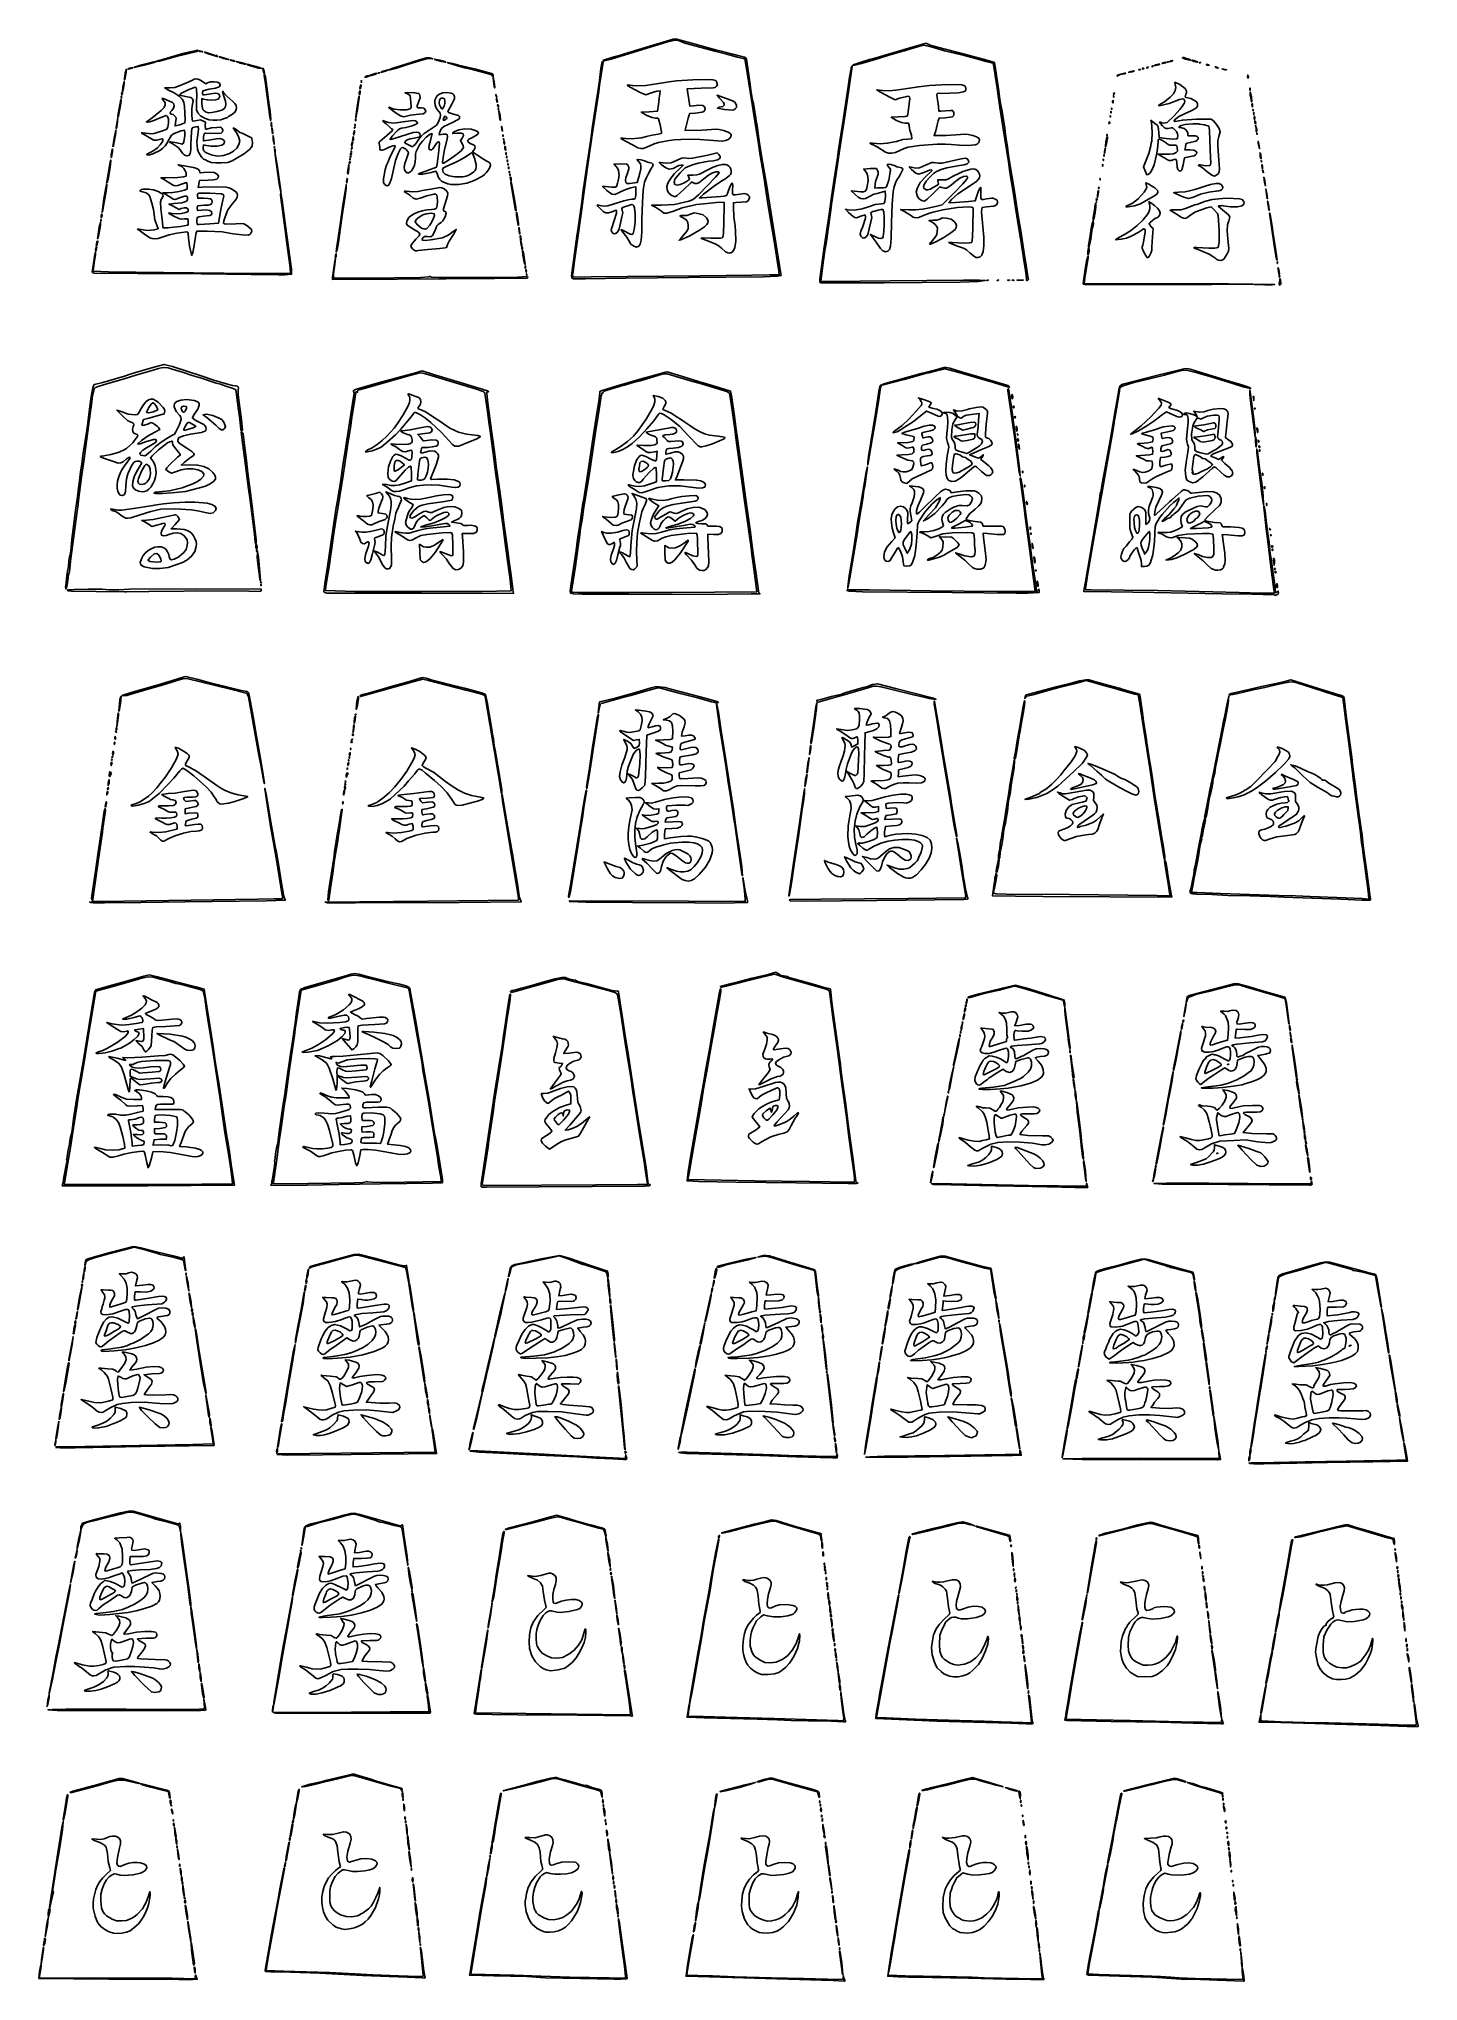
# Model space of a CAD drawing. Extents: x 42 to 612, y 45 to 848.
import ezdxf

# ---------------------------------------------------------------- set-up
doc = ezdxf.new("R2010")
doc.units = 0
doc.layers.get('0').update_dxf_attribs({"linetype": 'CONTINUOUS'})

msp = doc.modelspace()

# ---------------------------------------------------------------- linework, layer by layer
at = {"color": 7}
for points in [[(262.598958, 748.479268), (261.934772, 748.789383), (261.843404, 749.703939), (264.047671, 766.101042), (264.56781, 769.540625), (266.031636, 780.123958), (266.561623, 783.960417), (268.027653, 794.279167), (269.367635, 803.407292), (269.762076, 806.185417), (270.540559, 811.477083), (271.347247, 816.901042), (272.006774, 821.398958), (272.648098, 825.764583), (273.329082, 830.394792), (273.996944, 835.289583), (274.30476, 837.529369), (274.649486, 838.2), (274.827471, 838.173806), (274.872688, 837.890348), (274.501848, 835.322357), (273.449468, 828.410417), (273.055239, 825.896875), (272.264717, 820.472917), (270.418004, 807.905208), (268.633363, 795.602083), (267.225092, 785.680208), (265.769619, 775.229167), (264.432309, 765.439583), (262.975246, 754.85625), (262.443968, 751.337498), (262.177858, 749.911968), (262.290272, 749.504026), (262.720799, 749.254783), (264.999629, 749.098866), (269.941146, 749.177151), (314.986458, 749.708316), (336.417708, 749.961069), (343.646654, 750.068921), (347.700574, 750.093739), (347.517667, 751.615094), (346.835201, 756.046864), (345.566391, 763.984364), (344.26824, 771.921864), (342.901005, 780.388531), (341.135944, 791.501031), (339.84909, 799.438531), (338.946913, 805.127073), (338.016744, 810.947906), (336.176567, 822.457281), (334.572293, 832.738336), (333.489697, 839.286773), (332.792599, 839.522906), (330.360814, 840.087773), (325.966667, 841.269818), (321.071875, 842.573687), (308.674823, 845.893864), (306.955031, 846.506581), (305.621346, 847.009133), (303.929971, 846.965498), (301.029555, 846.231493), (296.06875, 844.662943), (278.209375, 839.217818), (275.459455, 838.55792), (274.864751, 838.532838), (274.986962, 838.740181), (278.497109, 839.928483), (282.047976, 840.845812), (283.261964, 841.223132), (286.411458, 842.259034), (292.761458, 844.160785), (299.772917, 846.305958), (303.776724, 847.498556), (304.939118, 847.613211), (306.819432, 847.100488), (313.002083, 845.367742), (321.336458, 843.108145), (324.246875, 842.318139), (328.480208, 841.242735), (332.184375, 840.328872), (333.26414, 840.08114), (333.862706, 839.762108), (334.148086, 839.205255), (334.288368, 838.244066), (334.830499, 834.495812), (335.494895, 829.733312), (336.142648, 825.367687), (336.687054, 822.330569), (336.980953, 820.946915), (337.971156, 814.784354), (338.204836, 813.695691), (338.543688, 811.843608), (339.180514, 807.367583), (339.568049, 804.457166), (339.950742, 801.819771), (340.407599, 799.306229), (340.650989, 797.718729), (340.906973, 796.131229), (341.321099, 793.749979), (342.227456, 788.326021), (344.328962, 775.361437), (346.745613, 760.677062), (347.812095, 753.910539), (348.45625, 749.766609), (346.902008, 749.469815), (341.125572, 749.251968), (310.223958, 748.901982), (284.294792, 748.623466), (267.462238, 748.380806), (262.598958, 748.479247)], [(449.946898, 748.073984), (449.821644, 749.879144), (449.376694, 752.871854), (448.846284, 756.05908), (448.368367, 759.019979), (448.120241, 760.598619), (447.811234, 762.522584), (447.54337, 764.379977), (447.307414, 765.712821), (446.865745, 768.349979), (446.119806, 772.715604), (445.325103, 777.742687), (444.495899, 783.298937), (443.311306, 790.707271), (442.909166, 793.485396), (442.404103, 796.792687), (441.730104, 801.026021), (440.925426, 806.185396), (440.409648, 809.624979), (440.165569, 811.344771), (439.748665, 813.990604), (438.929489, 819.185068), (437.752993, 827.219771), (436.970064, 832.511437), (436.433833, 836.122338), (436.17089, 837.425088), (435.898528, 837.645174), (435.422278, 837.755296), (433.255103, 838.286458), (428.757186, 839.506052), (423.730103, 840.84392), (416.057186, 842.700928), (411.435365, 844.024982), (408.721878, 844.764207), (407.202031, 845.000646), (400.671374, 843.067577), (399.427039, 842.697896), (398.40871, 842.447354), (392.641561, 840.7039), (386.953019, 838.979788), (384.968644, 838.355257), (381.661353, 837.41332), (378.883228, 836.72422), (377.957186, 836.583729), (378.650791, 836.985618), (381.952606, 838.081483), (384.99579, 839.008249), (386.721059, 839.523568), (392.906144, 841.301523), (403.621769, 844.439058), (406.532186, 845.324285), (407.802345, 845.71545), (408.635094, 845.642798), (410.040402, 845.03291), (413.072977, 844.10586), (424.259269, 841.232689), (431.932186, 839.276008), (434.445728, 838.585792), (436.611078, 837.837809), (436.953925, 836.228256), (438.429982, 826.029146), (438.855591, 822.721854), (439.127291, 821.002062), (439.336312, 820.208312), (439.696516, 818.356229), (440.129295, 815.842687), (440.897063, 810.7334), (441.082007, 809.211062), (441.47396, 806.317687), (441.977568, 803.01284), (442.510624, 799.440965), (443.159647, 795.205827), (443.819518, 791.104786), (444.751513, 785.415604), (446.458366, 774.435396), (447.583348, 768.294316), (449.000166, 759.089562), (449.776797, 754.062479), (450.491304, 749.432271), (450.679106, 748.125067), (450.255508, 747.775116), (449.939516, 747.792949), (449.946924, 748.073982)], [(77.014639, 831.025744), (77.315462, 833.377458), (77.801446, 835.025), (77.611989, 832.974479), (77.15916, 830.77699), (77.058237, 830.627805), (77.014639, 831.025744)], [(78.457227, 835.250179), (79.771875, 835.64054), (80.387, 835.683257), (80.421321, 835.579411), (79.118685, 835.188735), (78.528749, 835.129222), (78.457227, 835.250179)], [(81.023238, 835.967681), (84.17619, 836.878121), (88.569271, 838.01335), (89.958333, 838.192086), (89.363021, 837.865609), (85.133881, 836.776433), (81.62911, 835.908102), (81.038517, 835.836601), (81.023251, 835.967681)], [(108.214583, 842.433333), (107.789512, 842.604656), (108.082292, 842.652945), (109.140625, 842.433333), (109.407584, 842.270366), (109.269683, 842.216042), (108.214583, 842.433333)], [(113.903125, 840.70576), (112.051042, 841.24805), (110.198958, 841.97712), (110.116459, 842.138924), (110.407207, 842.079937), (112.391582, 841.482537), (114.154479, 840.816541), (114.300458, 840.61631), (113.903125, 840.70576)], [(114.564583, 840.58125), (114.769096, 840.829876), (115.358333, 840.58125), (115.559986, 840.374438), (115.159896, 840.320717), (114.739457, 840.395579), (114.564583, 840.58125)], [(117.959608, 839.488031), (116.239817, 840.151082), (116.23635, 840.273772), (116.548956, 840.23794), (120.120831, 839.118636), (119.654296, 839.054736), (117.959606, 839.488031)], [(121.311458, 838.604283), (120.719453, 838.85309), (120.782292, 838.961481), (122.105208, 838.606429), (122.597968, 838.348685), (122.603128, 838.262344), (121.311469, 838.604312)], [(124.817188, 837.627989), (123.295833, 838.233951), (125.173375, 837.893057), (127.242536, 837.244108), (127.165677, 837.160132), (126.669199, 837.206667), (124.817188, 837.627989)], [(132.424091, 835.558471), (128.696395, 836.631222), (127.876546, 836.933757), (127.747477, 837.082101), (129.327966, 836.797251), (131.472982, 836.211749), (133.15683, 835.677457), (133.67299, 835.423915), (133.614716, 835.327022), (132.424091, 835.558471)], [(134.556743, 833.900521), (134.23374, 835.157292), (134.187642, 835.492582), (134.358007, 835.421875), (134.804314, 834.192409), (134.863337, 833.172917), (134.556743, 833.900521)], [(186.637509, 834.954872), (188.335253, 835.580694), (192.88125, 836.978797), (196.320833, 838.056006), (199.463245, 839.103076), (201.897668, 839.825304), (203.254158, 839.804798), (204.455324, 839.414131), (204.420409, 839.300246), (204.081729, 839.282783), (203.070865, 839.500927), (201.879922, 839.396366), (199.366698, 838.675419), (193.675, 836.861637), (189.052131, 835.419592), (186.897441, 834.806883), (186.567572, 834.792913), (186.637509, 834.954885)], [(208.094792, 838.207218), (206.039051, 838.805502), (205.30725, 839.1086), (205.234103, 839.246721), (207.421036, 838.82039), (209.541607, 838.188874), (209.807551, 837.997091), (209.549995, 837.976586), (208.094786, 838.207223)], [(229.129167, 832.252548), (228.954293, 832.609566), (228.533854, 832.902647), (220.289019, 835.041034), (217.619792, 835.672528), (214.709375, 836.492347), (212.460417, 837.14731), (211.040133, 837.529911), (210.424654, 837.839934), (212.632584, 837.457124), (215.062504, 836.771829), (222.25, 835.022262), (224.763542, 834.371286), (227.788705, 833.612662), (229.003947, 833.230122), (229.41947, 832.577604), (229.485629, 832.062421), (229.370869, 831.85), (229.129167, 832.252548)], [(364.772681, 746.823442), (364.40364, 747.179857), (364.463991, 748.331371), (366.324303, 761.48162), (368.305239, 775.096875), (369.345686, 782.240625), (370.420477, 789.648958), (370.952236, 793.220833), (371.734477, 798.380208), (372.250838, 801.819792), (374.121548, 813.990625), (376.079755, 826.955208), (376.767751, 831.717708), (377.594204, 836.202396), (377.763458, 836.307766), (377.825, 836.157718), (375.582365, 821.002083), (374.893496, 816.504167), (372.559395, 801.290625), (370.680906, 788.19375), (369.356349, 779.330208), (368.979503, 776.816667), (367.7852, 767.91498), (367.359777, 764.607688), (366.967929, 762.396875), (366.567059, 760.147917), (365.749946, 754.0625), (364.959741, 748.373958), (364.821364, 747.315625), (368.743495, 747.354569), (393.567708, 747.559788), (423.857076, 747.838571), (430.41062, 747.852727), (432.878812, 747.725144), (429.977524, 747.353281), (422.539583, 747.059577), (391.084144, 746.807091), (364.772681, 746.823415)], [(503.371035, 836.877083), (504.429369, 837.104474), (504.958535, 837.104474), (504.429369, 836.877083), (503.371035, 836.649692), (502.841869, 836.649692)], [(506.147917, 837.670833), (507.20625, 837.912768), (507.681309, 837.864905), (507.338542, 837.670833), (506.280208, 837.428898), (505.927439, 837.465977), (506.147917, 837.670833)], [(508.214974, 838.116161), (508.722101, 838.095286), (508.374835, 837.956321), (508.100171, 838.009336), (508.214974, 838.116172)], [(509.455219, 838.464583), (510.197719, 838.69929), (510.248969, 838.464583), (509.505754, 838.218598), (509.07959, 838.266106), (509.455208, 838.464583)], [(515.555812, 839.241752), (514.461469, 839.628017), (514.326029, 839.763449), (514.448107, 839.870061), (515.000584, 839.87993), (515.676541, 839.653327), (516.967073, 839.258325), (517.657292, 838.993742), (517.687057, 838.809933), (517.401254, 838.783554), (515.555812, 839.241736)], [(521.444141, 837.851573), (521.951267, 837.830697), (521.604002, 837.691733), (521.329338, 837.744747), (521.444141, 837.851583)], [(528.108333, 835.81875), (527.84375, 836.032483), (528.108333, 836.075229), (528.902083, 835.81875), (529.166667, 835.605017), (528.902083, 835.562271), (528.108333, 835.81875)], [(530.886458, 835.037361), (530.736149, 835.181435), (531.415625, 835.115956), (532.58421, 834.857614), (532.486261, 834.768788), (532.011043, 834.786039), (530.886458, 835.037364)], [(76.375511, 827.815104), (76.852494, 830.045293), (76.91928, 829.962926), (76.867538, 829.071875), (76.554235, 826.690874), (76.197169, 825.764583), (76.375511, 827.815104)], [(112.879227, 796.533462), (111.159436, 797.123472), (110.463542, 797.547877), (109.756885, 797.925749), (109.031696, 798.590404), (107.784236, 800.495647), (107.274574, 801.940373), (107.009599, 803.508638), (106.9901, 805.19129), (107.216903, 806.979167), (107.574117, 810.154167), (107.553109, 811.344792), (106.627835, 811.252965), (105.274028, 810.931796), (104.922876, 810.392935), (104.683004, 809.142874), (104.486586, 804.06875), (104.418829, 801.667839), (104.200936, 800.214813), (103.76961, 799.498134), (103.061542, 799.30625), (102.300132, 799.406212), (101.640944, 799.706625), (101.082793, 800.20827), (100.624484, 800.91193), (100.036934, 801.785232), (99.172996, 802.651967), (96.705192, 804.288841), (95.703271, 804.886852), (95.735391, 805.003639), (96.065324, 805.069158), (98.705839, 804.611191), (100.978835, 804.06875), (101.294949, 804.35137), (101.611888, 805.030857), (101.930819, 807.702799), (101.915553, 809.087377), (101.76216, 809.815603), (100.424393, 809.588157), (97.631237, 808.527704), (96.4942, 807.79457), (95.565267, 806.203935), (94.729919, 804.67749), (93.811871, 803.403349), (92.778514, 802.342497), (91.597245, 801.455916), (88.808782, 800.126096), (87.471866, 799.73201), (86.518737, 799.641908), (86.251682, 799.721889), (86.314354, 799.878269), (87.641385, 800.601949), (89.202038, 801.503625), (90.643768, 802.595068), (91.824712, 803.754531), (92.60301, 804.860262), (92.868417, 805.584236), (92.856272, 806.093657), (92.591901, 806.3211), (92.100588, 806.199146), (90.435025, 805.786666), (89.18756, 805.769812), (87.921484, 806.471669), (85.19581, 808.078854), (84.107938, 808.694183), (84.142323, 808.79583), (84.503845, 808.822945), (86.89448, 808.53139), (88.106451, 808.394743), (89.351194, 808.50214), (93.196511, 809.677821), (94.506936, 810.291462), (94.980974, 811.180729), (95.238316, 812.820558), (95.163804, 814.370215), (94.80646, 815.522899), (94.537048, 815.854501), (94.215318, 815.971809), (92.694416, 815.339397), (89.210028, 813.821572), (87.509273, 813.284867), (86.485465, 813.12761), (86.023947, 813.252763), (86.386435, 813.46049), (89.047868, 815.329009), (92.211168, 817.95724), (93.38745, 819.237672), (93.909949, 820.281755), (93.803803, 821.20849), (93.094156, 822.136868), (92.620142, 822.882697), (92.780443, 823.026384), (93.199455, 822.968607), (96.819794, 821.293514), (97.425812, 820.719739), (97.5766, 819.91985), (97.280169, 818.989065), (96.54453, 818.022597), (96.069976, 817.430518), (95.908302, 816.947981), (96.060099, 816.623145), (96.525956, 816.504164), (97.110378, 816.310042), (97.731202, 815.833538), (98.224157, 815.233431), (98.424979, 814.668511), (98.107794, 812.94459), (97.926689, 811.622594), (99.914239, 812.021564), (101.919469, 812.86101), (102.057742, 814.216558), (102.023471, 816.829451), (101.858014, 819.587449), (101.602733, 821.37831), (100.903434, 822.696695), (99.594702, 823.976016), (97.619114, 825.26111), (94.91925, 826.596812), (93.661857, 827.321212), (95.773536, 827.398235), (97.896781, 827.476403), (100.073637, 828.359267), (103.577866, 829.851581), (105.174037, 830.528893), (105.838712, 830.952245), (106.535934, 831.090908), (107.364755, 830.944371), (108.424226, 830.512119), (110.262276, 829.336773), (110.604144, 829.073084), (111.40335, 829.396757), (112.654493, 829.77971), (114.135966, 829.894171), (115.467876, 829.744851), (116.270342, 829.336453), (116.651699, 828.417984), (116.510988, 828.043582), (116.134597, 827.716692), (114.630539, 827.178305), (112.05102, 826.748537), (109.475384, 826.173796), (109.276946, 825.140317), (109.402287, 824.518144), (110.132791, 824.524442), (114.46519, 825.114087), (115.403416, 825.069819), (115.908862, 824.819185), (116.293704, 824.293), (116.397132, 823.717462), (116.223714, 823.166113), (115.778018, 822.712498), (114.687152, 822.338221), (113.117905, 822.218341), (111.327676, 822.351818), (109.573854, 822.737607), (108.94877, 822.931444), (109.047759, 820.751684), (109.256171, 818.774466), (109.52576, 818.280542), (110.007747, 817.802625), (110.786974, 817.270302), (111.740032, 817.058117), (113.129483, 817.152909), (115.217885, 817.541521), (117.296679, 818.103332), (118.345127, 818.884649), (118.839681, 819.644387), (118.975402, 820.576776), (118.742365, 821.913367), (118.130638, 823.8857), (117.597423, 825.842032), (117.686368, 825.978174), (118.01919, 825.456505), (119.305866, 823.933778), (121.775469, 821.714842), (122.674885, 820.855385), (123.184827, 820.050978), (123.342667, 819.209513), (123.18578, 818.238878), (122.701079, 817.259007), (121.704023, 816.451107), (120.054666, 815.545423), (119.591645, 815.150381), (119.181631, 814.916656), (118.004556, 814.519993), (116.851875, 814.165927), (115.262001, 813.969326), (113.568414, 813.951916), (112.104583, 814.135447), (110.06473, 814.833767), (108.412441, 815.82491), (107.292881, 816.995646), (106.851222, 818.232758), (106.75202, 821.613041), (106.869135, 824.221687), (106.836546, 826.780173), (106.603411, 827.409069), (106.223409, 827.616667), (103.388131, 826.551002), (100.346587, 824.958123), (99.754632, 824.503084), (100.478878, 824.218538), (102.261458, 823.773125), (104.406949, 823.351118), (104.872203, 823.107741), (105.171552, 822.759501), (105.415358, 822.018062), (105.153666, 820.663239), (104.866355, 818.65901), (104.806636, 816.280641), (104.95806, 814.308585), (105.107809, 813.718813), (105.304172, 813.523286), (107.045487, 813.897127), (108.337728, 814.070312), (109.426737, 813.703004), (110.463542, 813.196875), (110.431411, 811.653558), (110.485986, 810.360767), (110.650166, 810.22326), (110.960577, 810.282466), (112.975192, 810.779181), (115.170781, 811.03569), (116.762509, 811.045453), (117.113394, 810.867163), (117.391124, 810.514273), (117.669477, 809.867041), (117.518204, 809.217277), (117.306103, 808.863603), (116.976329, 808.662692), (115.364006, 808.526969), (110.471106, 808.601631), (110.191066, 808.599779), (110.004812, 808.410285), (109.747063, 807.13004), (109.654618, 805.451034), (112.787314, 805.932282), (114.885301, 806.27741), (116.3882, 806.355583), (117.420742, 806.16108), (118.107653, 805.688175), (118.399372, 805.166355), (118.30217, 804.55362), (117.938029, 804.07043), (117.282783, 803.68371), (115.305739, 803.221446), (112.784572, 803.210333), (110.132812, 803.693915), (109.63238, 803.683252), (109.5375, 802.891664), (109.608083, 802.036888), (109.863022, 801.386745), (110.367101, 800.839), (111.185105, 800.291405), (113.244863, 799.466648), (115.579133, 799.171085), (118.016467, 799.406866), (120.385417, 800.176136), (122.075858, 801.188207), (123.435218, 802.477652), (124.34783, 803.906095), (124.698022, 805.335162), (124.220568, 807.262242), (123.333039, 808.83125), (121.972917, 810.822928), (122.821917, 810.387595), (123.85135, 809.554232), (124.724745, 808.9587), (125.695684, 808.566667), (127.264583, 807.772917), (128.963621, 806.979167), (129.388431, 806.84193), (129.692067, 806.425658), (129.947781, 804.728684), (129.786412, 803.244255), (128.681356, 801.9024), (126.627964, 800.183378), (125.569631, 799.522764), (121.52902, 797.207763), (119.706453, 796.524138), (117.163395, 796.303115), (114.764553, 796.324361), (112.879227, 796.533454)], [(137.341433, 814.122917), (137.161667, 815.424175), (135.33919, 829.071875), (134.78234, 832.488715), (134.705661, 832.820299), (134.858363, 832.824955), (135.282675, 831.887711), (135.618493, 829.733339), (135.998217, 826.69063), (136.53747, 822.325005), (137.221428, 817.537867), (137.513245, 814.362867), (137.413566, 813.792656), (137.341433, 814.122917)], [(174.368521, 827.352083), (174.625, 828.410417), (174.829372, 828.592281), (174.881479, 828.145833), (174.625, 827.0875), (174.420628, 826.905636), (174.368521, 827.352083)], [(174.931358, 829.997917), (174.970562, 830.367921), (175.064812, 830.328646), (175.064812, 829.667188), (174.970562, 829.627913), (174.931358, 829.997917)], [(176.402624, 831.875882), (177.390256, 832.271778), (177.858261, 832.312748), (177.974993, 832.183677), (177.001175, 831.792818), (176.493165, 831.76845), (176.402624, 831.875868)], [(179.015665, 832.733431), (180.712949, 833.303359), (181.279813, 833.367309), (181.408186, 833.231715), (180.515191, 832.822579), (178.990599, 832.514927), (178.196849, 832.354037)], [(181.983724, 833.61824), (182.490843, 833.597364), (182.143577, 833.458399), (181.868916, 833.511414), (181.983724, 833.61825)], [(183.091667, 833.908329), (183.819271, 834.304701), (185.411875, 834.714601), (185.979141, 834.839186), (186.128308, 834.750601), (184.91603, 834.223786), (183.471992, 833.791415), (183.203387, 833.765565), (183.091667, 833.908329)], [(229.846873, 827.88125), (229.557313, 830.130208), (229.428463, 831.717708), (229.812093, 829.865625), (230.098624, 827.669247), (230.042612, 827.327152), (229.846873, 827.88125)], [(487.429228, 832.379167), (487.693017, 832.673809), (488.176967, 832.824894), (488.578684, 832.834022), (488.288542, 832.728141), (487.540803, 832.282414), (487.404331, 832.158091), (487.429201, 832.379167)], [(489.346875, 833.172917), (490.405208, 833.400308), (490.934375, 833.400308), (490.405208, 833.172917), (489.346875, 832.945526), (488.817708, 832.945526)], [(493.041861, 834.109737), (494.455741, 834.36995), (493.530811, 833.98831), (492.125, 833.727216), (492.230622, 833.848731), (493.041861, 834.109737)], [(496.292188, 834.93565), (496.953646, 834.93565), (496.99291, 834.8414), (496.622917, 834.802197), (496.252923, 834.8414), (496.292188, 834.93565)], [(541.27273, 831.982292), (541.374198, 832.64375), (541.602083, 831.982292), (541.500642, 831.320833), (541.27273, 831.982292)], [(542.192633, 826.822917), (542.228167, 827.340921), (542.313627, 827.285938), (542.313627, 826.359896), (542.228167, 826.304913), (542.192633, 826.822917)], [(74.347917, 815.81103), (75.562674, 822.567536), (75.658858, 822.489933), (75.628143, 821.881561), (75.149567, 818.734475), (74.568225, 815.786429), (74.405482, 815.399941), (74.347917, 815.81103)], [(75.722414, 823.515625), (75.765168, 823.93872), (75.854187, 823.841319), (75.844371, 823.047569), (75.754185, 823.050718), (75.722401, 823.515625)], [(75.858754, 824.970833), (76.098567, 825.5), (76.2, 824.970833), (75.960187, 824.441667), (75.858754, 824.970833)], [(172.604755, 815.379688), (173.186635, 819.546875), (173.872266, 823.780208), (174.007875, 823.970306), (173.996286, 823.396846), (173.394478, 818.422396), (172.710396, 814.916667), (172.604755, 815.379688)], [(174.095833, 825.175706), (174.356432, 826.158995), (174.503607, 826.045304), (174.450719, 825.447007), (174.18971, 824.497893), (174.095833, 825.175706)], [(184.652079, 787.368732), (184.146862, 788.099013), (184.10152, 789.803827), (184.760677, 793.640881), (185.289158, 795.399614), (185.751362, 796.272109), (186.002083, 796.778617), (186.785269, 798.744529), (188.256865, 801.555208), (188.901025, 803.106008), (188.736224, 803.480137), (187.920312, 803.417163), (186.3926, 802.891627), (184.45036, 801.942246), (183.483157, 801.592909), (182.912155, 801.611006), (182.639303, 802.049572), (182.566551, 802.961678), (182.301563, 804.326534), (182.208207, 804.691756), (182.535372, 805.179606), (185.544836, 807.640638), (187.689773, 809.558899), (187.988604, 810.114638), (187.469669, 810.461266), (186.795833, 810.974936), (185.162378, 812.4385), (184.102581, 813.357477), (183.848356, 813.801895), (184.489624, 813.644645), (186.159762, 813.031018), (188.390781, 812.763297), (192.190219, 813.323094), (196.19191, 813.858077), (197.33342, 813.733138), (197.899025, 813.346563), (198.172917, 812.69191), (197.383151, 812.15878), (195.51777, 811.492702), (193.332653, 810.924086), (191.583678, 810.683347), (190.764332, 810.424587), (189.768139, 809.624037), (187.737062, 807.446101), (186.795833, 806.119975), (187.285016, 806.035686), (188.515625, 806.444671), (196.387519, 808.852827), (197.622107, 809.020213), (198.511832, 808.919179), (199.050336, 808.551816), (199.23125, 807.920202), (199.101242, 807.383574), (198.680512, 806.995756), (196.782624, 806.564551), (195.14979, 806.310472), (193.932164, 805.902783), (193.166529, 805.359128), (192.889664, 804.697149), (193.098515, 804.443969), (193.612471, 804.253249), (194.975872, 803.558718), (196.030588, 803.021701), (196.528547, 803.339979), (197.269552, 804.124103), (198.696493, 806.165184), (199.662846, 807.42508), (200.853506, 808.434388), (205.919964, 811.796827), (206.450708, 812.509583), (207.029463, 813.729389), (207.496386, 815.06554), (207.691635, 816.127331), (207.523956, 816.897872), (207.010709, 817.58254), (206.269593, 818.424335), (205.735928, 819.34857), (205.410202, 820.318786), (205.292902, 821.298515), (205.384508, 822.251295), (205.685509, 823.140663), (206.196388, 823.930153), (206.917629, 824.583301), (208.500795, 825.266362), (210.329674, 825.473147), (212.020129, 825.209821), (212.693403, 824.903796), (213.188021, 824.482558), (213.483698, 823.833226), (213.453096, 822.994436), (213.091519, 821.943558), (212.394271, 820.657964), (210.799532, 817.91914), (210.707407, 817.446687), (210.910935, 817.160767), (213.07778, 816.54197), (215.148845, 815.983975), (215.529843, 815.564004), (215.582648, 814.982717), (215.430338, 814.605681), (214.977311, 814.217212), (212.592708, 813.029436), (209.034081, 811.395835), (207.99901, 810.371794), (207.283166, 808.734931), (207.09623, 807.977141), (208.718396, 808.165413), (209.867431, 808.222952), (210.464363, 807.987118), (210.598234, 807.351774), (210.358082, 806.210777), (209.348041, 801.849721), (208.630237, 797.784909), (208.551362, 796.468821), (208.796416, 796.132057), (211.402083, 797.722343), (214.3125, 799.769586), (216.151809, 801.326823), (217.12138, 802.641892), (217.050541, 803.385546), (216.583006, 804.405004), (215.89624, 805.576878), (216.559577, 806.554362), (217.141134, 807.686766), (217.020704, 808.380916), (216.170894, 808.664417), (214.564304, 808.564873), (212.734903, 808.469311), (212.815659, 808.776053), (213.367342, 809.206895), (215.22736, 810.030022), (217.765236, 810.386349), (220.401377, 810.210258), (222.470755, 809.611284), (223.085083, 809.187451), (223.308333, 808.698958), (223.119802, 808.255564), (222.577996, 807.759386), (220.577339, 806.712517), (219.353297, 806.102695), (218.842434, 805.536965), (219.035379, 804.982311), (219.922762, 804.405718), (221.522396, 803.704726), (221.866756, 803.412287), (221.970603, 802.901297), (221.836623, 802.273243), (221.467503, 801.629609), (220.949591, 800.971188), (221.66594, 800.317861), (224.366667, 798.501369), (226.483333, 797.194314), (227.409375, 796.7844), (228.163205, 796.212112), (228.26757, 795.239247), (227.728052, 793.895529), (226.550236, 792.210673), (225.897223, 791.494999), (225.061502, 790.857623), (221.588542, 789.008979), (218.519515, 787.898528), (215.178775, 787.350052), (212.044653, 787.400355), (210.704554, 787.661549), (209.595485, 788.086239), (208.585221, 788.456704), (208.031802, 788.764274), (207.373122, 789.536992), (206.763228, 790.557143), (206.356178, 791.607007), (206.026803, 792.559909), (205.720498, 792.95625), (203.852288, 792.391791), (200.422097, 791.71745), (198.959962, 791.632627), (198.588537, 791.685684), (198.569805, 791.814718), (202.273972, 793.20073), (205.95889, 794.570412), (206.268614, 795.794502), (206.778691, 800.232292), (207.242836, 804.407287), (207.124919, 804.923307), (206.772949, 804.994792), (206.21157, 804.692884), (205.582324, 803.774922), (204.50365, 802.096929), (204.068339, 801.775805), (203.595364, 801.6875), (203.061427, 801.867655), (202.872718, 802.489915), (203.026902, 803.676976), (203.521627, 805.551539), (204.172143, 808.476494), (203.328413, 808.150771), (201.79633, 806.913074), (200.158154, 805.289006), (198.996149, 803.804167), (197.612048, 801.1068), (197.385998, 799.996757), (197.286692, 798.472114), (197.143068, 796.731124), (196.852971, 795.358156), (196.368445, 794.196302), (195.641542, 793.088645), (195.046764, 792.48377), (194.439813, 792.193094), (193.847701, 792.222502), (193.297448, 792.577877), (192.780565, 793.405745), (192.665173, 794.521784), (192.957707, 796.021075), (193.664607, 797.998692), (194.467869, 800.444218), (194.176936, 801.042771), (193.491226, 801.806496), (192.693742, 802.464171), (192.0675, 802.744569), (191.595722, 802.578037), (191.10429, 802.090027), (190.09855, 800.235774), (189.122426, 797.354202), (188.248062, 793.617708), (187.402338, 789.831219), (186.60196, 787.668071), (186.180873, 787.129384), (185.725641, 786.917498), (185.221107, 787.006062), (184.652105, 787.368732)], [(191.133672, 815.721873), (189.714971, 816.625952), (187.820895, 817.979587), (186.266667, 819.169156), (186.485414, 819.405296), (186.950652, 819.153942), (188.465746, 818.603712), (191.028198, 818.287323), (193.598006, 818.272004), (195.135161, 818.624958), (195.366079, 818.906858), (195.48008, 819.370678), (195.421806, 821.488268), (195.094146, 824.23545), (193.973429, 824.929855), (193.013542, 825.364036), (194.071875, 825.441061), (196.982292, 825.310617), (198.619404, 825.012585), (198.919499, 824.729004), (199.115355, 824.233852), (199.216928, 823.25142), (198.65826, 821.852602), (197.951357, 819.896453), (197.967338, 819.341405), (198.239057, 819.129725), (199.748936, 819.063579), (200.781005, 818.89251), (201.32766, 818.308202), (201.586812, 817.624143), (201.231984, 817.051431), (200.475469, 816.606357), (198.859508, 816.497391), (195.273856, 816.081635), (192.447624, 815.37261), (191.133667, 815.721889)], [(209.149924, 819.766228), (209.433943, 820.879901), (209.502536, 821.94904), (209.306467, 822.825666), (208.674118, 823.071731), (207.975274, 823.046066), (207.509324, 822.758626), (207.249432, 822.177296), (207.168763, 821.269963), (207.29095, 820.34979), (207.604617, 819.495406), (208.030413, 818.86602), (208.489, 818.620847), (209.149924, 819.766233)], [(230.617062, 823.790437), (230.468855, 824.529453), (230.555168, 824.561592), (230.739122, 824.204817), (230.887328, 823.465801), (230.617062, 823.790437)], [(231.013669, 821.53125), (230.827141, 822.589583), (230.758884, 823.051948), (230.980451, 822.780411), (231.166977, 821.722078), (231.075055, 821.423596), (231.013669, 821.53125)], [(231.422144, 819.590973), (231.2538, 820.186286), (231.314223, 820.432036), (231.542635, 820.122344), (231.710275, 819.551886), (231.617213, 819.468923), (231.422144, 819.590973)], [(231.552192, 818.620833), (231.591395, 818.990837), (231.685645, 818.951563), (231.685645, 818.290104), (231.591395, 818.250829), (231.552192, 818.620833)], [(324.994349, 818.463819), (322.125261, 818.932274), (322.897553, 819.367831), (324.303707, 819.67769), (324.893199, 820.180057), (324.970034, 820.64932), (324.705239, 821.246069), (322.947797, 823.129667), (322.01739, 824.284753), (324.264761, 823.551547), (327.721489, 822.22186), (328.706136, 821.830036), (329.376167, 821.379562), (329.801643, 820.804863), (330.052601, 820.040371), (330.064507, 819.260818), (329.51711, 818.651308), (328.850255, 818.268228), (328.245999, 818.13309), (324.99427, 818.463819)], [(485.002046, 818.775173), (485.055069, 819.049834), (485.161908, 818.935026), (485.141005, 818.427907), (485.00202, 818.775173)], [(485.379421, 821.264571), (485.488059, 821.992175), (485.712056, 822.244601), (485.766957, 821.729688), (485.678956, 821.045814), (485.379421, 821.264571)], [(485.795876, 823.802264), (485.848898, 824.076925), (485.955737, 823.962117), (485.934835, 823.454998), (485.795849, 823.802264)], [(485.968463, 824.992042), (486.118561, 825.34029), (486.248022, 825.271588), (486.084139, 824.644986), (485.909514, 824.579851), (485.968463, 824.992042)], [(542.781966, 822.496402), (542.395807, 824.509363), (542.38443, 825.625203), (542.867956, 823.70958), (543.053667, 821.635718), (543.025383, 821.529956), (542.96982, 821.625934), (542.782046, 822.496402)], [(543.203553, 819.546875), (543.077188, 820.567127), (543.129311, 820.797973), (543.255518, 820.777415), (543.380295, 819.908129), (543.279436, 819.543859), (543.203553, 819.546875)], [(73.593222, 810.947917), (73.9623, 813.329167), (74.337804, 815.048958), (74.204573, 813.458458), (73.835498, 811.077208), (73.634653, 810.508028), (73.593222, 810.947917)], [(137.68759, 811.587026), (137.63902, 812.711505), (137.74093, 813.097868), (137.864181, 812.336979), (137.920439, 811.282183), (137.68759, 811.587026)], [(171.979167, 810.947917), (172.259366, 811.2125), (172.40922, 811.134779), (172.376042, 810.947917), (172.095843, 810.683333), (171.979167, 810.947917)], [(172.285525, 812.00625), (172.324728, 812.376254), (172.418978, 812.336979), (172.418978, 811.675521), (172.324728, 811.636246), (172.285525, 812.00625)], [(172.550108, 814.122917), (172.589312, 814.492921), (172.683562, 814.453646), (172.683562, 813.792188), (172.589312, 813.752913), (172.550108, 814.122917)], [(210.11393, 814.561662), (210.276948, 814.95479), (209.992195, 815.381627), (209.640249, 815.622699), (209.343604, 815.577376), (208.883234, 814.604421), (208.831542, 814.041279), (209.252719, 814.037708), (210.11393, 814.56167)], [(232.218444, 814.441324), (231.882169, 816.563023), (231.843487, 817.827083), (232.263484, 815.862536), (232.459006, 813.924979), (232.218444, 814.441324)], [(232.980325, 810.301159), (232.916804, 811.384164), (233.215508, 810.536341), (233.279029, 809.453336), (232.980325, 810.301159)], [(483.922917, 812.932292), (484.179192, 813.329167), (484.315452, 813.212583), (484.283173, 812.932292), (484.026898, 812.535417), (483.922917, 812.932292)], [(484.472954, 815.600178), (484.525976, 815.874839), (484.632815, 815.760031), (484.611913, 815.252912), (484.472927, 815.600178)], [(484.758444, 817.297917), (484.797656, 817.667921), (484.8919, 817.628646), (484.8919, 816.967188), (484.797656, 816.927913), (484.758444, 817.297917)], [(543.475042, 818.246006), (543.528065, 818.520667), (543.634904, 818.405859), (543.614001, 817.89874), (543.475016, 818.246006)], [(543.780133, 816.76875), (543.815667, 817.286754), (543.901127, 817.231771), (543.901127, 816.305729), (543.815667, 816.250746), (543.780133, 816.76875)], [(543.983333, 814.916667), (544.085595, 815.710417), (544.304352, 814.916667), (544.202091, 814.122917), (543.983333, 814.916667)], [(544.266517, 813.263021), (544.320095, 813.779861), (544.5125, 813.461458), (544.745413, 812.727433), (544.5125, 812.535417), (544.331102, 812.74915), (544.266517, 813.263021)], [(544.533376, 811.631423), (544.586398, 811.906084), (544.693237, 811.791276), (544.672335, 811.284157), (544.533349, 811.631423)], [(544.777083, 810.006259), (544.879345, 810.947917), (545.098129, 810.122724), (544.997561, 809.20086), (544.841853, 809.381239), (544.777083, 810.006259)], [(72.261317, 802.981019), (72.783652, 806.577119), (73.467497, 809.884162), (73.4329, 808.698953), (72.765965, 804.975517), (72.424443, 803.425826), (72.261317, 802.981019)], [(138.024772, 809.325158), (137.949937, 810.873548), (138.106407, 810.691199), (138.252377, 810.046315), (138.325511, 808.535179), (138.270861, 808.374095), (138.199397, 808.460267), (138.024772, 809.325158)], [(138.51691, 805.809351), (138.454508, 807.621975), (138.81708, 805.926874), (138.885959, 804.06875), (138.51691, 805.809351)], [(138.948025, 802.745833), (138.987228, 803.115837), (139.081478, 803.076563), (139.081478, 802.415104), (138.987228, 802.375829), (138.948025, 802.745833)], [(170.920833, 803.876747), (171.202292, 805.005222), (171.369807, 804.887495), (171.299484, 804.160939), (171.018467, 803.074321), (170.920833, 803.876747)], [(171.362328, 806.251563), (171.624524, 807.184084), (171.714583, 806.361806), (171.638804, 805.676644), (171.456615, 805.391667), (171.318616, 805.63633), (171.362328, 806.251563)], [(171.718634, 808.456423), (171.975719, 809.625), (172.127164, 809.665891), (172.066511, 808.963542), (171.815371, 807.835742), (171.718634, 808.456423)], [(233.383389, 807.662673), (233.436403, 807.937334), (233.54324, 807.822526), (233.522364, 807.315407), (233.383399, 807.662673)], [(233.647972, 806.075173), (233.700987, 806.349834), (233.807823, 806.235026), (233.786947, 805.727907), (233.647983, 806.075173)], [(233.82691, 804.730208), (233.928356, 805.391667), (234.15625, 804.730208), (234.054803, 804.06875), (233.82691, 804.730208)], [(234.303194, 802.169441), (234.250619, 803.192847), (234.412705, 803.092493), (234.564224, 802.645921), (234.618789, 801.632707), (234.477235, 801.64927), (234.303194, 802.169446)], [(482.715438, 804.97535), (483.233307, 807.158163), (483.358878, 807.082206), (483.313502, 806.553243), (482.97682, 804.370431), (482.615187, 803.010417), (482.715438, 804.97535)], [(483.150042, 807.927256), (483.203065, 808.201917), (483.309904, 808.087109), (483.289001, 807.57999), (483.150016, 807.927256)], [(545.062542, 808.456423), (545.115565, 808.731084), (545.222404, 808.616276), (545.201501, 808.109157), (545.062516, 808.456423)], [(546.00602, 802.659743), (545.729081, 804.46562), (545.677143, 805.276184), (545.954532, 804.068745), (546.225915, 802.354832), (546.179534, 802.195825), (546.00602, 802.659743)], [(69.694946, 788.458333), (70.377979, 792.466699), (71.144961, 796.832324), (71.351608, 797.509581), (71.398606, 797.206466), (71.044797, 794.411458), (70.370935, 790.304596), (69.8138, 788.187929), (69.631221, 788.021496), (69.694946, 788.458333)], [(71.581902, 799.610008), (71.976731, 801.858966), (72.078861, 802.107042), (72.126075, 802.037081), (72.060012, 800.89375), (71.665182, 798.644792), (71.573919, 798.513849), (71.529361, 798.634063), (71.581902, 799.610008)], [(139.123719, 801.026042), (139.051649, 801.862144), (139.146661, 801.986122), (139.323032, 801.888078), (139.384847, 800.984084), (139.29446, 800.232292)], [(140.910728, 787.730729), (139.267861, 799.636979), (139.369924, 800.1), (140.193287, 795.403646), (141.697403, 784.820312), (141.594848, 784.225), (140.910728, 787.730729)], [(169.281247, 792.235678), (169.361972, 793.371283), (169.580695, 794.726548), (169.811697, 795.702104), (169.80622, 793.828034), (169.496449, 791.70685), (169.281253, 792.235678)], [(169.8625, 796.364605), (170.127083, 796.792708), (170.313945, 796.830472), (170.391667, 796.691645), (170.127083, 796.263542), (169.940221, 796.225778), (169.8625, 796.364605)], [(170.147972, 797.873089), (170.200987, 798.147751), (170.307823, 798.032943), (170.286947, 797.525824), (170.147983, 797.873089)], [(170.295985, 798.909375), (170.552266, 799.30625), (170.65625, 798.909375), (170.399969, 798.5125), (170.263709, 798.629083), (170.295985, 798.909375)], [(170.391667, 799.952093), (170.65625, 800.364583), (170.920833, 800.115616), (170.65625, 799.703125), (170.469388, 799.708814), (170.391667, 799.952093)], [(170.677271, 801.048089), (170.730286, 801.322751), (170.837122, 801.207943), (170.816246, 800.700824), (170.677282, 801.048089)], [(170.825152, 802.348958), (171.081433, 802.745833), (171.185417, 802.348958), (170.929136, 801.952083), (170.792876, 802.068667), (170.825152, 802.348958)], [(219.621669, 791.45715), (221.404876, 792.589334), (221.956929, 793.219233), (222.295387, 793.933367), (222.429832, 794.763008), (222.36984, 795.739429), (221.704874, 798.257698), (220.834408, 800.302618), (220.474826, 800.443495), (220.027489, 800.152776), (218.304864, 798.992071), (215.63543, 797.533126), (214.04793, 796.694728), (209.946888, 794.848891), (208.847896, 794.296246), (208.544946, 793.570377), (208.741201, 792.46916), (209.619054, 791.633905), (211.231282, 791.0342), (213.630669, 790.639624), (215.461231, 790.512199), (216.949793, 790.589586), (218.27654, 790.896373), (219.621669, 791.45715)], [(234.736997, 800.232292), (234.779751, 800.655387), (234.86877, 800.557986), (234.858954, 799.764236), (234.768768, 799.767384), (234.736984, 800.232292)], [(234.991775, 798.777083), (235.030978, 799.147087), (235.125228, 799.107813), (235.125228, 798.446354), (235.030978, 798.407079), (234.991775, 798.777083)], [(235.256358, 797.189583), (235.295562, 797.559587), (235.389812, 797.520313), (235.389812, 796.858854), (235.295562, 796.819579), (235.256358, 797.189583)], [(235.500056, 795.756423), (235.55307, 796.031084), (235.659906, 795.916276), (235.639031, 795.409157), (235.500066, 795.756423)], [(390.506156, 760.009884), (389.525637, 760.914581), (387.779625, 763.534038), (386.116428, 765.716851), (385.370144, 766.7625), (387.423231, 765.817295), (388.780412, 765.214373), (389.72299, 765.025995), (390.323197, 765.25402), (390.653238, 765.9003), (390.963674, 768.080255), (391.124038, 771.079185), (391.112396, 774.019328), (390.906683, 776.022917), (390.526582, 777.034691), (389.725477, 777.139863), (388.558717, 776.83905), (387.16685, 776.429023), (386.315077, 776.215465), (385.7966, 775.908476), (385.607555, 775.504228), (385.744186, 774.998889), (386.00189, 773.708032), (385.516882, 772.021655), (384.824018, 769.14375), (384.275007, 766.686223), (383.825321, 765.920175), (383.249032, 765.439597), (382.608608, 765.23982), (381.958157, 765.526536), (381.360516, 766.069429), (381.189727, 766.823928), (381.459311, 768.064131), (382.18292, 770.064143), (383.283031, 773.451214), (383.364946, 774.366567), (383.145183, 774.814702), (381.417825, 774.301151), (379.577939, 773.641667), (378.957888, 773.788566), (378.189855, 774.211505), (376.369839, 775.778939), (375.046923, 777.14702), (376.237548, 776.934941), (378.618798, 776.769952), (381.979694, 777.358224), (384.999833, 778.290237), (387.373807, 779.084416), (389.925713, 779.4625), (390.920891, 779.587619), (391.35748, 780.190104), (391.615713, 782.588502), (391.496016, 784.66515), (390.143677, 784.231649), (388.227988, 783.695833), (386.796672, 783.347433), (384.968798, 782.468302), (383.394024, 781.671152), (382.435386, 781.431206), (381.447405, 781.606144), (380.33814, 782.231026), (379.015673, 783.340903), (377.428173, 784.824374), (378.817235, 784.65698), (381.463068, 784.33753), (382.529763, 784.30901), (383.228871, 784.618499), (383.692553, 785.388712), (384.052969, 786.742357), (384.381185, 788.931829), (384.345519, 790.680958), (383.938616, 792.041051), (383.153227, 793.063404), (382.587548, 793.752902), (385.230338, 793.969205), (387.873155, 794.000034), (388.289848, 793.194245), (388.529454, 792.488025), (388.540567, 791.704691), (387.857862, 789.747275), (387.49205, 788.651778), (387.294829, 787.366025), (387.21765, 785.944792), (388.408275, 785.996669), (390.849586, 786.077951), (391.633308, 786.101287), (392.074395, 786.380219), (392.954769, 789.252086), (393.596596, 792.509401), (393.617233, 793.723047), (392.9195, 794.662387), (392.389513, 795.328674), (392.313049, 795.694785), (392.926141, 795.791131), (393.870148, 795.680519), (395.613699, 795.057859), (396.350934, 794.703627), (397.108701, 794.593473), (398.232307, 794.331552), (398.592141, 793.995822), (398.727104, 793.580055), (398.10409, 792.223391), (397.508778, 791.065802), (397.112776, 790.404344), (396.354639, 789.350664), (395.726994, 788.061072), (395.219126, 786.469283), (394.820479, 784.509006), (394.308192, 779.217845), (394.105019, 771.657294), (393.967859, 765.245564), (393.716346, 761.936037), (393.256394, 760.601357), (392.559667, 759.830393), (391.638705, 759.630717), (390.506183, 760.009886)], [(481.318861, 795.3375), (481.358072, 795.707504), (481.452317, 795.668229), (481.452317, 795.006771), (481.358072, 794.967496), (481.318861, 795.3375)], [(481.562542, 797.608506), (481.615565, 797.883167), (481.722404, 797.768359), (481.701501, 797.26124), (481.562516, 797.608506)], [(481.827126, 799.460589), (481.880148, 799.735251), (481.986987, 799.620443), (481.966085, 799.113324), (481.827099, 799.460589)], [(482.089434, 800.915798), (482.348884, 802.348958), (482.444981, 802.500443), (482.490224, 802.419615), (482.428682, 801.555208), (482.177381, 800.171252), (482.104515, 800.261465), (482.089434, 800.915798)], [(546.523042, 798.992459), (546.452663, 800.540851), (546.617155, 800.369076), (546.767808, 799.733457), (546.837711, 798.216429), (546.780191, 798.041229), (546.706981, 798.116107), (546.523042, 798.992459)], [(546.914626, 797.079339), (546.967648, 797.354001), (547.074487, 797.239193), (547.053585, 796.732074), (546.914599, 797.079339)], [(547.262579, 794.124526), (547.214028, 795.249005), (547.315946, 795.635368), (547.439189, 794.874479), (547.495439, 793.819683), (547.262579, 794.124526)], [(67.881003, 776.948958), (68.56191, 781.446875), (69.296291, 786.010721), (69.710668, 787.598221), (69.771207, 786.870714), (69.441915, 784.621875), (68.663431, 780.123958), (67.911075, 776.135706), (67.796831, 775.905936), (67.881003, 776.948958)], [(164.705199, 760.809375), (165.075521, 763.5875), (166.282756, 771.899581), (167.334626, 778.91104), (167.600405, 780.520833), (168.651341, 787.135417), (168.710398, 787.349629), (168.72331, 787.150429), (168.642554, 785.894936), (168.277556, 782.6375), (167.586184, 778.139583), (167.028339, 774.567708), (166.365994, 769.672917), (165.859836, 766.497917), (165.347764, 762.661458), (164.954569, 760.544792), (164.585227, 759.486458)], [(168.804167, 788.795497), (169.053079, 789.903855), (169.190604, 789.739287), (169.147919, 789.059575), (168.899136, 787.990145), (168.804167, 788.795497)], [(235.785525, 794.279167), (235.824728, 794.649171), (235.918978, 794.609896), (235.918978, 793.948438), (235.824728, 793.909163), (235.785525, 794.279167)], [(236.030603, 792.581399), (236.083618, 792.85606), (236.190454, 792.741252), (236.169578, 792.234133), (236.030614, 792.581399)], [(236.295181, 791.523066), (236.348196, 791.797727), (236.455032, 791.682919), (236.434156, 791.1758), (236.295192, 791.523066)], [(236.699544, 789.015776), (236.434352, 790.146764), (236.53224, 790.575), (236.872986, 789.715104), (236.912285, 788.789668), (236.830063, 788.729119), (236.699544, 789.015776)], [(238.581748, 777.345833), (237.599156, 783.166667), (236.804398, 788.171702), (236.854825, 788.507633), (237.019065, 787.977305), (237.7103, 784.225), (238.687692, 778.801042), (238.872509, 776.816667), (238.752123, 776.564254), (238.581748, 777.345833)], [(480.239626, 789.671006), (480.292648, 789.945667), (480.399487, 789.830859), (480.378585, 789.32374), (480.239599, 789.671006)], [(514.879167, 782.151553), (513.335773, 782.922327), (512.756071, 783.166667), (512.101042, 783.43125), (511.439583, 783.695833), (510.77659, 783.962914), (511.190716, 784.157843), (512.679183, 784.218941), (515.451513, 784.328444), (517.260417, 784.732259), (519.509375, 785.408336), (521.626042, 786.050207), (523.742708, 786.732716), (525.991667, 787.412663), (528.122806, 787.790882), (529.455248, 787.822936), (530.305619, 787.393377), (530.820127, 786.811479), (531.01875, 786.19627), (530.869869, 785.682169), (530.478233, 785.227289), (529.926418, 784.900063), (529.296974, 784.768925), (525.307507, 784.261729), (521.890625, 783.371698), (518.91311, 782.144079), (516.898176, 781.602143), (514.879167, 782.151553)], [(547.589266, 792.569572), (547.441072, 793.308588), (547.527406, 793.340727), (547.711344, 792.983952), (547.859537, 792.244936), (547.589266, 792.569572)], [(548.267229, 788.215422), (547.985659, 790.424844), (548.103954, 790.274661), (548.374914, 789.119792), (548.665188, 786.870833), (548.514111, 787.102095), (548.267229, 788.215422)], [(140.652164, 750.022368), (129.364438, 750.233262), (108.876042, 750.510469), (82.55, 750.636117), (64.508367, 750.781545), (63.831367, 750.973953), (63.631072, 751.238753), (63.885953, 753.004167), (64.974314, 759.329174), (65.080925, 759.196478), (65.042182, 758.433041), (64.523969, 754.968608), (64.096657, 751.525567), (70.441979, 751.262375), (93.133333, 751.030581), (118.136458, 750.74907), (134.810905, 750.558131), (145.651577, 750.666494), (145.551491, 752.78316), (145.118773, 756.179167), (144.205772, 763.058333), (143.312465, 769.672917), (142.773762, 773.641667), (142.213534, 777.875), (141.804025, 780.767864), (141.578661, 783.149114), (141.605238, 784.092708), (141.815172, 783.166667), (142.174595, 780.785417), (142.867912, 775.49375), (143.56243, 770.334375), (146.030476, 752.345023), (146.105232, 750.31205), (143.369948, 750.050147), (140.652164, 750.022368)], [(112.249479, 771.147548), (115.909257, 771.490766), (116.808327, 777.099755), (117.645939, 780.878174), (118.098488, 782.629412), (117.942167, 783.202295), (117.078125, 783.482002), (112.316948, 783.794052), (107.869882, 783.772383), (107.260996, 783.497171), (107.208423, 782.670123), (107.288542, 781.711458), (109.824721, 781.711458), (111.510778, 781.65424), (112.557335, 781.450151), (113.091823, 781.050527), (113.241667, 780.406713), (113.116897, 779.619837), (112.635959, 779.141571), (111.6389, 778.893286), (109.965768, 778.796351), (107.234665, 778.570775), (107.071972, 777.631361), (107.185521, 776.6992), (108.864559, 776.793645), (110.891082, 776.922468), (112.310159, 776.694183), (113.068785, 776.12812), (113.11396, 775.243616), (112.87969, 774.830061), (112.365676, 774.567801), (109.695284, 774.267949), (107.932122, 774.072189), (107.101047, 773.814315), (106.937543, 772.367764), (107.079987, 770.914196), (107.909037, 770.835565), (112.249474, 771.147548)], [(196.087241, 760.815479), (195.377647, 761.737327), (195.619587, 762.601416), (197.49875, 764.861344), (198.805062, 766.162441), (199.187557, 766.967904), (198.59163, 767.661184), (196.962675, 768.625733), (193.930042, 770.60914), (193.539324, 771.249606), (193.785117, 772.255845), (194.576869, 773.703106), (195.390839, 774.435419), (196.806852, 775.227749), (198.27943, 775.928074), (200.135175, 776.516759), (202.103202, 776.923299), (203.912623, 777.077191), (205.223052, 777.187001), (205.966555, 777.652319), (206.297681, 778.689163), (206.37097, 780.513563), (206.325904, 782.150069), (206.130705, 783.039397), (205.684186, 783.374642), (204.885166, 783.348898), (201.964459, 782.705723), (199.300301, 781.814596), (197.605483, 781.314597), (196.41402, 781.81771), (194.941756, 782.996074), (193.745009, 783.791946), (192.709763, 784.548588), (192.844648, 784.702501), (193.435444, 784.648926), (196.212595, 784.315847), (198.350717, 784.487387), (200.951063, 785.029233), (203.729188, 785.543215), (207.4198, 786.227811), (208.267088, 786.05856), (209.11054, 785.548983), (210.229008, 784.695847), (210.698839, 783.876216), (210.584357, 782.73515), (209.949891, 780.917716), (208.836215, 777.313313), (208.911232, 776.52749), (209.391597, 776.287508), (209.837748, 776.105197), (209.999781, 775.617644), (209.627682, 774.083082), (208.58766, 772.396379), (207.914793, 771.718646), (207.192084, 771.270082), (206.635702, 770.913847), (206.156682, 770.310539), (205.296947, 768.141884), (204.355324, 766.352523), (203.6151, 765.82945), (202.311265, 765.8662), (201.017696, 765.905898), (200.410389, 765.326871), (200.137694, 764.743589), (200.191537, 764.373492), (201.313296, 764.306193), (203.633295, 764.526948), (208.547295, 765.417663), (210.854552, 766.425127), (213.317574, 768.323417), (214.178306, 768.837), (213.012742, 766.704969), (211.216378, 763.984383), (210.641229, 762.891262), (210.343771, 761.780682), (210.164249, 761.42033), (209.616167, 761.262522), (207.433355, 760.9429), (202.475891, 760.558637), (198.458389, 760.159093), (197.845048, 759.927143), (197.284874, 759.94831), (196.718671, 760.23896), (196.087241, 760.815492)], [(477.441313, 773.707813), (477.965717, 776.666063), (478.332906, 779.184688), (478.4217, 779.398688), (478.606485, 779.316979), (478.602516, 778.137821), (478.288509, 775.837243), (477.857476, 773.593124), (477.50259, 772.583333), (477.441313, 773.707813)], [(478.498958, 779.991667), (478.779152, 780.25625), (478.895833, 779.991667), (478.61564, 779.727083), (478.46578, 779.804805), (478.498958, 779.991667)], [(478.63125, 781.182292), (478.895833, 781.579167), (479.160417, 781.182292), (478.895833, 780.785417), (478.63125, 781.182292)], [(479.218096, 782.769792), (479.425, 784.225), (479.636825, 784.886458), (479.631798, 784.225), (479.424894, 782.769792), (479.222911, 781.976042), (479.217884, 782.769792)], [(479.710459, 785.966839), (479.763481, 786.241501), (479.87032, 786.126693), (479.849418, 785.619574), (479.710433, 785.966839)], [(499.309734, 757.832823), (498.35271, 759.486469), (497.728557, 761.026304), (497.744962, 761.687622), (497.974858, 762.318609), (498.404198, 764.351736), (498.726513, 766.233344), (498.978872, 767.755225), (498.924236, 768.576314), (498.664204, 769.026376), (498.230155, 769.082491), (497.653575, 768.721737), (496.064857, 767.608989), (493.199896, 766.058674), (491.180305, 765.21663), (489.032735, 764.764332), (486.718001, 764.584892), (488.107011, 765.489809), (490.405314, 766.700974), (492.873824, 768.306582), (495.704733, 770.518131), (498.035659, 772.615721), (499.004272, 773.879458), (499.20271, 774.214942), (500.135102, 775.431546), (500.612595, 776.354638), (500.873421, 777.326558), (500.918797, 778.355086), (500.749861, 779.448001), (500.527055, 780.35953), (501.238335, 779.89348), (502.838773, 778.720722), (504.051702, 777.570991), (504.820793, 776.507218), (505.089689, 775.592336), (504.952317, 774.919808), (504.600845, 774.290129), (504.126156, 773.823888), (503.619161, 773.641677), (502.936325, 773.303508), (501.918975, 772.528247), (500.994865, 771.674754), (500.591772, 771.1019), (501.435661, 769.969777), (502.279576, 769.215751), (501.929744, 765.880464), (501.751574, 761.47168), (501.757394, 760.330582), (501.337712, 759.016283), (500.75883, 757.866684), (500.234479, 757.290086), (499.754763, 757.28072), (499.309787, 757.83282)], [(529.232813, 756.101308), (528.6375, 756.444322), (528.140692, 756.830357), (526.883921, 757.64649), (525.378045, 758.624128), (522.816667, 759.739964), (520.923758, 760.573319), (519.666987, 760.941667), (519.275377, 761.029953), (519.1125, 761.242212), (519.406161, 761.420417), (520.369271, 761.319714), (525.223952, 761.091595), (527.780964, 761.156784), (529.074354, 761.338552), (529.331581, 762.061201), (529.4943, 763.60224), (529.557615, 768.092256), (529.307319, 772.714117), (529.077978, 774.419962), (528.786355, 775.373341), (527.354244, 777.070971), (526.278845, 778.224247), (524.48161, 777.743203), (521.626042, 776.804991), (519.544221, 775.910146), (517.278223, 774.424778), (516.228356, 773.684852), (515.448947, 773.377094), (513.955903, 773.773585), (512.655053, 774.663818), (510.752116, 775.891474), (509.217374, 776.773415), (509.80594, 776.906858), (511.412199, 776.918341), (513.645838, 776.979983), (515.567956, 777.479993), (519.548533, 779.0166), (520.294314, 779.19793), (521.120635, 779.459825), (523.462488, 780.339525), (526.586582, 781.192899), (529.349547, 781.541146), (532.435753, 781.703849), (535.444938, 781.672393), (537.976763, 781.438154), (539.057215, 781.138), (539.598552, 780.549289), (539.816014, 779.922555), (539.779924, 779.391248), (539.490867, 778.955601), (538.949371, 778.615847), (537.111099, 778.224941), (534.269394, 778.22039), (531.209356, 778.636886), (530.848544, 778.762063), (530.301491, 778.647549), (529.409051, 778.550193), (529.237866, 778.573688), (529.166667, 778.419804), (529.38135, 778.139605), (530.108954, 777.67421), (531.8125, 776.292644), (533.398889, 774.922065), (533.930463, 774.064225), (533.496732, 772.451063), (532.936847, 770.731271), (532.868584, 768.306291), (533.164203, 764.910438), (533.589362, 760.928792), (533.392883, 759.849109), (532.897689, 758.778941), (531.41163, 756.596129), (530.532023, 756.011019), (529.232813, 756.101329)], [(549.181787, 782.306771), (548.830976, 785.547917), (549.274603, 783.677672), (549.469654, 781.51672), (549.337045, 781.610845), (549.181787, 782.306771)], [(549.870312, 777.905506), (549.564454, 780.419048), (549.603771, 780.56926), (549.692327, 780.41404), (549.964769, 779.330208), (550.270627, 776.816667), (550.21771, 776.691601), (550.12553, 776.852737), (549.870312, 777.905506)], [(65.961062, 765.836458), (66.621057, 769.817392), (67.093267, 771.752108), (67.167331, 771.522259), (67.086255, 770.73125), (66.563113, 767.356556), (66.019966, 764.975306), (65.915413, 765.146933), (65.961062, 765.836458)], [(67.245942, 772.583333), (67.285145, 772.953337), (67.379395, 772.914062), (67.379395, 772.252604), (67.285145, 772.213329), (67.245942, 772.583333)], [(67.365578, 774.369271), (67.718342, 775.275964), (67.783522, 774.567468), (67.434762, 773.641667), (67.365578, 774.369271)], [(203.190337, 770.539872), (204.115741, 772.019914), (204.800899, 773.471373), (205.150429, 774.651655), (205.068956, 775.31817), (203.89437, 775.529522), (201.797711, 775.344073), (200.311372, 774.835165), (198.793402, 773.943196), (197.608899, 772.926083), (197.122965, 772.041737), (197.998887, 770.811739), (199.753164, 769.315562), (201.208373, 768.886223), (202.079103, 769.194095), (203.190337, 770.539869)], [(239.591577, 771.326563), (239.09178, 774.653499), (239.040591, 775.968368), (239.184865, 775.868577), (239.469218, 774.038542), (239.901042, 771.315659), (239.881463, 770.466667), (239.591591, 771.326563)], [(306.916667, 764.990485), (309.521675, 768.072235), (310.011498, 769.099289), (310.036898, 770.516009), (309.84489, 771.670195), (309.422112, 772.555195), (308.713108, 773.248334), (307.662395, 773.826936), (306.881133, 774.243805), (306.699629, 774.522719), (307.105897, 774.6424), (308.087951, 774.581578), (309.536888, 774.55967), (311.031969, 775.092028), (312.537078, 775.632278), (314.027899, 775.475322), (316.211744, 774.811585), (317.603293, 773.609996), (318.099916, 772.880749), (318.293776, 772.273115), (318.158945, 771.626158), (317.803742, 770.938779), (316.727655, 769.892074), (314.734628, 768.560955), (310.748098, 766.214106), (307.048985, 764.531565), (306.255235, 764.351871)], [(411.025975, 764.278541), (412.142887, 765.684934), (412.773469, 766.801052), (413.034454, 767.919526), (413.042656, 769.33298), (412.778522, 770.055885), (412.154449, 770.875628), (411.334532, 771.61499), (410.482944, 772.096746), (409.575026, 772.582878), (411.27262, 772.632609), (412.854193, 772.659742), (414.05302, 773.133087), (415.220282, 773.604257), (416.787198, 773.425187), (418.79938, 773.066513), (420.056151, 772.101773), (420.672763, 771.275646), (420.941235, 770.437692), (420.85932, 769.608615), (420.424636, 768.809116), (418.676534, 767.383411), (415.657824, 765.4383), (412.485364, 763.647724), (410.276146, 762.685625), (409.892394, 762.626978), (409.850193, 762.789543), (411.026001, 764.278541)], [(475.57907, 762.198438), (475.854924, 763.852083), (476.242962, 766.365625), (476.683731, 769.276042), (477.074256, 771.307465), (477.463009, 772.31875), (477.535663, 771.128125), (477.269545, 769.9375), (477.104313, 769.209896), (476.504714, 764.761721), (476.001609, 762.289438), (475.646168, 761.20625), (475.50996, 761.476612), (475.57907, 762.198438)], [(553.027691, 757.936082), (552.315565, 762.396878), (550.36376, 775.521015), (550.439828, 775.67877), (550.592546, 775.160671), (550.989844, 772.715628), (551.275118, 770.983996), (551.911203, 767.015246), (552.98467, 759.930524), (553.448246, 756.131187), (553.286956, 756.548083), (553.027691, 757.936082)], [(65.443074, 762.785683), (65.616667, 763.885156), (65.828122, 764.116667), (65.958384, 763.828586), (65.924893, 763.179457), (65.546131, 762.088699), (65.382704, 762.17898), (65.443074, 762.785683)], [(240.121009, 768.036209), (240.062369, 769.581813), (240.222466, 769.316012), (240.379292, 768.514484), (240.440311, 766.977477), (240.296578, 767.14523), (240.121009, 768.036209)], [(240.671255, 764.788354), (240.532854, 765.924244), (240.602193, 766.285467), (240.801599, 765.598087), (240.940214, 764.507898), (240.851023, 764.441636), (240.671255, 764.788354)], [(241.067836, 762.396875), (240.89205, 763.5875), (240.755906, 764.248958), (241.039311, 763.599893), (241.215098, 762.409268), (241.116633, 762.011906), (241.067836, 762.396886)], [(65.0875, 760.485081), (65.368958, 761.613555), (65.536474, 761.495829), (65.46615, 760.769272), (65.185134, 759.682655), (65.0875, 760.485081)], [(162.983333, 748.899154), (164.024757, 755.65), (164.281829, 757.105208), (164.14731, 755.517708), (163.492513, 750.439984), (163.385344, 748.984775), (163.70654, 748.817977), (164.642924, 748.719425), (169.137679, 748.686847), (188.580564, 748.851886), (199.327169, 749.012604), (202.776188, 749.277645), (203.0755, 749.436342), (203.240415, 749.318423), (203.934139, 749.128061), (206.959025, 749.029167), (226.663888, 749.021283), (239.619779, 749.120205), (243.246346, 749.378653), (243.409724, 749.532468), (243.651418, 749.300077), (243.767962, 748.951531), (243.473123, 748.72827), (229.922917, 748.525972), (189.904687, 748.33798), (162.983333, 748.17728)], [(164.206137, 757.965104), (164.481933, 758.771041), (164.570833, 758.075348), (164.49163, 757.483618), (164.30121, 757.2375), (164.154792, 757.439324), (164.206137, 757.965104)], [(241.235243, 761.073958), (241.33669, 761.735417), (241.564583, 761.073958), (241.463137, 760.4125), (241.235243, 761.073958)], [(242.263287, 755.319271), (241.731043, 758.229688), (241.560485, 760.147917), (241.920104, 759.155729), (242.434369, 756.245313), (242.606994, 754.327083), (242.263287, 755.319271)], [(474.032342, 746.079791), (473.597499, 746.153086), (473.388611, 746.331859), (473.429436, 747.534999), (474.126534, 752.210417), (474.699383, 755.65), (475.250801, 757.634375), (475.422119, 757.67338), (475.377722, 757.2375), (474.802465, 753.797917), (473.989374, 748.792593), (473.690791, 746.479359), (508.788061, 746.387644), (533.4576, 746.326462), (543.604688, 746.187336), (509.34784, 745.995762), (474.032342, 746.079791)], [(475.304247, 759.354167), (475.44437, 760.875521), (475.723955, 760.941667), (475.856935, 760.617417), (475.82455, 759.856513), (475.413017, 758.295833), (475.321286, 758.225618), (475.271915, 758.385249), (475.304247, 759.354167)], [(553.550111, 755.120833), (553.589322, 755.490837), (553.683567, 755.451563), (553.683567, 754.790104), (553.589322, 754.750829), (553.550111, 755.120833)], [(242.6843, 753.26875), (242.719844, 753.786754), (242.805302, 753.731771), (242.805302, 752.805729), (242.719844, 752.750746), (242.6843, 753.26875)], [(242.8875, 751.68125), (242.988933, 752.210417), (243.228746, 751.68125), (243.127313, 751.152083), (242.8875, 751.68125)], [(243.172972, 750.248089), (243.225987, 750.522751), (243.332823, 750.407943), (243.311947, 749.900824), (243.172983, 750.248089)], [(433.602474, 747.893213), (434.109601, 747.872337), (433.762335, 747.733373), (433.487671, 747.786388), (433.602474, 747.893224)], [(437.835807, 747.893213), (438.342934, 747.872337), (437.995669, 747.733373), (437.721005, 747.786388), (437.835807, 747.893224)], [(442.047577, 747.886016), (442.841327, 747.895832), (442.93872, 747.806811), (442.515625, 747.764059), (442.050699, 747.795841), (442.047524, 747.88603)], [(443.899608, 747.886016), (444.693357, 747.895832), (444.790751, 747.806811), (444.367655, 747.764059), (443.90273, 747.795841), (443.899555, 747.88603)], [(446.146555, 747.904802), (448.263222, 747.906654), (448.535531, 747.867056), (448.440545, 747.83437), (447.278019, 747.803284), (446.072525, 747.832377), (445.931025, 747.864895), (446.146555, 747.904905)], [(554.21911, 750.556771), (553.932381, 752.078125), (553.869516, 752.939376), (553.909495, 753.077734), (553.995907, 753.004167), (554.374156, 751.482813), (554.439799, 750.455459), (554.36606, 750.36988), (554.21911, 750.556771)], [(554.302083, 749.564583), (554.403525, 750.09375), (554.643316, 749.564583), (554.541902, 749.035417), (554.302083, 749.564583)], [(554.3999, 746.455721), (554.589421, 747.844784), (554.643343, 748.446967), (554.83125, 747.977083), (555.066412, 746.477375), (554.94391, 746.02563), (554.668108, 745.860417), (554.372092, 745.993952), (554.3999, 746.455729)], [(543.983333, 746.06), (547.900913, 746.180055), (552.45, 746.013084), (551.42847, 745.939593), (548.415104, 745.8911), (543.983333, 746.06)], [(52.690337, 621.109375), (52.890293, 622.696875), (53.264168, 625.771228), (53.533627, 627.519674), (53.855631, 629.459704), (53.990571, 632.050319), (54.254982, 633.298756), (54.657694, 634.925546), (54.947984, 637.38125), (55.314654, 640.820833), (55.569694, 642.9375), (55.968844, 646.244792), (56.798985, 652.859375), (57.037854, 654.579167), (57.587417, 658.283333), (58.060228, 661.950551), (58.324985, 663.814276), (58.600726, 666.100183), (58.894501, 668.647092), (59.395439, 671.777083), (59.6948, 674.290625), (59.952096, 676.531098), (60.19882, 678.136973), (60.453159, 679.600667), (60.750807, 681.556758), (61.125005, 684.0703), (61.816372, 688.578125), (62.048903, 690.165625), (62.854972, 696.647917), (63.104199, 698.632292), (63.690868, 702.123127), (64.165501, 704.116469), (64.398446, 704.532016), (64.685532, 704.708437), (68.130208, 705.622014), (72.760417, 706.916187), (76.99375, 708.180636), (79.782292, 709.115946), (81.105208, 709.576644), (89.69375, 712.098922), (93.456826, 713.044109), (96.896409, 712.157474), (103.1875, 710.139317), (108.74375, 708.273579), (113.903125, 706.578531), (119.681649, 704.814673), (121.705735, 704.277336), (122.916143, 704.124293), (123.560896, 704.069138), (124.014881, 703.710403), (124.194774, 703.166716), (124.017249, 702.556703), (124.077516, 700.437173), (124.739696, 695.189846), (125.248046, 691.223958), (125.792886, 686.136902), (125.716853, 685.682589), (125.487112, 685.417603), (125.225887, 685.528381), (125.126422, 686.139032), (124.645423, 690.430208), (124.236313, 693.340625), (124.104506, 694.134375), (123.955942, 695.060417), (123.695103, 697.309375), (123.401156, 700.484375), (123.206933, 701.892167), (122.931312, 702.676062), (121.557719, 703.178918), (118.857437, 704.096086), (116.709907, 704.85), (114.930595, 705.355632), (108.876042, 707.352823), (105.039583, 708.523824), (101.070833, 709.766892), (96.705208, 711.137947), (95.075219, 711.56744), (93.65003, 711.746346), (92.363369, 711.677348), (91.148958, 711.363134), (87.577083, 710.276215), (82.153125, 708.685638), (76.464583, 706.979523), (71.172917, 705.377076), (66.608854, 704.019129), (65.023074, 703.476828), (64.558333, 703.01005), (64.318494, 702.323229), (63.808195, 700.251095), (63.344332, 696.515625), (62.971741, 693.605208), (62.433356, 689.636458), (61.639593, 683.41875), (60.167726, 672.967708), (59.916449, 670.983333), (59.683444, 669.263542), (59.270741, 666.485417), (58.074581, 656.960417), (57.815456, 655.108333), (57.153498, 650.345833), (56.616161, 646.244792), (56.217936, 643.069792), (55.956084, 640.953125), (55.709886, 638.836458), (54.911136, 632.751042), (54.239769, 627.260938), (54.15733, 626.747064), (53.959384, 626.533333), (53.804479, 626.463774), (53.825513, 626.296558), (53.708554, 624.67146), (53.315351, 621.978055), (52.908113, 620.188995), (52.734406, 620.253342), (52.690332, 621.109375)], [(160.691928, 618.544647), (159.850103, 618.709297), (159.440824, 619.014521), (159.824566, 622.506174), (160.892265, 629.444607), (162.428947, 639.895649), (164.44618, 653.104205), (164.711647, 654.592512), (164.97445, 656.068332), (165.23272, 657.755024), (166.280928, 664.369607), (167.473053, 672.174816), (168.25622, 677.334191), (171.591708, 698.74102), (171.921178, 701.195919), (171.739909, 702.043178), (171.669453, 702.246921), (171.87127, 702.439924), (173.363154, 702.944429), (181.504966, 705.229524), (195.792466, 709.182584), (198.697564, 709.976691), (200.147452, 710.391304), (204.782981, 708.928885), (217.223716, 705.120351), (222.118507, 703.669739), (224.499757, 702.988662), (226.074028, 702.4306), (226.786017, 702.205024), (227.437963, 701.895477), (227.472732, 701.70453), (227.188993, 701.754883), (226.862772, 701.715611), (226.762122, 701.086815), (227.251345, 697.011031), (228.067013, 690.827941), (228.74763, 685.668566), (229.398449, 680.906066), (229.801293, 677.863357), (230.200975, 674.820649), (230.717913, 670.984191), (231.763252, 663.575857), (232.830579, 655.638357), (233.901837, 647.568566), (234.952686, 639.895649), (235.608476, 634.868566), (236.019271, 631.561274), (236.670734, 626.798774), (237.731054, 619.221742), (237.874035, 618.391586), (199.83377, 618.427992), (160.691928, 618.544647)], [(285.450677, 618.002082), (266.178877, 618.125166), (262.534109, 618.245102), (261.436683, 618.429754), (261.325132, 619.514202), (261.6958, 622.463248), (262.35945, 627.062659), (263.69776, 636.052116), (264.207067, 639.70916), (264.604632, 642.625953), (264.975366, 644.922034), (265.73062, 649.816825), (266.561835, 655.637659), (266.851606, 657.530747), (268.545125, 668.205367), (270.926216, 684.080367), (272.018125, 691.091825), (273.203485, 698.63245), (273.460977, 701.549347), (273.589353, 701.896827), (274.490947, 702.324319), (280.666878, 704.164383), (291.174144, 707.154709), (294.746019, 708.164179), (300.643766, 709.883592), (301.366158, 710.006099), (307.710602, 708.016285), (311.679352, 706.82794), (314.72206, 705.897009), (317.235602, 705.149866), (323.176715, 703.415699), (327.592029, 702.004679), (327.991364, 700.126243), (329.152356, 691.620992), (329.801776, 687.123075), (330.458921, 682.360575), (332.207844, 669.395992), (333.906998, 657.225159), (334.960727, 649.552242), (335.756435, 643.731409), (336.554683, 637.910575), (337.077076, 633.941825), (337.603095, 630.105367), (337.977983, 627.459534), (338.645632, 622.43245), (339.194537, 618.41597), (339.791331, 618.253542), (338.915984, 618.204753), (336.092535, 618.156678), (326.363727, 618.084791), (310.75331, 617.982609), (285.450677, 618.002188)], [(384.270515, 672.835417), (384.556265, 674.952083), (387.478429, 692.811458), (387.739625, 694.53125), (388.813649, 701.781564), (389.265504, 703.957521), (389.673333, 704.505446), (391.482395, 705.202695), (406.4, 709.227592), (412.485417, 710.851779), (415.814404, 711.72506), (416.673348, 711.732998), (418.171974, 711.439694), (423.8625, 709.760386), (428.228125, 708.438843), (442.184896, 704.259958), (442.9125, 703.731268), (442.805846, 703.588017), (442.549386, 703.609819), (440.234282, 704.315341), (436.297917, 705.498065), (429.023727, 707.649191), (422.421182, 709.594757), (416.275123, 711.200005), (412.659856, 710.406255), (409.475755, 709.612505), (408.579214, 709.364876), (399.388542, 706.830459), (390.247029, 704.44577), (389.865896, 704.110566), (389.530908, 703.436339), (389.202083, 701.619303), (388.826587, 698.59538), (387.337909, 689.107297), (386.815965, 685.932297), (385.592611, 678.788547), (384.265831, 671.52983), (384.270594, 672.835422)], [(75.210099, 659.029244), (74.647523, 659.637442), (74.231418, 660.601546), (73.991221, 661.823503), (73.956373, 663.205255), (74.184002, 664.822632), (74.640054, 666.577867), (75.218179, 668.130768), (75.812026, 669.141137), (76.2, 669.832115), (77.059896, 671.138898), (78.184375, 672.604618), (78.936853, 673.715921), (79.323607, 674.404536), (79.255213, 674.687325), (78.771951, 674.553417), (77.91409, 673.991942), (76.464583, 672.83534), (75.528069, 672.348388), (74.48691, 672.22511), (72.485361, 672.918464), (68.423263, 674.299888), (67.363052, 674.64754), (67.020268, 674.923109), (67.393918, 675.111624), (68.483001, 675.198122), (71.414587, 675.744722), (74.480208, 676.660519), (76.596875, 677.545413), (77.810595, 678.284468), (79.25113, 679.453191), (80.456521, 680.640278), (80.96482, 681.434428), (81.874953, 682.580023), (82.455507, 683.253256), (82.610468, 683.751268), (82.336148, 684.100272), (81.628853, 684.326469), (80.878786, 684.647753), (80.447372, 685.25114), (80.345941, 686.105633), (80.585826, 687.180225), (80.834526, 688.048567), (80.806621, 688.599202), (80.461842, 688.927055), (79.759918, 689.127045), (78.465003, 689.782659), (76.299878, 691.692731), (73.92379, 694.195369), (75.716278, 693.524169), (78.588632, 692.50538), (81.381801, 692.150053), (82.47394, 692.308017), (83.063178, 693.303377), (83.870779, 694.816402), (84.943588, 696.362201), (86.055724, 697.648044), (86.981308, 698.381197), (87.905368, 698.666346), (88.822062, 698.606111), (89.803743, 698.182037), (90.922758, 697.375661), (93.058448, 695.285397), (93.521596, 694.451661), (93.6625, 693.648828), (93.446677, 692.577064), (87.102389, 690.843006), (84.844483, 690.264248), (84.1375, 687.999608), (84.450732, 687.844922), (85.20262, 687.920384), (86.895525, 688.540679), (87.957549, 688.975053), (88.6983, 688.764863), (89.631083, 688.241125), (90.513617, 687.564101), (91.103627, 686.894047), (91.587463, 686.076762), (89.516127, 685.057545), (86.808694, 683.572724), (84.083671, 681.56672), (82.781375, 680.458552), (82.576596, 680.015229), (83.535684, 680.21536), (85.725, 681.0375), (89.06487, 682.059871), (89.928457, 682.029291), (90.218866, 681.632812), (90.140869, 681.160317), (89.80996, 680.74962), (87.750229, 679.582863), (86.065442, 678.607336), (84.641716, 677.550207), (83.681107, 676.58302), (83.385663, 675.877313), (83.733542, 675.509828), (84.695787, 675.334113), (85.432495, 675.31366), (86.025585, 675.519006), (88.003078, 677.353177), (89.909126, 679.074001), (92.231311, 680.867934), (94.600985, 682.468285), (96.649498, 683.608356), (97.723521, 684.2741), (98.307586, 685.133324), (99.620067, 687.962519), (100.248278, 689.4064), (100.496852, 690.451722), (100.374947, 691.230457), (99.891734, 691.874577), (98.462208, 693.638586), (97.632888, 695.450013), (97.576487, 696.132971), (97.728159, 696.737536), (98.081486, 697.259797), (98.630052, 697.695857), (100.28722, 698.293749), (102.648308, 698.499987), (105.991925, 698.084083), (107.475266, 697.365713), (107.833493, 696.8714), (107.934993, 696.259553), (107.364506, 694.600931), (105.75721, 692.225176), (105.095752, 690.89147), (106.21649, 689.989979), (108.448173, 688.944959), (109.860091, 688.172736), (110.689964, 687.203046), (110.845619, 686.218653), (110.641807, 685.778055), (110.234878, 685.402318), (108.829382, 684.913585), (104.378125, 684.188865), (101.42524, 683.553526), (99.575437, 682.843707), (99.098716, 681.918168), (99.111549, 681.245552), (99.620657, 680.538501), (102.812742, 678.36583), (104.823726, 677.030089), (105.732334, 676.176361), (105.780546, 675.812201), (105.570605, 675.451447), (103.826884, 674.15832), (101.669958, 672.427979), (100.489496, 671.359097), (103.899523, 671.465343), (107.274839, 671.397192), (109.857879, 670.90218), (111.883275, 669.904304), (113.585649, 668.327554), (114.309909, 667.302148), (114.716465, 666.396167), (114.692837, 665.561595), (113.870777, 664.67364), (112.431814, 663.651473), (110.541274, 662.766111), (108.050018, 661.959983), (104.808906, 661.175518), (102.223721, 660.554411), (99.44458, 660.252294), (96.568601, 660.002284), (92.633096, 659.72984), (89.969933, 659.657979), (89.164573, 659.841367), (89.378306, 660.060098), (89.892177, 660.17308), (95.607375, 660.79035), (100.876465, 661.970802), (105.344225, 663.611515), (107.166601, 664.572307), (108.655437, 665.609566), (109.666013, 666.781306), (109.831005, 667.333668), (109.772045, 667.855069), (108.991019, 668.779103), (107.340424, 669.501643), (105.21796, 669.863389), (102.836448, 669.839762), (100.394352, 669.447864), (98.090138, 668.704784), (96.50267, 668.036626), (95.351055, 668.647557), (94.074311, 669.584566), (94.501197, 670.303092), (95.718744, 671.670581), (98.96207, 674.712014), (100.137889, 675.662587), (99.402511, 676.773816), (97.735472, 678.865953), (97.02669, 679.79231), (96.907117, 680.574463), (96.881532, 681.164566), (96.431703, 681.302067), (94.823883, 680.611013), (91.143717, 677.759331), (88.423573, 675.235182), (87.814872, 674.408113), (88.365203, 673.708483), (89.172158, 672.451998), (89.727963, 671.077919), (90.03411, 669.620843), (90.092096, 668.115369), (89.903414, 666.596089), (89.469561, 665.097603), (88.792029, 663.65451), (87.872313, 662.301402), (87.050166, 661.407896), (86.236485, 660.821124), (85.359907, 660.50287), (84.349058, 660.414917), (82.811369, 660.611743), (81.595561, 661.134237), (80.756736, 661.946601), (80.349992, 663.013041), (80.477656, 664.492281), (81.090913, 666.507496), (82.056859, 668.70421), (83.242595, 670.72796), (84.137481, 672.290547), (83.847739, 672.707329), (83.13534, 672.991568), (82.235532, 673.08775), (81.383553, 672.940366), (80.774717, 672.342276), (79.956403, 671.092397), (78.405479, 667.856405), (77.865838, 665.787441), (77.606972, 662.913526), (77.395914, 660.361307), (77.050133, 659.275505), (76.180815, 658.837498), (75.21008, 659.029175)], [(176.478118, 676.966639), (177.680321, 677.695056), (179.440097, 678.600815), (181.436431, 679.935119), (183.516138, 681.585785), (185.526032, 683.440631), (188.524541, 686.726039), (189.861711, 688.578122), (192.244237, 692.164044), (194.360697, 695.964969), (194.8366, 697.242216), (195.047944, 698.377453), (194.989458, 699.299756), (194.655874, 699.938212), (194.263153, 700.461631), (194.254713, 700.790366), (194.582878, 700.864378), (195.199992, 700.623623), (197.092475, 699.963363), (198.268365, 699.558286), (199.005608, 699.089092), (199.387135, 698.475513), (199.495881, 697.637289), (199.33607, 696.649065), (198.819519, 695.788201), (198.415603, 695.245905), (198.375632, 694.889506), (198.759765, 694.607379), (199.628173, 694.287897), (201.717153, 693.290746), (204.731099, 691.261339), (206.904214, 689.83135), (208.359423, 688.838896), (211.550557, 686.709434), (215.038212, 685.018693), (218.411724, 684.138583), (223.115471, 683.616463), (224.173804, 683.286456), (223.706267, 682.820067), (222.394071, 682.112187), (218.581219, 680.614736), (215.879214, 679.542676), (215.274239, 679.290361), (214.406295, 679.185414), (213.631862, 679.296841), (212.675298, 679.961852), (208.008387, 684.937032), (203.723735, 689.032272), (201.434099, 690.860857), (199.375583, 692.263911), (197.405016, 693.152043), (196.805606, 693.189887), (196.585464, 692.927875), (195.584636, 691.3489), (193.326705, 688.716574), (191.30173, 686.325915), (189.113967, 683.933539), (185.605256, 680.881107), (183.125118, 678.878685), (181.622136, 678.106041), (179.388191, 677.349999), (177.360958, 676.880287), (176.717886, 676.837097), (176.478123, 676.966639)], [(443.882648, 698.940973), (443.712203, 699.88334), (443.794092, 700.394036), (443.970833, 700.616667), (444.157709, 700.344643), (444.235417, 699.690625), (444.173213, 698.844742), (443.882648, 698.940973)], [(493.27644, 684.547044), (497.317951, 687.713726), (501.259184, 691.326736), (504.637278, 694.93412), (505.632217, 696.251034), (505.747655, 696.975238), (505.581364, 697.49656), (505.032751, 698.110592), (504.397354, 698.73921), (504.373277, 698.881235), (504.549754, 698.907837), (507.338965, 697.851432), (508.704136, 697.328552), (509.299025, 697.07003), (509.605492, 696.748916), (509.61581, 696.381881), (509.322361, 695.985604), (508.79412, 695.215433), (509.406525, 694.871472), (510.878905, 694.454725), (512.378616, 694.022925), (513.465577, 693.498047), (514.127062, 692.888338), (514.35037, 692.202041), (514.180746, 691.690019), (513.713492, 691.319298), (512.991153, 691.225355), (511.977666, 691.441075), (509.294024, 692.732168), (507.701894, 693.472909), (506.143657, 692.34843), (502.576412, 689.63645), (500.06287, 687.881731), (498.955854, 687.220273), (496.15852, 685.64202), (493.609762, 684.40119), (492.956215, 684.221001), (493.27652, 684.547044)], [(543.671628, 698.896875), (543.599555, 699.732977), (543.694567, 699.856955), (543.870938, 699.758911), (543.932771, 698.854917), (543.842363, 698.103125)], [(89.004394, 693.48355), (90.752057, 694.264852), (90.52519, 695.075979), (89.983381, 696.037496), (89.334822, 696.840745), (88.787708, 697.177078), (88.065163, 696.594511), (87.108377, 695.284556), (86.338651, 693.903793), (86.177281, 693.108805), (87.017032, 692.980469), (89.004394, 693.48355)], [(102.163666, 693.695019), (102.713375, 694.896446), (102.698796, 695.416654), (102.465143, 695.708622), (101.489505, 695.831037), (100.702634, 695.448209), (100.434791, 694.982412), (100.612205, 694.323729), (100.987744, 693.620851), (101.350683, 693.290206), (101.732247, 693.319149), (102.163658, 693.695019)], [(114.741261, 687.926215), (111.070316, 691.035117), (109.548962, 692.216146), (110.899398, 692.414583), (113.611171, 691.911237), (116.152083, 690.823652), (117.283555, 690.2143), (117.708931, 689.786191), (118.208518, 688.948854), (118.797917, 687.27428), (118.334896, 686.542683), (117.633046, 686.056543), (116.974591, 686.057866), (116.097881, 686.647511), (114.741261, 687.926152)], [(417.73049, 665.11106), (417.060195, 665.895094), (416.665939, 667.26094), (416.549284, 669.198171), (416.711897, 671.696364), (417.150815, 675.216619), (417.728374, 678.806441), (417.619286, 679.706437), (417.2594, 680.742955), (416.784764, 682.436127), (417.013972, 684.420373), (417.289536, 686.760525), (417.37788, 689.278538), (417.280169, 691.394908), (416.997568, 692.530127), (416.592226, 692.811231), (416.142567, 692.854644), (415.517939, 692.960784), (415.609008, 693.225915), (416.185482, 693.363191), (418.206846, 693.201534), (419.555189, 692.775972), (420.473108, 692.09661), (421.208359, 691.309525), (420.582487, 690.472968), (419.45769, 688.508299), (418.975963, 686.064536), (418.866346, 682.949681), (419.129792, 682.097855), (419.656525, 681.363165), (420.303325, 680.381603), (420.372884, 679.123991), (420.356744, 678.216798), (420.640695, 677.678056), (421.507444, 677.276824), (423.239724, 676.782164), (425.394676, 676.192349), (427.085601, 677.225838), (429.296248, 678.597637), (430.529894, 679.388349), (431.348912, 680.203734), (431.644848, 681.135719), (431.410004, 681.962499), (430.63668, 682.46226), (429.997579, 682.761435), (429.62748, 683.296031), (429.511222, 684.107915), (429.633724, 685.238954), (429.893465, 687.122869), (430.085923, 690.120916), (430.288515, 692.722085), (428.067893, 692.530672), (425.051432, 692.030215), (424.001274, 691.64051), (423.26261, 691.159575), (422.733391, 690.848938), (422.058862, 691.105756), (421.428915, 691.640024), (420.910782, 692.37202), (419.98474, 693.790885), (419.647132, 694.239695), (420.158704, 694.137487), (421.18407, 693.742509), (423.280655, 693.88409), (425.522073, 694.445438), (426.24412, 694.705288), (429.154537, 695.188509), (431.120471, 695.483044), (431.837809, 695.31338), (432.562212, 694.917796), (433.336621, 694.320668), (433.742888, 693.714608), (433.84089, 692.935058), (433.690527, 691.817453), (433.260712, 688.181202), (432.979539, 684.41515), (432.97557, 683.101104), (433.14919, 682.864959), (433.491428, 682.740816), (434.261445, 682.347172), (435.008787, 681.662295), (435.555946, 680.886505), (435.725358, 680.220123), (435.329753, 679.61524), (434.049329, 679.035591), (431.271204, 677.91638), (428.228495, 676.535347), (426.376412, 675.702635), (427.434745, 675.313504), (429.249099, 674.53732), (430.02454, 674.297044), (430.884039, 674.693458), (431.893054, 675.557365), (431.993596, 675.676886), (432.044078, 675.456064), (431.535787, 674.555161), (431.13923, 674.134222), (431.073375, 673.797746), (432.074611, 672.961559), (434.357251, 671.16701), (435.190027, 670.247903), (435.69128, 669.436883), (435.926891, 668.595374), (435.647491, 667.919728), (435.215242, 667.459914), (434.657818, 667.165089), (434.030649, 667.054247), (433.389273, 667.146383), (431.337482, 668.823918), (429.189991, 670.769063), (428.736628, 671.012459), (428.062575, 670.72133), (423.641732, 666.819281), (421.980334, 665.546815), (420.423737, 664.832872), (418.998347, 664.685075), (417.73057, 665.11106)], [(444.404327, 695.457292), (444.372048, 695.737583), (444.508308, 695.854167), (444.764583, 695.457292), (444.660602, 695.060417), (444.404327, 695.457292)], [(444.764583, 691.075987), (445.029167, 691.488478), (445.216042, 691.48279), (445.29375, 691.2395), (445.029167, 690.827009), (444.764583, 691.075977)], [(543.983333, 694.795833), (544.247917, 695.060417), (544.5125, 694.795833), (544.247917, 694.53125), (543.983333, 694.795833)], [(103.11598, 686.17053), (105.379978, 686.869086), (106.246356, 687.184909), (106.550923, 687.483618), (104.929702, 688.522549), (103.905209, 688.987224), (103.263848, 688.992806), (102.719492, 688.396809), (101.986024, 687.056763), (101.606403, 686.231221), (101.624659, 685.842466), (102.106092, 685.839317), (103.115973, 686.170549)], [(131.11217, 639.462859), (130.844615, 641.517217), (130.605334, 643.863542), (129.774926, 650.345833), (129.536587, 652.330208), (128.96088, 656.960417), (128.311143, 661.590625), (127.795547, 665.823958), (127.119142, 671.247917), (126.630872, 674.422917), (125.533838, 682.887268), (125.293549, 684.975492), (125.769309, 684.774917), (126.025884, 684.303808), (126.265138, 683.153709), (126.880355, 677.597917), (127.418018, 673.364583), (128.067372, 668.072917), (128.962023, 660.929167), (129.638343, 655.505208), (130.332448, 649.816667), (130.57991, 647.567708), (131.493085, 640.484072), (131.491498, 639.142475), (131.328536, 639.039896), (131.112228, 639.462859)], [(421.745833, 682.095833), (420.224479, 682.888451), (419.89375, 683.154167), (420.169869, 683.341029), (420.833709, 683.41875), (423.566934, 683.826618), (426.926454, 684.289639), (428.492708, 684.344792), (428.572374, 683.528507), (428.541206, 682.915994), (428.300859, 682.458344), (427.834822, 682.137354), (427.126585, 681.934816), (425.317708, 681.557771), (423.364925, 681.365832), (422.59594, 681.603198), (421.745833, 682.095833)], [(421.613542, 686.874439), (420.224029, 687.807402), (420.263029, 687.975103), (420.799683, 687.932589), (422.254892, 688.169696), (424.259375, 688.575357), (426.620067, 688.979196), (428.456196, 689.109681), (428.797985, 688.851754), (428.889583, 688.34068), (428.773299, 687.749156), (428.450798, 687.279566), (427.96169, 686.969932), (427.345607, 686.85827), (425.185417, 686.329103), (423.601647, 685.820206), (421.613542, 686.874439)], [(445.848793, 685.270833), (445.671046, 686.59375), (445.635803, 687.439673), (445.836119, 687.315652), (446.013893, 685.992736), (445.848793, 685.270833)], [(446.108667, 684.102248), (446.161689, 684.376909), (446.268528, 684.262101), (446.247626, 683.754983), (446.10864, 684.102248)], [(521.687002, 681.229693), (520.700238, 681.810165), (519.786182, 682.35571), (519.011191, 682.890419), (519.123983, 683.029299), (519.601741, 682.97675), (523.732998, 683.544369), (527.441769, 684.15997), (527.942545, 683.155775), (527.745537, 682.242651), (527.390228, 681.859579), (526.816532, 681.583658), (524.404405, 681.154766), (522.943773, 680.920835), (521.687002, 681.229693)], [(521.92092, 685.928971), (520.307358, 686.748682), (519.356314, 687.28051), (519.300725, 687.575489), (520.07307, 687.622802), (523.21378, 688.047289), (525.991905, 688.615468), (527.088497, 688.862078), (527.561784, 688.851839), (527.933285, 688.56125), (528.15236, 688.058301), (528.1685, 687.410984), (527.995462, 686.824953), (527.747865, 686.563588), (524.728361, 686.041522), (523.455979, 685.499129), (523.270506, 685.316781), (522.998065, 685.314929), (521.920973, 685.928924)], [(544.755917, 679.208189), (544.578249, 681.589439), (544.554172, 683.286469), (544.802721, 682.095844), (544.980389, 679.714594), (544.892256, 678.915917), (544.756049, 679.208189)], [(545.347102, 685.00625), (545.13435, 686.329167), (545.072173, 686.787592), (545.288311, 686.694763), (545.486696, 686.191761), (545.500983, 685.371846), (545.411739, 684.83072), (545.347102, 685.00625)], [(201.221734, 665.852152), (201.786808, 666.925628), (202.252289, 668.43275), (202.559653, 670.130809), (202.650373, 671.777083), (202.479095, 673.464003), (202.00806, 674.410645), (201.150781, 674.697311), (199.820776, 674.404295), (199.358081, 674.203738), (199.095299, 673.882471), (198.832997, 672.089191), (198.33445, 667.734835), (198.158267, 665.261896), (198.727949, 665.139111), (199.677816, 665.244611), (200.633775, 665.506318), (201.221734, 665.852152)], [(422.036214, 668.502812), (425.522152, 670.377604), (427.420405, 671.702979), (427.122008, 672.670393), (426.759714, 673.146612), (426.414539, 673.356223), (425.402031, 674.025994), (424.670564, 674.49315), (424.0158, 674.687452), (423.450835, 674.843371), (422.935294, 675.218241), (422.343527, 675.637635), (421.379888, 675.882332), (420.553065, 676.135705), (420.27729, 676.041878), (420.062237, 675.730495), (419.721374, 674.243421), (419.344422, 671.251197), (419.213877, 669.556163), (419.339924, 668.918999), (419.45388, 668.452649), (419.607127, 668.156237), (420.232046, 668.06858), (421.113426, 668.1855), (422.036108, 668.502812)], [(446.228047, 681.644224), (446.187116, 682.283632), (446.374361, 682.371847), (446.51504, 682.264852), (446.548722, 681.653521), (446.42106, 681.305547), (446.228047, 681.644235)], [(446.645877, 678.805057), (446.556739, 680.086638), (446.736761, 679.941292), (446.910037, 679.185427), (446.991237, 677.948675), (446.645877, 678.805057)], [(520.954714, 668.106442), (522.021726, 668.605896), (523.476934, 669.380421), (524.667559, 669.913417), (525.952932, 670.748325), (526.841429, 671.556138), (526.101866, 672.328068), (525.055941, 673.099997), (524.270684, 673.629164), (523.701777, 674.008505), (522.994943, 674.158331), (522.485223, 674.211385), (522.378728, 674.338938), (522.121209, 674.639034), (521.32439, 675.111844), (519.70006, 675.743412), (519.368855, 675.561559), (519.095778, 674.930562), (518.587011, 671.840462), (518.386748, 669.551096), (518.618179, 668.680821), (518.811484, 668.39183), (518.648289, 668.434615), (518.408206, 668.511342), (518.326873, 668.399), (518.642732, 667.85354), (519.031273, 667.689668), (519.62349, 667.685646), (520.954688, 668.106431)], [(547.20572, 659.550595), (546.356725, 666.353178), (545.063706, 676.605782), (545.047831, 678.127136), (545.398616, 676.738074), (546.235784, 670.321928), (546.727539, 666.617761), (547.113063, 663.971928), (547.69094, 658.800345), (547.905226, 654.973343), (547.205694, 659.550595)], [(545.763768, 680.932781), (545.570833, 681.5314), (545.636979, 681.779781), (545.865182, 681.642745), (546.058116, 681.044125), (545.929794, 680.885907), (545.763768, 680.932781)], [(546.004327, 679.053136), (545.972048, 679.333427), (546.108308, 679.450011), (546.364583, 679.053136), (546.260602, 678.656261), (546.004327, 679.053136)], [(546.1, 677.481241), (546.178978, 677.723742), (546.368896, 677.727552), (546.485577, 677.315061), (546.207738, 677.086255), (546.1, 677.481251)], [(85.262741, 663.72359), (85.889383, 663.996267), (86.448535, 664.4777), (87.308862, 665.924183), (87.732709, 667.777748), (87.609053, 669.753103), (87.213477, 670.941246), (86.612415, 671.533148), (85.954851, 671.738235), (85.395131, 671.241673), (84.105335, 668.946203), (82.80518, 665.930032), (82.593587, 664.822571), (82.775981, 663.985234), (83.306052, 663.503753), (84.137481, 663.463854), (85.262741, 663.72359)], [(190.25625, 669.657797), (192.08192, 670.961357), (192.737753, 671.473784), (191.764306, 672.419185), (190.964235, 673.030997), (190.174245, 673.342935), (189.473438, 673.338675), (188.940919, 673.001893), (188.499173, 671.189796), (188.482901, 669.253522), (188.66208, 668.960231), (188.95128, 668.914781), (190.256245, 669.657795)], [(291.674608, 669.330545), (293.133732, 670.466695), (293.546773, 670.893579), (293.585059, 671.381417), (293.251022, 671.921607), (292.547204, 672.505545), (291.469662, 673.034299), (290.665487, 672.966909), (290.129018, 672.300302), (289.854698, 671.031403), (289.710527, 669.793566), (289.718464, 668.98942), (290.104782, 668.630928), (290.784947, 668.737997), (291.674529, 669.330545)], [(302.671776, 665.805832), (303.166521, 666.926546), (303.590277, 668.465537), (304.00181, 671.794197), (303.889574, 673.074047), (303.466929, 673.844717), (303.024466, 674.233536), (302.57523, 674.391807), (301.254483, 674.054897), (300.668616, 673.715132), (300.309021, 673.131565), (299.90442, 670.190441), (299.333502, 665.494086), (299.285798, 665.163437), (299.420179, 664.9852), (300.648852, 664.898774), (301.979415, 665.031306), (302.671776, 665.805832)], [(375.972911, 621.109375), (376.614023, 625.585252), (378.202105, 635.39751), (379.547379, 643.731885), (380.214023, 648.456417), (380.708318, 651.366834), (381.254921, 654.579802), (383.611459, 668.602718), (383.979785, 670.34024), (384.097895, 670.694059), (384.148483, 670.616486), (383.664799, 666.780028), (383.019453, 662.643071), (382.641602, 660.92328), (382.521957, 659.917498), (382.357466, 658.46229), (381.924131, 655.798816), (381.66693, 654.059499), (381.285956, 651.914442), (380.485459, 646.774593), (379.842866, 642.805843), (379.171009, 638.704802), (377.144169, 626.403132), (376.210296, 621.054024), (376.025325, 620.500119), (375.972917, 621.109375)], [(448.246103, 668.602036), (448.285314, 668.97204), (448.379559, 668.932765), (448.379559, 668.271307), (448.285314, 668.232032), (448.246103, 668.602036)], [(547.474643, 667.675989), (547.517373, 668.099084), (547.606432, 668.001683), (547.596642, 667.207933), (547.506472, 667.211081), (547.474669, 667.675994)], [(176.468347, 647.840309), (174.053267, 649.711495), (173.357564, 650.218436), (173.179219, 650.51223), (173.507051, 650.566813), (174.329873, 650.356152), (175.521353, 650.155386), (177.018468, 650.129986), (178.378001, 650.263283), (179.156717, 650.538503), (179.680296, 653.263341), (179.768624, 655.047268), (179.581916, 656.260858), (179.037292, 657.141492), (178.051875, 657.926463), (177.173678, 658.69021), (177.398482, 658.861929), (178.067062, 658.974774), (180.739894, 659.633507), (182.595274, 660.197062), (183.240365, 659.591031), (183.697986, 659.006061), (183.850992, 658.344034), (183.699467, 657.52522), (183.243487, 656.469879), (182.191914, 653.585286), (181.918216, 652.305867), (181.950585, 651.649568), (183.718703, 651.355113), (185.039254, 651.178768), (185.504677, 650.659391), (185.603449, 650.084478), (185.483114, 649.571213), (184.786066, 648.979393), (182.297964, 648.106268), (180.140454, 647.138872), (179.283577, 646.707627), (178.432018, 646.671961), (177.516652, 647.045103), (176.468347, 647.840256)], [(184.650782, 628.975014), (183.487309, 630.446838), (182.562775, 632.485982), (182.014339, 633.540929), (181.165937, 634.652655), (180.236738, 635.93763), (181.573077, 635.424841), (183.827383, 634.186697), (184.365225, 633.984556), (184.680669, 634.350263), (184.898086, 637.592388), (185.129972, 642.306522), (186.046142, 647.700238), (186.987791, 652.628844), (187.237494, 654.885978), (187.262603, 656.362776), (187.053567, 657.559074), (186.587794, 658.547993), (185.842698, 659.402688), (185.038452, 660.318516), (187.08234, 659.481499), (188.700545, 658.822324), (189.856253, 658.548155), (190.517314, 658.427433), (191.058517, 658.098689), (191.424115, 657.612038), (191.55837, 657.017612), (190.76462, 655.108571), (189.97087, 653.392749), (189.7277, 652.872842), (189.226537, 651.527939), (188.737383, 649.023155), (188.097737, 646.217249), (187.360967, 641.486049), (187.216373, 637.87311), (187.434389, 632.499926), (187.34256, 630.240463), (186.695532, 628.737895), (186.001578, 628.533504), (185.333897, 628.551496), (184.65078, 628.975014)], [(279.091395, 646.594968), (278.111061, 647.462933), (276.104858, 649.040194), (274.7, 650.071381), (274.727702, 650.232936), (275.301821, 650.081118), (277.657116, 649.70697), (279.918694, 649.898767), (280.580576, 650.237672), (280.970016, 650.824782), (281.160622, 651.866844), (281.226001, 653.570601), (281.185228, 655.167309), (280.963402, 656.234135), (280.486146, 656.96197), (279.679141, 657.541637), (278.659966, 658.304976), (278.746537, 658.488817), (279.226941, 658.548763), (281.409754, 659.071424), (283.69205, 659.578249), (284.352635, 659.432577), (284.809253, 659.019058), (285.112651, 658.437448), (285.194566, 657.830523), (284.682226, 656.289592), (284.069637, 654.776281), (283.603758, 653.088266), (283.391483, 651.708967), (283.539703, 651.121777), (286.571246, 650.753821), (286.995399, 650.470267), (287.073213, 649.999123), (286.921818, 649.371346), (286.42464, 648.849191), (284.135121, 647.941141), (282.592759, 647.408905), (281.632189, 646.889026), (281.126015, 646.580601), (280.476912, 646.422221), (279.091395, 646.594968)], [(429.419941, 628.398672), (428.360655, 628.663044), (427.526476, 629.050288), (425.899871, 630.587226), (424.37894, 632.067914), (422.478465, 633.572203), (421.025585, 634.673213), (420.580794, 635.184335), (422.761913, 634.48856), (424.462681, 633.905921), (426.051768, 633.572388), (427.342723, 633.513386), (428.149094, 633.754342), (428.515992, 634.439533), (428.694241, 635.878602), (428.575999, 637.645648), (428.392934, 637.844086), (428.374942, 640.703014), (428.122133, 643.170201), (427.270201, 643.418433), (425.305908, 643.538713), (419.233403, 643.368718), (415.312093, 642.971499), (412.545795, 642.111683), (410.392668, 641.349815), (408.788738, 642.296282), (407.553372, 643.007482), (406.515358, 643.388376), (405.796062, 643.584142), (405.807704, 643.767763), (407.534507, 643.868304), (409.516183, 643.934397), (411.632956, 644.352386), (413.61696, 645.049431), (415.20028, 645.952665), (415.532967, 646.450479), (415.233035, 647.643062), (414.938263, 648.939176), (415.005599, 650.008357), (415.462588, 650.95665), (416.336797, 651.889995), (418.714317, 653.49673), (419.910445, 654.083523), (420.728272, 654.314398), (421.402616, 654.605016), (422.027006, 654.778795), (423.24147, 654.746013), (425.437961, 654.607662), (426.341355, 655.025095), (427.201939, 656.182542), (427.567831, 657.656864), (427.343041, 658.195084), (426.802603, 658.749384), (426.060314, 659.098784), (424.993091, 659.224898), (421.350122, 658.813548), (419.233456, 658.462491), (417.83471, 657.919031), (416.984498, 657.234305), (416.433317, 656.233791), (415.102966, 654.538738), (412.043642, 651.367337), (408.993499, 649.203363), (407.253281, 648.347012), (409.674113, 650.940484), (412.221997, 653.708053), (412.82911, 654.757125), (413.906123, 656.59926), (414.232672, 657.463458), (414.254368, 657.92635), (412.916661, 657.141955), (410.766657, 655.25179), (407.937679, 651.899467), (405.486658, 648.366485), (405.057663, 647.55141), (404.818956, 646.724217), (404.643246, 643.471694), (404.3358, 638.250777), (403.695323, 634.029455), (402.78349, 631.092184), (402.245089, 630.193897), (401.661974, 629.723282), (400.40851, 629.578608), (399.241777, 629.850018), (398.918747, 631.489852), (398.649349, 633.544606), (397.813953, 635.802005), (396.999725, 637.288355), (396.618539, 637.026126), (395.970522, 636.182529), (394.194956, 633.217026), (393.348395, 631.885907), (392.642699, 631.571794), (391.907474, 631.721495), (391.367804, 632.12935), (391.025724, 632.753344), (390.883193, 633.551486), (391.205085, 635.502232), (392.349646, 637.645648), (394.291132, 639.87344), (395.553115, 641.348677), (394.881523, 643.444389), (394.360718, 645.404819), (394.051684, 647.418827), (394.01459, 649.295252), (394.234961, 650.8428), (394.73214, 652.1382), (395.525466, 653.258129), (396.561919, 654.187134), (397.803635, 654.380226), (399.028364, 654.236769), (399.969302, 653.386954), (400.599169, 652.509728), (400.884099, 651.822923), (400.766148, 648.427419), (400.696695, 647.600252), (400.817794, 647.238434), (401.175035, 647.314793), (401.814004, 647.802129), (402.548143, 648.43361), (402.114517, 650.682939), (401.871154, 652.259829), (401.860306, 653.485273), (402.103987, 654.581204), (402.624528, 655.769606), (403.485403, 658.283148), (403.666166, 659.60194), (403.55864, 660.669732), (403.153827, 661.519881), (402.442892, 662.185752), (401.560374, 662.781065), (402.723985, 662.769846), (405.40977, 662.387788), (406.48173, 662.014114), (407.0926, 661.594147), (407.40031, 660.900055), (407.352447, 660.001403), (406.040908, 656.928905), (404.913597, 654.472143), (404.434357, 652.660752), (404.357628, 651.435546), (404.629858, 651.139398), (405.665146, 651.936032), (407.615708, 653.851377), (412.095976, 658.28314), (414.325514, 660.305515), (415.589667, 661.253681), (416.470227, 661.433711), (417.549092, 661.151676), (418.319003, 660.804606), (418.571971, 660.37456), (418.758158, 660.018127), (419.564159, 660.041886), (421.303027, 660.41501), (424.847385, 660.824532), (428.430743, 660.825855), (429.38954, 660.431284), (430.377256, 659.726421), (431.227389, 658.729738), (431.385371, 657.411928), (431.312558, 656.353497), (430.961244, 655.505243), (430.132173, 654.56531), (428.626138, 653.231863), (426.377179, 651.265533), (424.921971, 649.152121), (425.273496, 648.837981), (426.169481, 648.513364), (428.643124, 648.10146), (430.930764, 647.818859), (431.415216, 647.497443), (431.690992, 646.970261), (431.946288, 646.244482), (435.998038, 646.244482), (439.569516, 646.159868), (440.189964, 645.973602), (440.555671, 645.619854), (440.922384, 644.88537), (441.061554, 643.971261), (440.940402, 643.099089), (440.380702, 642.776377), (437.668723, 642.787489), (433.811892, 643.102238), (431.986187, 643.235085), (432.161236, 641.432531), (432.984593, 635.016465), (433.240947, 632.23834), (432.742869, 630.083785), (432.206003, 628.920994), (430.963811, 628.407385), (429.419888, 628.398654)], [(449.039694, 662.78125), (449.078906, 663.151254), (449.17315, 663.111979), (449.17315, 662.450521), (449.078906, 662.411246), (449.039694, 662.78125)], [(548.120993, 662.119792), (548.088714, 662.400083), (548.224975, 662.516667), (548.48125, 662.119792), (548.377269, 661.722917), (548.120993, 662.119792)], [(77.656539, 649.483106), (76.048746, 650.364328), (74.231881, 651.723916), (73.305839, 652.209003), (71.989191, 652.707398), (71.438799, 653.076863), (71.332826, 653.317289), (72.892708, 653.103824), (74.297133, 652.824106), (75.890588, 652.800558), (81.75625, 653.653125), (87.901198, 654.579167), (90.20556, 654.953155), (93.204721, 655.449037), (97.474291, 655.847076), (102.101613, 656.082318), (106.174032, 656.089726), (111.257292, 655.682506), (113.17659, 655.127225), (114.427373, 654.483705), (114.941064, 653.5665), (114.688811, 652.585161), (113.641754, 651.74921), (112.510594, 651.448484), (110.394597, 651.875654), (107.326573, 652.561004), (104.531001, 652.996323), (98.162467, 653.303002), (92.054966, 653.139198), (87.869186, 652.275625), (83.476042, 650.87074), (79.586817, 649.604815), (78.457629, 649.420189), (77.656539, 649.483027)], [(88.635417, 628.725962), (87.180208, 628.992794), (85.131881, 629.390384), (83.939552, 630.117168), (83.654646, 630.615351), (83.572048, 631.209447), (83.998189, 632.703628), (84.761983, 634.055781), (85.667667, 635.172191), (86.755089, 636.093602), (88.064094, 636.860709), (89.534304, 637.436045), (90.938376, 637.699411), (92.227265, 637.646971), (93.351919, 637.274887), (94.077158, 636.643274), (94.775327, 635.634577), (95.301811, 634.50171), (95.511998, 633.497537), (95.916258, 632.519452), (96.457061, 632.249921), (97.525126, 632.481087), (99.537203, 633.443403), (101.543853, 635.285168), (102.515077, 636.597951), (102.938075, 638.141954), (103.047202, 639.423278), (102.885132, 640.469281), (102.413041, 641.400879), (101.592118, 642.339013), (100.370172, 643.131889), (98.871093, 643.458491), (97.18957, 643.313446), (95.420286, 642.691305), (94.270542, 642.283768), (93.213515, 642.193095), (92.354172, 642.395977), (92.126001, 643.114242), (92.276303, 644.06489), (93.01299, 645.300229), (93.675102, 646.39788), (93.818594, 647.071932), (93.671639, 647.326646), (93.275809, 647.365937), (90.406037, 646.623199), (88.3402, 646.044793), (87.231037, 646.841268), (85.129688, 648.05224), (84.1375, 648.563997), (86.188021, 648.688642), (88.855563, 648.973545), (92.809597, 649.795526), (97.98536, 650.875), (98.519729, 650.669869), (99.09705, 650.169039), (99.558724, 649.544305), (99.746149, 648.967486), (98.007593, 646.858334), (96.270802, 645.090653), (98.604911, 645.07954), (101.736544, 644.782201), (102.97745, 644.406493), (104.02447, 643.864468), (104.894647, 643.14496), (105.605019, 642.236698), (106.172624, 641.128491), (106.614508, 639.809146), (106.768913, 638.821192), (106.722349, 637.793656), (106.071265, 635.712179), (104.751169, 633.749182), (102.851971, 632.08916), (101.064536, 631.176136), (98.689583, 630.284781), (95.117708, 629.141887), (91.63249, 628.742022), (88.635417, 628.725883)], [(397.90497, 644.326279), (398.219824, 647.13761), (397.960189, 649.870755), (397.326935, 650.925358), (396.971388, 651.062068), (396.623646, 650.960124), (396.053045, 650.105547), (395.817804, 648.492038), (395.969569, 646.934171), (396.342949, 645.292458), (396.815098, 643.994095), (397.263117, 643.466384), (397.602525, 643.718981), (397.90497, 644.326279)], [(419.580801, 648.280054), (421.113559, 649.473669), (422.505875, 650.939566), (422.724792, 651.43738), (422.433618, 652.064019), (422.058174, 652.457904), (421.580363, 652.678699), (420.413259, 652.62864), (419.123495, 651.969034), (417.902231, 650.755099), (417.328165, 649.783125), (417.485327, 648.748181), (417.776819, 648.044919), (418.164063, 647.745675), (418.735801, 647.830686), (419.580801, 648.280054)], [(449.982299, 655.460758), (449.791534, 656.264933), (449.878397, 656.375952), (450.081068, 656.247735), (450.271674, 655.467214), (450.160205, 655.111059), (449.982299, 655.460864)], [(518.436886, 647.898332), (519.140837, 648.361353), (519.523927, 648.824373), (519.937286, 649.287394), (520.381204, 649.498082), (520.894363, 650.00415), (521.494941, 651.146357), (521.278406, 651.944631), (520.676875, 652.35709), (519.762449, 652.363705), (518.607278, 651.944737), (517.350745, 651.087143), (516.543105, 650.07154), (516.234997, 648.993098), (516.477171, 647.947015), (516.757867, 647.588954), (517.135136, 647.462536), (518.436886, 647.898252)], [(549.061984, 655.240625), (549.104714, 655.66372), (549.193773, 655.566327), (549.183983, 654.772577), (549.093813, 654.775752), (549.06201, 655.240678)], [(176.897758, 631.166214), (176.504208, 631.732899), (176.356309, 632.595625), (176.456176, 633.669066), (176.805923, 634.867946), (177.837912, 637.867634), (178.130668, 639.4323), (177.929717, 639.691565), (177.601787, 639.742312), (176.751909, 639.243784), (176.187492, 638.874479), (175.476247, 638.988594), (174.774955, 639.499107), (174.253218, 640.809165), (173.150731, 643.228198), (172.589963, 644.165855), (173.858698, 643.882115), (175.198712, 643.651796), (176.80668, 643.667671), (178.6074, 643.923787), (180.525674, 644.41414), (183.205258, 645.054378), (183.780176, 644.940211), (184.163745, 644.610116), (184.343688, 644.082802), (184.307731, 643.376946), (184.169831, 642.867676), (183.878328, 642.531418), (182.137897, 641.905466), (180.543081, 641.348121), (180.305149, 641.125289), (180.324437, 640.873829), (180.631454, 639.586446), (180.332507, 638.169073), (179.368709, 634.339283), (178.860225, 632.306595), (178.324888, 631.159229), (177.693727, 630.80863), (176.897766, 631.166187)], [(401.512114, 636.443019), (402.306552, 638.758123), (402.525151, 640.688259), (402.474245, 642.738144), (402.280014, 643.537742), (402.016357, 643.913741), (401.707456, 643.764569), (401.360481, 643.274005), (400.231451, 641.746592), (399.291307, 640.568852), (398.866545, 639.507741), (398.943036, 638.47867), (399.506678, 637.397106), (400.17155, 635.859613), (400.581865, 634.999717), (401.512114, 636.443019)], [(424.538378, 645.758892), (427.476311, 646.17823), (427.51293, 646.633631), (427.184794, 647.154411), (426.567732, 647.65831), (425.737708, 648.06299), (424.478212, 648.515904), (422.649571, 647.465164), (420.104173, 646.237365), (419.04584, 645.646206), (418.910003, 645.430677), (419.011391, 645.329579), (420.229295, 645.41033), (424.538378, 645.758892)], [(451.44055, 645.31875), (451.476084, 645.836751), (451.561544, 645.781771), (451.561544, 644.855729), (451.476084, 644.800749), (451.44055, 645.31875)], [(451.664626, 643.091831), (451.717648, 643.366495), (451.824487, 643.251693), (451.803585, 642.744566), (451.664599, 643.091831)], [(550.454751, 644.807178), (550.406438, 645.215483), (550.689224, 644.933279), (550.736929, 644.537091), (550.454751, 644.807178)], [(550.597917, 642.408333), (550.8625, 642.672917), (551.127083, 642.408333), (550.8625, 642.14375), (550.597917, 642.408333)], [(92.200722, 631.804283), (92.124967, 632.546228), (91.683819, 633.505713), (91.06004, 634.369762), (90.43639, 634.825428), (89.362981, 634.699963), (87.753198, 633.422528), (86.783333, 632.213117), (87.006033, 631.86818), (87.656479, 631.600131), (90.134715, 631.322794), (91.746734, 631.366107), (92.052317, 631.520412), (92.200722, 631.804283)], [(131.37801, 637.540503), (131.327729, 638.542321), (131.427347, 638.749569), (131.595109, 638.682048), (131.875829, 637.528755), (131.803934, 636.587421), (131.37801, 637.540503)], [(131.666819, 635.926042), (131.634542, 636.206341), (131.770803, 636.322917), (132.027083, 635.926042), (131.923099, 635.529167), (131.666819, 635.926042)], [(199.851166, 631.661593), (199.454077, 632.067094), (199.236211, 632.623671), (199.076633, 635.478949), (199.003372, 638.693107), (199.761819, 638.132376), (200.681794, 637.694279), (201.849048, 637.443956), (203.238978, 637.495841), (204.842584, 638.175026), (207.631818, 639.945115), (208.609419, 640.615808), (208.747934, 640.553604), (208.63827, 640.194591), (205.498052, 635.313002), (203.346582, 632.771335), (202.2725, 631.856009), (201.372769, 631.344331), (200.573264, 631.213918), (199.851166, 631.661593)], [(301.123699, 631.269163), (300.546617, 632.156629), (300.459145, 635.32549), (300.392047, 638.163649), (301.310019, 637.596303), (302.063976, 637.255652), (302.915246, 637.093648), (304.828263, 637.284386), (306.886483, 638.126264), (308.927294, 639.576948), (309.942738, 640.345986), (310.088074, 640.302303), (309.981076, 639.949746), (306.868544, 635.100859), (304.489781, 632.275241), (303.362842, 631.319566), (302.490801, 630.874511), (301.735019, 630.867103), (301.123699, 631.26911)], [(408.877241, 632.295456), (409.816776, 632.746041), (411.254972, 633.287749), (412.805615, 634.208181), (414.157795, 635.292576), (415.000625, 636.32625), (415.356913, 637.623211), (415.422636, 639.513845), (415.154666, 640.250339), (414.535937, 641.072875), (413.895805, 641.79532), (414.3375, 641.734122), (416.290919, 641.577912), (418.329295, 641.76238), (418.852271, 641.64927), (419.51992, 641.201701), (421.410553, 639.438518), (422.010417, 638.64961), (421.708501, 637.856495), (421.204655, 637.38125), (419.692587, 636.50585), (417.115625, 635.002725), (415.660417, 634.210563), (413.947742, 633.387021), (411.495346, 632.609992), (409.469537, 632.181182), (408.937513, 632.125355), (408.877241, 632.295456)], [(452.349314, 637.028402), (452.199507, 638.152881), (452.226071, 639.100962), (452.468245, 638.068849), (452.622285, 637.036789), (452.539497, 636.907487), (452.349314, 637.028402)], [(508.477097, 632.596393), (509.903836, 633.235785), (511.413019, 634.184395), (512.712388, 635.234289), (513.50963, 636.177449), (514.061525, 637.556801), (514.127485, 638.810106), (513.703729, 639.963001), (512.786445, 641.041073), (512.101042, 641.658213), (512.7625, 641.458453), (515.461409, 641.321928), (517.293066, 641.266603), (518.371825, 640.777627), (519.769037, 639.7126), (520.50532, 638.879691), (520.640416, 638.173307), (520.234148, 637.487877), (519.028971, 636.578319), (515.011458, 634.482766), (511.986742, 633.083755), (509.821577, 632.411343), (507.614793, 632.134245), (507.638341, 632.27622), (508.47707, 632.596393)], [(551.127083, 637.778125), (551.391667, 638.175), (551.65625, 637.778125), (551.391667, 637.38125), (551.127083, 637.778125)], [(551.391667, 636.470819), (551.470645, 636.713336), (551.660563, 636.71704), (551.777244, 636.304555), (551.499405, 636.075743), (551.391667, 636.470739)], [(453.168729, 631.295833), (452.978335, 632.883333), (453.034056, 633.542172), (453.254348, 633.342967), (453.444742, 631.755468), (453.343222, 630.953119), (453.168729, 631.295833)], [(453.495833, 627.85625), (453.760417, 628.120833), (454.025, 627.85625), (453.760417, 627.591667), (453.495833, 627.85625)], [(552.234365, 630.134392), (552.035901, 631.986475), (551.978142, 632.917782), (552.181977, 632.816023), (552.362211, 632.080508), (552.380468, 630.96394), (552.297494, 630.147753), (552.261061, 630.027103), (552.234391, 630.134392)], [(552.472013, 628.539465), (552.525036, 628.814129), (552.631875, 628.699326), (552.610973, 628.192199), (552.471987, 628.539465)], [(552.593589, 627.045143), (552.710271, 627.457629), (552.900189, 627.453925), (552.979167, 627.211381), (552.871428, 626.816385), (552.593589, 627.045196)], [(76.99375, 619.026072), (65.363233, 619.19866), (55.081218, 619.268298), (53.583742, 619.478616), (53.43334, 619.645171), (53.562766, 619.859298), (56.284529, 620.031568), (62.015516, 620.106049), (67.757146, 620.072155), (70.510829, 619.919279), (74.662218, 619.807731), (78.911529, 620.091655), (106.265173, 620.220401), (133.537079, 620.084511), (133.512631, 619.50555), (133.276956, 619.277188), (132.570199, 619.171434), (128.386716, 619.263668), (115.887511, 619.423027), (87.077143, 619.233982), (77.853656, 619.001625), (76.993761, 619.026231)], [(133.217708, 622.829167), (133.18453, 623.016042), (133.334384, 623.09375), (133.614583, 622.829167), (133.497907, 622.564583), (133.217708, 622.829167)], [(133.370889, 621.9258), (133.423903, 622.200464), (133.53074, 622.085661), (133.509864, 621.578534), (133.370899, 621.9258)], [(454.48564, 621.594674), (454.306358, 622.785299), (454.323027, 623.49126), (454.582186, 622.842184), (454.761468, 621.651559), (454.663916, 621.265929), (454.485534, 621.594674)], [(553.24375, 621.683283), (553.414433, 622.456448), (553.68145, 621.507917), (553.66584, 620.946603), (553.506111, 620.713135), (553.320823, 620.998118), (553.24375, 621.683283)], [(134.311435, 542.033222), (133.327883, 547.518034), (132.703004, 550.825326), (132.314979, 552.979167), (130.430299, 563.959375), (128.283544, 575.590961), (127.811149, 576.923667), (127.294145, 577.138853), (120.914583, 578.747969), (102.857435, 583.256575), (101.10946, 583.019032), (98.292708, 582.22814), (96.176042, 581.590838), (91.65444, 580.245881), (84.907565, 578.24833), (80.16875, 576.898929), (78.011057, 576.219638), (76.68814, 576.057871), (76.067708, 576.161218), (76.729167, 576.447073), (79.375, 577.291491), (92.339583, 581.052279), (98.689583, 582.923438), (101.752887, 583.960288), (102.215564, 584.043975), (102.943512, 583.910652), (106.891667, 582.881502), (112.447917, 581.474686), (118.665625, 579.959417), (124.751042, 578.449361), (127.560795, 577.805153), (127.997868, 577.621056), (128.365885, 576.946448), (129.127245, 573.484375), (130.200127, 567.53125), (131.657048, 559.329167), (133.225212, 550.201042), (134.40736, 543.326082), (134.878826, 539.78847), (134.681788, 540.29655), (134.311435, 542.033222)], [(232.72401, 536.244271), (232.168832, 539.75), (231.504622, 543.983333), (230.03487, 552.846875), (226.087548, 575.767068), (225.691007, 576.387463), (224.544546, 576.755207), (218.678117, 578.246346), (202.638104, 582.411655), (200.356425, 582.951273), (196.817271, 581.980834), (188.912492, 579.699887), (174.558846, 575.732672), (174.360409, 575.987307), (175.484888, 576.537534), (177.932284, 577.216614), (183.091659, 578.673569), (189.177075, 580.400848), (193.278117, 581.557051), (197.114575, 582.599271), (199.684272, 583.443953), (200.437673, 583.600692), (201.668647, 583.334469), (203.86145, 582.724551), (204.919784, 582.449966), (214.709367, 579.93833), (217.619784, 579.180695), (220.133325, 578.511458), (222.646867, 577.863256), (224.692361, 577.31824), (226.23554, 576.639134), (227.024467, 572.942799), (227.654604, 569.15976), (227.916872, 567.928125), (228.338242, 565.414583), (228.851407, 562.061466), (229.213201, 560.200995), (229.506285, 558.32211), (229.908669, 555.552372), (230.28696, 553.640625), (232.299857, 541.469792), (232.961236, 537.141923), (233.017126, 535.516667), (232.72401, 536.244271)], [(272.820818, 568.984262), (273.100906, 571.516192), (273.416369, 573.521152), (275.283718, 573.936733), (280.458333, 575.279203), (288.792708, 577.591873), (294.745833, 579.336641), (296.337567, 579.74185), (298.173061, 579.781935), (300.477767, 579.440463), (303.477083, 578.701006), (316.573958, 575.216602), (321.493277, 573.893976), (322.325444, 573.56756), (322.527083, 573.319566), (321.702086, 573.21614), (319.748958, 573.62725), (317.406999, 574.296672), (313.835124, 575.218322), (306.784375, 577.051302), (302.551042, 578.157366), (299.138393, 579.093409), (297.757083, 579.363655), (295.963393, 578.945587), (291.041667, 577.55282), (286.279167, 576.222072), (282.442708, 575.19099), (274.606914, 573.03588), (274.050628, 572.842125), (273.722015, 572.520895), (273.253253, 570.609492), (272.962449, 569.244295), (272.865903, 568.94947), (272.820818, 568.984262)], [(506.691715, 509.520508), (504.333642, 523.741862), (502.852664, 533.002278), (500.835824, 546.099153), (499.933992, 552.160149), (499.653904, 554.012232), (497.152321, 569.911653), (496.747403, 572.689778), (496.344443, 575.114129), (496.066895, 576.480173), (494.691802, 576.797673), (490.670876, 577.899054), (486.040668, 579.206863), (482.336501, 580.232838), (477.591861, 581.529322), (474.566985, 582.323787), (472.564777, 581.772686), (469.636501, 581.01656), (466.196918, 580.120443), (460.77296, 578.744001), (452.570876, 576.52629), (450.750781, 576.109491), (449.949887, 575.847686), (449.595452, 575.432052), (449.246493, 574.938737), (449.297055, 575.714786), (449.753276, 576.396062), (450.80465, 576.773543), (455.613585, 577.99097), (462.757335, 579.860648), (468.313585, 581.288763), (471.753168, 582.185092), (474.559815, 582.681662), (475.75634, 582.595381), (477.044835, 582.290634), (487.099001, 579.529284), (488.289626, 579.174716), (489.877126, 578.686083), (496.557856, 576.715123), (496.79143, 576.287133), (496.888585, 575.614403), (497.796291, 568.963545), (498.327892, 565.523962), (499.039383, 560.651237), (499.44528, 557.884356), (499.681606, 556.658383), (500.477684, 551.258528), (500.858473, 548.744987), (501.371261, 545.569987), (502.191285, 540.013737), (502.964794, 534.854362), (503.471683, 531.679362), (503.848238, 529.286153), (504.076811, 528.227819), (504.520279, 525.99082), (505.624888, 518.979362), (506.018509, 516.537522), (506.524445, 513.494814), (507.083192, 509.665155), (507.127986, 507.999153), (506.691715, 509.520508)], [(74.76399, 571.235417), (75.164921, 574.539136), (75.418537, 575.56908), (75.649344, 575.878907), (75.366298, 572.898773), (74.766792, 569.764968), (74.716801, 569.719301), (74.701456, 569.954066), (74.764003, 571.235417)], [(172.796885, 570.573958), (173.095568, 573.638786), (173.606775, 575.733333), (173.779831, 575.54749), (173.793139, 574.940086), (173.316178, 572.161458), (172.959586, 570.712865), (172.845479, 570.453652), (172.796883, 570.573958)], [(332.207923, 502.510055), (331.535246, 507.3387), (330.739194, 513.027242), (329.27253, 522.949117), (328.906981, 525.065784), (328.478833, 527.9762), (327.663175, 533.664742), (326.633919, 540.279325), (325.707481, 546.23245), (324.367393, 554.831409), (323.023098, 563.298075), (321.742779, 572.404161), (321.790086, 572.886628), (321.948916, 572.480493), (322.512478, 569.353806), (323.716253, 561.578284), (324.650206, 555.492867), (325.314416, 551.259534), (327.143163, 539.617867), (328.074681, 533.53245), (328.858404, 528.240784), (329.647682, 522.684534), (330.326418, 518.054325), (330.993591, 513.820992), (331.803084, 508.264742), (332.184745, 505.354325), (332.487984, 501.650159), (332.207923, 502.510055)], [(360.769747, 557.2125), (361.292008, 560.652083), (362.074275, 566.208333), (362.811669, 571.460551), (363.183858, 573.000188), (363.026378, 570.800098), (362.630032, 567.795833), (361.931717, 562.76875), (361.226232, 557.609375), (360.851027, 556.286458), (360.710374, 556.403669), (360.769747, 557.2125)], [(444.863881, 550.267188), (445.163469, 552.185417), (445.558069, 554.566667), (445.944731, 556.551042), (447.282094, 564.223958), (448.442794, 570.911011), (449.129176, 574.086011), (449.217256, 573.618069), (449.091976, 572.178656), (448.466871, 568.589583), (448.08185, 566.472917), (447.162661, 560.916667), (446.741153, 558.667708), (445.833103, 553.24375), (445.327511, 550.267188), (445.011334, 549.804167), (444.851525, 549.940189), (444.863961, 550.267188)], [(523.618963, 526.40357), (523.876984, 527.814672), (524.045074, 528.715208), (524.300503, 529.856515), (525.736423, 537.101971), (527.176233, 544.245721), (530.916065, 563.163429), (531.385727, 565.71007), (531.896135, 567.976253), (532.610245, 571.509631), (533.310386, 574.931963), (533.362694, 574.381233), (533.258686, 572.936), (532.877871, 570.439471), (532.094546, 566.735304), (531.136172, 562.092025), (529.810133, 555.093637), (529.17299, 552.050929), (528.506849, 549.008221), (528.065074, 546.494679), (527.717835, 544.107899), (527.336888, 542.696162), (527.120961, 541.971891), (526.874978, 540.076311), (526.381028, 537.127926), (525.873954, 535.143551), (525.376722, 533.265512), (524.527039, 527.918865), (524.141568, 525.868344), (523.751254, 525.724887), (523.492201, 525.862312), (523.618963, 526.40357)], [(533.420876, 575.623214), (533.473898, 575.897878), (533.580737, 575.783075), (533.559835, 575.275948), (533.420849, 575.623214)], [(73.554167, 562.371875), (73.78206, 563.033333), (73.883507, 562.371875), (73.655613, 561.710417), (73.554167, 562.371875)], [(73.980135, 565.15), (74.338937, 568.060417), (74.558335, 568.986458), (74.569156, 567.928125), (74.210352, 565.017708), (73.840726, 563.165625), (73.980133, 565.15)], [(171.500038, 561.313674), (171.701079, 563.298049), (171.883766, 564.170433), (171.930801, 563.562632), (171.729762, 561.578257), (171.547592, 560.846896), (171.500038, 561.313674)], [(172.376042, 568.325), (172.656241, 568.589583), (172.772917, 568.325), (172.492718, 568.060417), (172.342863, 568.138125), (172.376042, 568.325)], [(268.022917, 538.353635), (268.414156, 541.241985), (269.204837, 546.099868), (270.530717, 554.831118), (271.312561, 559.990493), (272.383303, 566.775256), (272.657305, 568.004219), (272.855902, 568.324868), (272.936573, 567.855179), (272.535227, 565.407784), (271.88377, 561.048826), (269.216717, 543.983201), (268.124728, 537.655241), (268.022917, 538.353635)], [(390.084522, 537.885217), (389.290772, 538.503654), (387.482239, 539.743438), (385.682225, 540.801507), (386.109766, 540.90107), (387.436122, 540.868791), (391.08216, 541.051512), (392.597455, 541.376103), (393.50151, 541.794224), (393.847638, 542.397474), (393.96453, 543.362621), (393.867852, 544.302738), (393.434067, 544.512235), (390.399773, 545.764879), (388.650771, 546.697853), (387.879114, 547.272766), (390.773894, 547.313776), (392.902202, 547.374233), (393.930611, 547.554944), (394.069623, 548.14761), (394.012394, 549.264046), (393.736301, 550.527564), (393.440841, 550.700019), (392.906197, 550.74611), (390.78953, 551.330125), (388.275989, 552.477517), (387.44951, 552.868994), (387.316186, 552.992581), (387.416913, 553.084762), (390.87208, 553.389033), (393.139983, 553.633137), (393.527889, 553.860097), (393.731036, 554.251257), (393.914365, 555.03191), (393.821364, 555.632223), (393.467669, 556.017721), (392.868944, 556.153902), (389.437695, 557.447794), (387.439482, 558.40675), (386.556197, 558.988516), (386.993104, 558.953273), (389.762762, 558.799074), (392.906197, 559.011349), (393.832239, 559.221693), (393.857639, 561.590402), (393.734078, 564.057006), (393.280635, 565.737057), (392.465534, 566.696648), (391.257049, 567.001819), (390.556327, 567.074473), (390.392735, 567.266402), (391.053717, 567.530985), (391.764255, 567.841871), (392.773985, 568.589319), (393.801785, 569.342773), (394.711872, 569.595714), (395.724142, 569.348938), (397.058436, 568.603077), (398.227047, 567.718072), (398.839928, 566.823648), (398.951847, 565.772803), (398.617546, 564.41848), (398.061736, 562.636247), (397.636683, 561.370983), (397.459861, 560.777655), (397.570008, 560.473886), (398.004718, 560.436157), (398.80159, 560.640891), (401.089495, 560.985009), (402.111369, 560.946565), (402.680329, 560.756726), (403.080141, 559.926411), (403.112102, 559.482308), (402.735309, 559.13356), (399.844339, 558.250196), (398.456759, 557.840356), (397.657558, 557.415091), (397.265472, 556.818932), (397.099155, 555.896463), (397.132519, 555.195237), (397.533521, 554.909143), (398.478216, 555.0145), (400.142684, 555.487681), (401.726585, 555.907549), (402.850059, 556.006397), (403.631215, 555.776051), (404.188189, 555.208361), (404.460472, 554.249299), (404.272433, 553.837634), (403.860423, 553.465974), (402.341159, 552.826978), (399.855875, 552.300854), (397.089842, 551.757559), (396.875026, 550.029671), (396.875026, 548.434525), (397.999506, 548.608568), (399.961894, 549.041955), (400.899074, 549.189037), (401.738306, 549.07008), (402.359389, 548.723423), (402.642229, 548.187351), (402.543962, 547.51822), (402.016542, 546.968124), (400.978185, 546.482958), (399.347002, 546.008613), (397.007318, 545.425789), (396.926753, 544.025561), (396.84616, 542.625306), (398.778836, 542.789586), (402.471943, 543.241733), (404.442745, 543.339258), (406.215506, 543.044724), (407.495375, 542.444517), (407.858357, 542.056796), (407.987526, 541.625076), (407.896139, 541.088157), (407.614967, 540.653049), (406.441037, 540.078216), (404.381335, 539.88044), (401.351512, 540.039507), (398.879642, 540.140551), (396.749826, 539.947617), (394.948225, 539.458323), (393.46087, 538.670235), (391.638129, 537.800894), (390.815909, 537.721122), (390.084601, 537.88527)], [(72.760417, 556.41875), (73.00023, 556.947917), (73.101663, 556.41875), (72.86185, 555.889583), (72.760417, 556.41875)], [(73.025, 558.667708), (73.126447, 559.329167), (73.35434, 558.667708), (73.252894, 558.00625), (73.025, 558.667708)], [(73.289583, 561.19686), (73.367305, 561.34672), (73.554167, 561.313542), (73.81875, 561.033348), (73.554167, 560.916667), (73.289583, 561.19686)], [(79.639583, 530.741096), (80.027211, 531.01875), (81.435972, 531.335218), (83.290476, 532.16138), (85.235449, 533.312344), (86.915625, 534.603272), (88.635417, 536.142274), (90.355208, 538.033066), (91.810417, 539.746984), (94.032411, 542.510001), (96.460754, 546.23163), (98.416012, 549.784402), (99.003911, 551.145128), (99.21875, 552.040822), (98.858279, 553.337783), (98.051123, 554.353836), (97.958664, 554.717691), (98.440065, 554.731185), (99.322737, 554.407282), (101.477265, 553.117994), (102.937082, 552.185522), (103.594273, 551.546078), (103.813917, 551.052127), (103.783881, 550.541825), (102.876384, 549.142814), (102.263131, 547.928853), (102.308996, 547.282105), (103.265975, 546.796172), (106.346247, 545.186341), (110.015414, 542.678779), (115.187968, 538.965457), (116.378593, 538.22092), (118.414027, 536.984125), (120.947704, 535.931401), (124.084061, 535.162734), (127.227878, 534.633117), (127.855657, 534.489501), (127.90665, 534.230871), (126.412032, 533.546738), (122.634375, 532.324363), (119.9823, 531.674096), (117.13822, 531.225204), (116.497896, 531.371757), (115.830763, 531.761832), (115.30624, 532.267954), (115.09375, 532.762725), (114.895313, 533.179629), (114.115792, 534.353849), (112.886104, 536.208129), (110.872942, 538.271482), (105.678317, 542.925106), (103.413213, 544.711043), (102.019547, 545.692065), (101.134622, 546.100106), (100.553711, 545.798031), (99.872408, 544.975627), (97.371376, 541.999064), (95.099232, 539.485523), (91.300782, 535.738467), (87.242618, 532.39035), (85.177561, 531.486983), (82.661472, 530.789409), (80.535198, 530.480032), (79.881005, 530.527895), (79.639583, 530.741096)], [(170.412556, 554.191831), (170.46557, 554.466495), (170.572406, 554.351693), (170.551531, 553.844566), (170.412566, 554.191831)], [(170.65625, 557.080208), (170.920833, 557.477083), (171.185417, 557.080208), (170.920833, 556.683333), (170.65625, 557.080208)], [(170.920833, 558.00625), (171.201032, 558.270833), (171.350887, 558.193125), (171.317708, 558.00625), (171.037509, 557.741667), (170.920833, 558.00625)], [(360.274209, 553.111458), (360.65669, 555.492708), (360.734636, 555.566262), (360.765064, 555.342848), (360.71048, 554.301978), (360.329771, 551.920833), (360.255159, 551.792563), (360.220154, 551.966977), (360.274209, 553.111458)], [(449.332033, 533.278424), (451.346438, 534.085879), (454.3679, 535.237399), (455.279099, 535.715792), (455.6125, 536.047394), (456.273958, 536.466362), (456.935417, 536.868264), (457.228072, 537.104167), (458.359325, 537.807323), (460.307531, 539.508435), (462.416499, 541.594913), (464.03006, 543.454167), (465.30133, 545.041667), (468.394865, 548.726201), (470.025889, 551.27271), (470.491608, 552.311808), (470.661206, 553.155776), (470.536296, 553.860891), (470.118466, 554.483455), (469.810941, 554.880224), (469.834489, 555.064613), (470.879699, 554.798309), (472.281224, 554.238107), (473.870734, 553.441738), (474.742854, 552.490243), (475.083955, 551.662256), (474.699727, 550.681419), (473.627185, 549.087622), (473.074974, 548.249766), (472.823196, 547.907977), (469.41449, 544.777083), (462.793741, 538.722094), (460.509144, 537.024342), (458.332231, 535.743388), (454.148455, 533.966764), (450.871511, 533.268317), (449.666016, 533.153567), (449.332006, 533.278424)], [(532.738515, 533.666594), (532.546772, 533.881092), (533.399974, 534.154989), (536.506155, 535.105663), (538.379802, 535.960981), (539.107406, 536.310417), (539.48539, 536.569946), (540.146849, 536.995529), (540.808307, 537.354965), (541.464844, 537.84754), (542.587286, 538.60827), (544.311972, 540.162036), (549.80414, 545.875819), (552.636372, 548.927814), (553.081402, 549.539583), (553.432848, 550.267188), (554.234535, 551.672151), (554.566561, 552.822666), (554.431518, 553.745665), (553.831972, 554.468109), (553.568764, 554.787118), (553.887375, 554.833076), (555.589175, 554.206992), (557.54651, 553.234463), (558.167805, 552.724373), (558.57394, 551.896492), (558.722609, 550.925497), (558.3174, 550.024723), (556.311038, 547.728801), (552.765939, 544.3483), (548.640476, 540.754623), (544.89305, 537.81915), (542.59771, 536.433157), (539.914095, 535.181678), (537.328375, 534.264764), (535.326669, 533.882441), (533.796849, 533.661223), (532.738515, 533.666515)], [(71.4375, 547.760075), (71.712688, 548.620103), (71.872213, 548.556497), (71.807761, 548.040401), (71.531308, 547.20908), (71.4375, 547.760075)], [(71.722972, 549.693994), (71.775987, 549.968658), (71.882823, 549.853855), (71.861947, 549.346729), (71.722983, 549.693994)], [(71.834375, 550.8625), (72.114574, 551.127083), (72.23125, 550.8625), (71.951051, 550.597917), (71.801196, 550.675625), (71.834375, 550.8625)], [(72.098958, 552.188645), (72.297396, 553.133498), (72.437543, 553.03211), (72.495833, 552.509716), (72.297396, 551.564836), (72.098958, 552.188645)], [(169.089636, 545.989616), (169.142651, 546.26428), (169.249487, 546.149477), (169.228611, 545.64235), (169.089647, 545.989616)], [(169.351931, 547.753725), (169.416518, 548.26752), (169.597917, 548.48125), (169.830824, 548.289242), (169.597917, 547.555208), (169.405541, 547.236809), (169.351931, 547.753646)], [(169.618806, 549.429411), (169.67182, 549.704075), (169.778656, 549.589272), (169.757781, 549.082145), (169.618816, 549.429411)], [(169.866551, 551.722396), (170.127083, 552.45), (170.331111, 552.613221), (170.387616, 552.119271), (170.312712, 551.605397), (170.127083, 551.391667), (169.866551, 551.722396)], [(169.904275, 550.597917), (169.943478, 550.96791), (170.037728, 550.928646), (170.037728, 550.267188), (169.943478, 550.227923), (169.904275, 550.597917)], [(438.342617, 510.167864), (438.727903, 512.304109), (438.845351, 512.973135), (439.064903, 514.819768), (439.276516, 516.46582), (439.439315, 516.820891), (439.598514, 517.311455), (439.734351, 518.742321), (440.11887, 520.963737), (440.271932, 521.889778), (440.754082, 524.800195), (441.185538, 527.57832), (441.887504, 531.943945), (442.541448, 536.044987), (443.055666, 539.087695), (443.841399, 543.717903), (444.386176, 547.025195), (444.631604, 548.612695), (444.745428, 549.35591), (444.987415, 549.432903), (444.730346, 546.308439), (444.290344, 543.056445), (443.98819, 541.601237), (443.557131, 539.219987), (443.26003, 536.338463), (442.868738, 534.325195), (442.51454, 532.605403), (441.983786, 528.22004), (441.633742, 526.235665), (441.183633, 523.411133), (440.7721, 522.02207), (440.520799, 520.633008), (440.254628, 518.05332), (439.691939, 514.352858), (439.436907, 513.221499), (439.079587, 511.233394), (438.857575, 509.206791), (438.482502, 508.594704), (438.304146, 508.934508), (438.342617, 510.167864)], [(493.434283, 535.471026), (491.449908, 536.461414), (488.553117, 538.036638), (484.313275, 540.440695), (482.597796, 541.625261), (481.606614, 542.505635), (480.886497, 543.189583), (478.940196, 544.939564), (476.158843, 547.33989), (475.425736, 547.87329), (475.335433, 548.103769), (476.953678, 547.611723), (481.541659, 545.716301), (486.319796, 543.631808), (488.267843, 542.418693), (488.959358, 542.004753), (490.503864, 541.416531), (492.712499, 540.156188), (495.533857, 538.427083), (496.060801, 537.71329), (496.358325, 536.449164), (496.247597, 535.907324), (495.956767, 535.439858), (495.547801, 535.116723), (495.082663, 535.008005), (493.434283, 535.471026)], [(69.854051, 537.286994), (70.114583, 537.897917), (70.326427, 538.145487), (70.375116, 537.847381), (70.114583, 537.236458), (69.854051, 537.286994)], [(70.280514, 540.080465), (70.509474, 541.198118), (70.616821, 541.367345), (70.73347, 541.315196), (70.697304, 540.048265), (70.348197, 538.955985), (70.228748, 539.284651), (70.280514, 540.080465)], [(70.741566, 543.255729), (70.904719, 544.332954), (70.973963, 544.679531), (71.368989, 544.35412), (71.647886, 543.974364), (71.50128, 543.783996), (71.172914, 543.167438), (71.086128, 542.809271), (70.877472, 542.660311), (70.707149, 542.824009), (70.741566, 543.255623)], [(168.010417, 539.485417), (168.275, 539.75), (168.539583, 539.485417), (168.275, 539.220833), (168.010417, 539.485417)], [(168.010417, 538.1625), (168.229177, 538.95625), (168.331438, 538.1625), (168.112678, 537.36875), (168.010417, 538.1625)], [(168.316775, 540.54375), (168.355978, 540.913743), (168.450228, 540.874479), (168.450228, 540.213021), (168.355978, 540.173757), (168.316775, 540.54375)], [(168.68176, 543.255729), (168.944941, 544.161689), (169.31776, 544.125256), (169.427417, 543.889988), (169.187855, 543.535473), (168.936273, 543.136429), (168.912937, 542.758604), (168.929791, 542.502408), (168.774838, 542.395833), (168.61954, 542.623137), (168.681757, 543.255729)], [(358.265677, 538.55911), (358.570371, 541.470876), (359.085303, 543.453902), (359.294642, 543.387756), (358.680808, 540.021277), (358.393921, 538.796468), (358.303142, 538.522413), (358.265677, 538.55911)], [(468.047917, 537.59145), (469.172396, 538.131676), (471.182277, 538.82245), (472.524429, 539.586831), (473.244598, 540.461094), (473.388425, 541.481592), (473.105718, 542.303176), (472.388221, 542.975641), (471.581797, 543.649006), (471.532532, 543.964416), (472.115885, 543.870277), (473.207292, 543.314969), (474.6625, 542.660152), (475.761394, 542.290873), (477.376067, 541.623382), (478.029191, 541.256749), (478.544493, 540.714724), (478.809103, 540.156638), (478.710069, 539.741719), (477.364848, 539.196042), (475.379918, 538.790753), (469.794378, 537.608039), (468.560362, 537.378063), (468.1855, 537.429049), (468.047917, 537.59137)], [(551.65625, 537.608383), (551.82852, 537.812774), (552.242725, 537.897784), (554.116134, 538.381469), (556.088021, 539.409958), (556.777604, 540.137297), (556.985223, 540.947848), (556.711167, 541.834414), (555.955729, 542.789904), (555.231194, 543.582913), (555.625, 543.579209), (556.988768, 542.89026), (557.975135, 542.395807), (560.249414, 541.46405), (561.858266, 540.593306), (562.15878, 540.265435), (562.239583, 539.919016), (562.054349, 539.375482), (561.438187, 538.966066), (558.550233, 538.400308), (555.360417, 537.909982), (552.842827, 537.476409), (551.985471, 537.463709), (551.65625, 537.608383)], [(69.113927, 530.357292), (69.320833, 531.680208), (69.490659, 532.236521), (69.52774, 531.8125), (69.320833, 530.489583), (69.153683, 530.073579), (69.113927, 530.357292)], [(69.745654, 535.642846), (69.960831, 536.474908), (70.19599, 536.215087), (69.975976, 535.343788), (69.688448, 535.056159), (69.745654, 535.642846)], [(91.336172, 517.128892), (90.204819, 518.152063), (88.932435, 518.883953), (87.615424, 519.668204), (87.739823, 519.833834), (88.438064, 519.756813), (91.172623, 519.604255), (94.06046, 519.786447), (98.670549, 520.951275), (98.868137, 521.332672), (98.821941, 522.066705), (98.601337, 523.003542), (98.294404, 523.455582), (97.753159, 523.511463), (96.829618, 523.259764), (95.629193, 522.925437), (94.739524, 522.87514), (93.902726, 523.141178), (92.860913, 523.755699), (90.681516, 524.848217), (89.817779, 525.212178), (89.867838, 525.439217), (90.343575, 525.565), (92.47296, 525.502082), (94.243237, 525.469009), (96.127462, 525.633659), (97.683495, 525.936025), (98.469204, 526.316072), (98.676709, 526.943426), (98.532656, 527.682195), (98.108796, 527.981995), (96.864101, 527.93609), (95.593519, 527.89709), (94.958654, 528.173103), (93.61102, 529.074433), (91.841714, 529.822833), (91.214959, 530.0912), (91.015547, 530.348296), (91.239859, 530.530144), (91.884262, 530.572901), (95.216977, 530.519772), (97.26599, 530.763374), (98.137755, 531.33154), (98.372319, 532.071845), (97.996015, 532.725365), (97.035183, 533.033049), (96.094071, 533.259242), (95.09714, 533.753801), (93.200879, 534.738818), (92.463842, 535.236446), (95.043218, 535.616335), (98.010237, 535.881527), (101.071918, 536.396644), (105.375136, 537.031618), (106.312809, 536.943961), (106.86565, 536.60122), (107.416994, 535.694467), (107.290695, 534.90278), (106.573003, 534.362316), (105.350162, 534.209175), (103.011047, 534.209308), (101.639322, 533.95753), (101.43998, 533.635823), (101.752059, 533.010877), (102.367808, 532.42038), (103.698196, 532.468032), (105.713578, 532.772223), (106.363688, 532.718142), (106.971653, 532.347196), (107.394782, 531.788132), (107.49039, 531.169589), (107.275773, 530.698049), (106.726133, 530.342607), (103.916189, 529.687578), (102.130251, 529.370449), (102.130251, 528.317248), (102.130251, 527.264048), (103.519314, 527.478969), (106.099001, 527.702251), (107.146394, 527.586072), (107.369491, 526.75618), (107.307586, 525.916208), (106.708033, 525.510151), (104.908376, 525.055491), (103.055343, 524.57051), (102.562742, 524.256079), (102.391223, 523.908179), (102.220411, 522.85265), (102.150669, 522.499087), (102.262734, 522.332506), (103.480793, 522.398599), (105.96671, 522.818466), (107.514141, 523.067201), (108.536505, 522.930914), (109.100792, 522.380607), (109.274001, 521.387282), (109.140472, 520.828508), (108.715421, 520.45071), (107.96216, 520.235445), (106.843999, 520.164245), (104.471642, 519.906753), (101.464957, 519.229128), (98.269869, 518.250514), (95.332317, 517.089972), (93.79535, 516.200364), (93.390948, 515.916942), (92.803385, 515.993433), (92.097011, 516.405495), (91.336172, 517.128892)], [(160.998948, 490.548983), (160.142359, 490.694424), (159.940614, 490.80547), (202.406239, 491.181258), (239.786753, 491.516591), (239.894864, 491.679362), (239.875867, 492.228849), (239.292863, 495.961458), (237.721624, 505.751042), (235.208429, 520.964583), (233.340222, 532.60625), (232.975505, 534.789062), (233.091143, 535.252083), (233.739063, 532.275521), (234.560922, 527.182292), (236.173018, 517.657292), (237.63274, 509.058333), (238.107392, 506.280208), (238.643821, 503.198659), (239.455153, 498.303868), (240.069174, 494.373958), (240.36727, 492.654167), (240.861704, 491.279498), (241.020629, 490.963691), (215.363708, 490.668866), (172.583501, 490.439684), (160.998942, 490.548983)], [(167.140004, 531.8125), (167.379817, 532.341667), (167.48125, 531.8125), (167.241437, 531.283333), (167.140004, 531.8125)], [(167.570864, 535.516667), (167.742222, 536.641146), (167.982553, 537.104167), (168.006128, 536.176141), (167.597603, 535.032691), (167.509518, 535.101641), (167.570856, 535.516667)], [(188.929568, 516.958157), (187.709622, 518.027179), (186.466189, 518.713879), (185.237713, 519.410633), (185.207098, 519.598513), (185.71918, 519.514693), (188.144176, 519.303582), (191.549414, 519.539273), (194.697019, 520.075901), (195.78737, 520.411445), (196.349112, 520.767522), (196.318235, 522.015482), (195.964551, 523.261378), (194.665325, 522.986318), (193.556244, 522.652546), (192.609182, 522.594655), (191.715276, 522.822726), (190.765668, 523.346786), (188.438282, 524.576913), (187.697345, 524.944949), (187.51224, 525.216332), (189.976125, 525.239615), (192.027032, 525.185111), (193.928788, 525.320498), (195.394059, 525.609529), (196.135514, 526.015982), (196.217074, 527.166258), (195.944405, 527.737414), (195.318216, 527.691059), (193.724236, 527.552735), (193.048522, 527.727386), (192.51041, 528.057216), (190.742559, 529.097531), (189.026713, 529.69496), (188.76159, 529.792115), (188.716491, 530.025689), (189.120767, 530.2504), (190.127602, 530.25675), (193.999165, 530.239023), (195.301129, 530.441853), (195.931711, 530.764062), (195.91618, 531.898093), (195.612152, 532.658294), (194.610593, 532.762486), (193.554506, 532.888587), (192.744791, 533.464585), (191.911407, 534.065771), (190.928688, 534.490374), (190.134036, 534.773505), (190.368796, 535.001629), (192.485462, 535.237346), (196.586504, 535.665019), (202.896835, 536.53219), (204.118901, 536.456123), (204.757785, 536.075731), (205.038886, 535.590803), (205.133146, 534.987659), (205.040389, 534.420392), (204.76043, 534.04307), (202.212337, 533.80931), (199.356641, 533.670378), (199.01557, 533.592908), (198.977393, 533.465246), (199.587459, 532.533172), (200.188007, 531.799535), (202.23217, 532.103568), (204.030898, 532.282665), (204.797104, 531.936299), (205.164902, 531.41925), (205.317878, 530.838013), (205.166246, 530.339062), (204.62689, 529.959438), (201.878295, 529.337032), (199.89392, 529.027549), (199.945046, 528.009247), (200.166232, 526.89633), (200.50348, 526.840873), (201.110522, 527.018515), (203.363677, 527.313684), (204.552238, 527.208591), (205.058645, 526.774516), (205.278463, 525.981136), (204.902194, 525.383707), (203.842136, 524.917273), (202.010587, 524.516879), (200.548243, 524.103124), (200.218196, 523.814754), (200.085894, 523.432775), (199.96181, 522.418892), (199.991448, 522.069748), (200.408985, 521.941875), (203.667101, 522.314408), (205.348419, 522.48472), (206.354871, 522.374072), (206.843543, 521.923513), (206.971524, 521.074094), (206.833663, 520.422452), (206.401241, 519.977132), (205.646007, 519.721439), (204.539704, 519.638756), (201.274164, 519.331575), (197.57567, 518.427626), (193.788972, 517.012185), (191.603643, 515.870455), (190.825877, 515.672017), (190.013585, 515.977267), (188.929695, 516.958104)], [(351.663741, 493.580155), (353.582314, 506.809322), (355.888766, 522.419739), (357.185436, 531.150989), (357.737331, 535.053593), (358.182598, 537.63328), (358.130449, 535.596888), (357.720291, 532.341614), (357.219303, 529.166614), (355.60082, 517.921822), (354.94005, 513.423905), (353.871292, 506.280155), (352.687149, 498.607239), (351.915783, 493.933612), (351.735443, 493.2689), (351.663741, 493.580155)], [(472.353217, 526.395924), (473.340668, 527.309927), (473.961143, 528.173421), (474.675782, 529.395902), (474.772964, 530.016376), (474.654642, 530.501886), (474.078141, 530.626479), (472.995651, 530.324695), (471.685223, 529.703691), (470.424827, 528.870704), (469.486985, 528.036129), (469.138847, 527.398245), (469.367076, 526.822088), (470.158392, 526.172589), (470.699148, 525.848236), (471.139811, 525.766612), (472.353217, 526.395924)], [(63.567485, 491.759478), (63.35912, 492.423979), (63.869297, 495.303016), (64.691339, 500.85625), (65.213696, 504.560417), (65.615098, 507.470833), (66.157041, 511.439583), (67.607733, 521.49375), (68.686206, 528.439063), (69.074014, 529.43125), (69.183861, 528.703646), (68.093669, 521.361458), (67.882177, 519.641667), (66.806157, 512.233333), (66.012243, 506.544792), (64.947744, 498.739583), (64.55188, 495.829167), (63.966651, 491.853061), (63.784869, 491.490688), (63.567485, 491.759478)], [(161.035992, 491.537731), (161.423421, 495.047773), (162.081776, 499.533333), (162.588416, 502.840625), (163.108873, 506.280208), (163.504758, 508.926042), (163.906663, 511.704167), (165.104937, 519.377083), (165.478849, 521.49375), (166.591432, 528.571354), (166.973861, 529.166667), (167.118461, 529.086207), (167.079729, 528.892744), (166.544003, 526.026803), (165.908924, 520.964583), (165.542725, 518.31875), (165.261827, 516.257328), (165.000609, 514.401409), (164.456081, 511.568039), (163.772533, 507.338542), (163.104475, 502.708333), (162.177629, 496.523619), (161.661539, 492.504333), (161.449745, 491.538207), (161.247336, 491.385172), (161.035992, 491.537731)], [(352.359897, 491.27447), (351.907803, 491.61065), (351.986199, 491.785063), (352.281368, 491.860417), (365.047514, 491.974637), (400.844792, 492.259302), (424.558444, 492.521081), (424.739842, 492.766615), (424.75757, 493.22863), (423.324983, 502.179167), (421.472291, 513.611363), (420.978076, 517.183238), (421.026627, 517.229884), (421.136905, 516.890767), (421.493961, 515.295356), (422.412779, 510.116667), (423.108527, 506.015625), (423.775304, 501.914583), (424.006312, 500.327083), (424.666791, 496.226042), (425.463346, 492.698273), (425.715705, 492.269357), (425.294462, 491.99882), (423.929768, 491.885473), (388.01258, 491.45489), (358.511538, 491.229333), (352.359976, 491.27447)], [(279.798039, 501.006348), (278.815985, 501.649048), (277.951962, 502.497116), (277.208377, 503.54775), (276.587611, 504.798118), (275.475171, 507.007892), (275.234268, 507.354496), (275.358834, 507.429029), (276.961309, 506.710606), (280.327206, 505.534269), (281.958071, 505.030052), (282.906893, 504.254056), (283.386054, 503.592782), (283.592587, 502.999269), (283.542317, 502.346965), (283.251116, 501.509295), (282.751318, 500.733589), (281.729762, 500.593386), (279.798039, 501.006348)], [(288.217266, 502.412794), (286.187991, 504.393888), (284.454626, 507.106846), (283.678656, 508.830236), (283.74467, 508.984726), (284.097412, 508.740939), (286.97383, 507.142274), (288.670233, 506.437397), (289.781853, 506.141567), (290.570867, 505.962259), (291.108871, 505.204651), (291.538448, 503.795956), (291.383746, 503.248877), (290.975256, 502.665153), (290.332557, 502.046822), (289.712797, 501.803591), (289.034802, 501.928077), (288.217266, 502.412794)], [(295.703228, 503.938752), (292.909466, 506.85663), (291.260054, 508.264742), (291.042725, 508.64307), (291.113236, 508.799703), (291.361072, 508.815049), (292.606492, 508.386001), (294.149806, 507.91708), (295.661953, 507.701841), (297.074114, 507.804103), (298.133082, 508.576606), (300.89131, 510.852738), (303.359185, 512.11525), (304.576163, 512.457144), (305.611371, 512.528846), (306.608533, 512.320778), (307.711475, 511.823229), (309.298975, 511.048503), (310.106907, 510.553441), (310.724153, 509.907646), (311.118303, 509.155965), (311.256892, 508.343244), (311.176617, 507.643104), (310.917749, 507.176617), (310.453273, 506.916637), (309.756175, 506.835992), (308.933797, 507.047632), (307.834056, 507.651491), (305.091518, 509.84912), (303.530556, 510.94095), (302.930428, 511.001698), (302.280717, 510.777543), (300.949757, 509.616604), (299.772388, 507.742084), (298.983268, 505.43804), (298.587689, 503.613738), (298.293446, 503.131164), (297.760099, 502.743179), (297.337374, 502.598584), (296.963333, 502.685897), (295.703228, 503.938752)], [(371.872933, 501.38121), (370.601081, 501.827059), (369.487265, 502.556754), (368.544131, 503.559657), (367.784221, 504.825159), (366.722554, 507.007971), (366.355048, 508.000159), (367.935775, 507.312295), (371.160543, 506.259148), (372.624324, 505.816738), (373.626592, 505.170943), (374.202325, 504.287843), (374.386475, 503.133598), (374.239843, 502.125456), (373.785977, 501.507072), (373.003974, 501.263867), (371.872933, 501.38121)], [(379.399218, 503.203263), (378.250873, 504.048474), (377.276413, 505.01042), (375.596706, 507.574762), (374.651058, 509.462881), (377.085728, 508.328427), (379.129131, 507.445089), (380.623154, 507.005061), (381.605314, 506.740636), (382.157235, 505.976281), (382.588558, 504.531233), (382.374299, 503.980397), (381.868892, 503.28785), (381.278342, 502.695157), (380.808627, 502.443909), (379.399218, 503.203263)], [(386.871051, 504.625769), (383.980002, 507.611089), (382.059392, 509.636051), (383.845329, 509.169855), (385.473231, 508.723053), (386.8792, 508.533956), (387.714675, 508.602747), (388.531497, 508.979249), (391.583175, 511.623231), (393.24751, 512.761548), (395.113563, 513.327915), (397.085317, 513.3086), (399.066703, 512.690004), (400.786494, 511.963326), (401.622234, 511.247919), (402.276045, 509.960404), (402.283718, 509.268413), (402.034005, 508.651748), (401.580562, 508.192564), (400.977126, 507.973013), (399.735066, 508.119989), (398.992751, 508.512286), (398.290732, 509.078918), (396.372503, 510.583233), (395.381533, 511.407145), (394.569315, 511.830399), (393.832054, 511.885036), (393.0659, 511.603096), (392.097921, 510.72333), (391.157116, 509.263676), (390.378183, 507.478348), (389.8959, 505.621555), (389.475054, 504.233101), (388.802854, 503.595164), (387.920971, 503.721449), (386.871078, 504.625716)], [(51.226778, 373.543142), (51.448645, 374.110065), (51.70642, 374.737895), (51.855992, 376.372173), (53.044304, 382.78144), (53.310843, 383.641335), (53.34785, 383.83128), (53.203414, 383.910284), (53.060642, 384.072262), (53.172992, 384.55002), (53.401823, 385.6745), (53.884555, 389.133821), (54.23703, 390.723305), (54.61494, 393.038409), (55.075265, 394.928778), (55.258047, 395.457945), (55.963577, 401.240493), (56.874942, 407.371735), (57.226184, 409.223819), (60.036017, 425.582159), (61.46899, 434.181118), (63.35645, 445.955076), (64.673051, 453.544199), (65.196463, 454.526624), (65.981498, 454.82174), (70.776042, 456.12394), (77.919792, 458.146468), (85.063542, 460.165397), (87.180208, 460.697368), (90.619792, 459.861999), (98.425, 457.848626), (106.513164, 455.713042), (109.97112, 454.747683), (110.307403, 452.864908), (111.130966, 447.674868), (111.893003, 442.515493), (113.656798, 431.138409), (114.575905, 425.052993), (115.486331, 419.232159), (115.997276, 416.057159), (116.805858, 410.633201), (119.33614, 393.881319), (119.696047, 391.892949), (120.373746, 387.610429), (121.181839, 382.322784), (121.833402, 378.089451), (122.230422, 375.4823), (122.447288, 373.713137), (86.803717, 373.455115), (51.226778, 373.543142)], [(108.947887, 374.126019), (121.745682, 374.246246), (121.605807, 376.144605), (120.801183, 381.396743), (119.988314, 386.688409), (118.671893, 394.748068), (118.43081, 396.500006), (116.422683, 410.236326), (115.774229, 414.734243), (115.523978, 416.586326), (113.900479, 426.640493), (112.973165, 432.858201), (112.298424, 437.356118), (111.934704, 439.605076), (111.121944, 444.896743), (110.20071, 451.022217), (109.576037, 453.952848), (108.979756, 454.420393), (107.766829, 454.808352), (105.171875, 455.48206), (102.658333, 456.137645), (100.595364, 456.700493), (99.221914, 456.935284), (98.318635, 457.157931), (96.120207, 457.829126), (91.810417, 458.912621), (88.86203, 459.740159), (86.912111, 459.960451), (84.567075, 459.493488), (80.433333, 458.25918), (72.760417, 456.042316), (65.154924, 453.915912), (64.449105, 449.923826), (63.657176, 444.896743), (62.040672, 434.974868), (60.33987, 424.656118), (59.149401, 417.380076), (58.755074, 414.998826), (57.944102, 410.104034), (57.287737, 406.137454), (55.559161, 394.890493), (54.784498, 390.194588), (53.857327, 384.506047), (52.249954, 374.717548), (52.113603, 374.12377), (74.012531, 374.05609), (96.094039, 374.060323), (108.947887, 374.125966)], [(137.485567, 373.800211), (137.491362, 374.03405), (137.735344, 374.223994), (138.003894, 374.477862), (137.976549, 374.925881), (137.94563, 375.418932), (138.113376, 375.84163), (138.275552, 376.45213), (138.489571, 378.249656), (139.097912, 381.568431), (139.113337, 383.116561), (139.040407, 383.720102), (139.363725, 384.968644), (139.498589, 386.68579), (139.698121, 388.405582), (140.07379, 389.828167), (140.353378, 391.04107), (140.601766, 392.531547), (140.864312, 394.758228), (141.165773, 396.874894), (141.416167, 398.726978), (142.098379, 403.489478), (142.506642, 406.399894), (143.269192, 411.559269), (144.053655, 416.586353), (144.58596, 420.422811), (145.928993, 429.815519), (146.302521, 432.329061), (146.704201, 435.107186), (147.127973, 437.949314), (147.517406, 440.652588), (148.181364, 445.351085), (149.085337, 451.613111), (149.444374, 453.653869), (149.799188, 454.702042), (151.606202, 455.430334), (168.491411, 460.354336), (170.571708, 461.018123), (172.084577, 461.227884), (173.902889, 460.971397), (176.89952, 460.236411), (182.483244, 458.765725), (185.658244, 457.998671), (190.235369, 456.936607), (192.881202, 456.265545), (194.001001, 455.957887), (194.615951, 455.645255), (194.935975, 455.145087), (195.171007, 454.274925), (196.218154, 448.204061), (196.593516, 445.955103), (197.535903, 440.795728), (199.672316, 428.360311), (201.34743, 418.570728), (201.987462, 414.734269), (202.802228, 409.971769), (205.192622, 395.155103), (205.569865, 393.303019), (206.093428, 390.524894), (207.325685, 382.984269), (208.469095, 376.163231), (208.551724, 375.211816), (208.435437, 374.747472), (204.333964, 374.561841), (182.827036, 374.26683), (165.629119, 373.992537), (146.11178, 373.672523), (137.485554, 373.800211)], [(171.97682, 374.789065), (175.6243, 374.945037), (176.963488, 375.183215), (177.126135, 375.321063), (177.432975, 375.154243), (180.976979, 374.946069), (192.793818, 375.007558), (207.888351, 375.281349), (207.747894, 377.019185), (207.031222, 381.396769), (206.37713, 385.365519), (203.874841, 400.446769), (203.328722, 403.844151), (203.052352, 405.685625), (202.800019, 407.315353), (202.265542, 410.500936), (201.199792, 416.834267), (200.420102, 421.219339), (200.025654, 423.749549), (199.490991, 427.037394), (197.759013, 436.826978), (194.73953, 454.2663), (194.482125, 455.222213), (186.604058, 457.142215), (177.932244, 459.306798), (174.889536, 460.121265), (173.164817, 460.47787), (171.688826, 460.539756), (170.126469, 460.285783), (168.142661, 459.694756), (165.761411, 458.929237), (165.099952, 458.714158), (157.427036, 456.508141), (150.068582, 454.400206), (148.144487, 441.854061), (147.625721, 438.282186), (147.249428, 435.636353), (146.43976, 430.080103), (145.104694, 420.819686), (144.348695, 415.528019), (143.94072, 412.220728), (143.39329, 408.648853), (143.001055, 406.399894), (142.349297, 401.372811), (141.676612, 396.345728), (141.406359, 394.737458), (141.149737, 392.885374), (140.723379, 389.731144), (139.982289, 384.439478), (139.156437, 378.705428), (138.641619, 375.043065), (138.641619, 374.336495), (152.862973, 374.507019), (171.97682, 374.789197)], [(224.816757, 372.985771), (224.456482, 373.309489), (224.49917, 374.341152), (228.445512, 401.372917), (230.316209, 413.54375), (231.094545, 418.570833), (232.17333, 425.45), (233.09494, 431.270833), (233.757372, 435.504167), (234.432986, 440.002083), (234.951445, 443.970833), (235.585656, 448.46875), (236.154651, 451.858645), (236.352064, 452.60133), (236.558259, 452.784686), (236.482766, 450.651854), (235.7834, 445.955208), (235.389232, 443.573958), (235.119323, 441.854167), (234.817237, 439.7375), (233.092868, 428.360417), (231.762279, 419.496875), (230.553453, 411.691667), (230.046525, 408.384375), (229.56293, 404.8125), (229.273751, 402.828125), (228.864986, 400.182292), (227.683184, 392.213968), (227.30868, 389.598958), (226.624269, 385.233333), (225.272978, 376.475678), (224.895833, 374.024075), (225.256857, 373.786374), (226.999578, 373.668211), (271.788811, 373.956315), (289.159394, 374.102683), (293.230247, 374.120939), (293.069804, 375.245418), (292.746562, 377.560523), (291.804249, 383.371857), (290.23273, 393.029149), (288.257827, 405.474064), (287.211161, 412.353231), (286.286046, 418.306356), (285.220728, 424.920939), (284.007692, 432.593856), (283.468577, 436.165731), (282.445751, 442.780314), (281.233774, 450.453231), (280.723155, 452.933805), (279.703213, 453.416617), (277.518839, 454.06646), (260.552028, 458.542496), (259.581888, 458.787606), (258.965465, 459.104762), (258.140544, 459.130691), (256.215348, 458.786256), (251.354167, 457.476463), (245.797917, 455.865971), (240.109375, 454.27437), (237.436872, 453.609895), (236.763145, 453.570049), (236.5375, 453.7261), (236.751233, 453.977428), (237.265104, 454.175892), (239.183333, 454.687252), (241.035417, 455.160089), (245.833482, 456.497637), (250.992857, 457.970467), (255.058333, 459.047268), (257.808632, 459.683088), (259.357813, 459.565296), (260.614583, 459.046924), (262.331152, 458.645948), (263.506246, 458.455871), (263.920967, 458.257037), (264.122223, 458.061113), (264.784099, 457.878101), (268.022917, 457.093135), (273.579167, 455.614775), (278.511767, 454.271406), (280.69458, 453.941074), (281.114103, 453.956685), (281.271742, 453.725227), (281.381147, 452.834481), (281.898196, 449.130314), (282.838049, 442.912606), (283.876644, 436.430314), (285.33135, 427.169897), (288.023035, 409.839689), (289.410114, 401.108439), (291.039841, 391.054273), (292.643137, 381.118533), (293.422917, 375.231554), (293.520072, 374.328134), (293.943775, 374.120939), (294.294084, 374.025901), (294.322976, 373.75174), (293.756318, 373.464561), (292.148445, 373.378413), (226.615625, 372.957487), (224.816757, 372.985877)], [(354.80625, 374.683867), (329.803125, 375.034043), (314.339711, 375.295504), (309.585889, 375.561595), (310.009566, 379.331352), (310.995589, 385.365625), (315.121872, 409.244271), (316.173353, 415.197396), (317.510054, 422.539583), (318.971136, 430.741667), (320.270611, 438.15), (322.816723, 452.834375), (323.381132, 454.950592), (323.478604, 455.000757), (323.536627, 454.829201), (323.490511, 453.760417), (322.952189, 450.320833), (322.026068, 445.269408), (321.068435, 439.478182), (319.583514, 431.270833), (317.752016, 420.952083), (316.425765, 413.54375), (315.654452, 408.913542), (314.824375, 404.01875), (312.516679, 390.921875), (310.393345, 378.751042), (309.920322, 376.063669), (337.608333, 375.631816), (360.192929, 375.31257), (377.456991, 375.042483), (378.416317, 375.020523), (378.686007, 375.131965), (378.834385, 375.397924), (378.823008, 376.611912), (378.493734, 379.099763), (377.574281, 385.894765), (376.51899, 393.699974), (375.583979, 400.843724), (374.919346, 405.870807), (373.576083, 415.528099), (371.721698, 429.418724), (369.884881, 443.044765), (368.414485, 453.796162), (368.058779, 454.419917), (367.028968, 454.810574), (350.969871, 459.308015), (348.588621, 459.991778), (346.241423, 460.793703), (345.712415, 460.990527), (345.111758, 460.889959), (339.989663, 459.584954), (325.811197, 456.004216), (323.998616, 455.629619), (323.497231, 455.660839), (323.320913, 455.841312), (328.017267, 457.181294), (333.375079, 458.540776), (336.550079, 459.349713), (343.157545, 460.905939), (345.851162, 461.719665), (346.280687, 461.812931), (346.664359, 461.599968), (347.612626, 461.05228), (347.976402, 460.837465), (348.023974, 460.582142), (348.072895, 460.404792), (348.555601, 460.43342), (349.404305, 460.339493), (350.456315, 460.11039), (351.099305, 460.032656), (351.366746, 459.845807), (351.697475, 459.58506), (353.747996, 459.055682), (362.611538, 456.537139), (366.315704, 455.49947), (368.233934, 455.086164), (368.841126, 454.884869), (369.482714, 449.262474), (372.151566, 429.418724), (372.69166, 425.582265), (372.947221, 423.730182), (373.188812, 421.726519), (373.732319, 417.625477), (375.164694, 407.061432), (376.236786, 398.99164), (376.739468, 395.155182), (377.148725, 392.112474), (378.091991, 385.233307), (378.768689, 379.809349), (379.321113, 375.582894), (379.530689, 375.012215), (379.814508, 374.914557), (380.206329, 374.626637), (379.494521, 374.460426), (376.191515, 374.411954), (354.80625, 374.683867)], [(150.283333, 428.699771), (151.672396, 429.283548), (154.43422, 430.377838), (157.280377, 431.933535), (160.122201, 433.895765), (162.871026, 436.209705), (163.510928, 436.966889), (163.777083, 437.610753), (163.615455, 438.05303), (162.784896, 437.994795), (161.298707, 437.72746), (160.042709, 438.046178), (158.565752, 439.05469), (156.370684, 440.414886), (154.792466, 441.419456), (155.244271, 441.467293), (157.687838, 440.8864), (160.866667, 440.673278), (166.061999, 441.020491), (168.356875, 441.34323), (169.52591, 441.660121), (169.723983, 442.002836), (169.744012, 442.477022), (169.61758, 443.381183), (168.971717, 444.002901), (167.935058, 444.093494), (165.730571, 443.630024), (162.244574, 442.829818), (161.542293, 442.77743), (161.262983, 442.9134), (161.371576, 443.134962), (161.848035, 443.319165), (163.200453, 443.733502), (164.661321, 444.393452), (167.576114, 446.205742), (169.927836, 448.26719), (170.684865, 449.238608), (171.051911, 450.089005), (171.058102, 450.993219), (170.380073, 451.745191), (169.801283, 452.3232), (169.73718, 452.607892), (170.147065, 452.570189), (170.990239, 452.181039), (175.33702, 450.037041), (175.751749, 449.729834), (176.054972, 449.23075), (176.198673, 448.655281), (176.13484, 448.118812), (175.474024, 447.599435), (174.087044, 446.848415), (171.25157, 445.699991), (170.391675, 445.302508), (172.177612, 444.355617), (173.602856, 443.648862), (174.521598, 442.979175), (174.875738, 442.619262), (175.267093, 442.460248), (177.03514, 442.619977), (182.462498, 443.23172), (184.052424, 443.235689), (184.950063, 443.041511), (185.766033, 442.348699), (185.840997, 441.928435), (185.717667, 441.408423), (185.307809, 440.790092), (184.478896, 440.411023), (180.584533, 440.126067), (175.252092, 439.872199), (173.630217, 439.676302), (173.495856, 438.582409), (173.454081, 434.952193), (173.440296, 433.112836), (173.19983, 431.821749), (172.671854, 430.904147), (171.795546, 430.185169), (170.95552, 429.653303), (170.645471, 430.263618), (168.612272, 432.540198), (167.024301, 434.34164), (168.146431, 434.064436), (169.494787, 433.681267), (169.85651, 433.819194), (170.128565, 434.183975), (170.264982, 435.082738), (170.243894, 436.555806), (170.097566, 438.034615), (169.85823, 438.950629), (169.352658, 439.146156), (168.002752, 438.983861), (166.194663, 438.53907), (166.193605, 438.342749), (166.460554, 438.131135), (167.382724, 437.889438), (167.948417, 437.783288), (168.262229, 437.498014), (168.306676, 437.068489), (168.064278, 436.529586), (166.812365, 435.095703), (165.042794, 433.559082), (161.251336, 431.441013), (156.817182, 429.454336), (153.015865, 428.766473), (151.103859, 428.607881), (150.283333, 428.699771)], [(424.973327, 449.12952), (425.185152, 450.320145), (425.353983, 450.739828), (425.396978, 450.452437), (425.185152, 449.261812), (425.016348, 448.84213), (424.973327, 449.12952)], [(462.623694, 450.878337), (458.125777, 452.191464), (453.892444, 453.503533), (448.773524, 455.089419), (445.321478, 455.969344), (444.517833, 455.976223), (443.74644, 455.773631), (438.54661, 454.431268), (432.461194, 452.9387), (429.947652, 452.335715), (426.574611, 451.322996), (425.803192, 451.219755), (425.729929, 451.392819), (425.986575, 451.648354), (430.344527, 452.834084), (439.935832, 455.221605), (445.30608, 456.405615), (449.6054, 455.320691), (458.787235, 452.519759), (464.727131, 450.562001), (464.810554, 450.376872), (464.490779, 450.367347), (462.623694, 450.878284)], [(465.401819, 448.302777), (465.234549, 449.824131), (465.17515, 450.42836), (465.332524, 450.452437), (465.757789, 448.92513), (465.799487, 448.056556), (465.661349, 447.674312), (465.401819, 448.302698)], [(558.270569, 440.439836), (557.880573, 443.328213), (557.321138, 447.409702), (556.982895, 449.884006), (556.81544, 450.563985), (556.236267, 451.041823), (551.655985, 452.440543), (541.204944, 455.483383), (538.616022, 456.272926), (537.42844, 456.588786), (536.343701, 456.633157), (532.605985, 455.741458), (525.06536, 453.894031), (519.828251, 452.529734), (517.469808, 451.693941), (516.847958, 451.378452), (516.545698, 451.048146), (516.249206, 450.253973), (515.956815, 449.129494), (516.088974, 450.294878), (516.377237, 451.652852), (517.153551, 452.181965), (533.00286, 456.310921), (535.667532, 456.968357), (536.424214, 457.109512), (537.396134, 457.010029), (542.52786, 455.571622), (546.893485, 454.27982), (555.707762, 451.801071), (556.515535, 451.569667), (557.003823, 450.894133), (557.380484, 449.206779), (557.853294, 445.939889), (558.438976, 440.346148), (558.270569, 440.439836)], [(423.762646, 442.911786), (424.161611, 444.631577), (424.29139, 444.72053), (424.226408, 443.970119), (423.827443, 442.250327), (423.697665, 442.161374), (423.762646, 442.911786)], [(424.655985, 447.954585), (424.730307, 448.293411), (424.909006, 448.342994), (425.012988, 447.798216), (424.755786, 447.431742), (424.655985, 447.954585)], [(467.282001, 433.056004), (466.840173, 436.958608), (466.069415, 442.911733), (465.773505, 445.795903), (465.743449, 447.409649), (466.605911, 441.191941), (466.985906, 438.149233), (467.654693, 432.460691), (467.925335, 430.542462), (467.841171, 429.947149), (467.282001, 433.056004)], [(514.353784, 441.242529), (514.614319, 441.853452), (514.826171, 442.101023), (514.874854, 441.802917), (514.614319, 441.191994), (514.353784, 441.242529)], [(515.021512, 444.631577), (515.568115, 447.587317), (515.806769, 448.513861), (515.882493, 448.684253), (515.915831, 448.600327), (515.538826, 445.829187), (514.992038, 443.468601), (515.021512, 444.631577)], [(522.122162, 414.019841), (524.867267, 414.467358), (528.240334, 414.776629), (530.396265, 415.132943), (533.426061, 415.946167), (536.77521, 417.313771), (539.856733, 418.96067), (542.083704, 420.61167), (542.6338, 420.951978), (543.444271, 422.254415), (543.822652, 423.434801), (543.947509, 424.690593), (543.819186, 425.829677), (543.437921, 426.659887), (542.776807, 426.968946), (541.675611, 426.972915), (540.293295, 426.68952), (538.788769, 426.136726), (537.166264, 425.405682), (536.987644, 424.059165), (536.687924, 422.641792), (536.205351, 421.683974), (535.503173, 421.139091), (534.544588, 420.960497), (533.719352, 421.131709), (532.918908, 421.613542), (531.900368, 422.275), (530.531996, 421.518239), (527.249443, 419.29013), (525.200271, 418.041667), (523.584752, 416.71875), (521.969471, 415.395833), (521.452581, 415.681742), (520.764876, 416.349127), (520.163637, 417.112476), (519.906065, 417.686225), (520.208404, 419.124289), (521.296715, 421.931703), (522.763856, 424.8912), (523.372847, 425.695745), (523.852775, 425.977368), (524.066347, 426.029411), (524.053382, 426.153263), (524.005784, 426.41983), (524.279733, 426.763418), (525.6666, 427.571297), (526.679583, 427.9206), (527.219148, 427.8004), (527.578876, 427.652312), (528.059729, 427.635379), (529.221224, 427.220698), (531.899707, 425.886854), (533.199949, 425.161578), (533.503029, 425.18539), (533.768221, 425.418515), (534.05659, 426.185065), (534.217298, 427.461521), (534.225235, 428.853071), (534.055664, 429.964876), (533.743853, 430.640305), (533.281784, 430.953836), (532.555027, 430.933728), (531.449254, 430.608158), (529.034005, 429.639545), (527.342603, 429.069394), (525.347803, 428.761102), (523.562659, 428.757133), (522.500199, 429.099768), (522.327029, 429.354192), (522.564942, 429.426714), (522.774571, 429.487568), (522.504723, 429.693731), (522.245061, 429.934105), (522.223894, 430.385088), (523.061168, 432.854523), (523.610152, 434.772753), (523.83137, 435.239504), (523.944241, 436.451216), (523.685426, 437.568181), (522.995604, 438.41371), (522.34637, 439.299456), (522.520624, 439.421164), (523.024312, 439.238575), (524.529288, 438.918853), (525.991402, 439.03302), (526.524299, 439.00307), (527.248173, 438.683506), (527.885369, 438.114387), (528.093755, 437.410225), (527.872854, 436.513896), (527.222244, 435.368277), (526.07546, 433.197159), (525.823021, 432.33303), (525.856465, 431.804128), (526.159227, 431.656252), (526.749724, 431.719302), (528.769474, 432.472544), (531.481162, 433.255923), (533.000982, 433.649041), (533.286653, 435.851723), (533.420214, 439.075962), (533.224899, 441.173156), (532.70441, 442.50827), (532.341349, 443.460875), (532.127619, 443.928844), (531.613745, 444.449094), (530.143879, 445.684037), (530.50993, 445.755236), (531.609247, 445.654536), (533.069985, 445.603868), (533.796505, 445.822837), (535.206125, 446.159573), (536.583255, 445.932454), (537.403384, 445.260174), (537.65831, 444.15628), (537.339778, 442.63437), (536.878689, 441.158021), (536.963038, 440.447218), (537.772054, 440.337284), (539.485046, 440.663462), (542.514684, 441.046129), (543.489806, 440.907884), (544.098083, 440.550141), (544.384204, 440.040607), (544.375472, 439.501201), (544.081732, 438.967377), (543.51301, 438.474538), (542.430282, 438.121848), (540.159628, 438.082373), (537.006721, 438.213738), (536.698322, 438.196805), (536.510839, 437.90833), (536.26594, 435.739461), (536.177834, 434.578178), (538.029917, 434.674275), (540.411167, 434.901869), (542.854753, 435.247018), (545.632878, 435.732793), (547.395744, 436.032857), (548.94398, 435.894295), (549.329663, 435.65908), (549.503918, 435.297315), (549.311936, 434.373681), (548.555651, 433.482459), (547.422626, 432.982688), (542.263251, 432.603672), (536.946766, 432.10906), (535.321034, 431.811748), (534.722626, 431.529411), (535.397842, 431.048186), (535.967966, 430.593235), (536.42514, 429.847005), (536.72904, 428.899267), (536.839292, 427.839796), (536.880409, 427.158362), (537.069109, 426.847185), (537.503449, 426.859091), (538.28143, 427.147223), (539.288778, 427.410192), (539.880545, 427.829583), (540.675142, 428.360364), (542.155486, 429.024071), (545.790517, 430.836044), (547.003208, 431.121185), (548.149674, 431.109543), (549.436872, 430.894702), (550.265838, 430.561829), (550.688775, 430.076795), (550.757937, 429.405441), (550.538862, 428.477865), (548.75049, 427.927056), (546.499283, 427.566508), (545.466905, 427.34828), (546.845649, 425.562342), (548.259582, 423.766853), (548.949562, 422.08667), (548.905007, 420.573994), (548.115384, 419.281054), (546.806649, 418.205867), (545.13644, 417.29115), (542.954766, 416.469327), (540.111633, 415.672773), (539.029831, 415.30905), (537.212699, 415.011182), (534.325751, 414.603486), (531.16652, 414.204229), (527.040449, 413.924168), (523.506144, 413.837834), (522.447943, 413.890619), (522.122162, 414.019788)], [(101.961532, 430.029197), (99.624737, 431.667603), (97.691945, 432.959034), (95.382257, 434.053324), (91.678091, 435.768221), (90.421643, 436.429018), (91.016632, 436.537285), (95.920692, 436.128239), (100.98433, 435.376479), (102.451196, 434.924465), (103.81162, 434.285205), (104.97343, 433.510373), (105.844462, 432.651641), (106.166375, 432.011773), (106.23423, 431.287634), (106.053723, 430.553019), (105.630554, 429.881665), (104.955065, 429.515455), (103.970315, 429.423936), (102.898427, 429.598164), (101.961532, 430.029197)], [(187.014572, 430.940104), (186.046181, 431.866146), (185.696976, 432.064583), (184.321241, 432.831531), (181.363154, 434.449432), (177.911382, 436.063734), (175.876477, 436.827083), (175.286458, 437.091667), (175.334054, 437.28595), (175.977113, 437.334686), (180.086844, 436.9689), (184.66481, 436.434918), (186.928125, 435.96814), (188.11875, 435.647941), (189.485156, 434.890069), (190.664327, 434.026098), (191.350667, 433.124213), (191.546499, 432.179571), (191.254142, 431.187304), (190.933337, 430.686316), (190.54922, 430.392549), (189.131239, 430.216548), (187.968871, 430.364662), (187.014572, 430.940104)], [(252.941667, 413.432731), (254.821007, 415.925), (257.257804, 419.178317), (257.593581, 419.937036), (257.189065, 420.797038), (256.798511, 421.48506), (256.70034, 421.961892), (256.918582, 422.413271), (257.477257, 423.024935), (258.15435, 424.02969), (256.727613, 424.247971), (255.001903, 424.427147), (254.706337, 424.663129), (254.509611, 425.10456), (254.465077, 426.196601), (255.131012, 428.477998), (255.764165, 430.635384), (255.970021, 432.190922), (255.747374, 433.339399), (255.095013, 434.275706), (254.264583, 435.303454), (255.44785, 434.951002), (258.027538, 434.292851), (259.06857, 434.103701), (259.7868, 433.741407), (260.239007, 433.160196), (260.481977, 432.314271), (260.541095, 431.725388), (260.392095, 431.177224), (258.867735, 428.947474), (258.600787, 428.169361), (260.81944, 428.368434), (264.014746, 428.72324), (264.855775, 428.532105), (265.4037, 428.082049), (265.708633, 427.485069), (265.765254, 426.85126), (265.581209, 426.254651), (265.164173, 425.769246), (264.460159, 425.410021), (262.833207, 425.040478), (260.981124, 424.06488), (259.931924, 423.132832), (259.562724, 422.258702), (259.876981, 421.542607), (260.878153, 421.084587), (261.648723, 420.760499), (262.327824, 420.204979), (262.811506, 419.528202), (262.995833, 418.840338), (262.82818, 418.094689), (262.303908, 417.532529), (261.391043, 417.132479), (260.057617, 416.873134), (258.073242, 416.165136), (256.180701, 415.129001), (255.421458, 414.868307), (254.779272, 414.452356), (253.713872, 413.670591), (252.941667, 413.432731)], [(419.739339, 423.597096), (420.402226, 426.772096), (421.684662, 432.798749), (422.203351, 434.604716), (421.774382, 431.702739), (421.091942, 428.636615), (420.567247, 425.967234), (419.880018, 423.218584), (419.692138, 423.153337), (419.739339, 423.597096)], [(422.326303, 435.635691), (422.369033, 436.058786), (422.458092, 435.961393), (422.448302, 435.167643), (422.358132, 435.170818), (422.326329, 435.635744)], [(422.560194, 436.9807), (422.613217, 437.255364), (422.720056, 437.140562), (422.699154, 436.633435), (422.560168, 436.9807)], [(422.900607, 438.936262), (423.283512, 440.139111), (423.210646, 438.809791), (422.833535, 437.620119), (422.900607, 438.936262)], [(423.353944, 440.94945), (423.406967, 441.224114), (423.513806, 441.109312), (423.492904, 440.602185), (423.353918, 440.94945)], [(510.664725, 422.208034), (511.715306, 427.565846), (513.740082, 437.620013), (513.721032, 436.493153), (513.304896, 434.084889), (512.776047, 431.306764), (512.151815, 428.095013), (511.29147, 423.795534), (510.628609, 421.215846), (510.664672, 422.208034)], [(513.970561, 439.075327), (514.361906, 440.639994), (514.475095, 440.501855), (514.432285, 439.862833), (514.041602, 438.281577), (513.95458, 438.144338), (513.913385, 438.23509), (513.970561, 439.075327)], [(558.71155, 437.796517), (558.561743, 438.920996), (558.588307, 439.869077), (558.83048, 438.836964), (558.98452, 437.804904), (558.901732, 437.675602), (558.71155, 437.796517)], [(558.977509, 435.474454), (558.828734, 436.925535), (558.858446, 437.049889), (558.918004, 436.972869), (559.092021, 436.297149), (559.240796, 434.846069), (559.128163, 434.923221), (558.977509, 435.474454)], [(164.234736, 413.742717), (163.178411, 417.683844), (161.67644, 422.10056), (160.987211, 423.556324), (160.391978, 424.383332), (158.684518, 425.625445), (156.831684, 426.632449), (155.839496, 427.211569), (156.351597, 427.315154), (157.618509, 427.170638), (160.800434, 426.401283), (162.338261, 425.95202), (162.635957, 425.967102), (162.718663, 426.127783), (162.454079, 426.508889), (162.189496, 426.764344), (162.744849, 426.937514), (164.107725, 426.991013), (167.380912, 427.130157), (173.169704, 427.700996), (181.528553, 428.441353), (182.547652, 428.246381), (183.75907, 427.423501), (186.211861, 425.173325), (187.324913, 423.725102), (186.817296, 423.161989), (185.596858, 422.270185), (183.928374, 421.028998), (182.426113, 419.525371), (180.902671, 417.543403), (179.170655, 414.867222), (178.762681, 414.277598), (178.634361, 414.354857), (179.22729, 416.88848), (180.554754, 421.80727), (181.498518, 425.039049), (181.616014, 425.562977), (181.499047, 425.850579), (180.468326, 426.054494), (178.485395, 426.15694), (173.43437, 426.020204), (169.160354, 425.551283), (166.468999, 424.609525), (165.483056, 424.26681), (164.947645, 424.408865), (164.644792, 424.553777), (164.570828, 424.179418), (164.780468, 423.677503), (165.355553, 423.245756), (166.394455, 422.847056), (167.522427, 422.662138), (170.309871, 422.91598), (174.740282, 423.399611), (176.816255, 423.370481), (177.135282, 423.181145), (177.275591, 422.804722), (177.369999, 421.982821), (176.882806, 421.511968), (175.466333, 421.260138), (172.772911, 421.095355), (169.305012, 420.801509), (168.439195, 420.867814), (167.166954, 421.458205), (165.899288, 422.115906), (165.198195, 422.237853), (164.898594, 421.766418), (164.835411, 420.64395), (164.999927, 419.176888), (166.44634, 418.691801), (167.496358, 418.253519), (168.659598, 418.081275), (173.042524, 418.479658), (176.651155, 418.755724), (177.502587, 418.586338), (177.884931, 418.202507), (177.916665, 417.655454), (177.538152, 417.2449), (176.747593, 416.969787), (175.543176, 416.829055), (172.602702, 416.498537), (169.944053, 415.892747), (169.427424, 415.786676), (168.919935, 415.910289), (167.033636, 417.272549), (164.967703, 418.915003), (164.892892, 415.965058), (164.644935, 413.208417), (164.448821, 413.02596), (164.234818, 413.742743)], [(467.834768, 429.021055), (467.877499, 429.44415), (467.966557, 429.346757), (467.956768, 428.553007), (467.866598, 428.556182), (467.834795, 429.021108)], [(469.103551, 418.239284), (468.577004, 422.671055), (468.080884, 427.433555), (468.169175, 427.521582), (468.337133, 426.830702), (468.691516, 424.258555), (469.53932, 418.246745), (469.386364, 418.040846), (469.103551, 418.239284)], [(561.348096, 418.748501), (559.723237, 430.608555), (559.684529, 431.661014), (559.988508, 430.079388), (560.506536, 426.683646), (561.181382, 421.943927), (561.588788, 418.694341), (561.551376, 418.271669), (561.348096, 418.748501)], [(418.079634, 415.197396), (418.980805, 419.750452), (419.665176, 422.528577), (419.842156, 422.708414), (419.782202, 422.275), (419.093756, 418.703125), (418.176049, 413.975947), (417.801002, 413.014583), (418.079634, 415.197396)], [(435.456939, 420.839503), (437.598608, 421.983429), (438.592913, 422.676638), (438.686178, 423.193131), (438.124812, 423.806938), (437.210756, 424.470195), (436.194518, 424.91152), (435.231011, 425.08297), (434.475176, 424.936576), (433.719975, 424.05472), (432.88249, 422.47148), (432.231006, 420.777353), (432.033812, 419.562915), (432.20296, 419.392576), (432.72493, 419.509443), (435.456939, 420.839503)], [(469.492568, 415.064998), (469.245474, 417.433363), (469.273678, 417.671171), (469.390518, 417.587933), (469.770301, 415.344345), (469.82933, 413.279061), (469.492568, 415.064998)], [(506.443483, 398.548543), (508.151712, 408.470418), (510.234274, 419.637131), (510.501821, 420.733987), (510.588181, 420.490491), (510.118598, 417.002516), (509.002559, 411.294792), (508.642144, 409.442708), (507.449429, 402.850191), (506.764475, 399.626984), (506.538653, 398.721421), (506.443483, 398.548543)], [(533.592775, 423.757619), (533.085649, 423.778521), (532.970846, 423.671683), (533.24551, 423.61866), (533.592775, 423.757646)], [(251.05591, 389.861848), (249.778459, 391.080625), (249.237077, 392.119088), (249.431778, 392.977132), (250.362588, 393.65465), (252.613618, 395.00519), (253.420544, 395.692948), (253.736025, 396.180125), (252.173782, 398.171723), (251.182576, 399.295594), (250.785186, 400.121014), (250.943488, 400.904551), (251.619359, 401.902771), (252.413109, 402.949622), (254.124492, 404.219463), (256.846559, 405.823949), (260.021559, 407.022168), (261.541234, 407.366523), (261.604771, 409.330763), (261.556839, 411.048015), (261.132407, 411.931141), (260.596504, 412.567305), (259.274524, 411.948127), (257.676007, 410.995733), (256.104787, 410.23249), (254.802738, 409.583837), (253.48992, 408.615515), (252.339464, 407.717704), (251.696109, 407.683811), (250.602009, 408.647953), (249.83099, 409.97206), (249.369154, 411.228831), (249.315867, 411.472274), (249.449056, 411.612424), (250.553739, 411.691852), (252.000279, 411.869255), (253.574442, 412.351352), (257.230803, 413.678952), (260.063922, 414.408699), (262.061444, 414.538398), (262.742998, 414.377531), (263.211019, 414.065826), (263.689809, 413.344413), (264.036844, 412.357358), (264.319359, 409.651121), (264.425052, 408.0628), (264.83228, 407.212668), (265.358563, 406.3247), (265.761258, 404.627689), (265.68781, 404.116963), (265.089375, 403.212247), (261.064364, 398.617255), (259.176954, 396.522866), (260.446983, 396.696935), (262.102484, 397.171201), (264.041035, 398.097005), (265.967766, 399.311151), (267.587809, 400.650366), (269.21415, 401.992809), (269.338399, 401.870228), (268.883474, 401.170325), (266.81176, 397.451104), (265.571949, 395.222465), (264.714249, 394.071449), (262.57037, 393.395729), (259.523772, 392.475905), (257.697584, 391.848102), (256.275459, 391.045171), (252.677692, 388.679875), (251.05591, 389.861848)], [(417.554384, 412.220833), (417.593595, 412.590827), (417.687839, 412.551563), (417.687839, 411.890104), (417.593595, 411.85084), (417.554384, 412.220833)], [(470.022767, 410.777531), (470.000277, 412.938278), (470.187099, 412.463377), (470.39948, 410.302604), (470.399719, 408.78125), (470.022846, 410.777531)], [(562.414499, 411.625521), (561.973995, 413.940625), (561.565399, 416.520313), (561.689276, 416.983333), (562.087686, 415.594271), (562.473554, 412.816146), (562.609074, 411.560857), (562.554199, 411.451584), (562.414499, 411.625521)], [(563.215446, 405.407813), (562.520386, 410.897917), (562.567534, 410.949299), (562.660403, 410.682705), (562.938665, 409.424293), (563.553001, 405.60625), (564.05182, 401.835938), (564.106907, 400.314583), (563.215446, 405.407813)], [(84.993324, 390.620303), (85.191761, 391.487739), (84.995144, 391.974335), (84.227461, 392.235267), (83.311214, 392.632697), (82.138454, 393.382765), (81.127806, 394.187415), (80.697896, 394.74857), (82.406109, 394.665147), (83.642531, 394.557726), (84.430912, 394.693722), (84.82498, 395.097688), (84.87846, 395.794151), (84.664352, 396.347394), (83.925831, 396.390786), (83.028742, 396.490613), (82.073747, 397.04264), (80.858974, 398.019773), (80.475738, 398.56373), (80.934502, 398.779788), (82.245721, 398.773174), (83.621216, 398.79434), (84.44924, 399.068422), (84.833751, 399.670455), (84.878706, 400.675607), (84.733225, 401.405699), (84.419845, 401.813765), (83.926921, 401.907058), (83.242806, 401.692771), (81.399679, 401.098015), (79.524889, 400.843803), (78.75806, 400.755459), (78.679942, 400.380782), (79.674839, 395.56473), (80.168729, 391.067158), (80.168729, 389.957389), (82.483833, 390.1381), (84.175976, 390.354291), (84.993324, 390.620356)], [(97.795368, 392.244712), (98.561763, 395.684296), (98.908224, 398.462421), (98.95709, 400.640629), (98.64272, 402.037047), (96.01966, 402.540602), (92.179069, 402.810663), (90.578165, 402.749676), (89.682812, 402.556742), (89.429145, 401.09267), (89.429145, 399.785364), (91.430914, 399.785364), (93.80143, 399.53266), (94.305221, 399.172721), (94.456229, 398.617837), (94.347856, 398.041865), (93.930211, 397.667877), (91.611958, 397.26108), (89.429145, 397.071189), (89.429145, 396.047039), (89.462753, 395.382988), (89.740383, 395.057683), (92.088568, 395.009291), (93.298116, 394.980134), (94.037269, 394.754576), (94.38223, 394.283671), (94.409202, 393.518469), (94.323937, 392.775837), (91.867268, 392.743558), (89.240177, 392.540834), (88.973475, 391.337403), (88.877198, 390.304364), (91.732859, 390.418717), (95.38227, 390.282377), (96.31811, 390.061424), (96.919291, 390.222978), (97.355237, 390.904836), (97.795368, 392.244739)], [(183.14929, 391.732558), (183.756813, 393.700397), (184.255728, 395.837807), (184.588753, 399.289614), (184.687115, 401.268195), (184.509656, 402.359601), (183.894833, 402.895673), (182.681105, 403.208278), (179.113606, 403.610075), (176.016478, 403.560703), (175.523549, 403.455399), (175.266898, 403.253205), (175.154079, 402.000164), (175.236595, 400.928787), (175.484809, 400.558714), (177.453565, 400.576441), (178.690468, 400.535299), (179.538, 400.335776), (180.025215, 399.965519), (180.181163, 399.41209), (180.067045, 398.828419), (179.637513, 398.446466), (177.309134, 398.03742), (175.127478, 397.855493), (175.206925, 396.770146), (175.286371, 395.684825), (177.138454, 395.761713), (178.784321, 395.788462), (179.706601, 395.646249), (180.092808, 395.25919), (180.130458, 394.551429), (180.048871, 393.568238), (178.461371, 393.524528), (175.910632, 393.458383), (175.078356, 393.302464), (174.842657, 392.538823), (174.790285, 391.670355), (175.055527, 391.237311), (175.877342, 391.118381), (177.494684, 391.192226), (181.239496, 391.100839), (182.674207, 390.949498), (182.956367, 391.199344), (183.14929, 391.732691)], [(258.489635, 400.588718), (260.550649, 403.182481), (261.050188, 404.172103), (261.053469, 404.727198), (260.03024, 404.889573), (258.9095, 404.559796), (258.604425, 404.002981), (258.456184, 403.126654), (258.403228, 402.356399), (258.307128, 402.894456), (258.110635, 403.533187), (257.710858, 403.732153), (257.072863, 403.489901), (256.16172, 402.804974), (255.180981, 401.889965), (254.713875, 401.214458), (254.719167, 400.669469), (255.155615, 400.145991), (255.852695, 399.291175), (256.069391, 398.976083), (256.607368, 398.748144), (258.489638, 400.588718)], [(343.363738, 401.079864), (345.055087, 402.865802), (346.770857, 405.103012), (347.173976, 405.982461), (347.150693, 406.48935), (346.708574, 406.697127), (346.11088, 406.713796), (345.521468, 406.558485), (345.10422, 406.250352), (344.752853, 404.74646), (344.680172, 404.049098), (344.48827, 403.886591), (344.223687, 404.828243), (343.987996, 405.606382), (342.363004, 404.638828), (340.871231, 403.2259), (340.756719, 402.542772), (341.378543, 401.595987), (341.980814, 400.931883), (342.462593, 400.637454), (342.898653, 400.693281), (343.363791, 401.079891)], [(413.659111, 392.509507), (414.286835, 395.949091), (414.986499, 399.653257), (415.328526, 401.599823), (415.654519, 402.166799), (415.25095, 399.190236), (414.485907, 395.155341), (413.936262, 392.774091), (413.615534, 391.774627), (413.659111, 392.509507)], [(415.681292, 402.850165), (415.734315, 403.124829), (415.841154, 403.010026), (415.820251, 402.502899), (415.681266, 402.850165)], [(438.467394, 393.669705), (442.515519, 394.383763), (443.445239, 394.473245), (444.190967, 395.834182), (445.168496, 398.330076), (445.679698, 401.017687), (445.713617, 402.218446), (445.567144, 402.945838), (445.366166, 403.10779), (444.969953, 403.128163), (443.134485, 402.697315), (440.483969, 401.703937), (440.033357, 401.486291), (439.474742, 401.517511), (437.992626, 402.336926), (437.021473, 402.960311), (436.704952, 402.457232), (436.511859, 401.221919), (436.475928, 399.665164), (436.630815, 398.197811), (437.009778, 395.684269), (437.323204, 394.10857), (437.745108, 393.435311), (438.467394, 393.669732)], [(473.236502, 384.732424), (472.69228, 389.069765), (471.881835, 395.81664), (470.87835, 404.086669), (470.540741, 408.451844), (470.713964, 408.097725), (470.839271, 407.061432), (471.084831, 405.077057), (471.354388, 402.96039), (471.888238, 398.727057), (472.428861, 393.964557), (472.699001, 391.84789), (473.326407, 386.885683), (473.471901, 384.483716), (473.236502, 384.732424)], [(531.9454, 394.571141), (534.162026, 394.875967), (535.849513, 395.099117), (536.570264, 396.714742), (537.603277, 399.513346), (538.047803, 401.8085), (537.884, 403.330463), (537.56777, 403.717178), (537.092022, 403.809438), (534.880635, 403.177666), (533.016963, 402.390319), (532.404452, 402.145738), (531.564294, 402.178229), (530.665611, 402.457497), (529.877602, 402.953194), (528.982014, 403.739535), (528.67777, 402.724064), (528.450598, 401.761351), (528.407604, 400.744928), (528.937485, 397.205703), (529.501444, 394.179584), (530.458839, 394.334524), (531.9454, 394.571141)], [(503.502057, 382.9422), (503.999447, 386.051055), (505.371338, 393.236953), (506.436683, 397.933307), (506.532753, 397.470286), (505.882778, 393.964557), (504.959779, 389.202057), (504.154863, 384.902578), (503.668056, 382.510956), (503.543914, 382.370542), (503.502057, 382.9422)], [(564.621603, 395.668897), (564.720796, 396.319984), (564.962783, 395.817064), (564.861342, 395.139995), (564.692035, 395.234239), (564.621603, 395.668897)], [(564.824195, 393.501695), (564.780618, 394.610749), (564.850706, 394.797703), (564.981648, 394.736426), (565.251206, 393.453885), (565.1817, 392.377216), (564.824195, 393.501695)], [(411.454441, 381.052758), (412.208319, 385.434919), (413.148383, 390.26891), (413.461623, 391.28483), (413.424846, 390.128125), (413.150129, 388.244953), (411.700345, 381.529167), (411.537944, 381.007223), (411.454441, 381.052758)], [(426.111458, 381.760227), (425.640077, 381.974064), (426.772917, 382.296511), (430.459568, 383.4697), (431.821431, 384.226038), (433.09286, 385.201478), (434.248454, 386.325004), (435.014026, 387.361562), (435.397354, 388.324778), (435.40635, 389.228251), (435.386771, 389.814276), (435.978088, 389.726249), (437.753099, 389.171894), (438.767511, 388.760705), (439.466937, 388.243419), (439.87167, 387.598708), (440.002057, 386.805144), (439.907098, 386.120561), (439.550387, 385.566126), (437.620807, 384.415083), (434.278379, 383.045044), (431.056944, 382.102281), (428.240084, 381.652198), (426.111432, 381.760227)], [(453.819816, 380.682447), (452.769261, 381.124143), (451.235815, 382.495795), (448.79514, 385.173326), (446.403518, 387.795823), (445.363785, 388.913952), (445.196463, 389.40277), (445.984154, 389.315801), (447.809461, 388.706519), (453.211539, 386.586518), (454.558585, 385.800044), (455.554292, 384.926866), (456.597941, 383.768309), (457.107713, 382.920531), (457.136447, 382.232932), (456.736979, 381.554831), (456.227233, 381.125307), (455.538284, 380.826936), (453.819816, 380.682447)], [(518.715599, 382.058333), (517.862926, 382.17946), (517.757675, 382.350301), (520.170807, 383.118916), (523.122075, 384.219529), (524.114263, 384.704167), (525.423395, 385.729718), (526.520807, 386.953125), (527.049974, 387.614583), (527.452299, 388.293372), (527.57914, 389.297095), (527.57914, 390.450467), (529.478346, 389.929688), (530.812058, 389.477065), (531.691241, 388.950994), (532.177625, 388.298293), (532.33283, 387.465649), (532.16212, 386.723149), (531.62745, 386.023802), (530.720062, 385.359381), (529.431224, 384.72155), (525.981269, 383.367915), (523.127817, 382.493335), (520.747149, 382.067038), (518.715599, 382.058307)], [(529.094991, 386.980668), (528.587864, 387.00157), (528.473061, 386.894731), (528.747725, 386.841709), (529.094991, 386.980695)], [(545.173932, 382.015762), (542.66039, 384.418417), (539.035175, 388.298425), (537.206904, 390.260417), (541.75324, 388.92181), (542.892403, 388.538059), (545.119401, 387.761215), (546.703806, 387.085417), (548.395366, 385.513818), (549.80414, 383.626783), (549.683331, 382.985539), (549.348607, 382.441053), (548.203517, 381.70022), (546.701186, 381.519933), (545.173932, 382.015762)], [(565.327168, 390.966113), (565.167545, 391.693718), (565.221017, 392.061039), (565.437816, 391.611194), (565.598154, 390.927246), (565.514202, 390.8425), (565.327168, 390.966113)], [(565.693242, 387.807306), (565.266258, 390.194244), (565.380214, 390.524974), (565.938485, 388.284694), (566.157242, 385.887807), (565.693242, 387.807306)], [(410.305753, 375.840625), (410.8001, 378.221875), (411.142894, 379.544792), (410.993616, 377.957292), (410.499269, 375.576042), (410.154226, 374.782292)], [(474.282241, 376.559392), (473.848033, 380.20625), (473.448777, 383.182813), (473.532597, 383.910417), (474.221969, 379.66949), (474.578627, 375.271691), (474.282241, 376.559392)], [(502.589879, 377.864185), (502.965852, 380.113143), (503.192018, 380.867708), (503.203131, 379.941667), (502.827184, 377.692708), (502.440152, 376.369792), (502.589932, 377.864185)], [(503.16085, 381.529167), (503.400642, 382.058333), (503.502083, 381.529167), (503.262265, 381), (503.16085, 381.529167)], [(566.874739, 379.478646), (566.475615, 382.299131), (566.049874, 385.01111), (566.192723, 385.233333), (566.482442, 384.770313), (566.832168, 381.727604), (567.07696, 379.397101), (567.031664, 379.139529), (566.874739, 379.478646)], [(464.521233, 372.966456), (452.172917, 373.171429), (436.959375, 373.46165), (423.994792, 373.759651), (413.146875, 374.006877), (411.477619, 374.099217), (410.902256, 374.183963), (410.748401, 374.357424), (412.549949, 374.50559), (450.717708, 373.699193), (463.020833, 373.463873), (474.331771, 373.315971), (474.565345, 373.530998), (474.6625, 374.032515), (474.75992, 374.593935), (475.019899, 373.631936), (475.18873, 372.746296), (469.87759, 372.838186), (464.521233, 372.966456)], [(502.108047, 375.729553), (502.258145, 376.077798), (502.387605, 376.009085), (502.223723, 375.382473), (502.049098, 375.317359), (502.108047, 375.729553)], [(566.951257, 373.724779), (516.408379, 374.129326), (506.013852, 374.210368), (502.550245, 374.427141), (507.803071, 374.602428), (525.230408, 374.540092), (557.741667, 374.330886), (567.398958, 374.289981), (567.566096, 375.06529), (567.703309, 375.543498), (567.764533, 375.266955), (567.9431, 374.309534), (567.909392, 373.991479), (567.561545, 373.787511), (566.951257, 373.724779)], [(567.27471, 376.647604), (567.330034, 377.210796), (567.566704, 376.939598), (567.71749, 376.496527), (567.558767, 376.159077), (567.334744, 376.11005), (567.274816, 376.647604)], [(101.902035, 340.271021), (101.381571, 342.817953), (97.646837, 343.897453), (91.942788, 345.147397), (90.619871, 345.541547), (86.025479, 346.925794), (81.094871, 348.099565), (80.036538, 347.906419), (70.511538, 345.403699), (65.113506, 343.940209), (62.203089, 342.963526), (61.58185, 342.558264), (61.25365, 342.26029), (61.114779, 341.783829), (60.827243, 340.783333), (60.633364, 340.604396), (60.69539, 341.047917), (60.850634, 342.318181), (61.063841, 342.846581), (61.857009, 343.338573), (66.145913, 344.634344), (71.040704, 345.942047), (80.593533, 348.369943), (81.779269, 348.30549), (83.810454, 347.917505), (90.222996, 346.212557), (97.102163, 344.509434), (100.872475, 343.550796), (101.225048, 343.516506), (101.335496, 343.797731), (101.615695, 344.222917), (101.766087, 344.146055), (101.734194, 343.96127), (102.006699, 341.336948), (102.342521, 338.489713), (102.277328, 338.480453), (102.172545, 338.813193), (101.902035, 340.2711)], [(59.85351, 335.359878), (60.060417, 336.947378), (60.262392, 337.741128), (60.267313, 336.815086), (60.060406, 335.227586), (59.878066, 334.764142), (59.853513, 335.359878)], [(60.355504, 338.666667), (60.589663, 339.989583), (60.788942, 340.169315), (60.823822, 339.725), (60.589663, 338.402083), (60.407468, 337.98891), (60.355504, 338.666667)], [(102.435604, 337.079167), (102.474808, 337.44916), (102.569058, 337.409896), (102.569058, 336.748438), (102.474808, 336.709173), (102.435604, 337.079167)], [(152.400341, 336.219774), (152.786154, 338.231189), (153.105604, 339.108098), (152.909445, 337.092899), (152.385763, 335.227586), (152.400341, 336.219774)], [(276.662409, 336.020833), (276.431375, 337.303163), (276.268233, 337.673606), (275.710624, 338.037646), (272.410952, 339.225308), (267.701183, 340.661096), (266.488148, 341.045218), (259.634358, 343.550028), (256.669757, 344.537665), (255.004149, 344.123222), (250.03125, 343.031048), (243.416667, 341.66974), (239.122024, 340.788863), (237.744553, 340.267793), (237.118903, 340.089596), (236.850788, 339.631708), (236.536915, 338.326439), (235.955594, 336.020833), (235.826091, 335.888515), (235.827149, 336.214932), (236.27888, 338.733633), (236.568959, 339.831204), (237.134204, 340.499012), (238.328647, 340.965287), (240.506329, 341.458153), (249.237579, 343.306056), (256.857857, 344.752057), (260.879246, 343.593288), (270.463777, 340.352168), (276.741017, 338.269792), (276.907493, 337.161849), (276.946439, 335.737544), (276.829176, 335.592896), (276.662489, 336.020833)], [(320.727507, 335.514924), (321.213334, 337.816216), (321.525384, 339.130137), (321.789703, 339.510396), (321.824945, 338.769431), (321.591662, 337.400926), (321.228522, 336.039434), (320.874086, 335.319396), (320.703138, 335.292039), (320.72748, 335.514924)], [(322.150211, 339.95741), (322.192121, 340.341453), (327.686538, 341.735648), (334.036538, 343.152598), (338.005288, 343.926081), (338.132076, 343.89404), (338.056458, 343.821411), (337.36579, 343.574661), (334.301121, 342.817159), (325.810959, 340.876467), (322.485253, 339.785748), (322.150211, 339.95741)], [(363.411452, 329.47229), (362.33653, 338.071248), (362.14767, 338.491274), (361.878854, 338.665132), (355.13862, 340.557988), (344.884428, 343.740872), (342.324425, 344.377724), (339.46047, 344.095335), (338.902992, 344.043238), (339.725053, 344.351213), (341.001033, 344.677762), (342.257724, 344.738113), (343.670229, 344.522108), (345.413595, 344.019479), (351.102136, 342.253729), (361.58387, 339.037851), (362.279433, 338.785465), (362.666465, 338.123451), (363.424152, 332.184269), (363.956203, 328.281665), (363.984117, 327.954666), (363.845951, 327.818644), (363.612536, 328.304393), (363.411452, 329.47229)], [(394.773362, 335.557813), (395.410214, 338.718869), (396.019629, 339.191256), (397.228695, 339.696769), (401.53807, 340.937638), (403.754167, 341.351738), (402.497396, 340.807675), (399.653125, 339.978471), (397.338021, 339.345376), (396.610417, 338.926196), (396.134193, 338.666667), (395.782906, 338.415021), (395.464321, 337.626325), (394.867209, 334.234896), (394.507217, 332.845833), (394.773362, 335.557813)], [(436.59769, 328.943229), (436.164276, 331.919792), (435.102132, 338.402083), (434.995294, 339.013006), (434.766111, 339.097938), (432.715591, 339.480895), (428.625053, 340.54251), (422.01047, 342.388005), (417.934299, 343.579688), (415.621444, 344.085016), (414.040743, 344.020775), (412.16117, 343.503806), (404.680261, 341.463207), (404.102888, 341.382059), (404.275899, 341.508371), (406.382617, 342.228858), (414.205261, 344.460883), (415.039519, 344.588862), (416.230911, 344.441701), (422.142761, 342.811285), (430.699333, 340.455832), (435.014529, 339.525769), (435.236302, 339.311562), (435.494139, 338.303976), (436.430526, 332.316667), (437.084153, 328.347917), (437.328971, 326.992112), (437.289945, 326.797696), (437.15014, 326.760417), (436.59769, 328.943229)], [(477.043803, 330.04715), (477.611175, 333.884085), (478.371932, 337.547506), (478.694565, 338.015924), (479.348139, 338.409386), (482.467761, 339.327887), (488.553178, 340.902951), (493.315678, 342.159246), (495.564636, 342.792711), (497.213308, 343.221098), (498.592978, 343.314681), (500.215006, 343.043113), (502.590779, 342.376099), (512.630261, 339.463777), (518.627598, 337.877864), (519.070987, 336.60588), (519.377136, 334.773085), (519.235955, 334.498659), (519.006852, 335.125139), (518.742348, 336.579475), (518.450989, 337.308587), (517.852157, 337.649846), (516.66521, 337.940703), (514.350053, 338.524136), (510.050574, 339.554846), (509.32297, 339.791146), (508.809413, 339.989583), (508.151209, 340.22366), (507.275677, 340.5895), (502.561992, 341.929932), (498.579166, 343.138601), (496.608867, 342.615097), (481.779104, 338.708577), (479.60788, 337.91488), (478.941236, 337.712606), (478.724674, 337.567349), (478.54444, 337.007756), (477.831997, 332.982967), (477.239436, 329.999419), (477.092539, 329.646333), (477.043803, 330.04715)], [(596.161818, 324.676796), (595.033238, 331.383693), (594.172892, 336.442817), (592.53438, 336.884724), (588.217756, 337.998885), (585.108902, 338.564405), (584.84072, 338.536783), (584.729172, 338.674975), (584.328699, 338.93125), (583.468803, 339.174243), (575.005417, 341.572824), (573.640511, 341.758349), (572.359584, 341.475774), (568.72188, 340.382966), (565.54688, 339.462189), (562.37188, 338.562818), (556.64045, 336.934942), (555.142432, 336.292931), (554.593421, 336.020833), (554.335664, 335.871211), (554.109049, 335.285609), (553.533844, 331.985938), (552.786846, 327.81875), (552.795048, 328.976276), (553.077491, 331.126042), (553.50437, 333.978224), (553.77152, 335.568502), (554.335373, 336.475996), (555.708402, 337.108139), (558.403077, 337.872229), (563.449475, 339.348128), (567.550517, 340.517401), (571.499952, 341.620078), (572.87187, 341.990468), (574.022516, 342.108578), (575.244151, 341.972106), (576.829084, 341.57883), (586.978077, 338.802557), (592.005161, 337.453102), (593.989536, 336.961268), (594.364106, 336.53857), (594.699016, 335.469309), (595.883, 328.577257), (596.582929, 323.295804), (596.417167, 323.575362), (596.161765, 324.676796)], [(57.671036, 322.416831), (58.432385, 327.431347), (59.356273, 331.7875), (59.441786, 331.192188), (58.595186, 326.495833), (57.910592, 322.801933), (57.739351, 322.214161), (57.671036, 322.416831)], [(59.26672, 332.448958), (59.523, 332.845833), (59.659261, 332.729258), (59.626984, 332.448958), (59.370703, 332.052083), (59.266667, 332.448958)], [(59.573025, 333.904167), (59.612228, 334.27416), (59.706478, 334.234896), (59.706478, 333.573438), (59.612228, 333.534173), (59.573025, 333.904167)], [(103.191371, 331.980249), (102.65796, 335.160938), (102.640948, 336.285417), (103.310148, 333.24628), (103.668489, 330.063581), (103.191376, 331.980249)], [(147.690544, 310.025574), (148.693651, 315.383386), (150.136794, 323.113612), (151.060232, 328.119846), (151.499036, 329.670886), (150.838829, 324.908386), (149.312551, 317.103178), (148.825664, 314.268591), (148.183283, 310.961299), (147.903586, 309.231824), (147.677582, 308.50422), (147.690546, 310.025574)], [(151.523107, 330.884292), (151.898517, 332.439698), (151.994537, 332.390512), (151.954055, 331.655208), (151.581612, 330.090542), (151.473395, 330.223998), (151.523107, 330.884292)], [(152.051073, 333.970313), (152.296048, 334.907573), (152.4, 334.080564), (152.158499, 333.110417), (152.051073, 333.970313)], [(159.290319, 302.147288), (159.152611, 302.340963), (159.501398, 302.501485), (162.009561, 302.808561), (165.006621, 303.193027), (168.056388, 303.777041), (170.608218, 304.438262), (172.111458, 305.054238), (173.679691, 305.720274), (175.760266, 306.716456), (177.777674, 308.063027), (179.431191, 309.52948), (180.420089, 310.885417), (180.77225, 311.965472), (180.878782, 313.058784), (180.740913, 314.082271), (180.359873, 314.952883), (179.982122, 315.432519), (179.519633, 315.59918), (177.350259, 315.013472), (174.867684, 314.015226), (174.457209, 313.601285), (174.360417, 313.089608), (173.975538, 311.196778), (173.569236, 310.375591), (173.086845, 309.809118), (172.408927, 309.429467), (171.686715, 309.327629), (170.910419, 309.504106), (170.070248, 309.959375), (168.937628, 310.620833), (163.5125, 306.831312), (162.189583, 305.937894), (160.486437, 304.553938), (159.816173, 303.990825), (159.191293, 303.78101), (158.56499, 303.921927), (157.890467, 304.410983), (157.289918, 305.107075), (157.012608, 305.818858), (157.048081, 306.611311), (157.385874, 307.54955), (158.112656, 309.467144), (158.477556, 310.488542), (159.017912, 311.679167), (159.932579, 313.429571), (161.139259, 314.859326), (162.48349, 315.823494), (163.810807, 316.177083), (166.311704, 315.57386), (169.015868, 314.28018), (170.160564, 313.634914), (170.816823, 313.661108), (171.114993, 314.473378), (171.185417, 316.186211), (171.11354, 317.596361), (170.893679, 318.582887), (170.519492, 319.162536), (169.984634, 319.35203), (168.554929, 319.00839), (166.869676, 318.274621), (164.321064, 317.387817), (161.476981, 316.974194), (160.071371, 317.075529), (159.447706, 317.528496), (159.235124, 317.943204), (159.233272, 318.496553), (160.037693, 321.071822), (160.687388, 323.147055), (160.868871, 324.546595), (160.56809, 325.553784), (159.771006, 326.451939), (159.014647, 327.377002), (160.337381, 327.278021), (162.718631, 327.175416), (163.730342, 327.17277), (164.425709, 326.902392), (164.826773, 326.347455), (164.955564, 325.491343), (164.782347, 324.518734), (164.273873, 323.580099), (163.276666, 321.791542), (162.718631, 320.24918), (163.059801, 320.174567), (163.887285, 320.306753), (165.825083, 320.932678), (168.341027, 321.722327), (169.425403, 322.034853), (169.896147, 322.347061), (170.031471, 323.320489), (170.134762, 326.272075), (169.973395, 329.255173), (169.282462, 331.239548), (168.053994, 332.804135), (166.900495, 333.639239), (166.806137, 333.881915), (167.168039, 333.988331), (167.880197, 333.86948), (168.967031, 333.775209), (170.501609, 334.123533), (171.803248, 334.438466), (172.779031, 334.48027), (173.516118, 334.238812), (174.101667, 333.703904), (174.472685, 333.097981), (174.593602, 332.450678), (174.081797, 330.49128), (173.756989, 329.396513), (173.775404, 328.82668), (174.531105, 328.787046), (176.104299, 329.057265), (178.476444, 329.468956), (180.067241, 329.44726), (180.960361, 328.975535), (181.239475, 328.037137), (181.05328, 327.329959), (180.247594, 326.847861), (179.047508, 326.491018), (177.653278, 326.30573), (176.220938, 326.302291), (174.906527, 326.491335), (173.44825, 326.723692), (173.264092, 324.775645), (173.263298, 323.213413), (173.410248, 323.004709), (173.698765, 323.000476), (176.344599, 323.323135), (180.710224, 324.005866), (184.306924, 324.561015), (185.334944, 324.563925), (185.974964, 324.393057), (186.383123, 324.036425), (186.502609, 323.565017), (186.333911, 322.989284), (185.877515, 322.319624), (185.260387, 321.792494), (184.256307, 321.453457), (179.65189, 321.045919), (175.179792, 320.672116), (172.369665, 320.238623), (171.997672, 319.873127), (172.485471, 319.545414), (172.994918, 319.189788), (173.458352, 318.474513), (173.81384, 317.525453), (173.999451, 316.468469), (174.180489, 315.209767), (176.600707, 316.231826), (180.040291, 318.133042), (182.83654, 319.534831), (183.741896, 319.696148), (184.916083, 319.68821), (186.304052, 319.565734), (187.210737, 319.274084), (187.704566, 318.774551), (187.854167, 318.029167), (187.71476, 317.354479), (187.272956, 316.860317), (186.493372, 316.522576), (185.340625, 316.317154), (182.985804, 315.998569), (182.218481, 315.852995), (183.679269, 314.449301), (184.762889, 313.276271), (185.541478, 312.138616), (186.014905, 311.04504), (186.183035, 310.004275), (186.045734, 309.025131), (185.602872, 308.116314), (184.85431, 307.286554), (183.799919, 306.544636), (180.25885, 305.010185), (175.58299, 303.692454), (170.373688, 302.730191), (165.232292, 302.26209), (160.99631, 302.035289), (159.290319, 302.147288)], [(195.950012, 323.916146), (194.628381, 333.088377), (194.787679, 333.071444), (194.968437, 332.446683), (195.660436, 328.083386), (196.48606, 322.318142), (196.520549, 321.20422), (195.950012, 323.916199)], [(230.1875, 311.450038), (232.529973, 322.130208), (233.956876, 328.092356), (234.279281, 329.185402), (234.361461, 329.331161), (234.398092, 329.236943), (233.149918, 323.320833), (232.702478, 321.204167), (232.164141, 318.822917), (231.112846, 314.589583), (230.396542, 311.515972), (230.236974, 311.135421), (230.1875, 311.450038)], [(234.516837, 330.464583), (235.20944, 333.714037), (235.660962, 335.133527), (235.220097, 332.425701), (234.501701, 329.679406), (234.516835, 330.464583)], [(277.45473, 328.137044), (276.992715, 332.172601), (276.84005, 335.136411), (276.992715, 334.995996), (277.155566, 334.235531), (277.547599, 330.625979), (277.722409, 327.570968), (277.64187, 327.348003), (277.45473, 328.137044)], [(319.647094, 329.670833), (319.88125, 330.729167), (320.093075, 331.390625), (320.1153, 330.729167), (319.881144, 329.670833), (319.671118, 329.40625), (319.647041, 329.670833)], [(320.30588, 332.713542), (320.705639, 334.433333), (320.821288, 334.404203), (320.779616, 333.822384), (320.371788, 332.052083), (320.246296, 331.894021), (320.30588, 332.713542)], [(393.561649, 328.149479), (394.088567, 331.131783), (394.424985, 332.209114), (394.091451, 329.560846), (393.513257, 327.025), (393.561649, 328.149479)], [(519.520249, 331.324479), (519.219339, 333.507292), (519.177958, 334.023679), (519.339354, 333.904167), (519.770678, 331.755803), (519.829653, 329.935417), (519.520249, 331.324479)], [(521.884558, 315.978646), (521.591135, 317.896875), (521.342771, 319.748958), (521.09102, 321.46875), (519.91037, 329.246389), (519.999455, 329.460913), (520.195299, 329.048242), (520.581274, 327.291859), (521.636458, 320.145833), (521.917287, 318.29375), (522.276618, 315.846354), (522.272914, 314.589583), (521.884585, 315.978646)], [(56.937929, 318.558386), (57.274703, 320.524637), (57.513707, 321.380247), (57.597183, 321.552358), (57.63619, 321.468803), (57.29786, 319.484428), (57.044365, 318.557566), (56.966858, 318.426809), (56.937929, 318.558386)], [(104.171837, 325.512721), (103.764241, 328.428588), (103.741381, 329.147752), (103.881989, 328.877083), (104.526424, 325.458005), (104.798146, 323.05625), (104.171843, 325.512721)], [(104.775, 322.130208), (104.876447, 322.791667), (105.10434, 322.130208), (105.002894, 321.46875), (104.775, 322.130208)], [(105.039583, 320.542708), (105.14103, 321.204167), (105.368923, 320.542708), (105.267477, 319.88125), (105.039583, 320.542708)], [(277.707545, 325.65377), (277.641002, 326.941762), (277.808669, 326.851592), (277.955804, 326.386693), (278.020335, 325.133679), (277.89487, 324.905158), (277.707545, 325.65377)], [(317.08516, 317.896928), (319.37325, 328.480261), (319.551076, 328.975985), (319.496414, 328.215678), (318.971877, 325.305261), (318.003211, 320.827929), (317.234041, 317.740295), (317.032958, 317.256292), (317.08516, 317.896928)], [(364.237138, 322.705571), (363.951335, 325.42689), (363.87823, 326.92131), (363.923633, 327.421875), (364.464706, 322.308696), (364.237138, 322.705571)], [(364.33125, 321.45314), (364.431051, 321.975983), (364.688252, 321.609508), (364.584271, 321.064731), (364.405571, 321.114314), (364.33125, 321.45314)], [(391.420845, 315.937265), (392.293361, 320.868146), (392.644278, 321.864064), (392.634489, 320.612585), (392.091881, 317.554134), (391.497098, 315.462232), (391.354884, 315.51372), (391.420924, 315.937265)], [(392.730249, 323.34872), (393.066191, 325.377228), (393.511855, 326.675353), (393.663091, 326.636221), (393.58734, 326.206485), (393.247906, 324.175834), (392.836453, 322.616248), (392.679899, 322.726447), (392.730249, 323.34872)], [(437.635094, 322.418551), (437.16157, 326.389418), (437.613055, 324.594934), (438.270227, 320.7376), (438.433289, 318.70224), (437.635094, 322.418551)], [(551.791161, 323.336179), (552.299399, 325.335344), (552.378404, 325.423371), (552.41743, 325.306664), (552.333769, 324.379167), (551.972136, 322.288059), (551.677179, 321.61398), (551.791161, 323.336179)], [(552.215844, 325.966667), (552.45, 327.025), (552.661825, 327.686458), (552.68405, 327.025), (552.449894, 325.966667), (552.239868, 325.702083), (552.215791, 325.966667)], [(599.578695, 304.403125), (597.995772, 313.729688), (596.622452, 322.791667), (597.2742, 319.947396), (597.854828, 316.573958), (598.093271, 314.887266), (598.359071, 313.524979), (598.625824, 312.168963), (599.30321, 308.147297), (599.729137, 304.707713), (599.639073, 304.383466), (599.578695, 304.403046)], [(55.915661, 313.02997), (56.250681, 315.052604), (56.67248, 316.177083), (56.806841, 316.041061), (56.780779, 315.714063), (56.343084, 313.851316), (56.244728, 312.703871), (56.059353, 312.320649), (55.861971, 312.383355), (55.915653, 313.02997)], [(56.556077, 317.103125), (56.78397, 317.764583), (56.885417, 317.103125), (56.657523, 316.441667), (56.556077, 317.103125)], [(70.460314, 311.921922), (71.816404, 312.708608), (72.970033, 313.438937), (74.708335, 314.422869), (75.404382, 315.202993), (75.113891, 315.661596), (74.394105, 316.182931), (72.550115, 316.891353), (71.674638, 316.911196), (70.983986, 316.716278), (70.490204, 316.312656), (70.205346, 315.706469), (69.408471, 313.589908), (68.82688, 311.947719), (68.832648, 311.546557), (69.03426, 311.414636), (70.460322, 311.921895)], [(105.581857, 317.117651), (105.380144, 319.516178), (105.82624, 317.715715), (106.267763, 315.317188), (106.158419, 314.854167), (105.581857, 317.117651)], [(109.745243, 291.769271), (108.480318, 299.508333), (106.895223, 309.402983), (106.212156, 314.527433), (106.48673, 313.979348), (106.879715, 311.679167), (107.655098, 306.784375), (108.30465, 302.683333), (110.762714, 288.065104), (110.669837, 287.602083), (109.745243, 291.769271)], [(163.686294, 309.496354), (166.553036, 311.15), (167.175037, 311.556956), (167.341783, 311.941713), (167.040026, 312.385525), (166.256518, 312.969698), (165.109493, 313.568768), (164.065704, 313.810359), (163.205843, 313.689312), (162.610612, 313.200521), (161.718273, 311.311475), (160.855062, 308.967188), (160.811387, 308.386401), (161.214551, 308.270857), (163.686294, 309.496354)], [(198.218832, 309.372767), (196.588589, 320.520721), (196.6277, 320.972815), (196.740431, 320.763583), (197.097184, 318.684381), (198.814462, 308.311338), (198.725012, 307.592386), (198.490081, 308.062074), (198.218832, 309.372767)], [(247.120833, 310.237849), (249.302484, 311.51412), (249.324736, 311.801828), (249.103962, 312.154596), (248.150552, 312.920089), (246.876623, 313.540378), (245.716533, 313.745192), (245.227816, 313.637586), (244.828518, 313.312122), (243.733309, 311.315576), (242.967394, 309.551864), (242.72929, 308.608624), (242.958321, 308.438444), (243.591728, 308.588384), (247.120833, 310.237849)], [(314.953782, 308.438074), (315.959225, 313.002136), (316.598538, 315.771107), (316.913816, 316.669473), (316.190789, 312.624179), (315.38328, 308.493821), (315.300334, 308.127426), (315.100864, 307.975053), (314.941162, 308.111075), (314.953862, 308.438074)], [(332.184534, 309.82412), (334.261407, 311.028662), (335.167711, 311.731395), (334.820525, 312.263102), (333.888794, 312.94922), (332.771988, 313.54059), (331.86968, 313.788108), (330.71771, 313.457378), (329.361403, 311.113726), (328.348075, 308.609683), (328.529606, 308.299167), (329.151827, 308.373489), (332.184534, 309.82412)], [(364.735189, 318.339973), (364.663699, 320.456639), (364.809934, 320.185521), (364.985644, 319.041277), (365.057134, 316.924611), (364.910899, 317.195729), (364.735189, 318.339973)], [(365.266094, 314.201519), (365.210717, 316.086411), (365.530678, 314.466102), (365.586081, 312.581237), (365.266094, 314.201519)], [(390.285235, 308.155949), (390.788446, 311.851887), (391.47332, 315.088852), (391.47967, 314.192761), (391.170821, 312.156581), (390.625304, 309.1933), (390.391782, 308.263264), (390.317911, 308.085437), (390.285182, 308.155949)], [(438.466151, 317.632292), (438.508881, 318.055387), (438.59794, 317.957994), (438.58815, 317.164244), (438.49798, 317.167419), (438.466177, 317.632345)], [(443.311333, 287.535938), (442.9125, 289.983333), (442.246173, 294.348958), (441.72542, 297.523958), (439.119539, 312.935938), (438.671679, 316.70625), (439.150231, 315.049773), (440.131306, 309.165625), (441.062771, 303.609375), (441.746137, 299.640625), (442.425138, 295.407292), (442.798994, 292.761458), (443.157689, 290.5125), (443.562819, 287.928156), (443.595072, 286.54375), (443.311333, 287.535938)], [(473.730444, 313.068229), (474.501308, 316.920854), (475.296381, 320.338741), (475.402188, 320.092149), (475.310748, 319.097872), (474.685511, 315.94171), (474.133325, 313.098021), (474.054109, 312.656538), (473.863689, 312.472917), (473.713326, 312.64778), (473.730524, 313.068229)], [(550.086231, 312.790628), (550.312688, 314.51042), (550.880246, 317.836418), (551.340674, 319.755917), (551.13205, 317.302833), (550.482445, 313.841633), (550.210321, 312.832141), (550.124463, 312.667544), (550.086231, 312.790628)], [(551.412542, 320.564669), (551.465565, 320.839333), (551.572404, 320.72453), (551.551501, 320.217403), (551.412516, 320.564669)], [(54.091628, 301.757292), (55.755434, 311.15), (55.741993, 310.23724), (55.398054, 307.773017), (54.341625, 302.154167), (54.076375, 301.178727), (54.091615, 301.757292)], [(141.945035, 276.290088), (142.180826, 277.414567), (144.849416, 293.289567), (145.416445, 296.596858), (146.951671, 305.45995), (147.441071, 307.667475), (147.530323, 307.780134), (147.483219, 307.066289), (147.25541, 305.61108), (146.998462, 304.137483), (146.569337, 301.49165), (144.707676, 290.246858), (143.93685, 285.748942), (143.523031, 283.124725), (143.151823, 281.14035), (142.767759, 279.002067), (142.422528, 276.625791), (142.06882, 275.959358), (141.945035, 276.290088)], [(200.974177, 292.657477), (198.727838, 306.784401), (198.808991, 306.915503), (198.989984, 306.293785), (199.615422, 302.947943), (201.009017, 294.091069), (201.170019, 292.447371), (201.116687, 292.320821), (200.974177, 292.657477)], [(224.764494, 288.726562), (225.557831, 291.967708), (227.407875, 299.772917), (229.821052, 310.321325), (230.0912, 310.805327), (229.497242, 307.169926), (227.495963, 298.848595), (226.865558, 296.202761), (226.514419, 294.613542), (226.111988, 292.89375), (225.567457, 290.380314), (225.160417, 288.462085), (224.904136, 288.395833), (224.764494, 288.726562)], [(279.825132, 304.336979), (279.488424, 308.389443), (279.515094, 308.696678), (279.655164, 308.239583), (280.063443, 304.931022), (280.123397, 302.41875), (279.825132, 304.336979)], [(313.01137, 298.868835), (313.412346, 301.095754), (314.220675, 304.932212), (314.878032, 307.300233), (315.067685, 307.400616), (315.047313, 306.903094), (314.168949, 302.798004), (313.235446, 298.903469), (313.053942, 298.468812), (313.011423, 298.868835)], [(365.615379, 310.99342), (365.69015, 312.208386), (365.985399, 311.200959), (365.913432, 310.001232), (365.742802, 310.200781), (365.615379, 310.99342)], [(367.136706, 297.955758), (366.554755, 302.947917), (366.055301, 307.18125), (365.821119, 309.249789), (365.871813, 309.583561), (366.033606, 309.535804), (366.824604, 303.4783), (367.38478, 297.446594), (367.13668, 297.955758)], [(389.202083, 301.725145), (389.667618, 304.928693), (390.005861, 306.604511), (390.197843, 307.149791), (389.872141, 304.17045), (389.325379, 301.3955), (389.202083, 301.725145)], [(406.8733, 308.999969), (409.83875, 310.946244), (409.157659, 311.733062), (407.766401, 312.670084), (406.679281, 312.986711), (405.690401, 312.816822), (404.902313, 312.205529), (404.41757, 311.197916), (403.733992, 309.386499), (403.255969, 308.03813), (403.406068, 307.350848), (403.545053, 307.230965), (403.897558, 307.33664), (406.8733, 308.999969)], [(471.324279, 298.979167), (472.191212, 304.116026), (472.735989, 306.730188), (473.019411, 307.656971), (472.559671, 304.085096), (471.659982, 299.642345), (471.375237, 298.646612), (471.314754, 298.622799), (471.324279, 298.979087)], [(473.116804, 308.768803), (473.156015, 309.138796), (473.25026, 309.099532), (473.25026, 308.438074), (473.156015, 308.39881), (473.116804, 308.768803)], [(473.374746, 310.797575), (473.716271, 312.102818), (473.827475, 312.157507), (473.869438, 311.756399), (473.685023, 310.328628), (473.341356, 309.562553), (473.374746, 310.797575)], [(486.952211, 306.430389), (487.626131, 306.959556), (487.862192, 307.181673), (490.314403, 308.435031), (492.388631, 309.916751), (492.091795, 310.457268), (491.332467, 311.075679), (490.307471, 311.641384), (489.213631, 312.023786), (488.579874, 312.041778), (488.028985, 311.73584), (487.501168, 311.051072), (486.93668, 309.932573), (486.003574, 307.705469), (485.69462, 306.497673), (485.774418, 306.220574), (486.010585, 306.13178), (486.95229, 306.430389)], [(548.766709, 304.954252), (548.819731, 305.228916), (548.92657, 305.114113), (548.905668, 304.606986), (548.766683, 304.954252)], [(548.907203, 306.321407), (549.348051, 307.313595), (549.508627, 307.393181), (549.446185, 307.093514), (549.274947, 306.101327), (549.00531, 305.593803), (548.858519, 305.796368), (548.907203, 306.321407)], [(549.350486, 308.50422), (549.682776, 310.687032), (550.041815, 312.208386), (549.939845, 310.23605), (549.436237, 308.062656), (549.310004, 308.092872), (549.350486, 308.50422)], [(564.35625, 305.776313), (567.200521, 307.307059), (568.244117, 307.924623), (568.589583, 308.453843), (568.26277, 309.023226), (567.453463, 309.674181), (566.418492, 310.237611), (565.414583, 310.544448), (564.629776, 310.503253), (563.976785, 310.079284), (563.366735, 309.179383), (562.710727, 307.710417), (561.938779, 305.626796), (561.868981, 304.711867), (562.138036, 304.644848), (562.631431, 304.812674), (564.35625, 305.776313)], [(583.935417, 307.445833), (584.137982, 307.626994), (584.067708, 307.70232), (583.40625, 307.445833), (583.203685, 307.264673), (583.273958, 307.189346), (583.935417, 307.445833)], [(51.888766, 288.528125), (52.522133, 292.89375), (53.490347, 298.635949), (53.775655, 299.941298), (54.024808, 300.403604), (54.138071, 300.085363), (52.746788, 292.1), (52.252507, 289.532536), (52.005595, 288.632133), (51.924831, 288.455232), (51.888766, 288.528125)], [(65.748911, 280.372741), (63.896827, 281.831838), (62.923539, 282.573783), (62.376801, 282.942189), (60.493775, 284.164881), (59.096939, 285.139342), (61.027212, 284.726671), (64.688754, 283.881486), (67.186228, 283.756867), (70.390774, 284.451346), (72.159098, 285.063062), (72.274144, 285.383975), (72.22376, 286.088296), (71.545614, 289.193076), (70.377577, 293.555208), (69.985006, 294.667199), (69.521366, 295.415864), (68.635999, 296.408131), (67.654363, 297.313244), (66.901917, 297.800474), (66.452999, 298.012617), (66.434107, 298.17822), (67.402564, 298.163932), (70.198083, 297.927236), (72.282481, 297.703055), (73.009874, 297.368251), (73.702825, 296.830115), (74.151022, 296.538359), (74.589595, 296.632815), (75.998893, 298.352369), (77.214899, 300.26827), (77.751919, 301.678366), (77.648739, 302.809884), (76.944149, 303.890071), (76.100837, 304.850535), (77.671753, 304.664322), (80.115164, 304.069776), (81.008792, 303.607576), (81.661397, 303.060179), (82.05625, 302.446108), (82.176623, 301.783935), (82.005784, 301.092182), (81.527007, 300.389422), (79.866273, 298.380282), (79.276943, 297.361266), (80.322642, 297.412225), (82.153085, 297.779017), (85.938794, 298.533159), (89.166758, 298.762314), (91.329566, 298.707413), (92.407904, 298.335356), (92.886869, 297.908557), (93.100705, 297.44289), (93.045645, 296.960872), (92.717916, 296.484992), (92.240338, 296.134049), (91.500195, 295.921483), (88.171293, 295.737015), (85.128584, 295.444862), (86.634987, 294.368432), (88.006113, 293.498879), (88.361589, 293.091394), (88.500381, 292.65163), (88.138016, 291.523976), (86.939236, 289.813127), (85.195794, 287.312285), (86.197194, 287.126442), (88.615845, 287.02045), (94.191627, 287.122314), (95.95458, 287.185761), (97.293112, 287.049898), (98.244118, 286.707077), (98.844484, 286.149521), (99.108265, 285.532804), (99.054367, 284.960378), (98.67832, 284.420654), (97.97565, 283.902124), (97.083991, 283.505698), (95.940359, 283.329142), (91.678085, 283.571765), (85.128507, 284.066298), (79.771835, 283.922761), (76.160188, 283.585153), (73.995611, 283.1016), (71.418781, 281.934417), (69.05621, 280.468044), (68.217661, 279.972188), (67.412807, 279.791795), (66.602832, 279.925701), (65.748919, 280.37282)], [(280.370412, 299.200067), (280.282597, 301.802033), (280.445554, 301.468499), (280.593774, 300.432973), (280.676932, 297.920833), (280.624836, 297.487393), (280.560912, 297.537214), (280.370412, 299.200067)], [(388.260802, 296.333333), (388.806293, 299.557334), (389.052038, 300.531133), (389.132048, 300.690201), (389.169698, 300.566667), (388.787084, 297.561582), (388.222755, 295.012322), (388.260802, 296.333333)], [(470.655967, 295.804167), (471.291259, 297.920833), (471.363331, 297.417278), (470.695285, 293.753646), (470.47314, 293.6875), (470.655967, 295.804167)], [(78.776132, 286.518059), (80.460654, 286.862811), (81.402333, 287.322895), (81.963538, 288.227267), (82.50664, 289.904964), (83.441516, 293.358279), (83.465805, 294.125571), (83.299787, 294.828039), (82.992063, 295.340961), (82.591246, 295.539663), (80.544093, 294.955304), (78.456187, 294.047783), (77.83104, 293.761874), (77.141255, 293.720917), (76.389725, 293.924593), (75.579338, 294.372559), (74.393441, 294.880136), (74.200941, 293.633287), (74.287449, 291.194913), (74.586404, 288.458566), (75.031248, 286.317822), (75.242552, 286.10978), (75.814571, 286.067235), (78.776126, 286.518059)], [(170.259658, 283.271569), (172.284215, 283.707866), (173.32942, 284.135698), (174.229416, 285.837921), (175.138882, 288.526934), (175.400642, 290.629949), (175.282717, 291.425709), (175.003021, 291.947865), (174.588088, 292.201309), (173.952871, 292.196811), (171.231854, 291.272965), (168.844743, 290.511283), (167.395911, 291.335513), (166.242643, 292.006417), (166.009971, 291.166576), (165.941034, 289.586194), (166.282113, 286.05226), (166.85382, 283.433679), (166.97543, 283.028258), (167.363857, 282.876572), (170.259658, 283.271542)], [(201.486058, 288.791174), (201.122052, 291.962443), (201.711414, 289.516608), (202.293442, 286.345339), (202.198211, 285.750026), (201.486058, 288.791174)], [(250.217107, 282.826486), (252.451222, 283.190527), (253.238733, 283.319802), (253.751432, 283.564753), (254.562065, 284.893755), (255.438513, 287.05265), (255.948048, 288.864569), (256.084562, 290.29877), (255.841939, 291.324586), (255.56251, 291.640657), (255.055341, 291.703099), (252.545234, 290.982929), (250.889, 290.477046), (249.774411, 290.313771), (248.990985, 290.495143), (248.328246, 291.023146), (247.378707, 291.833961), (247.050872, 291.464286), (246.796899, 290.523745), (246.689499, 287.940962), (247.263685, 283.180896), (247.59988, 282.633579), (248.171626, 282.573545), (250.217107, 282.826486)], [(280.894129, 292.959922), (280.730299, 295.442031), (280.847668, 296.56114), (281.135296, 294.598831), (281.38964, 292.166172), (281.271186, 291.57086), (280.894129, 292.959922)], [(283.789676, 265.151605), (283.105939, 271.4625), (281.908329, 283.246989), (281.302275, 290.23183), (281.29566, 290.788381), (281.35199, 290.75589), (281.663775, 288.697564), (282.159922, 284.331939), (282.730522, 278.60625), (283.234659, 273.579167), (283.461381, 271.4625), (284.059604, 264.392145), (283.789755, 265.151605)], [(337.693495, 283.082656), (339.985686, 283.497126), (340.830897, 284.952255), (341.850205, 287.691883), (342.402337, 289.810058), (342.282322, 291.106569), (342.030677, 291.633487), (341.485662, 291.798454), (338.611731, 291.021717), (336.984597, 290.527449), (335.878215, 290.384733), (335.033506, 290.603755), (334.19139, 291.194622), (333.379067, 291.878173), (333.090644, 291.128556), (332.954807, 289.855301), (333.004496, 287.692306), (333.526069, 283.157956), (333.621663, 282.782539), (334.021369, 282.65075), (337.693495, 283.082656)], [(367.283444, 296.597917), (367.322656, 296.96791), (367.4169, 296.928646), (367.4169, 296.267188), (367.322656, 296.227923), (367.283444, 296.597917)], [(369.771874, 275.723271), (369.372645, 278.605403), (368.960239, 282.177278), (367.506433, 295.378373), (367.636846, 295.761093), (368.156831, 291.946674), (368.83435, 286.27832), (369.240512, 282.838737), (369.718984, 278.473112), (369.984943, 275.751793), (369.938218, 275.404368), (369.771874, 275.723271)], [(382.878039, 262.46664), (383.507483, 267.096849), (385.098766, 276.886432), (386.297911, 284.294765), (387.755104, 293.42289), (388.07054, 294.745807), (388.137003, 294.363193), (388.037044, 293.137669), (387.481948, 289.45414), (386.841365, 285.617682), (385.673732, 278.34164), (384.584522, 271.594765), (383.608051, 265.816318), (383.106242, 263.270841), (382.944687, 262.580226), (382.878039, 262.46664)], [(466.725, 273.472593), (467.891918, 280.461985), (469.22055, 287.998958), (469.77345, 291.137049), (470.164583, 293.319861), (470.41398, 293.422917), (470.555055, 293.351215), (470.560347, 292.978126), (470.050601, 290.380208), (468.57748, 282.178125), (467.947851, 278.60625), (467.272317, 274.799848), (466.8969, 273.195018), (466.772334, 273.066589), (466.724974, 273.472593)], [(495.655121, 281.328654), (497.040268, 281.622659), (497.937946, 282.050411), (498.499445, 282.726315), (498.876, 283.764805), (499.167597, 284.823138), (499.946081, 288.162921), (500.004024, 289.281394), (499.831437, 289.957351), (499.39797, 290.245165), (498.64523, 290.262098), (496.093933, 289.472053), (494.545803, 288.899283), (493.491808, 288.709074), (492.707372, 288.901743), (491.967861, 289.477609), (491.123893, 290.295621), (490.81187, 289.350185), (490.609782, 288.230654), (490.565623, 286.802063), (490.672382, 285.383499), (490.923022, 284.293971), (491.295978, 282.328646), (491.380486, 281.40877), (491.569505, 280.92056), (491.953389, 280.762049), (492.622493, 280.831264), (495.655121, 281.328654)], [(525.513935, 290.115599), (525.556665, 290.538694), (525.645724, 290.441301), (525.635934, 289.647551), (525.545764, 289.650726), (525.513961, 290.115651)], [(527.044767, 278.540104), (526.770949, 280.590625), (525.729232, 288.770669), (525.75278, 289.185244), (525.827419, 289.126718), (526.119466, 287.653942), (527.201903, 279.730729), (527.21275, 278.341667), (527.04474, 278.540104)], [(571.103009, 279.819656), (573.93876, 280.372397), (574.906632, 280.81687), (575.438921, 281.912007), (576.031535, 283.724059), (576.725669, 287.15679), (576.583905, 288.52704), (576.339086, 288.900156), (575.935438, 289.071473), (574.523092, 288.827528), (572.089746, 287.832721), (570.950582, 287.390337), (570.113414, 287.279265), (569.408617, 287.512945), (568.666672, 288.104871), (568.1551, 288.524447), (567.814635, 288.603849), (567.592596, 288.324369), (567.43636, 287.66725), (567.290151, 285.327355), (567.654959, 283.30054), (568.097712, 281.240759), (568.352612, 279.953006), (568.797218, 279.404233), (571.103009, 279.819656)], [(50.253403, 279.247521), (50.869694, 281.672877), (51.009251, 281.792124), (51.036344, 281.612657), (50.66815, 279.398756), (50.271638, 277.083652), (50.051859, 277.017506), (50.253403, 279.247521)], [(50.908299, 283.128667), (51.585852, 286.940704), (51.791179, 287.675267), (51.828681, 287.226401), (51.469605, 284.334347), (50.930403, 282.140554), (50.853007, 282.039034), (50.817288, 282.156482), (50.908299, 283.128667)], [(63.802456, 273.530933), (63.597192, 273.7426), (63.792433, 273.944556), (66.013515, 274.633029), (68.037144, 275.338646), (69.779311, 276.277123), (71.296284, 277.485501), (72.644325, 279.000876), (73.194397, 279.959541), (73.216754, 280.991336), (73.185782, 282.045833), (75.562965, 281.401626), (77.589025, 280.431981), (77.960127, 279.733904), (78.045432, 278.960183), (77.852199, 278.213079), (77.387683, 277.594854), (75.498375, 276.435397), (73.776427, 275.695833), (72.172301, 275.074089), (69.453088, 274.015623), (66.220448, 273.447245), (64.673848, 273.38737), (63.802445, 273.530933)], [(91.586854, 273.653885), (89.729479, 275.108776), (86.756174, 277.929049), (84.096095, 280.69704), (83.330127, 281.618372), (83.178399, 281.995007), (87.288553, 280.93834), (92.074963, 279.251516), (93.38818, 278.429641), (94.484338, 277.443803), (95.235705, 276.432089), (95.514546, 275.532638), (95.374521, 274.836387), (95.010208, 274.208663), (94.505256, 273.753633), (93.943302, 273.575542), (93.001005, 273.451823), (91.586854, 273.653885)], [(111.796523, 278.672396), (110.595833, 286.834765), (110.709607, 287.047331), (112.106432, 279.069271), (112.097039, 277.842636), (111.796528, 278.672396)], [(202.271582, 283.650346), (202.246764, 285.14966), (202.417736, 284.93429), (202.646793, 283.434975), (202.660102, 282.310496), (202.271596, 283.650346)], [(202.814711, 280.409121), (202.756072, 281.954737), (202.916168, 281.688937), (203.072995, 280.887382), (203.134013, 279.350391), (202.990281, 279.518136), (202.814711, 280.409121)], [(221.300932, 273.314583), (224.818334, 288.13125), (224.87323, 287.866243), (224.74614, 286.919485), (224.101353, 283.897917), (222.647232, 277.547917), (221.421346, 272.917708), (221.256923, 272.882942), (221.300932, 273.314583)], [(445.214603, 274.96725), (444.521421, 279.663604), (443.819296, 284.28823), (443.536403, 285.545001), (443.647634, 285.749021), (444.466652, 282.111), (445.746071, 274.438084), (445.764857, 274.017634), (445.621399, 273.842771), (445.395154, 274.173077), (445.214682, 274.96725)], [(602.871813, 284.228725), (602.276818, 288.569294), (602.680413, 287.488471), (603.136316, 285.022475), (603.161981, 283.675746), (603.040617, 283.667544), (602.87176, 284.228672)], [(603.928027, 278.407813), (603.520145, 280.458333), (603.093346, 282.773438), (603.197538, 283.36875), (603.727552, 281.450521), (604.177052, 278.804688), (604.176814, 278.096927), (603.928027, 278.407813)], [(48.570597, 265.345571), (48.938286, 265.572055), (50.547008, 265.641667), (60.682936, 265.775122), (90.487579, 266.305136), (105.268884, 266.55821), (113.708712, 266.814194), (113.431188, 269.010315), (112.861611, 272.43024), (112.770669, 273.49794), (112.850657, 273.793876), (113.248797, 271.946582), (113.849055, 268.221354), (114.096289, 266.49934), (114.017375, 266.234042), (113.798898, 266.18102), (83.740704, 265.77626), (71.305288, 265.515751), (56.589856, 265.216984), (50.50809, 265.155759), (48.570597, 265.345571)], [(48.702161, 269.166605), (49.285528, 273.288442), (49.722188, 275.497607), (49.879253, 276.096942), (49.958326, 276.152848), (49.627745, 273.412559), (49.194133, 270.574161), (48.951864, 269.194862), (48.78936, 268.901466), (48.702161, 269.166605)], [(112.333479, 275.722662), (112.270355, 277.41671), (112.388293, 277.250816), (112.563368, 276.302391), (112.877656, 274.570375), (112.900119, 274.243377), (112.764475, 274.107354), (112.333487, 275.722662)], [(140.064069, 262.412401), (140.698112, 262.67574), (205.522785, 263.37813), (204.946941, 267.390457), (204.170214, 272.35441), (204.121909, 273.10371), (204.239847, 273.194145), (204.638508, 271.666838), (205.593214, 265.509957), (206.023543, 262.832982), (159.042714, 262.295746), (144.382556, 262.232722), (140.064069, 262.412401)], [(140.251749, 265.494161), (141.559034, 273.446875), (141.916724, 274.947354), (142.017099, 275.126847), (142.057043, 274.902083), (141.70936, 272.388542), (141.167326, 269.345833), (140.640853, 266.491191), (140.377923, 265.545041), (140.291338, 265.380761), (140.251749, 265.494161)], [(156.302834, 270.351197), (155.048069, 270.616918), (157.220759, 271.405588), (159.228687, 272.03863), (160.782857, 272.733532), (162.112439, 273.615679), (163.446584, 274.810326), (164.855332, 276.378961), (165.060069, 276.945011), (165.10023, 277.655523), (165.304393, 278.870648), (167.580199, 278.275838), (169.471237, 277.380991), (169.780794, 276.717919), (169.844193, 275.957797), (169.670161, 275.21879), (169.267418, 274.619138), (167.381788, 273.457432), (163.909605, 271.908349), (161.641314, 271.061762), (159.776179, 270.552545), (158.076064, 270.331935), (156.302834, 270.35125)], [(203.760745, 274.543679), (203.355779, 277.211155), (203.258079, 278.429535), (203.318179, 278.737563), (204.130315, 273.626686), (203.760745, 274.543679)], [(235.810311, 270.848323), (235.1151, 271.008607), (235.034619, 271.207627), (236.685233, 271.690439), (240.065708, 272.65667), (241.484687, 273.367923), (242.800143, 274.263776), (244.008542, 275.29753), (244.783134, 276.208596), (245.170817, 277.068439), (245.218487, 277.948496), (245.198352, 278.870595), (248.996308, 277.472801), (249.434374, 276.981708), (249.761589, 276.253152), (249.848301, 275.204105), (249.377883, 274.352438), (248.238047, 273.585252), (246.316508, 272.78965), (243.19869, 271.790477), (240.334512, 271.120209), (237.834781, 270.799322), (235.810314, 270.848323)], [(261.662389, 270.205597), (259.286904, 272.777823), (256.462993, 276.122527), (254.964131, 278.158919), (255.842236, 278.052689), (257.572105, 277.414725), (260.60813, 276.189361), (263.944304, 274.527566), (265.144189, 273.593851), (266.104918, 272.543164), (266.693642, 271.658583), (266.920311, 270.957252), (266.791882, 270.345747), (266.315394, 269.730538), (265.517596, 269.208329), (264.259094, 269.081118), (262.886002, 269.256087), (261.662389, 270.205597)], [(349.07968, 269.887647), (345.283068, 273.853407), (341.64764, 277.813849), (340.976789, 278.341534), (341.682432, 278.341534), (343.371744, 277.921006), (346.307296, 276.854364), (349.843611, 275.403416), (351.150812, 274.596437), (352.255156, 273.679364), (353.531189, 272.054902), (353.720868, 271.321239), (353.646124, 270.562758), (353.423186, 270.145695), (353.012658, 269.810653), (351.805206, 269.412667), (350.376588, 269.420869), (349.07968, 269.887594)], [(370.36353, 270.800856), (370.041929, 273.578981), (369.903367, 275.298773), (370.295162, 273.314398), (370.61679, 270.536273), (370.529001, 270.031422), (370.36353, 270.800856)], [(398.488104, 269.565755), (397.587462, 269.742523), (398.884979, 270.094789), (401.474588, 270.954685), (403.034836, 271.462315), (404.584606, 272.487258), (406.730959, 274.457134), (407.643428, 275.691574), (407.726454, 277.254335), (407.768179, 277.917672), (408.030381, 278.020463), (409.839814, 277.429701), (411.322486, 276.744509), (412.22027, 275.862309), (412.473555, 274.879779), (412.022626, 273.893545), (410.152895, 272.632196), (407.273355, 271.311396), (405.738772, 270.648007), (404.421676, 270.122888), (402.372293, 269.707492), (400.193502, 269.491778), (398.488104, 269.565755)], [(425.884279, 269.726833), (424.510774, 270.370274), (422.841571, 272.018046), (419.166826, 275.932609), (417.382846, 278.0352), (420.358959, 277.225469), (423.978882, 276.103503), (425.474942, 275.41347), (426.488931, 274.901898), (428.262804, 273.447034), (429.45589, 272.117264), (429.605564, 271.69573), (429.55876, 271.265703), (429.083912, 270.213376), (428.343872, 269.874815), (427.699189, 269.610231), (427.324591, 269.386262), (425.884279, 269.726833)], [(446.277206, 268.840506), (445.67565, 273.520032), (445.917241, 273.286299), (446.644183, 268.81881), (447.107231, 264.746105), (446.824788, 265.76311), (446.277206, 268.840506)], [(480.615855, 268.529964), (479.557522, 268.697128), (480.510948, 269.029154), (481.999309, 269.464181), (483.956987, 270.002159), (485.680959, 270.84528), (488.266838, 272.972027), (489.325039, 274.116932), (489.774487, 274.871339), (489.844813, 275.695701), (489.644312, 276.429708), (489.48834, 276.754484), (489.622087, 276.894211), (490.794297, 276.624574), (492.443418, 276.224868), (493.107707, 275.98878), (493.778876, 275.400532), (494.298094, 274.640093), (494.50648, 273.887486), (494.316456, 273.177529), (493.785358, 272.497867), (492.971579, 271.903772), (491.933513, 271.45062), (490.643061, 270.898858), (485.510647, 268.958034), (482.976203, 268.492923), (480.615855, 268.529964)], [(528.781645, 267.154395), (527.937545, 272.520675), (527.458199, 276.489425), (527.365965, 278.209216), (527.616473, 276.754008), (528.974368, 268.127665), (529.365289, 264.163731), (528.781645, 267.154395)], [(557.874162, 266.960509), (557.082291, 267.096266), (556.969737, 267.263219), (559.039414, 267.897081), (560.69335, 268.386877), (562.042249, 268.978459), (563.245336, 269.757287), (564.461758, 270.808873), (566.182476, 272.256118), (566.443884, 272.712206), (566.564322, 274.404243), (566.603269, 275.626301), (567.629799, 275.264139), (569.256537, 274.901951), (569.950645, 274.674277), (570.683726, 274.114498), (571.264142, 273.407452), (571.500204, 272.738003), (571.328357, 271.954228), (570.742728, 271.227841), (569.638119, 270.466264), (567.909437, 269.576947), (564.901495, 268.287368), (564.154418, 268.055275), (562.700612, 267.50817), (559.726245, 266.877853), (557.874162, 266.960509)], [(584.530933, 267.237289), (583.93562, 267.731849), (583.406454, 268.155076), (582.877287, 268.5424), (581.088757, 270.575114), (578.505047, 273.314451), (576.92014, 274.760531), (576.3733, 275.198946), (576.601556, 275.376825), (579.315175, 274.776724), (581.938016, 273.815307), (582.82564, 273.579034), (584.169459, 273.22653), (585.81694, 272.336392), (587.378246, 271.159711), (588.463647, 269.947522), (588.847425, 269.115778), (588.649543, 268.367775), (587.978956, 267.576088), (586.965417, 267.09534), (585.764288, 266.968182), (584.530933, 267.237289)], [(605.539829, 268.684243), (604.957666, 271.991534), (604.166244, 276.503262), (604.050066, 277.556357), (604.119916, 277.80951), (605.11422, 273.046693), (605.840501, 267.970847), (605.786156, 267.806117), (605.715485, 267.875914), (605.539829, 268.684243)], [(48.325709, 267.096743), (48.585154, 268.529911), (48.676653, 268.350577), (48.658846, 267.692108), (48.405494, 266.302993), (48.309382, 266.151519), (48.264143, 266.232349), (48.325701, 267.096743)], [(219.45981, 264.847917), (219.974171, 267.229167), (220.687212, 270.404167), (220.949692, 271.3364), (221.122714, 271.534229), (220.537947, 268.133063), (219.588104, 264.603786), (219.41372, 264.415588), (219.45981, 264.847917)], [(305.920696, 265.244792), (306.640151, 268.849793), (307.195194, 270.66875), (306.750826, 267.724969), (305.950541, 264.59897), (305.920696, 265.244792)], [(371.1888, 263.546881), (370.978404, 265.689794), (370.973641, 267.079889), (371.341227, 265.095487), (371.371733, 263.068197), (371.188694, 263.546881)], [(464.732714, 262.46664), (465.140146, 264.84789), (465.487068, 266.699974), (466.612711, 272.760387), (466.714179, 272.672149), (466.698833, 272.091547), (466.320373, 269.478099), (464.931231, 262.12591), (464.627833, 261.090569), (464.732635, 262.46664)], [(542.13125, 258.749774), (541.910402, 258.92842), (542.728071, 259.02502), (552.185417, 259.167498), (565.15, 259.415306), (582.083333, 259.707724), (596.635417, 259.94995), (602.948719, 260.06597), (607.013063, 260.085284), (606.852514, 260.94518), (605.976055, 265.890534), (605.899035, 267.229034), (606.387852, 265.443097), (607.048385, 261.672784), (607.384273, 259.651844), (593.063542, 259.451131), (574.278125, 259.156518), (561.578125, 258.889923), (547.952083, 258.617111), (543.835299, 258.58597), (542.13125, 258.749641)], [(139.877625, 263.855703), (140.106625, 264.748751), (140.330812, 264.82585), (140.292775, 263.834271), (139.941882, 262.995807), (139.877625, 263.855703)], [(369.800214, 261.048156), (354.674858, 261.542742), (347.266525, 261.801398), (339.990483, 262.066696), (330.068608, 262.336545), (319.88215, 262.597635), (309.381684, 262.927941), (306.915555, 263.108043), (306.123816, 263.307486), (307.05589, 263.456579), (309.629545, 263.416468), (328.216525, 262.865949), (345.266724, 262.340169), (351.63215, 262.097732), (363.009233, 261.774993), (369.873636, 261.57936), (371.118156, 261.64839), (371.351572, 261.842224), (371.480398, 262.202189), (371.642058, 262.646874), (371.780091, 262.003752), (371.694657, 261.110783), (369.800214, 261.048156)], [(541.778984, 260.680729), (542.008007, 261.573777), (542.232189, 261.650877), (542.194141, 260.659298), (541.843251, 259.820833), (541.778984, 260.680729)], [(100.033389, 231.162463), (99.934795, 232.13269), (99.675778, 232.811479), (99.22737, 233.244311), (98.560599, 233.476721), (94.594249, 234.568074), (91.020781, 235.479167), (89.881017, 235.785131), (88.509351, 236.302285), (84.93125, 237.325667), (81.612415, 238.295021), (79.709486, 238.658612), (78.041722, 238.476367), (75.42838, 237.808267), (69.188542, 236.270668), (64.955208, 235.20355), (61.9125, 234.415939), (60.786806, 234.102645), (60.051582, 233.705215), (59.619539, 233.15258), (59.403382, 232.373726), (59.02003, 231.245833), (58.924087, 231.633739), (59.049203, 232.516865), (59.611839, 234.085659), (63.775828, 235.354177), (69.585417, 236.798432), (75.37809, 238.272505), (78.684337, 238.965317), (80.583048, 239.034823), (82.153125, 238.639059), (94.059375, 235.203841), (99.128477, 233.752813), (99.598051, 233.724344), (99.810962, 234.065551), (99.87044, 234.115504), (99.950111, 233.891138), (100.128364, 232.787111), (100.194369, 230.670444), (100.089293, 230.670338), (100.033389, 231.162463)], [(275.885143, 228.780843), (275.570236, 230.124794), (275.375, 230.896689), (275.00707, 231.390428), (274.322249, 231.718564), (273.176391, 231.993678), (269.08125, 233.089873), (264.980208, 234.290447), (260.35, 235.648235), (257.664479, 236.349011), (255.852083, 236.645212), (252.112314, 235.920148), (244.871875, 233.960644), (235.148438, 231.406197), (234.420833, 231.454669), (236.074479, 232.093532), (246.194792, 234.815459), (252.588974, 236.5316), (255.808157, 237.352443), (257.483766, 236.840474), (260.614583, 235.932477), (264.054167, 234.959393), (267.49375, 233.969798), (270.271875, 233.171709), (272.653125, 232.530227), (274.408159, 232.086468), (275.320046, 231.706738), (275.71364, 231.16069), (275.913771, 230.217954), (276.09374, 228.791876), (276.038072, 228.612726), (275.885143, 228.780843)], [(365.036814, 226.924314), (364.856369, 227.916502), (364.76858, 228.69525), (364.403719, 229.223491), (363.595285, 229.634494), (362.176774, 230.061585), (353.21875, 232.62164), (348.588542, 234.015598), (346.541619, 234.700921), (345.803167, 234.908725), (344.621432, 234.850808), (339.857292, 233.79213), (331.522917, 231.680332), (326.892708, 230.462085), (324.904365, 230.032401), (324.114239, 229.954138), (323.881353, 230.027692), (337.34375, 233.59708), (341.973958, 234.808686), (344.647308, 235.384499), (345.541071, 235.352987), (346.392447, 235.126742), (353.880208, 232.849103), (363.268763, 230.202396), (364.9844, 229.756282), (365.053086, 228.71512), (365.230886, 227.210938), (365.280522, 226.777259), (365.036814, 226.924314)], [(402.441675, 229.480507), (405.2198, 230.293413), (411.1625, 231.793574), (415.528125, 232.839683), (417.478131, 233.326173), (420.967165, 234.146593), (423.5645, 234.684808), (426.11204, 233.864573), (428.525596, 232.910327), (426.129767, 233.496538), (424.519487, 233.907727), (423.046446, 234.091533), (421.818964, 234.042506), (420.945469, 233.7553), (417.431088, 232.842594), (409.534783, 230.903357), (404.182342, 229.635103), (402.790078, 229.404466), (402.441675, 229.480507)], [(520.891347, 225.954167), (520.703625, 227.481183), (520.625493, 228.095916), (520.200467, 228.527187), (517.128125, 229.510008), (511.042708, 231.248003), (504.03125, 233.248544), (502.175833, 233.784669), (501.27707, 233.973264), (499.959604, 233.848592), (492.91875, 232.078927), (480.055846, 228.872627), (479.740119, 228.954648), (480.074155, 229.163827), (482.467708, 229.871164), (487.759375, 231.231996), (492.076528, 232.312845), (493.424528, 232.686569), (495.986514, 233.355303), (499.833874, 234.260258), (501.184439, 234.48862), (502.082832, 234.282747), (505.486458, 233.246824), (509.719792, 232.041409), (512.7625, 231.135978), (517.525, 229.841795), (520.832292, 228.942662), (521.037794, 227.516584), (521.159158, 225.744749), (521.06785, 225.537104), (520.891347, 225.95414)], [(601.838898, 225.336867), (601.658452, 226.196763), (601.562884, 226.911958), (601.199638, 227.396516), (600.438432, 227.747195), (599.148958, 228.060779), (592.269792, 230.051875), (582.514419, 232.971023), (578.651926, 232.306601), (569.515625, 230.047959), (563.234231, 228.457786), (561.048958, 228.090465), (560.6923, 228.163358), (561.101425, 228.376639), (563.959375, 229.132209), (569.11875, 230.385303), (581.421875, 233.364855), (582.416788, 233.447087), (583.273958, 233.231187), (586.184375, 232.289509), (591.079167, 230.831099), (599.84722, 228.261439), (601.868425, 227.716212), (602.006009, 226.5045), (602.084299, 225.334433), (602.006326, 225.218837), (601.838898, 225.336867)], [(57.520742, 224.102083), (58.208825, 227.905125), (58.786702, 230.680551), (58.946002, 231.017339), (58.992016, 230.562335), (58.335648, 226.688068), (57.539184, 223.360694), (57.451014, 223.502299), (57.520742, 224.102083)], [(65.352083, 196.302365), (64.690625, 196.495723), (65.484375, 196.661008), (68.2625, 196.987292), (72.484676, 197.562946), (76.216634, 198.442818), (78.585512, 199.361795), (81.107844, 200.596765), (83.385665, 201.934445), (85.021018, 203.161556), (85.969906, 204.302228), (86.546402, 205.577228), (86.731356, 206.92073), (86.505624, 208.26685), (86.195453, 208.936749), (85.784828, 209.346244), (85.258325, 209.504677), (84.600521, 209.421413), (81.597513, 208.384378), (80.566043, 207.891777), (80.16875, 207.551814), (79.886106, 205.876869), (79.218986, 204.230684), (78.734796, 203.69821), (78.172059, 203.367852), (77.547176, 203.245799), (76.876558, 203.338351), (75.463728, 204.192188), (74.953093, 204.465396), (74.203555, 204.286194), (70.776042, 202.005115), (68.248406, 200.281593), (66.328134, 198.711423), (65.683564, 198.15265), (65.044696, 197.944819), (64.390212, 198.086848), (63.6988, 198.57765), (63.065808, 199.306762), (62.843929, 200.068868), (63.028997, 201.062669), (63.616848, 202.486895), (64.558333, 204.802925), (65.019566, 206.02157), (66.090271, 207.695932), (67.300951, 209.176699), (68.182112, 209.814583), (68.527083, 210.079167), (68.733606, 210.317477), (69.295581, 210.36325), (71.140352, 209.981006), (73.3703, 209.139922), (75.294334, 208.047484), (76.056916, 207.605365), (76.616838, 207.812084), (77.01548, 208.643458), (77.159866, 210.05837), (77.045256, 211.58798), (76.66691, 212.763391), (76.029391, 213.473083), (75.766335, 213.479433), (75.538542, 213.254167), (74.868545, 212.989583), (73.098223, 212.421708), (70.44227, 211.401237), (67.593242, 210.98084), (66.168278, 211.089081), (65.37111, 211.708021), (65.224607, 212.796279), (65.751633, 214.3125), (66.4141, 216.132092), (66.846937, 218.321176), (66.842862, 219.473859), (66.172958, 220.28314), (65.545285, 220.929332), (65.358454, 221.347586), (65.611105, 221.525544), (66.301874, 221.450879), (68.484687, 221.343432), (69.9204, 221.193148), (70.789866, 220.529864), (71.015847, 219.474759), (70.521105, 218.148958), (69.278653, 215.811576), (68.897564, 214.418122), (69.263808, 214.223917), (70.339744, 214.434526), (72.009275, 215.003512), (74.068157, 215.64346), (75.267476, 216.021497), (75.90804, 216.669964), (76.176479, 217.993833), (76.259428, 220.398049), (76.128753, 223.255443), (75.048531, 225.928873), (73.888158, 227.119497), (73.028262, 227.833873), (74.810924, 228.008101), (78.006369, 228.205956), (79.285986, 228.256597), (80.056889, 227.787174), (80.489356, 227.244778), (80.664532, 226.606074), (80.271562, 224.617968), (79.945995, 223.432979), (80.12136, 222.866664), (81.0163, 222.787078), (82.849447, 223.062297), (85.259153, 223.386835), (86.461891, 223.161701), (87.183087, 222.708232), (87.263573, 221.927552), (86.98683, 221.097158), (86.227878, 220.591168), (84.80021, 220.345397), (82.517313, 220.295788), (79.441934, 220.325844), (79.295588, 218.711912), (79.245378, 217.628338), (79.388081, 217.042206), (79.79247, 216.856548), (80.527321, 216.974314), (84.005195, 217.487791), (88.681018, 218.200579), (90.662585, 218.448202), (91.910098, 218.240848), (92.254874, 217.96838), (92.411688, 217.584338), (92.155494, 216.484544), (91.545061, 215.739848), (90.228124, 215.272276), (87.638858, 214.970413), (83.211445, 214.722763), (80.201622, 214.500222), (78.36209, 214.157798), (78.284644, 213.886441), (78.788858, 213.270544), (79.636176, 211.916486), (79.904153, 210.046226), (80.001726, 209.490919), (80.265558, 209.285549), (83.771288, 210.909059), (88.638996, 213.316132), (89.652306, 213.516951), (90.79538, 213.436729), (92.229361, 213.25967), (93.105375, 212.97773), (93.543168, 212.523784), (93.662487, 211.830788), (93.528309, 211.012881), (93.045605, 210.473158), (92.094132, 210.138301), (90.553633, 209.934969), (88.37082, 209.567515), (89.66077, 208.152418), (90.669229, 207.065589), (91.333434, 206.035407), (91.698715, 204.96956), (91.810403, 203.77576), (91.498163, 202.194557), (91.06372, 201.531987), (90.404495, 200.925298), (88.293993, 199.791426), (84.931237, 198.616358), (81.910854, 197.809485), (78.589172, 197.159086), (71.040612, 196.327607), (66.78776, 196.100435), (65.352083, 196.302471)], [(104.241052, 200.091146), (103.168895, 207.9625), (100.805126, 225.230187), (100.368005, 229.081277), (100.37454, 230.16374), (100.926606, 226.98874), (102.797491, 213.121875), (103.717468, 206.375), (104.481625, 201.017188), (104.474296, 199.760417), (104.24105, 200.091146)], [(157.427083, 195.228448), (160.006771, 195.772802), (166.089616, 196.642884), (167.904988, 197.119743), (169.8625, 197.824222), (172.430427, 198.910945), (174.590295, 200.046722), (176.33669, 201.225573), (177.664197, 202.441519), (178.5674, 203.68858), (179.040885, 204.960776), (179.079237, 206.252128), (178.677038, 207.556656), (178.275083, 208.193534), (177.725126, 208.456874), (176.820632, 208.372075), (175.35507, 207.964458), (173.112586, 206.890329), (172.472242, 206.31195), (172.368377, 205.858242), (172.215199, 204.386841), (171.635417, 203.119329), (170.734307, 202.416516), (169.608016, 202.31645), (168.352687, 202.857259), (167.354194, 203.534857), (166.249279, 202.904408), (162.087716, 200.131336), (158.79653, 197.577604), (158.146623, 197.073838), (157.470083, 196.894503), (156.816893, 196.997161), (156.237027, 197.339268), (155.780465, 197.878356), (155.497189, 198.571935), (155.437173, 199.377485), (155.650401, 200.252542), (156.501079, 202.40625), (157.66447, 205.075393), (158.849751, 207.038099), (160.097351, 208.348792), (161.447697, 209.061844), (162.53854, 209.199586), (164.035277, 208.758631), (167.124324, 207.265826), (168.794343, 206.375), (169.068292, 206.704221), (169.307312, 207.507073), (169.444273, 209.424852), (169.075391, 211.704343), (168.900782, 212.121882), (168.669338, 212.292486), (167.351424, 212.103203), (165.232292, 211.283259), (163.317746, 210.580817), (162.16, 210.201034), (160.121624, 209.832205), (158.367415, 209.97799), (157.831353, 210.337215), (157.651593, 210.990048), (157.827758, 212.121485), (158.359478, 213.916551), (159.013694, 216.09013), (159.231796, 217.469932), (159.0138, 218.418304), (158.359724, 219.297462), (157.44027, 220.315181), (159.989152, 220.239034), (162.021528, 220.090444), (162.91828, 219.782628), (163.257918, 219.161783), (163.295237, 218.330859), (163.038361, 217.356664), (162.495423, 216.306003), (161.475412, 214.262864), (161.245553, 213.451308), (161.286965, 213.010274), (163.065733, 213.469776), (166.392389, 214.579941), (168.187367, 215.194991), (168.490929, 217.557032), (168.531418, 220.288723), (168.162444, 222.646372), (167.408077, 224.538963), (166.29239, 225.875347), (165.364605, 226.83888), (166.637351, 226.887114), (167.87245, 226.85502), (169.019821, 227.156089), (170.431529, 227.467451), (171.612041, 227.244698), (172.447307, 226.540351), (172.823272, 225.406823), (172.377298, 223.380485), (172.0508, 221.825608), (174.151428, 221.976553), (176.946055, 222.436584), (177.885024, 222.45537), (178.66233, 222.226558), (179.191864, 221.793752), (179.387513, 221.200557), (179.214037, 220.326241), (178.561214, 219.799138), (177.230458, 219.540561), (175.023174, 219.471849), (171.773839, 219.471849), (171.601143, 217.784892), (171.545171, 215.981201), (173.738765, 216.170986), (177.667722, 216.696105), (180.4441, 217.201115), (182.746674, 217.478001), (183.781692, 217.39053), (184.358743, 217.156744), (184.538694, 216.653639), (184.454625, 216.018216), (184.146748, 215.38102), (183.655274, 214.872623), (182.899976, 214.494533), (181.75709, 214.232411), (177.403138, 213.917848), (172.635079, 213.522851), (170.979081, 213.244748), (170.247971, 212.971089), (170.628752, 212.601413), (171.180567, 212.256238), (171.635359, 211.624042), (172.170037, 209.658691), (172.557223, 208.227057), (180.313555, 212.168925), (181.30987, 212.4592), (182.659994, 212.56371), (184.054448, 212.480102), (185.183746, 212.205993), (185.849728, 211.764827), (186.002097, 210.979173), (185.854097, 210.221036), (185.347867, 209.698087), (184.390072, 209.355108), (182.887371, 209.13688), (180.79234, 208.674705), (181.023091, 208.16279), (181.817902, 207.320409), (183.419803, 205.497298), (184.225324, 203.689691), (184.321641, 202.82617), (184.209499, 202.007867), (183.885779, 201.248619), (183.34736, 200.562184), (181.533483, 199.338433), (178.665936, 198.113624), (175.032472, 196.991658), (170.920847, 196.076358), (166.913523, 195.521077), (162.486038, 195.141691), (158.902519, 195.017681), (157.822289, 195.076233), (157.427097, 195.228422)], [(276.541733, 223.8375), (276.058021, 227.146697), (276.065694, 228.304566), (276.642063, 225.437091), (276.942365, 222.42608), (276.781128, 222.713471), (276.541759, 223.8375)], [(310.732159, 160.865873), (311.835234, 167.480456), (314.068608, 180.180456), (315.515614, 188.514831), (316.441788, 193.806498), (318.578272, 205.580456), (319.334319, 209.946081), (320.54836, 216.968202), (321.496044, 222.381498), (322.572052, 227.408581), (322.725537, 227.436442), (322.680716, 227.011706), (321.985444, 223.175248), (320.716635, 216.031498), (320.159158, 212.724206), (319.085108, 206.374206), (316.714098, 193.409623), (315.504793, 186.398165), (311.692094, 164.452168), (310.773143, 159.810847), (310.66014, 159.46419), (310.610186, 159.504089), (310.732159, 160.865873)], [(322.531131, 228.25366), (322.791667, 228.996875), (322.981161, 229.013279), (323.044317, 228.80738), (322.791667, 228.070833), (322.584445, 227.864511), (322.531131, 228.25366)], [(365.303832, 224.734781), (365.230728, 226.41269), (365.52722, 225.323453), (365.600509, 223.670125), (365.544814, 223.60128), (365.470308, 223.779054), (365.303832, 224.734781)], [(397.139583, 205.352359), (398.866386, 215.10625), (400.327945, 223.242717), (401.247689, 228.004688), (401.636865, 228.6), (401.758653, 228.443578), (401.641892, 228.004688), (400.689498, 223.308333), (398.474009, 211.1375), (397.419777, 205.804214), (397.202951, 205.054941), (397.139583, 205.352359)], [(442.9125, 227.37699), (442.842438, 228.045301), (442.571346, 228.495331), (442.00781, 228.810899), (441.060417, 229.075827), (429.41875, 232.52213), (428.983458, 232.763774), (429.245554, 232.799943), (431.27168, 232.320227), (442.680487, 229.129167), (443.066276, 228.965628), (443.180708, 228.401563), (443.34385, 227.078646), (443.378272, 226.647031), (443.207934, 226.483333), (442.999283, 226.745853), (442.9125, 227.37699)], [(443.320673, 224.612967), (443.437354, 225.025453), (443.627272, 225.021749), (443.70625, 224.779205), (443.598512, 224.384209), (443.320673, 224.61302)], [(474.944996, 205.142915), (477.043089, 218.016667), (477.707166, 221.853125), (477.963495, 223.440625), (478.24517, 225.292708), (478.669615, 226.880208), (478.795636, 226.79234), (478.780554, 226.162526), (478.355184, 223.572917), (477.438852, 218.28125), (476.398299, 212.063542), (475.720066, 207.9625), (475.245324, 205.667081), (475.046649, 205.0864), (474.945022, 205.142915)], [(478.63125, 227.673958), (478.887525, 228.070833), (479.023786, 227.954258), (478.991507, 227.673958), (478.735231, 227.277083), (478.63125, 227.673958)], [(521.115766, 224.253266), (521.071131, 225.090567), (521.38035, 224.51785), (521.425011, 223.680576), (521.115766, 224.253266)], [(554.302083, 197.739503), (554.948355, 201.42163), (556.026717, 207.301042), (557.650782, 216.429167), (559.088396, 224.498958), (559.501119, 226.756039), (559.668098, 227.168498), (559.856825, 227.277083), (559.978586, 227.111613), (559.876669, 226.66415), (559.493896, 224.74592), (558.794867, 220.6625), (556.285268, 206.507292), (555.881143, 204.258333), (555.093426, 200.309771), (554.508485, 197.67206), (554.354683, 197.3571), (554.301978, 197.739503)], [(54.931627, 210.939063), (55.387629, 213.254167), (56.138784, 217.004133), (56.412926, 218.069636), (56.559151, 218.334008), (55.806909, 213.647311), (54.774063, 209.285417), (54.931627, 210.939063)], [(56.632044, 219.749688), (57.028998, 221.45625), (57.414742, 222.911458), (57.289401, 221.476517), (56.892449, 219.769955), (56.70133, 219.647161), (56.632044, 219.749582)], [(148.542057, 216.071715), (149.124313, 218.915985), (149.707767, 221.540493), (149.919261, 222.017061), (150.009228, 221.720833), (149.773468, 220.397917), (149.22187, 217.553646), (148.924439, 216.1989), (148.64362, 215.635417), (148.50283, 215.763581), (148.542057, 216.071715)], [(149.775056, 222.668915), (149.82807, 222.943579), (149.934906, 222.828776), (149.914031, 222.321649), (149.775066, 222.668915)], [(150.039639, 223.727248), (150.092653, 224.001912), (150.19949, 223.887109), (150.178614, 223.379982), (150.039649, 223.727248)], [(277.306828, 218.479688), (276.833118, 221.588542), (276.795415, 221.921414), (276.963611, 221.853125), (277.604564, 218.76295), (277.816151, 215.9), (277.306828, 218.479688)], [(365.758413, 220.772434), (365.709861, 221.896914), (365.811779, 222.283285), (365.935022, 221.522396), (365.991272, 220.467608), (365.758413, 220.772434)], [(366.225061, 217.221753), (366.264272, 217.591746), (366.358517, 217.552482), (366.358517, 216.891023), (366.264272, 216.851759), (366.225061, 217.221753)], [(444.119053, 218.082813), (443.797399, 221.059375), (443.814332, 221.93541), (444.111962, 221.161319), (444.411576, 218.242806), (444.433537, 216.164583), (444.119, 218.082813)], [(602.212569, 223.198081), (602.265591, 223.472745), (602.37243, 223.357943), (602.351528, 222.850816), (602.212542, 223.198081)], [(602.585846, 219.536857), (602.2725, 221.587378), (602.233368, 221.91816), (602.396854, 221.851961), (602.837067, 219.8311), (602.893186, 218.015503), (602.585846, 219.536857)], [(146.473365, 204.456771), (147.484089, 209.901975), (148.570619, 215.06135), (148.655053, 214.763747), (148.546894, 213.67877), (147.900014, 210.211458), (147.095972, 206.044271), (146.567636, 203.99375), (146.473365, 204.456771)], [(195.150311, 209.616146), (194.596631, 212.989583), (194.366459, 214.841667), (194.321417, 215.704208), (194.431097, 215.773979), (194.821029, 214.047917), (195.938256, 207.499479), (195.998097, 206.890303), (195.880207, 206.639583), (195.150311, 209.616146)], [(251.354167, 173.49179), (250.06853, 174.044504), (248.889724, 174.770124), (246.882917, 176.701556), (245.394403, 179.209091), (244.484829, 182.215684), (244.255078, 184.9746), (244.464255, 187.970134), (245.059816, 190.820622), (245.989226, 193.144378), (247.851332, 195.923879), (250.674603, 198.519256), (251.280242, 199.174947), (251.147982, 199.920384), (250.592796, 202.265809), (250.155514, 205.845833), (249.801827, 207.965066), (249.054988, 209.444008), (247.753267, 210.48128), (245.734935, 211.275533), (243.898841, 212.120162), (243.728666, 212.347995), (243.900256, 212.41975), (246.331401, 212.075554), (247.511036, 212.117384), (249.109526, 212.473302), (252.46793, 213.351824), (253.240865, 213.343093), (253.958508, 213.107588), (254.944869, 212.475868), (255.471409, 211.547445), (255.541177, 210.311259), (255.157227, 208.756224), (254.514223, 206.587328), (254.137517, 204.531754), (254.048657, 202.766374), (254.269195, 201.468064), (254.578519, 200.998587), (255.136891, 200.880504), (257.704167, 201.757968), (259.570715, 202.305497), (261.659457, 202.550951), (263.604145, 202.478614), (265.038522, 202.072743), (265.844681, 201.524738), (266.23227, 200.957683), (266.219834, 200.311676), (265.82587, 199.526816), (265.225768, 198.822257), (264.360544, 198.32365), (260.746875, 197.513019), (257.180157, 197.13665), (255.860915, 197.229121), (254.637363, 197.508521), (253.524279, 197.805569), (252.744967, 197.849596), (252.05777, 197.608031), (251.221028, 197.048358), (250.044858, 195.865856), (248.849835, 193.807212), (248.033106, 191.939624), (247.495774, 190.110507), (247.228558, 188.277685), (247.222182, 186.398879), (247.345557, 184.257077), (247.683364, 183.19959), (248.439898, 181.806718), (249.658143, 180.281051), (251.548752, 179.189697), (253.591243, 178.36986), (255.583166, 178.255004), (258.096708, 178.536203), (260.691749, 179.907512), (262.910188, 181.60193), (264.702795, 183.574425), (266.020394, 185.780045), (267.10291, 188.981821), (267.318784, 190.000281), (267.531165, 190.342441), (267.692164, 190.007399), (267.753812, 188.994256), (267.554633, 186.917145), (267.001442, 184.738248), (266.14324, 182.54046), (265.029, 180.406622), (263.707658, 178.419601), (262.228214, 176.662212), (260.639637, 175.217349), (258.990899, 174.167826), (256.33652, 173.389211), (253.338544, 173.063641), (251.354169, 173.49179)], [(277.864067, 214.973747), (277.906797, 215.396842), (277.995856, 215.299449), (277.986067, 214.505699), (277.895897, 214.508874), (277.864094, 214.9738)], [(278.000434, 213.253902), (278.101848, 213.783069), (278.341667, 213.253902), (278.240225, 212.724735), (278.000434, 213.253902)], [(278.362542, 211.820998), (278.415565, 212.095662), (278.522404, 211.980859), (278.501501, 211.473732), (278.362516, 211.820998)], [(279.291944, 204.192188), (278.849746, 207.689185), (278.435911, 210.533456), (278.4035, 210.96007), (278.53849, 211.1375), (278.814212, 210.301999), (279.120177, 208.293229), (279.652307, 204.192188), (279.664478, 202.935417), (279.291997, 204.192188)], [(366.352243, 216.032292), (366.319964, 216.312591), (366.456225, 216.429167), (366.7125, 216.032292), (366.608519, 215.635417), (366.352243, 216.032292)], [(366.754278, 213.518485), (366.793489, 213.888479), (366.887734, 213.849215), (366.887734, 213.187756), (366.793489, 213.148492), (366.754278, 213.518485)], [(367.038467, 211.1375), (367.074, 211.655501), (367.159461, 211.600521), (367.159461, 210.674479), (367.074, 210.619499), (367.038467, 211.1375)], [(367.241667, 209.153125), (367.345648, 209.55), (367.601923, 209.153125), (367.634203, 208.872825), (367.497942, 208.75625), (367.241667, 209.153125)], [(444.541778, 214.841667), (444.580989, 215.21166), (444.675234, 215.172396), (444.675234, 214.510938), (444.580989, 214.471673), (444.541778, 214.841667)], [(444.840254, 212.857292), (444.875523, 213.5768), (444.954448, 213.448979), (444.950744, 212.126063), (444.906691, 212.000703), (444.871184, 212.096826), (444.840175, 212.857292)], [(444.972731, 210.608333), (445.074993, 211.402083), (445.29375, 210.608333), (445.191489, 209.814583), (444.972731, 210.608333)], [(522.348883, 215.635417), (522.384417, 216.153418), (522.469877, 216.098438), (522.469877, 215.172396), (522.384417, 215.117415), (522.348883, 215.635417)], [(522.603651, 213.650777), (522.646381, 214.073872), (522.73544, 213.976479), (522.72565, 213.182729), (522.63548, 213.185904), (522.603677, 213.65083)], [(522.684375, 212.195569), (522.651196, 212.382444), (522.801056, 212.460152), (523.08125, 212.195569), (522.964569, 211.930985), (522.684375, 212.195569)], [(522.948958, 210.608333), (522.888871, 211.562474), (523.180469, 210.839844), (523.236825, 209.903616), (522.948958, 210.608333)], [(576.443263, 169.745792), (574.412745, 170.731974), (572.548597, 172.227531), (571.102173, 173.985423), (570.324853, 175.758607), (569.736182, 178.506755), (569.406987, 180.690335), (569.60225, 182.957364), (570.476618, 187.222448), (571.063199, 188.772879), (571.816891, 190.154745), (572.759681, 191.440514), (573.441989, 191.826912), (573.792429, 191.881813), (573.678579, 192.043606), (573.723744, 192.493609), (574.65169, 193.494766), (576.211065, 194.73328), (576.55333, 194.859778), (576.818601, 195.164313), (576.942082, 195.534439), (576.858977, 195.85776), (576.325127, 197.825836), (575.863244, 201.347864), (575.612842, 203.596822), (575.489044, 204.589301), (575.15797, 205.225862), (574.395653, 206.081948), (573.491942, 206.871279), (572.736715, 207.307603), (570.522629, 208.126542), (569.534437, 208.786545), (569.794602, 208.870365), (570.222221, 208.732067), (571.267616, 208.462695), (572.750632, 208.421737), (574.366231, 208.596124), (575.809454, 208.972679), (577.31824, 209.414031), (578.651873, 209.552593), (579.740289, 209.389027), (580.513508, 208.924128), (581.096305, 208.15382), (581.309083, 207.283897), (581.159064, 206.075095), (580.653472, 204.288231), (579.955475, 201.750427), (579.618819, 199.708373), (579.645013, 198.179372), (580.035591, 197.180676), (580.911044, 196.857805), (581.360492, 196.909425), (581.554167, 197.114583), (581.961572, 197.379167), (583.350635, 197.871821), (584.490989, 198.237792), (585.87603, 198.408449), (587.595821, 198.476288), (589.124848, 198.46888), (590.347144, 198.304679), (591.175369, 197.740005), (591.664637, 197.136914), (591.83651, 196.580099), (591.692683, 196.002884), (591.234795, 195.338515), (590.418264, 194.68301), (589.168134, 194.149186), (585.317097, 193.430446), (582.465048, 193.290031), (579.938436, 193.835946), (578.531302, 194.131988), (577.482309, 193.803455), (576.540974, 193.180309), (575.643719, 192.330282), (574.08363, 189.874525), (572.860805, 187.06047), (572.467634, 183.661262), (572.48933, 180.867632), (572.735578, 179.879704), (573.123378, 178.604069), (573.946655, 177.349944), (575.104472, 176.237874), (576.495889, 175.388376), (578.220311, 174.566527), (580.469269, 174.214816), (582.21028, 174.276888), (583.935364, 174.799625), (586.072853, 175.844306), (586.800457, 176.212553), (587.110364, 176.477136), (587.507239, 176.74172), (587.905595, 176.940157), (589.104422, 178.403038), (590.214799, 179.836075), (591.267338, 181.630664), (592.0935, 183.461634), (592.524824, 185.003784), (592.969218, 186.422506), (593.107489, 186.179143), (593.089233, 185.271648), (592.627191, 182.033386), (592.081541, 180.308171), (591.102133, 178.064769), (589.968287, 175.887486), (588.959246, 174.36047), (587.957665, 173.169845), (585.89635, 171.376393), (583.592252, 170.029637), (581.919847, 169.627153), (579.939626, 169.436521), (577.998458, 169.471525), (576.443237, 169.745898)], [(602.985417, 215.619806), (603.085217, 216.142649), (603.342419, 215.776175), (603.238438, 215.231398), (603.059738, 215.280981), (602.985417, 215.619806)], [(603.311383, 214.047705), (603.346917, 214.565706), (603.432377, 214.510726), (603.432377, 213.584684), (603.346917, 213.529704), (603.311383, 214.047705)], [(603.437986, 212.195569), (603.539428, 212.872637), (603.708735, 212.778393), (603.779167, 212.343735), (603.679974, 211.692649), (603.437986, 212.195569)], [(603.698971, 210.447758), (603.640657, 211.087176), (603.811763, 211.157053), (603.945325, 211.037805), (603.993188, 210.430613), (603.881587, 210.087713), (603.698971, 210.447811)], [(45.877628, 163.975574), (47.495632, 172.376095), (48.702, 178.726095), (49.593632, 183.224011), (53.695579, 204.52297), (54.249976, 207.25593), (54.678696, 208.669969), (54.244147, 205.666181), (51.973186, 193.807345), (50.109943, 184.150053), (48.810108, 177.403178), (47.180275, 168.870365), (45.954175, 163.512553), (45.877628, 163.975574)], [(69.05625, 203.371397), (72.032813, 204.976545), (72.920408, 205.530265), (73.289583, 205.945899), (72.857762, 206.455036), (71.848263, 207.126681), (70.690028, 207.712098), (69.812003, 207.9625), (69.179212, 207.811582), (68.60834, 207.33213), (67.518224, 205.22782), (66.856337, 203.354623), (66.810972, 202.518671), (67.503741, 202.573202), (69.05625, 203.371397)], [(138.732411, 160.072123), (140.112168, 168.274206), (141.961788, 179.254415), (142.751072, 183.858561), (143.665715, 188.885645), (146.499839, 203.72115), (146.474598, 202.934623), (146.14893, 200.817956), (145.394217, 196.452331), (144.498131, 191.55754), (142.071963, 177.666915), (140.904233, 170.92004), (138.732107, 159.03112), (138.732371, 160.072123)], [(162.189583, 202.598814), (163.853942, 203.463869), (164.879639, 204.075215), (165.629167, 204.910716), (165.246664, 205.488831), (164.323707, 206.144442), (163.197117, 206.681546), (162.203717, 206.90414), (161.618644, 206.718588), (161.00974, 206.260383), (160.53127, 205.677294), (160.3375, 205.117012), (160.108082, 204.377369), (159.444595, 202.800347), (159.161125, 201.324819), (159.430556, 201.248513), (160.00794, 201.428191), (162.189583, 202.598814)], [(195.812556, 206.000165), (195.86557, 206.274829), (195.972406, 206.160026), (195.951531, 205.652899), (195.812566, 206.000165)], [(197.42536, 195.2625), (195.876455, 204.721354), (195.854045, 205.141804), (195.999785, 205.316667), (196.224872, 205.025202), (196.393245, 204.324479), (197.229865, 198.742882), (197.85671, 193.583507), (197.79737, 193.539666), (197.696265, 193.841608), (197.425368, 195.2625)], [(227.36156, 191.822917), (228.816961, 200.355729), (228.864583, 200.862856), (229.007728, 201.028379), (228.331329, 195.91737), (227.363123, 190.771515), (227.361536, 191.822917)], [(280.239047, 197.960059), (279.819656, 201.215625), (279.780603, 202.189953), (279.917657, 201.90968), (280.442141, 198.706237), (280.612824, 196.458046), (280.484474, 196.705326), (280.239047, 197.960059)], [(367.410577, 208.094792), (367.378297, 208.375091), (367.514558, 208.491667), (367.770833, 208.094792), (367.666852, 207.697917), (367.410577, 208.094792)], [(367.548028, 206.904167), (367.587239, 207.27416), (367.681484, 207.234896), (367.681484, 206.573438), (367.587239, 206.534173), (367.548028, 206.904167)], [(367.953105, 202.942243), (367.805388, 204.655208), (367.863702, 205.34712), (368.071479, 204.273732), (368.217371, 202.622864), (368.130878, 202.472846), (367.953105, 202.942243)], [(368.279751, 200.620313), (368.170875, 201.678646), (368.323408, 202.141667), (368.564575, 201.083333), (368.435459, 200.04741), (368.279751, 200.620313)], [(443.441667, 151.379396), (412.869592, 152.260565), (403.476883, 152.640586), (394.096875, 153.073814), (387.589421, 153.346917), (387.777302, 155.292743), (388.688686, 160.469792), (389.186605, 163.247917), (390.266529, 169.06875), (392.228414, 179.652083), (396.391104, 201.877083), (396.835815, 203.893552), (397.077142, 204.468968), (396.642934, 201.558551), (395.555179, 195.791667), (394.332328, 189.177083), (393.428246, 184.414583), (390.910339, 170.523958), (388.701121, 158.485417), (387.9977, 154.623214), (387.829187, 153.80372), (391.889059, 153.62555), (404.01875, 153.033995), (422.142708, 152.545177), (432.329167, 152.269931), (439.472917, 152.002702), (448.434222, 151.719994), (451.971569, 151.591433), (451.789562, 153.384779), (451.512728, 155.839583), (450.96475, 160.734375), (450.672094, 162.784896), (450.83439, 162.983333), (451.114583, 162.715443), (452.276289, 152.4), (452.562701, 151.554101), (452.577782, 151.313092), (452.242052, 151.184689), (449.748434, 151.157226), (443.44164, 151.379396)], [(445.29375, 207.433333), (445.573944, 207.697917), (445.723804, 207.620209), (445.690625, 207.433333), (445.410431, 207.16875), (445.29375, 207.433333)], [(445.619717, 206.110417), (445.65525, 206.628418), (445.740711, 206.573438), (445.740711, 205.647396), (445.65525, 205.592415), (445.619717, 206.110417)], [(445.843792, 204.677248), (445.896815, 204.951912), (446.003654, 204.837109), (445.982751, 204.329983), (445.843766, 204.677248)], [(446.139059, 201.215625), (446.18179, 201.63872), (446.270848, 201.541327), (446.261059, 200.747577), (446.170889, 200.750752), (446.139086, 201.215678)], [(472.961502, 194.46875), (473.335331, 196.85), (474.173637, 201.442029), (474.631737, 203.746603), (474.887007, 204.510905), (474.406497, 200.712599), (473.352027, 195.403496), (472.997194, 194.058408), (472.929884, 194.002792), (472.961502, 194.46875)], [(523.448889, 206.484934), (523.400337, 207.609414), (523.502255, 207.995785), (523.625498, 207.234896), (523.681748, 206.180108), (523.448889, 206.484934)], [(523.741139, 203.744671), (523.714284, 205.773152), (523.894307, 205.294468), (524.11145, 203.265987), (524.118859, 201.876925), (523.741007, 203.744671)], [(524.321802, 199.50266), (524.172127, 200.951042), (524.239437, 201.34617), (524.431816, 200.554167), (524.578474, 199.145419), (524.49386, 199.039427), (524.321802, 199.50266)], [(604.308333, 204.77189), (604.408134, 205.294733), (604.665336, 204.928258), (604.561354, 204.383481), (604.382655, 204.433064), (604.308333, 204.77189)], [(604.6343, 203.2), (604.669834, 203.718001), (604.755294, 203.663021), (604.755294, 202.736979), (604.669834, 202.681999), (604.6343, 203.2)], [(604.889059, 201.480261), (604.93179, 201.903356), (605.020848, 201.805963), (605.011059, 201.012213), (604.920889, 201.015388), (604.889086, 201.480314)], [(61.263297, 172.653219), (59.080485, 174.360417), (58.7375, 174.564384), (57.546875, 175.41875), (56.397647, 176.258934), (56.372908, 176.450784), (56.81926, 176.355851), (59.664171, 175.538686), (62.619279, 174.988061), (64.332657, 175.000497), (66.363461, 175.256111), (68.165035, 175.660764), (69.190735, 176.120266), (69.401473, 176.60702), (69.277092, 177.462021), (68.659468, 180.445886), (67.991733, 183.561302), (67.241499, 185.728345), (66.271674, 187.24028), (64.945154, 188.390292), (63.843352, 189.344115), (65.118716, 189.192773), (67.894838, 188.919009), (69.381362, 188.779759), (70.486275, 188.251095), (71.829165, 187.589636), (72.521635, 188.232865), (73.669499, 189.779354), (74.721868, 191.533224), (75.161921, 192.853178), (75.011812, 193.921777), (74.293709, 194.921584), (73.445764, 195.796456), (74.75673, 195.628789), (77.519363, 194.898777), (78.982496, 194.043829), (79.372074, 193.526913), (79.534075, 192.945068), (79.468813, 192.294245), (79.176605, 191.570478), (77.912598, 189.888125), (76.729156, 188.36677), (76.84888, 188.192225), (77.213783, 188.137139), (78.713531, 188.38582), (82.035195, 188.999495), (85.377163, 189.318609), (88.181976, 189.31464), (89.892177, 188.958961), (90.317735, 188.556926), (90.470442, 188.027627), (90.348022, 187.453984), (89.948197, 186.918997), (89.550774, 186.664256), (88.911488, 186.521751), (85.987599, 186.46902), (82.422738, 186.274842), (82.522084, 185.968931), (83.012804, 185.533321), (84.732802, 184.590664), (85.546943, 184.055517), (85.754715, 183.322542), (85.346402, 182.306939), (84.312281, 180.923935), (82.596196, 178.684238), (82.45842, 178.361922), (82.534278, 178.168141), (83.668563, 177.924037), (89.736512, 177.695066), (93.859313, 177.573623), (94.677704, 177.389896), (95.236226, 177.058294), (95.82417, 176.461103), (96.033812, 175.841025), (95.864032, 175.232616), (95.313709, 174.670403), (94.387522, 174.159122), (93.350228, 173.823127), (92.331863, 173.691973), (91.462455, 173.795214), (89.068796, 174.222066), (85.359552, 174.574359), (81.202265, 174.789491), (77.464491, 174.804837), (72.664503, 174.483871), (71.300142, 174.184072), (70.246864, 173.73518), (69.104732, 173.303697), (67.889133, 172.640599), (66.757169, 171.97914), (66.013531, 171.449974), (65.368667, 171.042833), (64.318877, 170.933401), (63.606857, 170.985445), (63.007071, 171.206795), (61.263287, 172.653193)], [(106.387744, 184.480729), (105.699438, 189.441667), (105.158601, 193.278125), (104.659573, 197.048438), (104.52046, 199.495833), (104.904506, 197.709896), (105.199474, 195.394792), (105.440342, 193.807292), (106.117319, 188.780208), (106.80442, 183.424618), (106.833966, 182.033333), (106.387744, 184.480729)], [(280.874496, 193.476562), (280.541677, 195.527083), (280.493549, 195.964149), (280.665634, 195.923958), (281.119501, 193.905955), (281.184694, 192.0875), (280.874496, 193.476562)], [(368.757518, 197.009861), (368.593582, 198.41546), (368.622554, 199.628125), (368.856869, 198.4375), (369.018741, 197.130961), (368.941006, 196.92202), (368.757518, 197.009861)], [(368.833215, 195.990078), (368.88973, 196.484028), (369.09375, 196.320807), (369.344654, 195.597515), (369.281922, 195.355051), (369.09375, 195.2625), (368.908092, 195.47623), (368.833215, 195.990104)], [(369.400958, 192.219792), (369.214956, 193.939583), (369.078828, 194.601042), (369.363308, 193.949055), (369.549283, 192.229264), (369.450779, 191.161458)], [(446.474744, 198.052531), (446.41135, 200.113794), (446.772586, 198.169795), (446.842383, 196.05625), (446.474744, 198.052531)], [(447.057656, 193.586814), (446.914384, 194.843585), (446.947483, 195.923958), (447.145286, 194.733333), (447.286388, 193.581285), (447.220533, 193.469075), (447.057656, 193.586814)], [(447.187611, 192.616667), (447.226822, 192.98666), (447.321067, 192.947396), (447.321067, 192.285938), (447.226822, 192.246673), (447.187611, 192.616667)], [(530.467517, 151.174582), (518.84789, 151.457686), (504.824974, 151.750448), (484.848932, 152.146582), (466.561699, 152.555469), (465.736966, 152.675378), (465.972525, 153.926752), (466.339476, 155.971875), (466.718518, 158.088542), (467.270465, 161.528125), (467.673928, 164.173958), (470.029037, 177.667708), (471.878104, 188.505703), (472.865159, 193.013542), (473.031317, 193.082069), (472.986153, 192.748958), (472.171421, 188.11875), (471.750734, 185.7375), (470.682135, 179.519792), (469.351016, 171.599675), (468.700803, 167.628676), (468.212488, 164.965459), (467.649904, 161.528125), (467.242657, 159.014583), (466.847052, 156.765625), (466.429064, 154.283119), (466.252957, 153.060612), (478.895807, 152.793118), (492.786432, 152.524857), (503.237474, 152.277075), (513.953099, 152.006697), (522.946048, 151.829479), (530.351497, 151.738542), (530.521519, 152.532292), (530.673733, 153.13279), (530.72284, 152.614048), (531.018724, 151.738542), (531.272909, 151.319283), (530.930538, 151.077083), (530.467517, 151.174582)], [(524.811236, 195.934145), (524.757393, 197.556014), (525.075819, 196.198728), (525.129636, 194.576832), (524.811236, 195.934145)], [(525.656704, 189.177057), (525.346533, 191.955182), (525.228794, 193.807265), (525.611381, 191.690599), (525.928855, 188.908346), (525.869932, 188.469587), (525.656704, 189.177057)], [(552.846584, 189.706224), (553.665284, 194.579452), (554.308169, 197.114557), (554.278826, 195.990078), (553.624935, 192.365656), (552.974325, 189.383802), (552.797636, 188.969782), (552.846584, 189.706224)], [(605.248954, 198.503646), (604.97257, 199.885247), (604.963574, 200.33996), (605.062608, 200.413594), (605.440089, 199.189181), (605.473955, 198.172917), (605.248901, 198.503646)], [(605.497405, 195.80733), (605.42565, 197.734317), (605.780748, 195.916576), (605.859064, 193.939583), (605.497405, 195.80733)], [(606.036936, 191.170269), (605.981558, 193.055161), (606.301519, 191.434852), (606.356923, 189.549987), (606.036936, 191.170269)], [(75.736852, 177.428525), (78.386583, 177.97563), (79.042641, 178.998139), (79.804972, 180.948383), (80.434923, 183.119871), (80.693855, 184.80614), (80.620957, 185.62447), (80.368831, 186.075188), (79.87185, 186.209543), (79.064395, 186.078813), (76.464573, 185.195554), (75.225513, 184.762749), (74.275217, 184.6385), (73.483137, 184.827677), (72.718718, 185.335095), (71.846728, 186.068838), (71.521751, 185.307843), (71.220568, 183.99416), (71.233691, 182.497995), (71.522743, 181.177089), (72.04936, 180.389133), (72.217235, 180.236098), (72.065314, 180.185298), (71.873279, 179.863671), (71.887752, 178.924479), (72.041491, 177.657046), (72.457895, 177.092636), (73.55151, 177.070147), (75.736873, 177.428499)], [(171.914172, 178.129353), (172.787135, 180.327856), (173.284856, 182.395813), (173.367078, 184.073165), (172.993539, 185.09996), (172.716428, 185.316574), (172.375092, 185.369306), (170.903612, 184.9365), (168.185349, 183.873616), (167.338798, 183.602551), (166.59507, 183.619749), (165.896195, 183.938624), (165.184193, 184.572698), (164.631907, 185.061384), (164.370213, 184.760235), (164.180837, 181.941153), (164.266856, 180.27732), (164.458375, 179.360698), (164.785741, 177.66665), (164.9081, 176.566592), (165.37124, 176.04695), (166.457942, 176.005278), (168.45099, 176.339182), (171.317698, 176.889304)], [(200.048027, 176.807813), (199.35752, 181.636458), (198.418836, 188.11031), (197.751671, 192.126923), (197.872435, 192.462176), (198.062281, 192.26067), (198.317456, 191.083671), (199.378237, 183.753125), (200.389239, 176.807813), (200.547952, 174.625), (200.048027, 176.807813)], [(224.63125, 174.57211), (225.929735, 183.220545), (226.8293, 188.187965), (227.130629, 189.603433), (227.217801, 189.890479), (227.252596, 189.838542), (226.614117, 185.208333), (226.205804, 182.694792), (224.734096, 174.117873), (224.63125, 174.57211)], [(282.036599, 184.480729), (281.644937, 187.721875), (281.286347, 190.5), (281.336036, 190.598028), (281.447769, 190.270553), (281.781911, 188.732425), (282.364603, 184.877604), (282.266046, 183.35625), (282.036599, 184.480729)], [(369.622917, 189.838542), (369.724358, 190.5), (369.95227, 189.838542), (369.850802, 189.177083), (369.622917, 189.838542)], [(370.047441, 186.482964), (369.711737, 188.533484), (369.688983, 188.801163), (369.838208, 188.9125), (370.068343, 188.411194), (370.280486, 187.26314), (370.355971, 185.162111), (370.216615, 185.405474), (370.04752, 186.482964)], [(447.360199, 190.896875), (447.463545, 191.822917), (447.675, 190.896875), (447.571654, 189.970833), (447.360199, 190.896875)], [(447.873517, 186.948498), (447.675079, 187.686606), (447.741225, 188.035459), (447.964481, 187.935182), (448.162918, 187.197074), (448.04039, 186.938946), (447.873517, 186.948471)], [(448.224857, 184.282292), (448.070367, 185.605208), (447.956543, 186.663542), (448.227, 185.777452), (448.381517, 184.454535), (448.287669, 184.223739), (448.224857, 184.282292)], [(526.143987, 185.406771), (525.837838, 187.457292), (525.792541, 187.979367), (525.960366, 187.846891), (526.394442, 185.832935), (526.452756, 184.15), (526.143987, 185.406771)], [(606.761656, 185.7375), (606.795337, 186.403509), (606.8763, 186.332813), (606.8763, 185.142188), (606.795337, 185.071491), (606.761656, 185.7375)], [(107.352187, 177.249217), (107.028136, 180.027342), (106.904605, 181.901042), (107.297741, 179.916667), (107.621792, 177.138542), (107.552707, 176.344792)], [(282.491445, 181.597485), (282.42559, 182.76607), (282.620482, 182.849679), (282.75116, 182.667063), (282.790635, 181.596983), (282.706657, 180.578257)], [(283.26297, 176.240784), (282.976373, 178.553189), (282.925414, 180.445833), (283.355309, 178.291966), (283.525516, 176.016497), (283.26297, 176.240784)], [(370.47805, 183.885417), (370.513584, 184.403418), (370.599044, 184.348438), (370.599044, 183.422396), (370.513584, 183.367415), (370.47805, 183.885417)], [(370.6046, 181.504034), (370.706041, 182.181103), (370.875348, 182.086859), (370.94578, 181.652201), (370.846588, 181.001114), (370.6046, 181.504034)], [(371.122178, 178.505564), (370.978906, 179.762335), (371.012006, 180.842708), (371.209808, 179.652083), (371.35091, 178.500035), (371.285056, 178.387825), (371.122178, 178.505564)], [(371.252141, 177.535417), (371.291353, 177.90541), (371.385597, 177.866146), (371.385597, 177.204688), (371.291353, 177.165423), (371.252141, 177.535417)], [(448.400223, 182.385705), (448.202156, 183.325585), (448.289257, 183.526192), (448.49116, 183.439673), (448.68719, 182.526861), (448.57842, 182.08961), (448.400223, 182.385705)], [(448.900524, 177.559309), (448.764263, 179.089844), (448.794955, 179.246715), (448.855783, 179.160435), (449.032498, 178.354858), (449.166218, 176.860782), (449.074249, 176.88142), (448.900524, 177.559309)], [(526.500593, 182.36401), (526.391717, 183.15776), (526.544249, 183.62078), (526.785417, 182.82703), (526.65884, 182.052674), (526.562902, 182.038916), (526.500593, 182.364036)], [(527.724719, 173.103514), (527.450981, 174.889451), (526.768806, 179.519659), (526.544281, 181.107159), (526.631038, 181.465432), (526.831936, 180.885042), (527.424761, 177.524119), (527.981365, 173.63268), (527.975544, 172.80554), (527.8686, 172.788871), (527.724693, 173.103566)], [(548.863494, 168.07651), (549.399645, 170.92078), (550.053087, 174.492655), (550.753015, 178.527551), (551.449981, 181.23953), (551.564942, 180.77651), (550.766985, 176.741614), (549.804855, 171.09268), (548.95623, 167.481197), (548.863494, 168.07651)], [(606.954167, 183.504152), (607.024599, 183.93881), (607.193906, 184.033054), (607.295347, 183.355985), (607.053359, 182.853065), (606.954167, 183.504152)], [(607.609592, 177.998438), (607.299051, 179.784375), (607.259125, 180.127619), (607.452007, 180.037317), (607.900925, 178.282521), (607.927119, 176.741667), (607.60954, 177.998438)], [(607.28008, 181.768882), (607.315614, 182.286884), (607.401074, 182.231903), (607.401074, 181.305861), (607.315614, 181.250881), (607.28008, 181.768882)], [(60.325, 164.785437), (60.655316, 165.078172), (61.449479, 165.368843), (64.295025, 166.262367), (66.599221, 167.346339), (68.39263, 168.638511), (69.705818, 170.156584), (70.254799, 171.221823), (70.287417, 172.177472), (70.20555, 172.75519), (70.386435, 172.970799), (72.598719, 172.433483), (73.639204, 172.032189), (74.4128, 171.51313), (74.915197, 170.909298), (75.142077, 170.253686), (75.089131, 169.57929), (74.752047, 168.919022), (74.126508, 168.305903), (73.208205, 167.772927), (70.025517, 166.412519), (67.409441, 165.488885), (65.119229, 164.929317), (62.914138, 164.660977), (60.935201, 164.600599), (60.325, 164.785437)], [(107.816041, 174.111946), (107.790059, 175.875818), (107.965986, 175.52887), (108.188625, 173.764972), (108.198838, 172.508201), (107.816047, 174.111946)], [(108.354463, 170.280145), (108.323639, 172.176308), (108.498534, 171.824782), (108.715683, 169.928593), (108.727192, 168.53953), (108.354463, 170.280145)], [(154.252083, 163.429712), (153.566672, 163.62762), (153.487647, 163.851537), (155.204374, 164.436134), (157.229834, 165.029647), (158.948906, 165.801119), (160.44287, 166.795238), (161.79301, 168.056613), (163.03979, 169.585746), (163.207338, 170.120072), (163.204692, 170.756659), (163.182149, 171.455636), (163.36881, 171.761838), (165.099984, 171.47122), (166.335781, 171.096966), (167.159368, 170.673448), (167.65342, 170.140709), (167.900612, 169.438717), (167.908602, 168.524211), (167.503025, 167.745807), (166.60889, 167.016456), (165.1512, 166.249191), (161.850806, 164.885846), (158.783237, 163.922445), (156.174866, 163.417541), (154.252073, 163.429712)], [(201.214834, 169.071343), (200.702474, 172.098256), (200.584435, 174.360364), (200.947904, 172.83901), (201.369306, 170.022282), (201.510199, 168.667509), (201.410305, 168.608084), (201.214834, 169.071343)], [(286.258185, 154.358102), (264.4521, 154.63864), (239.713558, 154.896026), (229.046249, 155.012364), (222.581187, 155.109968), (221.673952, 155.253002), (221.563409, 155.508854), (222.250537, 159.676042), (224.343399, 172.806836), (224.55818, 173.762696), (224.608631, 173.836727), (224.618526, 173.628182), (224.213857, 169.768785), (223.98359, 168.57816), (223.314186, 164.30625), (222.413938, 158.088542), (222.082074, 155.667975), (263.922925, 155.174103), (285.155738, 154.897032), (285.924776, 154.8189), (286.129325, 154.937804), (286.223067, 155.264697), (285.62659, 160.192111), (284.4307, 168.597792), (283.7331, 172.897271), (283.698175, 173.18318), (283.832292, 173.302083), (284.107406, 172.583157), (284.411465, 170.854688), (284.964947, 167.084375), (285.615134, 162.851042), (286.948925, 154.847396), (287.004831, 154.388661), (286.752049, 154.252083), (286.258177, 154.358102)], [(283.655429, 174.095807), (283.499139, 175.254867), (283.494906, 175.562366), (283.670933, 175.48696), (283.827249, 174.327899), (283.727739, 173.758463), (283.655429, 174.095807)], [(371.63021, 174.522897), (371.561894, 176.590907), (371.91043, 174.630689), (371.985201, 172.508201), (371.63021, 174.522897)], [(372.445968, 168.341093), (372.115503, 170.705727), (372.076583, 172.243697), (372.362968, 171.244657), (372.674832, 169.002551), (372.707191, 167.79658), (372.606358, 167.83005), (372.445968, 168.341093)], [(450.315304, 165.827604), (449.924567, 169.201042), (449.409979, 174.228125), (449.337165, 175.600042), (449.525178, 174.757292), (449.930123, 172.111458), (450.189918, 170.127083), (450.473471, 167.280855), (450.473207, 165.629167), (450.315304, 165.827604)], [(528.282667, 168.738021), (527.873119, 171.943157), (527.876029, 172.43716), (527.998081, 172.442188), (528.587838, 168.94646), (528.842975, 165.629114), (528.28272, 168.737968)], [(608.582968, 170.191139), (608.106268, 173.666256), (608.0642, 174.375604), (608.213557, 174.531946), (608.652024, 172.315664), (609.070569, 169.201227), (609.108775, 167.942419), (608.871523, 168.520189), (608.582968, 170.191139)], [(45.008591, 158.352331), (45.384368, 160.980834), (45.9461, 163.230004), (45.93422, 162.056498), (45.398653, 159.297105), (45.136385, 158.401597), (45.049546, 158.246657), (45.008588, 158.352331)], [(109.329998, 163.710938), (108.894121, 167.084375), (108.853631, 167.92276), (108.993689, 167.628041), (109.530946, 164.703125), (109.9684, 162.123438), (109.865692, 161.660417), (109.329998, 163.710938)], [(139.435417, 155.58807), (138.71112, 155.731342), (138.641667, 155.834265), (170.881791, 155.989311), (202.866509, 156.21164), (202.687595, 158.676023), (202.192067, 162.50195), (202.23258, 163.232042), (202.679356, 161.115375), (203.060393, 158.485417), (203.414447, 156.699479), (203.527173, 156.012647), (203.445353, 155.629266), (203.129108, 155.497742), (202.538542, 155.56648), (147.6375, 155.482158), (139.435417, 155.58807)], [(372.787915, 165.166146), (372.627975, 166.555208), (372.580614, 167.245771), (372.677293, 167.419893), (372.99138, 166.03816), (372.956534, 164.835417), (372.787915, 165.166146)], [(450.652134, 164.174091), (450.683752, 164.786442), (450.767201, 164.772419), (450.772493, 163.714086), (450.689652, 163.602352), (450.652081, 164.174011)], [(529.741077, 158.022396), (529.026755, 163.644792), (528.97532, 164.432456), (529.17897, 163.909375), (530.047914, 158.291451), (530.509956, 153.458333), (529.741077, 158.022396)], [(546.750928, 155.883557), (547.573861, 160.602083), (548.489135, 165.763178), (548.917416, 167.13327), (548.605419, 164.535326), (547.239613, 156.432435), (546.853904, 155.418076), (546.720316, 155.488402), (546.750928, 155.883557)], [(609.859546, 160.094163), (609.464867, 163.379415), (609.10035, 166.585477), (609.082359, 167.317314), (609.174698, 167.458416), (609.736541, 163.649528), (610.026974, 159.881676), (609.859493, 160.094163)], [(138.170177, 156.633333), (138.377083, 158.088542), (138.579058, 158.882292), (138.58398, 158.088542), (138.377073, 156.633333), (138.165237, 155.971875), (138.170158, 156.633333)], [(607.21875, 150.048621), (596.238542, 150.39295), (587.110417, 150.677139), (577.320833, 150.958471), (569.11875, 151.207708), (559.726042, 151.481181), (550.201042, 151.746955), (547.591906, 151.846174), (546.041104, 151.87078), (546.203849, 152.730676), (546.777968, 155.015433), (546.769502, 153.798244), (546.712405, 152.604444), (546.874303, 152.39537), (547.207705, 152.291891), (554.963436, 152.012518), (564.885311, 151.737298), (574.674894, 151.473403), (595.444686, 150.947914), (607.684893, 150.585091), (610.326784, 150.635785), (611.072565, 150.838297), (610.129061, 158.640595), (610.166208, 159.413998), (610.260294, 159.441356), (610.51522, 157.551543), (611.104738, 153.165493), (611.764715, 150.372974), (611.795565, 149.969961), (607.218644, 150.048569)], [(54.504167, 122.727244), (55.628646, 123.259585), (64.558333, 125.680258), (74.788109, 128.501749), (76.262518, 128.557761), (79.755984, 127.555334), (82.687062, 126.735814), (83.100571, 126.536318), (82.830117, 126.470833), (79.210694, 127.314378), (76.774342, 127.873919), (74.61118, 127.884238), (71.38234, 127.170656), (65.748958, 125.558497), (55.231771, 122.668083), (54.504167, 122.72727)], [(191.558333, 123.683421), (191.422179, 124.019998), (191.06688, 124.320379), (190.017826, 124.618776), (187.156161, 125.31508), (183.223958, 126.472103), (178.59375, 127.867436), (172.304313, 129.641388), (170.881815, 129.75672), (169.691852, 129.528517), (165.761458, 128.562814), (162.321875, 127.763535), (160.3375, 127.279982), (156.104167, 126.211753), (151.79512, 125.22073), (150.668352, 125.063409), (150.283333, 125.141964), (153.698694, 126.121477), (158.353125, 127.18833), (160.072917, 127.655346), (166.535465, 129.257372), (171.183588, 130.2453), (172.106495, 130.275568), (172.753173, 130.084169), (178.461458, 128.326938), (181.239583, 127.473234), (184.15, 126.569417), (186.795833, 125.807973), (189.507812, 125.086771), (191.435805, 124.493152), (191.750095, 124.231665), (191.822917, 123.895062), (191.690625, 123.29586), (191.558333, 123.683421)], [(363.978931, 121.503837), (363.455955, 122.957696), (361.420728, 123.603094), (354.938436, 125.405092), (344.791639, 128.242695), (342.798162, 128.069022), (340.909116, 127.502047), (339.497988, 127.164544), (338.711143, 127.080486), (338.452672, 127.138986), (341.330359, 128.07995), (343.716716, 128.693704), (344.884269, 128.623642), (347.133228, 127.952844), (352.028019, 126.597569), (361.673854, 123.972638), (363.623199, 123.346475), (363.960569, 123.016275), (364.13612, 122.519466), (364.27365, 120.952683), (364.159959, 120.682438), (363.978931, 121.503837)], [(490.030373, 123.395952), (499.682691, 125.956669), (510.577941, 128.473729), (511.674375, 128.531011), (512.297733, 128.386258), (514.163627, 127.778431), (515.845451, 127.199469), (515.736919, 127.05633), (515.15727, 127.115226), (512.911037, 127.77515), (511.796533, 128.114954), (510.66356, 128.14726), (505.61875, 126.999788), (501.914583, 126.069143), (498.993001, 125.314313), (495.818001, 124.519611), (493.074854, 123.843018), (490.735091, 123.336579), (490.119273, 123.286864), (490.030373, 123.395952)], [(95.68425, 120.67839), (95.347293, 122.067505), (95.117603, 123.08803), (92.207186, 123.855348), (87.973852, 124.904156), (84.864213, 125.768179), (83.795828, 126.178204), (83.546058, 126.405852), (85.26585, 126.104624), (94.588436, 123.642385), (95.199277, 123.484746), (95.531241, 123.254796), (95.802873, 121.964027), (95.881248, 120.514851), (95.814803, 120.369383), (95.68425, 120.67839)], [(148.226343, 119.922449), (148.880348, 123.313402), (149.229995, 124.089636), (149.235313, 123.362032), (148.682485, 120.583907), (148.167323, 118.533386), (148.226357, 119.922449)], [(191.999201, 120.826504), (191.855929, 122.083274), (191.889044, 123.163648), (192.086849, 121.973022), (192.227941, 120.820974), (192.162073, 120.708764), (191.999201, 120.826504)], [(228.98054, 102.327604), (231.408952, 116.416667), (231.777265, 118.533333), (232.19429, 120.983984), (232.637867, 122.412495), (232.790857, 122.344259), (232.71031, 121.813955), (232.298354, 119.591667), (231.663094, 115.490625), (230.435116, 108.74375), (230.05655, 106.3625), (229.530084, 102.895294), (229.084238, 101.6), (228.943739, 101.810106), (228.98054, 102.327604)], [(321.020967, 117.607345), (321.357225, 120.32525), (321.809478, 122.152331), (321.965159, 122.04782), (321.898431, 121.4188), (321.454089, 118.681553), (321.028878, 116.697178), (321.02094, 117.607345)], [(324.114583, 123.454107), (333.602145, 125.948837), (337.785049, 126.911523), (335.862877, 126.159763), (331.200707, 124.837825), (326.212121, 123.588674), (323.310647, 123.055327), (323.161528, 123.093242), (323.259926, 123.179337), (324.114583, 123.454107)], [(404.671633, 117.739636), (405.118303, 120.583907), (405.394978, 121.938653), (405.656227, 122.502136), (405.790609, 122.366114), (405.762272, 122.039115), (405.344363, 119.628682), (404.791701, 117.247432), (404.606334, 117.104345), (404.671633, 117.739636)], [(443.104376, 124.003488), (441.153338, 124.799884), (445.955208, 123.545521), (446.293134, 123.364519), (445.822917, 123.322397), (443.104376, 124.003488)], [(483.39375, 93.57323), (484.06259, 97.131875), (485.266841, 103.319818), (487.883385, 117.295269), (488.564952, 120.993826), (488.832869, 122.213582), (489.239507, 122.50211), (489.365158, 122.378867), (489.257763, 122.039089), (488.832525, 120.253151), (487.970116, 115.622943), (487.233701, 111.918776), (487.016822, 110.860443), (485.924093, 104.907318), (485.522508, 102.65836), (484.551223, 97.631276), (483.613725, 93.543464), (483.452567, 93.43435), (483.393803, 93.57323)], [(530.372876, 122.378205), (529.406935, 122.766667), (520.567708, 125.408055), (518.583333, 126.075599), (516.67701, 126.675356), (516.487198, 126.799181), (516.552815, 126.909777), (518.606061, 126.4734), (520.819062, 125.63729), (521.48785, 125.4125), (523.882329, 124.78168), (527.446875, 123.704906), (530.470163, 122.798205), (530.924638, 122.558122), (531.01875, 122.327432), (530.935142, 122.009614), (530.372876, 122.378205)], [(530.754167, 121.311458), (530.858148, 121.708333), (531.114423, 121.311458), (531.146703, 121.031159), (531.010442, 120.914583), (530.754167, 121.311458)], [(95.961496, 118.6307), (95.898581, 119.534702), (96.083821, 119.614103), (96.215578, 119.463555), (96.258864, 118.623662), (96.169581, 117.871875)], [(96.04375, 117.49061), (96.121471, 117.64047), (96.308333, 117.607292), (96.572917, 117.327098), (96.308333, 117.210417), (96.04375, 117.49061)], [(96.708373, 114.346196), (96.401803, 115.424479), (96.385055, 115.751478), (96.526138, 115.8875), (96.903291, 114.895313), (96.954327, 113.85767), (96.70837, 114.346196)], [(147.024021, 113.572502), (147.510905, 116.152189), (147.898652, 117.607398), (148.162846, 118.401147), (148.045337, 117.475106), (147.408299, 113.701221), (146.856977, 111.654273), (147.024021, 113.572502)], [(192.129275, 119.856303), (192.168478, 120.226296), (192.262728, 120.187032), (192.262728, 119.525574), (192.168478, 119.48631), (192.129275, 119.856303)], [(192.513064, 116.240507), (192.442703, 117.918389), (192.600112, 117.656107), (192.753197, 116.85053), (192.824851, 115.190958), (192.767096, 115.120923), (192.689059, 115.295442), (192.513064, 116.240507)], [(192.88125, 112.183333), (192.982683, 112.7125), (193.222496, 112.183333), (193.121063, 111.654167), (192.88125, 112.183333)], [(274.6375, 119.04689), (274.738941, 119.85625), (274.966906, 119.16709), (274.866603, 118.379108), (274.70481, 118.51685), (274.6375, 119.04689)], [(274.953648, 117.342708), (274.996378, 117.765804), (275.085437, 117.66841), (275.075647, 116.87466), (274.985477, 116.877835), (274.953674, 117.342761)], [(275.352563, 114.079046), (275.006409, 115.997276), (274.973177, 116.293477), (275.119333, 116.416667), (275.350658, 116.008706), (275.556715, 115.05057), (275.642917, 113.078154), (275.587486, 113.003065), (275.51425, 113.166763), (275.352563, 114.079046)], [(315.295227, 84.203646), (316.573297, 92.075), (317.386547, 96.550586), (318.956346, 105.546419), (320.414094, 114.320161), (320.947838, 116.416667), (320.283046, 111.455729), (318.978624, 103.584375), (317.860574, 97.102083), (316.96951, 92.075), (314.823449, 79.308854), (314.341801, 77.522917), (315.295227, 84.203646)], [(364.382817, 118.930208), (364.425547, 119.353304), (364.514606, 119.25591), (364.504817, 118.46216), (364.414647, 118.465335), (364.382844, 118.930261)], [(364.637608, 117.475053), (364.67682, 117.845046), (364.771064, 117.805782), (364.771064, 117.144324), (364.67682, 117.10506), (364.637608, 117.475053)], [(364.803978, 115.622917), (364.90624, 116.416667), (365.124997, 115.622917), (365.022736, 114.829167), (364.803978, 115.622917)], [(365.166778, 112.977083), (365.205989, 113.347077), (365.300234, 113.307813), (365.300234, 112.646354), (365.205989, 112.60709), (365.166778, 112.977083)], [(447.4718, 119.062553), (447.507334, 119.580554), (447.592794, 119.525574), (447.592794, 118.599532), (447.507334, 118.544552), (447.4718, 119.062553)], [(447.695873, 117.364801), (447.748895, 117.639465), (447.855734, 117.524662), (447.834832, 117.017535), (447.695847, 117.364801)], [(448.225042, 113.131415), (448.278065, 113.406079), (448.384904, 113.291276), (448.364001, 112.784149), (448.225016, 113.131415)], [(531.070317, 119.988595), (531.113047, 120.41169), (531.202106, 120.314297), (531.192317, 119.520547), (531.102147, 119.523722), (531.070344, 119.988647)], [(531.547914, 115.601221), (531.395646, 116.857992), (531.324659, 117.163691), (531.491558, 116.94578), (531.902165, 115.657498), (531.934047, 115.073615), (531.805883, 114.829114), (531.623691, 115.055915), (531.547914, 115.601221)], [(531.325111, 118.004167), (531.364322, 118.37416), (531.458567, 118.334896), (531.458567, 117.673438), (531.364322, 117.634173), (531.325111, 118.004167)], [(46.0375, 75.263243), (46.421043, 78.151593), (47.353289, 84.269792), (49.223065, 96.04375), (50.028554, 101.203125), (51.13024, 108.332085), (51.513086, 110.227719), (51.745621, 110.796731), (51.343235, 107.259781), (50.513313, 101.864583), (49.826958, 97.63125), (49.214257, 93.927083), (48.839731, 91.545833), (48.169195, 87.047917), (47.469843, 82.616146), (47.415074, 81.985591), (47.571649, 81.75625), (47.684449, 81.565406), (47.498955, 81.028646), (46.709565, 77.661347), (46.216202, 75.133015), (46.083511, 74.851498), (46.0375, 75.263243)], [(72.462136, 64.5677), (70.69573, 65.110095), (68.919257, 66.090086), (67.295792, 67.397947), (65.988398, 68.923958), (65.408839, 70.046321), (64.857111, 71.59072), (64.136468, 74.968576), (64.098088, 76.70882), (64.274107, 78.731057), (65.14637, 82.682292), (65.839996, 84.255134), (66.854477, 85.887851), (68.127179, 87.491808), (69.595471, 88.978396), (71.206984, 90.436726), (70.905883, 91.554935), (70.353634, 94.244874), (69.959299, 97.493852), (69.420975, 100.074677), (68.880442, 100.774394), (68.060776, 101.439715), (67.101342, 101.976449), (66.141505, 102.29043), (64.460697, 102.932839), (63.552229, 103.581041), (65.484375, 103.420095), (67.229109, 103.324422), (68.659375, 103.620914), (70.25349, 104.263825), (70.989002, 104.552962), (72.062245, 104.680041), (73.176109, 104.634004), (74.033488, 104.403895), (74.941531, 103.717646), (75.386078, 102.788059), (75.383961, 101.532081), (74.951984, 99.866609), (74.082521, 95.855261), (73.871812, 93.700812), (74.193411, 92.73323), (74.670777, 92.233512), (75.222542, 92.210758), (77.605168, 93.176487), (78.79947, 93.54021), (80.482318, 93.773175), (82.240821, 93.83948), (83.662083, 93.703219), (85.256203, 93.179609), (86.103582, 92.482988), (86.210915, 91.602295), (85.584906, 90.526473), (84.790333, 89.891711), (83.614477, 89.357703), (80.48915, 88.641079), (76.949369, 88.474709), (75.255445, 88.628511), (73.735578, 88.956647), (72.756165, 89.115503), (71.883495, 88.762099), (70.651357, 87.843254), (69.614037, 86.607967), (68.696041, 84.944347), (67.821879, 82.740447), (67.298342, 80.680401), (67.269791, 77.795226), (67.463334, 75.021599), (68.053188, 73.53345), (68.744095, 72.516365), (69.538024, 71.712111), (71.930982, 70.332653), (73.746185, 69.687281), (75.803133, 69.630713), (77.86189, 69.870214), (79.732378, 70.599432), (81.070961, 71.367491), (82.319765, 72.3206), (84.494844, 74.708464), (86.151246, 77.616076), (87.182608, 80.896354), (87.553736, 81.75625), (87.679554, 81.28934), (87.632783, 80.103239), (87.132356, 76.861458), (86.573061, 75.112562), (85.691133, 73.047013), (84.714387, 71.150454), (83.870639, 69.908499), (83.343758, 69.119406), (82.870051, 68.482369), (81.749286, 67.420808), (79.368695, 65.613439), (77.815768, 65.016168), (75.997951, 64.620193), (74.138869, 64.459432), (72.462144, 64.5677)], [(97.122972, 111.279331), (97.175987, 111.553995), (97.282823, 111.439193), (97.261947, 110.932066), (97.122983, 111.279331)], [(97.335118, 109.479583), (97.29661, 110.044706), (97.433567, 110.105428), (97.5775, 109.237198), (97.470743, 108.88427), (97.335118, 109.479583)], [(97.786256, 106.26053), (97.721899, 108.393415), (98.019301, 106.841766), (98.329578, 104.708854), (98.214741, 104.245833), (97.987432, 104.837653), (97.786256, 106.26053)], [(145.526122, 104.79704), (146.41164, 109.722761), (146.538826, 109.738636), (146.553113, 109.352821), (146.212243, 106.948975), (145.744658, 104.763782), (145.582656, 104.435354), (145.526128, 104.797066)], [(146.452407, 110.624567), (146.705164, 111.322062), (146.84375, 110.920133), (146.592996, 110.207504), (146.447595, 110.264734), (146.45241, 110.624567)], [(166.6875, 66.319982), (165.89375, 66.603642), (165.157719, 66.825072), (164.311325, 67.207844), (163.207655, 67.973496), (161.131933, 69.951626), (160.101523, 71.542804), (159.337428, 73.364249), (158.841964, 75.359366), (158.617452, 77.471561), (158.666214, 79.64424), (158.990572, 81.820888), (159.592843, 83.944857), (160.475351, 85.959606), (161.433407, 87.405078), (162.798022, 89.028958), (164.287642, 90.523669), (165.620708, 91.581526), (166.273708, 91.996022), (165.793288, 94.033843), (165.221412, 98.108241), (164.950693, 100.748862), (164.314402, 102.487942), (163.807831, 103.100188), (163.148264, 103.583925), (161.288005, 104.295178), (159.498837, 105.07345), (159.187621, 105.33417), (159.234531, 105.455164), (160.882941, 105.386637), (162.962325, 105.394575), (165.315781, 105.951152), (167.503459, 106.490982), (168.739513, 106.347948), (170.076482, 105.712551), (170.639174, 104.582172), (170.722057, 103.462878), (170.277639, 101.766529), (169.352481, 98.468921), (168.993857, 96.00438), (169.205005, 94.461013), (169.525259, 94.062312), (169.989175, 93.926978), (172.313888, 94.574625), (174.773913, 95.249074), (177.155647, 95.448411), (179.240069, 95.176208), (180.808167, 94.436036), (181.320337, 93.886602), (181.462746, 93.310525), (181.232895, 92.673144), (180.62829, 91.939851), (179.706273, 91.220211), (178.427621, 90.735441), (176.417751, 90.391086), (173.302083, 90.092742), (171.35134, 90.074221), (169.497693, 90.465487), (167.939225, 90.826855), (167.116443, 90.704802), (165.368303, 89.45118), (164.153181, 88.028648), (162.945255, 85.603662), (162.249972, 83.763908), (161.930009, 82.025384), (161.848041, 79.904087), (161.946431, 77.4387), (162.377678, 75.935337), (163.039105, 74.741458), (163.870121, 73.760277), (164.936752, 72.928692), (166.305013, 72.183678), (168.626774, 71.422022), (170.969485, 71.301478), (173.323737, 71.821252), (175.680121, 72.980576), (177.877388, 74.583237), (178.949464, 75.804924), (180.026479, 77.429545), (180.994606, 79.264563), (181.740022, 81.117414), (182.522164, 83.475962), (182.537801, 82.020754), (182.419831, 80.477175), (182.056913, 78.77855), (180.728138, 75.198314), (178.815288, 71.844429), (177.722273, 70.428697), (176.582171, 69.281172), (175.418753, 68.26287), (173.831253, 67.41758), (172.072692, 66.77369), (170.029293, 66.335169), (168.100936, 66.163402), (166.687503, 66.319903)], [(193.197417, 110.728125), (193.240171, 111.15122), (193.32919, 111.053827), (193.319374, 110.260077), (193.229188, 110.263252), (193.197403, 110.728178)], [(193.541367, 107.436126), (193.477184, 109.631639), (193.836666, 107.554501), (193.907008, 105.304246), (193.541367, 107.436126)], [(194.225598, 101.742531), (194.018585, 104.94219), (194.275943, 104.063747), (194.624542, 101.203125), (194.873938, 99.470713), (194.758723, 98.995256), (194.517854, 99.665922), (194.225598, 101.742531)], [(249.761608, 65.416509), (247.611233, 66.498179), (245.573484, 68.316105), (244.802112, 69.30607), (244.122554, 70.526672), (243.102969, 73.403857), (242.642911, 76.435717), (242.662755, 77.849677), (242.870553, 79.110364), (243.247995, 80.962447), (243.833399, 83.451303), (245.103166, 85.822922), (246.875086, 88.093074), (249.051244, 90.070384), (249.858821, 90.842703), (249.880596, 91.652566), (249.500969, 92.736405), (249.191687, 94.227729), (248.838051, 98.102526), (248.514669, 99.898332), (247.798892, 101.252523), (246.611174, 102.263945), (244.871968, 103.031449), (242.887593, 103.844434), (242.598736, 104.040384), (242.697021, 104.133068), (244.475093, 104.067636), (246.690938, 104.062345), (248.780141, 104.610853), (251.131067, 105.258738), (251.862923, 105.233338), (252.645733, 105.010903), (253.561445, 104.376088), (254.115186, 103.347758), (254.250015, 102.113106), (253.908989, 100.859246), (253.172026, 98.223731), (252.640817, 95.117708), (252.784337, 93.464063), (253.026354, 92.855098), (253.492675, 92.635123), (254.354552, 92.796519), (255.783247, 93.331771), (257.768312, 93.936899), (260.527215, 94.059375), (263.143114, 93.963596), (263.716056, 93.771217), (264.165236, 93.417946), (264.585463, 92.900632), (264.782631, 92.363608), (264.765962, 91.821979), (264.544746, 91.290775), (263.525632, 90.319834), (261.799319, 89.571116), (259.704353, 89.151989), (257.298494, 88.957335), (254.959048, 88.999245), (253.063309, 89.28989), (251.465614, 89.613528), (250.413901, 89.155746), (249.517101, 88.529134), (248.811336, 87.816399), (247.397707, 85.420094), (246.613087, 83.54695), (246.099264, 81.603691), (245.857194, 79.595266), (245.887843, 77.52678), (246.313859, 74.928624), (246.61128, 74.119079), (246.91435, 73.81875), (247.120926, 73.471379), (247.367671, 72.940466), (248.0535, 72.29348), (250.415954, 70.905423), (252.300253, 70.202478), (254.384704, 70.168241), (256.388105, 70.447932), (258.208679, 71.086345), (259.933541, 72.124623), (261.649805, 73.604014), (262.966078, 75.147964), (264.12018, 76.962979), (264.993371, 78.833213), (265.466896, 80.542791), (265.902586, 81.864068), (266.091048, 81.762679), (266.166772, 81.081563), (265.992147, 79.333937), (265.542038, 77.242061), (264.909789, 75.165426), (264.188699, 73.463441), (261.831989, 69.666062), (260.608564, 68.244402), (259.313881, 67.110054), (257.917027, 66.240025), (256.387089, 65.611296), (254.693158, 65.200848), (252.804321, 64.985635), (251.244759, 65.03207), (249.761613, 65.416562)], [(275.737611, 111.125), (275.776822, 111.494993), (275.871067, 111.455729), (275.871067, 110.794271), (275.776822, 110.755007), (275.737611, 111.125)], [(276.002194, 109.802083), (276.041406, 110.172077), (276.13565, 110.132812), (276.13565, 109.471354), (276.041406, 109.43209), (276.002194, 109.802083)], [(276.513692, 104.775106), (276.34338, 106.362606), (276.306973, 107.214908), (276.508612, 106.900874), (276.678924, 105.313374), (276.588966, 104.769523), (276.513692, 104.775079)], [(339.328133, 64.869007), (336.678886, 66.207243), (335.603699, 67.051608), (334.681944, 68.028661), (333.260364, 70.428247), (332.337153, 73.501038), (332.1103, 75.68348), (332.185335, 78.217713), (332.535988, 80.78814), (333.135878, 83.079167), (334.040938, 84.893706), (335.444208, 86.877631), (337.074439, 88.69135), (338.660325, 89.995216), (339.181845, 90.536236), (338.968617, 91.764459), (338.567668, 93.666707), (338.25792, 96.705208), (337.924862, 98.921067), (337.323888, 100.496238), (336.372658, 101.571346), (334.988781, 102.287017), (332.120116, 103.535824), (331.82963, 103.856049), (332.501962, 103.847847), (335.198649, 103.626073), (337.585958, 104.141376), (339.498101, 104.686603), (340.973577, 104.866017), (342.107158, 104.679327), (342.99367, 104.126295), (343.492436, 103.43425), (343.687514, 102.537974), (343.580701, 101.396774), (343.173746, 99.970008), (342.358723, 96.198664), (342.162032, 94.288584), (342.202513, 93.050545), (342.49964, 92.524342), (343.095561, 92.349849), (344.075578, 92.527252), (345.525071, 93.056631), (347.428643, 93.64644), (349.911466, 93.784235), (352.259881, 93.690969), (353.417195, 93.181514), (353.961073, 92.700131), (354.222931, 92.197767), (354.217639, 91.610789), (353.960306, 90.875644), (353.187802, 90.000481), (351.73307, 89.322725), (349.552929, 88.828404), (346.604122, 88.503575), (344.485365, 88.47164), (342.75872, 88.838643), (341.322509, 89.179691), (340.359505, 89.052929), (338.998303, 88.281034), (337.775002, 86.983649), (336.692989, 85.165353), (335.755676, 82.830723), (335.307736, 80.89601), (335.195341, 78.315503), (335.243495, 76.41164), (335.432752, 75.093063), (335.849471, 74.019145), (336.579879, 72.849264), (337.666894, 71.68724), (339.541387, 70.620334), (341.294119, 69.909955), (342.890853, 69.594333), (344.497615, 69.660585), (346.280404, 70.095745), (347.745693, 70.651026), (348.998495, 71.350002), (350.196899, 72.298878), (351.498913, 73.603908), (353.10676, 75.613842), (354.550035, 78.329922), (355.08206, 80.248151), (355.585588, 81.756303), (355.553362, 79.574734), (354.995805, 76.146898), (353.589624, 72.885697), (351.550586, 69.453178), (349.315598, 67.160193), (347.981463, 66.160571), (346.715432, 65.435454), (344.969817, 64.836119), (342.635372, 64.641783), (340.620331, 64.67774), (339.32808, 64.86906)], [(365.450967, 111.389583), (365.4865, 111.907585), (365.571961, 111.852604), (365.571961, 110.926563), (365.4865, 110.871582), (365.450967, 111.389583)], [(366.359731, 104.157648), (366.183333, 104.863186), (366.322742, 105.23683), (366.573303, 104.546215), (366.617012, 104.020514), (366.359731, 104.157648)], [(402.311076, 104.549601), (402.703136, 106.79856), (402.804947, 107.049385), (402.853128, 106.983768), (402.793518, 105.85159), (402.401458, 103.602631), (402.30388, 103.452216), (402.256466, 103.558181), (402.311076, 104.549601)], [(448.645042, 109.184652), (448.495235, 110.309131), (448.521799, 111.257212), (448.763972, 110.225099), (448.918013, 109.193039), (448.835224, 109.063737), (448.645042, 109.184652)], [(449.323883, 104.510417), (449.359417, 105.028418), (449.444877, 104.973438), (449.444877, 104.047396), (449.359417, 103.992415), (449.323883, 104.510417)], [(506.118159, 64.834294), (504.996511, 65.189947), (503.331753, 65.888605), (501.579338, 67.244886), (500.040204, 68.976478), (499.01534, 70.800992), (498.206271, 73.855368), (498.054611, 76.993697), (498.500514, 80.134963), (499.29392, 82.946822), (499.665712, 83.872864), (500.264782, 85.111881), (501.258504, 86.386405), (502.534378, 87.849181), (504.249513, 89.428611), (505.375632, 90.512794), (505.527609, 90.884745), (505.493107, 91.273127), (504.984393, 93.924385), (504.713565, 96.837447), (504.42853, 99.279975), (503.712805, 100.911845), (502.318848, 102.059184), (499.999167, 103.048012), (498.635372, 103.671317), (501.212334, 103.848905), (503.584483, 103.958178), (505.152721, 104.346693), (506.428171, 104.701287), (507.580696, 104.737429), (508.570873, 104.490599), (509.359305, 103.996225), (509.906543, 103.289761), (510.17319, 102.406609), (510.119797, 101.382248), (509.706994, 100.252107), (508.804209, 97.130023), (508.268137, 93.747484), (508.376272, 93.051683), (508.676839, 92.526485), (509.12454, 92.222108), (509.674106, 92.188718), (512.498004, 92.978393), (514.918598, 93.517085), (517.068734, 93.629215), (518.83877, 93.320235), (520.118983, 92.5957), (520.550809, 92.054601), (520.663019, 91.509559), (520.452781, 90.927237), (519.917132, 90.274352), (518.838505, 89.555585), (517.238305, 89.032477), (515.121506, 88.706113), (512.493056, 88.577658), (509.889636, 88.648725), (508.430803, 88.988027), (507.608954, 89.308331), (507.021023, 89.381833), (505.663552, 88.694869), (504.555239, 87.725488), (503.560353, 86.420431), (502.703367, 84.853489), (502.00873, 83.098322), (501.500942, 81.22875), (501.204423, 79.318485), (501.143648, 77.44124), (501.343091, 75.67078), (501.759598, 73.933394), (502.377691, 73.037409), (502.973004, 72.18979), (505.096206, 70.944899), (507.950504, 69.765889), (509.206799, 69.707734), (510.810756, 69.890561), (512.468529, 70.264258), (513.886273, 70.778688), (516.122399, 72.365711), (518.962569, 75.178497), (520.182192, 77.42465), (521.13583, 79.904114), (521.428485, 81.116144), (521.708573, 81.365064), (521.840521, 80.904583), (521.79451, 80.053259), (521.280927, 77.595995), (520.392112, 74.828876), (519.352379, 72.587591), (518.318837, 70.63904), (518.116722, 70.379114), (517.260504, 69.32078), (516.419023, 68.262447), (515.22472, 67.337622), (514.039334, 66.431557), (512.680752, 65.706096), (511.229433, 65.196588), (509.765758, 64.938354), (507.326511, 64.705362), (506.118159, 64.834294)], [(532.077083, 110.595833), (532.178525, 111.125), (532.418316, 110.595833), (532.316902, 110.066667), (532.077083, 110.595833)], [(532.341561, 108.082212), (532.597836, 108.479087), (532.734097, 108.362512), (532.701818, 108.082212), (532.445542, 107.685337), (532.341561, 108.082212)], [(532.60625, 106.113527), (532.683985, 106.263387), (532.870833, 106.230208), (533.135417, 105.950015), (532.870833, 105.833333), (532.60625, 106.113527)], [(532.912611, 104.245833), (532.951822, 104.615827), (533.046067, 104.576563), (533.046067, 103.915104), (532.951822, 103.87584), (532.912611, 104.245833)], [(98.421388, 102.063021), (98.250031, 103.452083), (98.253338, 103.959501), (98.655404, 102.550251), (98.655423, 101.335417), (98.421388, 102.063021)], [(98.731358, 100.277083), (98.770562, 100.647077), (98.864812, 100.607813), (98.864812, 99.946354), (98.770562, 99.90709), (98.731358, 100.277083)], [(99.390756, 95.374222), (99.098955, 97.568464), (98.965105, 99.351068), (99.340823, 97.240751), (99.625637, 95.221478), (99.573432, 95.016161), (99.390756, 95.374222)], [(143.826045, 96.34773), (144.820121, 101.287712), (145.07473, 102.246959), (145.198338, 102.332631), (144.859499, 99.748552), (144.311807, 96.89928), (143.952955, 94.897866), (143.687498, 94.456276), (143.826045, 96.34773)], [(145.191493, 103.584375), (145.419387, 104.245833), (145.520833, 103.584375), (145.29294, 102.922917), (145.191493, 103.584375)], [(195.025288, 94.787085), (194.569641, 97.962085), (194.674146, 98.425106), (195.299454, 95.250106), (195.514045, 92.075106), (195.025288, 94.787085)], [(228.112608, 96.308333), (228.151812, 96.678327), (228.246062, 96.639063), (228.246062, 95.977604), (228.151812, 95.93834), (228.112608, 96.308333)], [(228.304892, 97.220696), (228.511812, 99.24796), (229.033062, 101.316314), (229.014753, 100.006891), (228.644773, 97.774072), (228.304902, 97.220696)], [(277.283333, 98.762661), (277.0065, 101.308059), (276.847379, 103.57149), (277.253012, 101.709114), (277.712276, 99.052883), (277.746195, 98.597217), (277.576598, 98.425), (277.283333, 98.762661)], [(278.050757, 93.536585), (277.544636, 98.160417), (278.309493, 93.652128), (278.818869, 89.024407), (278.050757, 93.536585)], [(366.764067, 101.732292), (366.806797, 102.155387), (366.895856, 102.057994), (366.886067, 101.264244), (366.795897, 101.267419), (366.764094, 101.732345)], [(367.751175, 93.552328), (367.643145, 94.588621), (367.245344, 97.499038), (366.806374, 100.343309), (366.790499, 100.670307), (366.934433, 100.806329), (367.160069, 100.437156), (367.340859, 99.549559), (367.800916, 95.83965), (367.94149, 93.215857), (367.815178, 93.2443), (367.751175, 93.552328)], [(451.557416, 45.419804), (441.325, 45.600567), (425.979167, 46.007893), (411.090877, 46.277927), (401.136035, 46.417256), (396.779512, 46.581192), (392.530356, 46.797304), (393.059497, 50.812806), (394.096769, 57.15), (395.166585, 63.5), (396.621953, 71.834375), (400.32649, 93.397917), (401.321296, 98.62021), (401.528518, 99.207214), (401.473802, 98.160417), (400.938868, 94.853125), (399.764435, 88.238542), (396.227644, 67.46875), (395.429952, 62.838542), (394.887873, 59.795833), (394.349102, 56.488542), (393.8025, 53.048958), (393.294791, 50.073613), (392.773561, 47.624339), (392.758745, 47.403094), (392.955542, 47.24699), (399.687918, 46.908059), (414.669764, 46.685015), (427.26438, 46.457632), (432.505326, 46.174766), (446.572296, 45.899811), (456.44988, 45.757941), (456.265254, 47.551366), (455.622978, 52.860257), (455.362945, 56.497881), (455.746088, 54.966764), (456.007867, 52.652083), (456.412362, 49.008083), (456.970289, 45.883618), (457.202593, 45.626126), (456.881733, 45.458036), (454.401608, 45.353235), (451.557337, 45.419804)], [(401.719415, 101.335417), (402.150765, 102.922917), (402.063876, 101.335417), (401.632552, 99.747917), (401.719415, 101.335417)], [(450.076782, 97.534413), (449.891891, 100.46552), (450.128534, 99.8347), (450.521467, 96.888935), (450.57187, 94.844764), (450.076782, 97.534413)], [(533.311814, 100.982648), (533.135417, 101.952769), (533.268026, 102.589965), (533.497631, 101.644053), (533.547241, 100.875677), (533.311814, 100.982648)], [(533.4, 99.483333), (533.501441, 100.0125), (533.741233, 99.483333), (533.639818, 98.954167), (533.4, 99.483333)], [(99.799497, 92.736511), (99.842251, 93.159606), (99.93127, 93.062213), (99.921454, 92.268463), (99.831268, 92.271638), (99.799484, 92.736564)], [(100.154968, 89.836228), (100.101149, 91.458098), (100.419551, 90.100811), (100.47337, 88.478916), (100.154968, 89.836228)], [(200.267536, 46.135978), (193.939583, 46.402466), (175.41875, 47.097844), (157.823958, 48.01706), (141.552083, 48.552338), (137.384896, 48.670395), (135.517485, 48.765619), (135.252145, 48.94162), (135.202083, 49.266025), (138.390156, 67.336458), (139.439121, 73.025), (140.492954, 78.713542), (141.291643, 82.946875), (141.669974, 84.93125), (142.339473, 88.479524), (142.923839, 91.22193), (143.083682, 91.590839), (143.139583, 91.237409), (141.795394, 83.851141), (140.179999, 75.273958), (139.16174, 69.717708), (137.45863, 60.589583), (136.921981, 57.679167), (135.942597, 52.038224), (135.658894, 49.197578), (142.742708, 48.847481), (161.756815, 48.303259), (172.24375, 47.772294), (179.713914, 47.299245), (190.367708, 46.958832), (198.371354, 46.688587), (200.268507, 46.660991), (200.515257, 46.831382), (200.554167, 47.183516), (199.359412, 58.142187), (199.445134, 58.7375), (199.807732, 57.171352), (200.586382, 50.00625), (201.1231, 46.712188), (201.324308, 46.22247), (200.862848, 46.0375), (200.267536, 46.135978)], [(143.176776, 92.471981), (143.404167, 93.530314), (143.631558, 94.059481), (143.631558, 93.530314), (143.404167, 92.471981), (143.176776, 91.942814)], [(195.588467, 91.016667), (195.624011, 91.534668), (195.709469, 91.479688), (195.709469, 90.553646), (195.624011, 90.498665), (195.588467, 91.016667)], [(226.747917, 88.509607), (227.339819, 92.36546), (228.064552, 95.514583), (227.623415, 91.894263), (226.968005, 88.499818), (226.80309, 88.077437), (226.747917, 88.509607)], [(278.870833, 87.444792), (278.97418, 88.370833), (279.185635, 87.444792), (279.082288, 86.51875), (278.870833, 87.444792)], [(368.457612, 88.663701), (367.928816, 92.840466), (368.155564, 92.434516), (368.517858, 90.363437), (368.693621, 88.54485), (368.625438, 88.315377), (368.457612, 88.663701)], [(450.636984, 93.530314), (450.679714, 93.953409), (450.768773, 93.856016), (450.758983, 93.062266), (450.668813, 93.065441), (450.63701, 93.530367)], [(450.901567, 91.942708), (450.944298, 92.365804), (451.033356, 92.26841), (451.023567, 91.47466), (450.933397, 91.477835), (450.901594, 91.942761)], [(451.114583, 89.69375), (451.219094, 90.752083), (451.424516, 89.69375), (451.320006, 88.635417), (451.114583, 89.69375)], [(481.54799, 83.762585), (481.808949, 85.328046), (482.330257, 87.973879), (482.746711, 90.222837), (483.048548, 91.882939), (483.440052, 93.02959), (483.56864, 92.952729), (483.54152, 92.560114), (482.985868, 89.693671), (481.851838, 83.986449), (481.61194, 83.254215), (481.54799, 83.762585)], [(533.950042, 95.139775), (534.003065, 95.414439), (534.109904, 95.299636), (534.089001, 94.792509), (533.950016, 95.139775)], [(534.236083, 92.781067), (534.041482, 94.103984), (533.955466, 94.449265), (534.190099, 94.119859), (534.384726, 92.796942), (534.278443, 91.942761), (534.236083, 92.781014)], [(534.500111, 90.222917), (534.539322, 90.59291), (534.633567, 90.553646), (534.633567, 89.892187), (534.539322, 89.852923), (534.500111, 90.222917)], [(100.541667, 87.224314), (100.631723, 88.046586), (100.893922, 87.114063), (100.937634, 86.498827), (100.799635, 86.254167), (100.617446, 86.539149), (100.541667, 87.224314)], [(100.80625, 85.328125), (100.907697, 85.989583), (101.13559, 85.328125), (101.034144, 84.666667), (100.80625, 85.328125)], [(101.514704, 80.273895), (101.189054, 82.59998), (101.151534, 84.397109), (101.455207, 82.941901), (101.766378, 80.763983), (101.797628, 79.938298), (101.514704, 80.273895)], [(196.006035, 86.651042), (196.109378, 87.577083), (196.320833, 86.651042), (196.21749, 85.725), (196.006035, 86.651042)], [(197.028117, 78.635066), (196.36949, 84.944929), (196.583782, 84.106597), (196.947091, 81.635335), (197.297313, 77.882036), (197.028117, 78.635066)], [(279.350179, 45.640069), (265.509296, 45.889439), (250.957212, 46.186937), (243.287439, 46.610931), (229.678386, 46.950154), (219.70524, 47.171081), (219.869057, 48.293629), (220.933899, 54.504167), (222.694225, 65.0875), (224.12751, 73.81875), (224.626752, 76.861458), (225.83262, 83.608333), (226.598626, 87.709375), (226.677328, 87.830581), (226.720675, 87.73713), (226.710515, 87.035243), (226.367253, 84.4736), (225.437536, 79.242708), (224.496291, 73.81875), (220.26645, 47.679187), (238.124931, 47.223654), (249.10514, 46.807173), (261.143681, 46.433714), (277.34941, 46.164606), (284.162431, 46.009613), (284.162431, 46.626092), (283.65541, 50.939515), (283.010726, 55.827083), (281.654657, 66.278125), (281.17592, 69.925142), (281.267016, 70.64375), (281.639603, 68.990104), (281.916436, 66.675), (282.720981, 60.721875), (284.785366, 46.0375), (284.774783, 45.831734), (284.428946, 45.705554), (282.197265, 45.602181), (279.350269, 45.640069)], [(279.1968, 85.460417), (279.232334, 85.978418), (279.317794, 85.923437), (279.317794, 84.997396), (279.232334, 84.942415), (279.1968, 85.460417)], [(279.4, 83.740625), (279.501441, 84.402083), (279.729353, 83.740625), (279.627886, 83.079167), (279.4, 83.740625)], [(279.809601, 80.511491), (279.745017, 82.189399), (279.908794, 81.9345), (280.06511, 81.1344), (280.131573, 79.472129), (280.071221, 79.401273), (279.990391, 79.573623), (279.809601, 80.511491)], [(369.265279, 82.993124), (368.9595, 84.799011), (368.648933, 86.915678), (368.598768, 87.425821), (368.683355, 87.537713), (369.213977, 85.024172), (369.478957, 82.780637), (369.432496, 82.557911), (369.265279, 82.993124)], [(369.409901, 81.623958), (369.452631, 82.047054), (369.54169, 81.94966), (369.5319, 81.15591), (369.44173, 81.159085), (369.409927, 81.624011)], [(451.715823, 85.460417), (451.749504, 86.126426), (451.830466, 86.055729), (451.830466, 84.865104), (451.749504, 84.794408), (451.715823, 85.460417)], [(451.908333, 83.34375), (452.009775, 83.872917), (452.249566, 83.34375), (452.148152, 82.814583), (451.908333, 83.34375)], [(452.333995, 79.932371), (452.071661, 81.42142), (452.155137, 82.285337), (452.511345, 81.028566), (452.560055, 79.746449), (452.476658, 79.626778), (452.333995, 79.932371)], [(479.966393, 75.009375), (481.460416, 83.057127), (481.624166, 83.144042), (481.700261, 82.89888), (481.565191, 81.722278), (480.869204, 78.052083), (480.21407, 75.009375), (479.99002, 74.480208), (479.966472, 75.009375)], [(535.008376, 86.143915), (535.061398, 86.418579), (535.168237, 86.303776), (535.147335, 85.796649), (535.008349, 86.143915)], [(535.293861, 84.402083), (535.333072, 84.772077), (535.427317, 84.732813), (535.427317, 84.071354), (535.333072, 84.03209), (535.293861, 84.402083)], [(535.767809, 78.779688), (535.645889, 80.697917), (535.587813, 81.5662), (535.759898, 80.9625), (536.141454, 78.870916), (536.029191, 78.052083), (535.767809, 78.779688)], [(45.53876, 72.408045), (45.650534, 74.071374), (45.830548, 74.478462), (46.095838, 74.6125), (46.233286, 74.522965), (46.242467, 74.164269), (45.815769, 72.098958), (45.569193, 71.040625)], [(101.75875, 79.004583), (101.719835, 79.583042), (102.023333, 79.269167), (102.062248, 78.690708), (101.75875, 79.004583)], [(101.868634, 77.721275), (101.925133, 78.215225), (102.129167, 78.052083), (102.380074, 77.328792), (102.317346, 77.086328), (102.129167, 76.99375), (101.943495, 77.20748), (101.868634, 77.721354)], [(102.559231, 72.875828), (102.170331, 76.006775), (102.19036, 76.179998), (102.257609, 76.080964), (102.534447, 75.009296), (103.051041, 71.867369), (103.119219, 70.114504), (102.559228, 72.875828)], [(197.794099, 72.032812), (197.360969, 74.832025), (197.185111, 77.152474), (197.536636, 75.923801), (198.03015, 72.826563), (198.047771, 71.754603), (197.944695, 71.690786), (197.794097, 72.032812)], [(280.143532, 77.919792), (280.246878, 78.845833), (280.458333, 77.919792), (280.354987, 76.99375), (280.143532, 77.919792)], [(280.87188, 72.788701), (280.625315, 74.083333), (280.461088, 75.009375), (280.361948, 75.736979), (280.365388, 76.451883), (280.501066, 76.400475), (280.914927, 74.546354), (281.092913, 72.682576), (281.031767, 72.468528), (280.871906, 72.788701)], [(313.038008, 69.717629), (313.534049, 73.657037), (314.060411, 77.178403), (314.279777, 77.153796), (314.162276, 75.219957), (313.446896, 71.305023), (313.170644, 69.96557), (313.079654, 69.679079), (313.038008, 69.717523)], [(369.802304, 78.278249), (369.721871, 80.091227), (369.88459, 79.91565), (370.028629, 79.248556), (370.103532, 77.505057), (369.988809, 77.133926), (369.802304, 78.278249)], [(370.843707, 70.407371), (370.385025, 73.395284), (370.245299, 75.852152), (370.371452, 75.824212), (370.434105, 75.516423), (370.7955, 72.628046), (371.045319, 70.354322), (371.001637, 70.058068), (370.843707, 70.407371)], [(452.458376, 79.000085), (452.511398, 79.274749), (452.618237, 79.159947), (452.597335, 78.65282), (452.458349, 79.000085)], [(453.261653, 72.436037), (452.785588, 75.075441), (452.758416, 75.495891), (452.890893, 75.670754), (453.476204, 73.170177), (453.71335, 70.508416), (453.261653, 72.436037)], [(452.768811, 77.390625), (452.800429, 78.002977), (452.883879, 77.988954), (452.88917, 76.93062), (452.806329, 76.818887), (452.768758, 77.390546)], [(539.463377, 44.811976), (521.890625, 45.3957), (513.820833, 45.644382), (509.852083, 45.907272), (506.015625, 46.183365), (501.596051, 46.462474), (492.654167, 46.694937), (475.551976, 47.246355), (474.862578, 47.490248), (474.926184, 48.359034), (475.577853, 51.990625), (476.2618, 55.694792), (477.177682, 60.457292), (478.632838, 68.2625), (479.578696, 73.355729), (479.943848, 74.347917), (479.643123, 71.768229), (476.911009, 57.15), (475.861486, 51.491647), (475.249663, 47.744618), (479.821875, 47.515383), (488.553125, 47.211271), (498.078125, 46.96632), (505.278496, 46.736556), (509.5875, 46.416172), (512.95644, 46.121135), (519.641667, 45.911267), (532.649695, 45.602816), (539.440041, 45.429937), (539.352808, 46.368467), (539.097194, 48.855048), (539.036604, 49.893299), (539.080049, 50.070676), (539.171753, 50.00625), (539.583789, 47.757292), (539.914571, 45.309896), (539.867925, 44.755964), (539.463377, 44.811976)], [(536.049881, 77.192108), (536.106608, 77.669813), (536.289991, 77.546835), (536.389924, 76.819231), (536.13775, 76.499561), (536.049881, 77.192108)], [(536.541242, 72.297396), (536.21546, 74.287512), (536.293142, 75.183365), (536.512032, 75.607757), (536.576881, 75.009375), (536.743489, 72.958854), (536.724704, 71.702083), (536.54111, 72.297396)], [(44.329832, 64.161458), (44.945268, 68.477818), (45.496268, 70.908333), (45.185573, 67.714865), (44.443071, 63.632292), (44.266885, 63.243169), (44.329832, 64.161458)], [(103.98868, 63.301642), (103.427615, 66.807371), (103.224301, 68.924038), (103.2642, 69.362558), (103.385594, 68.979547), (104.089036, 64.690704), (104.475103, 62.243309), (104.509268, 60.854246), (103.98868, 63.301642)], [(198.170617, 68.048373), (198.001255, 70.114504), (198.009166, 71.409772), (198.396013, 69.450664), (198.391727, 67.572678), (198.236515, 67.656631), (198.170615, 68.048373)], [(198.4375, 66.278125), (198.538947, 66.939583), (198.76684, 66.278125), (198.665394, 65.616667), (198.4375, 66.278125)], [(198.802159, 62.942655), (198.736127, 65.198837), (199.095942, 62.968664), (199.166207, 60.700999), (198.802159, 62.942655)], [(281.029283, 71.702083), (281.068494, 72.072077), (281.162739, 72.032812), (281.162739, 71.371354), (281.068494, 71.33209), (281.029283, 71.702083)], [(312.237689, 65.198122), (312.521666, 67.467692), (313.022734, 69.05625), (313.107612, 68.406142), (312.589823, 66.013542), (312.353206, 65.228311), (312.274519, 65.105439), (312.237689, 65.198122)], [(370.945828, 69.305144), (371.045629, 69.827987), (371.30283, 69.461512), (371.198849, 68.916735), (371.02015, 68.966318), (370.945828, 69.305144)], [(371.541146, 64.957404), (371.243675, 67.686846), (371.281854, 67.775243), (371.361864, 67.583976), (371.641053, 66.278125), (371.948022, 63.5), (371.892354, 63.410359), (371.797077, 63.655258), (371.541146, 64.957404)], [(453.756183, 68.580741), (453.728746, 69.583168), (453.84257, 69.874421), (453.970628, 68.365476), (453.884268, 67.071796)], [(454.310829, 63.926032), (454.109825, 66.705771), (454.189306, 66.909077), (454.381288, 66.092096), (454.718499, 63.075899), (454.759219, 61.118829), (454.310829, 63.926032)], [(536.575, 70.908333), (536.839583, 71.172917), (537.104167, 70.908333), (536.839583, 70.64375), (536.575, 70.908333)], [(537.346419, 64.712665), (537.134038, 67.005729), (537.128746, 68.527083), (537.498581, 66.395574), (537.529855, 64.102139), (537.34634, 64.712665)], [(42.766165, 53.578151), (43.269776, 57.41461), (43.567149, 58.920697), (43.498339, 57.811485), (42.994728, 53.975026), (42.626896, 51.726068)], [(43.674721, 60.389479), (43.920833, 61.992589), (43.996316, 62.486672), (44.19618, 62.567397), (44.351575, 61.956447), (44.06424, 60.523517), (43.66273, 59.531329), (43.566178, 59.777154), (43.674715, 60.389479)], [(105.557847, 51.342422), (104.796235, 57.613047), (104.561116, 60.58961), (104.780165, 60.258881), (105.812725, 53.048985), (105.914978, 52.024571), (105.807751, 51.474714), (105.557849, 51.342422)], [(199.252139, 59.950244), (199.305153, 60.224908), (199.41199, 60.110105), (199.391114, 59.602979), (199.252149, 59.950244)], [(370.019792, 44.993084), (346.736458, 45.647319), (332.845833, 46.060677), (318.87877, 46.483852), (309.183458, 46.807014), (309.811341, 51.329167), (310.880019, 57.94375), (311.735973, 62.641956), (312.046646, 63.818479), (312.139806, 63.966381), (312.178991, 63.764583), (311.826593, 61.251042), (311.035859, 56.671554), (310.241685, 51.776762), (309.688574, 48.484896), (309.512838, 47.095833), (313.969453, 47.082075), (320.088498, 46.983359), (329.273958, 46.569683), (344.355208, 46.164183), (357.716667, 45.901636), (367.704687, 45.605039), (374.120833, 45.428297), (374.160468, 46.328171), (374.209548, 47.010346), (374.313132, 46.434322), (374.670346, 45.389218), (374.902942, 44.920429), (374.583854, 44.7548), (370.019792, 44.993031)], [(372.252981, 59.817953), (372.030334, 61.449559), (372.009696, 62.706329), (372.367122, 61.218683), (372.407736, 59.582129), (372.252981, 59.817953)], [(372.575111, 58.208413), (372.614322, 58.578406), (372.708567, 58.539142), (372.708567, 57.877684), (372.614322, 57.838419), (372.575111, 58.208413)], [(373.875512, 47.492708), (372.663508, 56.744844), (372.626837, 57.248372), (372.765505, 57.274037), (373.576268, 52.47259), (374.02897, 47.551366), (373.929884, 47.400819), (373.875512, 47.492735)], [(455.011684, 58.368274), (454.847748, 59.773873), (454.87672, 60.986538), (455.111035, 59.795913), (455.272907, 58.489374), (455.195173, 58.280432), (455.011684, 58.368274)], [(455.125111, 57.41461), (455.164322, 57.784603), (455.258567, 57.745339), (455.258567, 57.083881), (455.164322, 57.044616), (455.125111, 57.41461)], [(537.804783, 60.655809), (537.641906, 62.725459), (537.742765, 63.47804), (538.037326, 61.515704), (538.340406, 59.465184), (538.214967, 59.266746), (537.804783, 60.655809)], [(538.214067, 57.811485), (538.256797, 58.23458), (538.345856, 58.137187), (538.336067, 57.343437), (538.245897, 57.346612), (538.214094, 57.811538)], [(538.93175, 50.601589), (538.449758, 56.885443), (538.698043, 55.811076), (539.097194, 51.792214), (539.082906, 50.535443), (538.931882, 50.601589)], [(99.422913, 45.392366), (70.512948, 45.639143), (41.629666, 45.859224), (41.91462, 48.687461), (42.47193, 51.555968), (42.56192, 51.156156), (42.464747, 49.888881), (41.935691, 46.774232), (41.751385, 46.055756), (64.333506, 46.103646), (96.674181, 45.927566), (106.432734, 45.703596), (106.31115, 46.532006), (106.408323, 47.360417), (106.627083, 46.714569), (106.891667, 45.905208), (107.15625, 45.535162), (103.380916, 45.279416), (99.422913, 45.392366)], [(105.972803, 48.997553), (105.903324, 50.585053), (106.048844, 50.46599), (106.22303, 49.692084), (106.29251, 48.104584), (106.146989, 48.223646), (105.972803, 48.997553)]]:
    msp.add_lwpolyline(points, close=True, dxfattribs=at)
for points in [[(90.267819, 838.332998), (93.288477, 839.255211), (101.203231, 841.53566), (104.245939, 842.291324), (106.825627, 842.859016), (107.258498, 842.898529), (107.420939, 842.728783), (107.270748, 842.520127), (106.909547, 842.433333), (98.425, 840.292521), (91.545833, 838.451561), (90.43861, 838.217957), (90.237757, 838.232033), (90.267713, 838.332977), (90.267713, 838.332977)], [(497.68125, 835.289583), (498.093735, 835.554167), (498.33702, 835.476445), (498.342841, 835.289583), (497.930355, 835.025), (497.681382, 835.289583), (497.681382, 835.289583)], [(499.533466, 835.658151), (499.944073, 835.919704), (500.191643, 835.957839), (500.194289, 835.815721), (499.806225, 835.562297), (499.534709, 835.658151), (499.534709, 835.658151)], [(501.65, 836.187317), (502.060607, 836.448871), (502.308177, 836.487005), (502.310823, 836.344887), (501.922759, 836.091464), (501.651244, 836.187317), (501.651244, 836.187317)], [(519.191663, 838.228056), (518.189898, 838.723587), (518.467102, 838.769574), (519.249237, 838.605196), (520.637849, 838.085771), (520.641554, 837.978242), (520.368583, 837.969379), (519.191769, 838.228059), (519.191769, 838.228059)], [(524.273119, 836.877083), (524.324368, 837.11179), (525.066869, 836.877083), (525.442498, 836.678601), (525.016333, 836.631098), (524.271875, 836.877083), (524.271875, 836.877083)], [(289.248268, 802.60553), (287.263893, 803.596646), (284.427083, 805.240275), (282.243027, 806.471595), (282.317455, 806.623411), (283.104167, 806.52969), (285.325344, 806.348355), (288.028089, 806.42251), (290.683209, 806.715856), (292.761458, 807.19209), (295.178083, 807.858041), (297.65625, 808.279266), (298.909872, 808.519822), (299.061664, 808.774156), (299.059018, 809.228125), (298.522549, 812.137637), (297.838098, 814.579701), (297.373913, 814.79817), (296.518383, 814.855736), (295.116171, 815.071427), (292.971246, 815.966581), (290.65638, 817.318176), (293.970816, 817.503683), (297.405213, 817.735728), (297.810105, 820.48051), (298.074609, 823.150373), (298.342447, 824.705059), (298.511833, 826.095828), (297.114913, 825.945654), (295.745059, 825.64075), (294.413279, 825.118571), (292.570244, 824.441667), (290.132452, 825.490197), (286.40241, 827.460057), (285.09804, 828.206269), (284.910345, 828.420643), (285.007473, 828.548566), (285.926848, 828.475838), (286.98997, 828.263335), (288.766964, 828.173866), (292.567281, 828.388853), (302.153241, 829.833285), (305.166316, 830.249295), (311.913191, 830.669403), (317.43015, 830.785774), (320.282147, 830.709574), (321.448748, 830.329622), (321.909466, 829.534724), (322.154391, 828.634934), (321.645095, 827.938244), (321.173872, 827.559043), (320.355066, 827.354316), (315.374655, 827.195995), (309.634996, 826.984529), (309.796603, 825.980748), (310.355033, 822.476437), (310.756194, 819.71927), (312.22868, 819.898559), (314.501927, 820.212884), (316.119298, 819.999492), (316.647327, 819.707747), (316.969749, 819.299487), (317.072671, 818.779845), (316.942232, 818.153965), (316.565439, 817.62056), (315.85109, 817.248268), (313.133449, 816.895747), (310.728439, 816.793285), (310.426179, 816.212477), (310.10442, 814.850521), (309.268283, 811.486254), (308.767824, 809.837532), (313.716405, 809.782287), (319.748032, 810.135339), (321.225571, 810.275647), (322.854876, 810.129902), (324.636871, 809.697932), (326.572563, 808.979578), (327.258574, 808.620634), (327.653412, 808.227489), (327.791895, 807.742926), (327.708736, 807.109717), (327.327895, 806.541318), (326.546395, 806.008434), (325.479622, 805.571605), (324.242986, 805.291371), (318.554444, 805.668648), (314.821517, 805.964281), (310.7241, 806.089627), (306.952782, 806.038203), (304.198126, 805.803517), (302.153241, 805.543924), (297.824499, 804.803604), (295.984242, 804.212279), (294.213941, 803.434695), (292.591411, 802.680484), (291.426477, 802.324889), (290.413599, 802.316899), (289.247342, 802.605525), (289.247342, 802.605525)], [(391.678901, 800.840312), (388.14375, 803.025519), (387.085417, 803.510461), (385.497917, 804.224725), (385.141999, 804.542373), (386.291667, 804.443807), (389.413062, 804.227989), (392.36351, 804.471451), (396.174701, 805.210914), (398.789631, 805.953941), (400.796072, 806.185417), (402.494274, 806.336645), (402.300414, 807.74917), (401.700524, 809.889583), (401.601146, 810.501819), (401.368366, 811.758589), (401.087934, 812.8), (399.719324, 812.8), (398.182042, 813.025383), (396.157635, 813.901706), (393.964583, 815.223343), (396.808854, 815.441724), (399.780416, 815.503261), (400.729979, 815.773038), (401.015306, 817.478442), (401.385987, 820.955083), (401.605247, 822.751196), (401.58117, 823.629134), (401.208134, 823.891349), (400.380861, 823.840301), (397.365379, 823.035269), (395.606667, 822.353506), (393.396629, 823.532847), (389.519901, 825.534015), (387.983862, 826.486502), (390.31201, 826.316673), (392.981789, 826.123139), (395.816799, 826.399806), (398.727216, 826.808735), (405.209507, 827.770604), (409.833657, 828.331693), (414.734507, 828.601615), (420.211647, 828.719527), (423.15339, 828.621065), (424.398758, 828.202661), (424.786769, 827.360741), (424.752029, 826.292088), (424.429052, 825.923712), (423.846678, 825.64804), (421.736626, 825.321017), (418.087863, 825.20345), (413.026595, 824.978173), (412.87999, 824.506431), (413.035856, 823.366207), (413.501311, 819.811458), (413.676253, 817.694792), (414.470003, 817.76792), (418.502227, 818.053852), (419.211972, 817.951083), (419.543918, 817.675506), (419.836865, 817.050886), (419.886051, 816.392505), (419.702853, 815.80609), (419.298649, 815.397359), (416.230223, 814.92503), (413.75711, 814.784375), (413.389948, 813.726042), (413.01879, 812.09774), (412.355189, 809.584199), (411.69373, 807.597371), (416.622574, 807.68693), (422.630865, 808.090742), (424.345894, 808.264015), (425.805865, 808.085054), (427.69917, 807.679958), (429.28667, 807.083741), (430.138205, 806.530153), (430.430279, 805.838191), (430.385326, 805.141072), (430.071451, 804.568016), (429.481509, 804.117129), (428.608411, 803.786524), (425.984485, 803.4786), (422.14292, 803.629121), (418.703337, 803.975783), (416.392228, 804.111327), (412.934838, 804.069792), (405.699516, 803.556136), (400.945033, 802.785365), (399.387536, 802.250666), (397.536035, 801.393805), (395.812116, 800.69971), (394.259435, 800.375915), (392.880824, 800.422696), (391.679113, 800.840315), (391.679033, 800.840312)], [(526.541471, 791.253177), (524.405781, 792.764176), (522.545892, 794.368109), (521.522034, 794.931648), (521.089467, 795.15431), (520.972045, 795.383403), (521.153919, 795.527487), (521.619321, 795.49512), (523.996047, 795.181539), (525.676654, 795.28298), (525.922028, 795.630489), (526.038154, 796.265878), (525.89004, 798.5125), (525.644348, 805.577063), (525.533064, 809.837802), (525.301924, 811.47911), (523.475585, 812.121603), (521.473589, 812.342221), (520.964583, 812.440656), (518.607119, 812.512612), (515.540625, 812.19507), (513.878989, 811.745067), (513.214752, 811.497467), (512.930669, 811.237117), (513.050499, 811.031456), (513.598028, 810.947917), (515.070169, 810.505449), (515.762425, 810.007021), (516.297042, 809.312858), (516.591682, 808.566029), (516.564033, 807.909608), (516.545777, 807.691438), (516.765381, 807.570241), (518.305521, 807.535591), (519.644815, 807.492083), (520.490873, 807.26896), (520.878038, 806.848259), (520.840758, 806.212018), (520.502806, 805.68465), (519.852196, 805.265426), (517.572043, 804.732891), (516.363902, 804.508866), (515.808172, 804.238988), (515.559596, 802.811979), (515.402116, 801.6875), (517.389613, 801.6875), (519.100964, 801.585728), (519.912335, 801.152269), (520.284684, 800.616845), (520.160594, 800.080826), (519.818461, 799.645242), (519.257042, 799.317265), (517.024541, 798.79956), (515.25469, 798.447013), (514.605587, 795.471088), (514.05073, 793.420567), (513.709497, 793.067288), (513.26833, 792.97639), (512.819121, 793.140329), (512.453837, 793.551563), (512.142502, 794.550039), (511.988938, 796.660417), (511.89382, 797.390577), (511.649557, 797.766142), (511.199977, 797.822041), (510.488909, 797.593208), (509.658329, 797.341872), (508.898234, 797.335522), (508.145865, 797.584233), (507.338568, 798.098036), (505.420339, 799.273439), (504.29586, 799.932812), (506.904599, 799.893847), (509.043543, 799.902473), (510.703724, 800.142013), (511.80746, 800.593062), (512.277148, 801.236221), (512.214786, 802.789447), (512.024842, 803.397155), (511.786479, 803.613907), (508.955622, 803.599832), (508.095726, 804.206339), (507.735443, 804.517928), (506.524551, 805.261111), (505.573982, 805.89564), (504.876647, 806.164319), (504.45588, 806.06364), (504.335045, 805.590091), (504.169124, 803.229857), (503.743225, 800.36457), (503.252925, 797.851028), (502.681425, 795.593979), (501.907863, 793.629191), (501.046459, 792.194168), (500.21146, 791.526415), (499.642897, 791.445376), (498.210443, 794.663365), (499.037266, 796.722681), (500.52949, 800.213022), (501.290273, 803.356889), (501.484741, 804.679805), (501.687835, 805.259362), (501.794727, 809.04076), (501.526889, 813.196862), (501.295617, 813.990612), (502.275766, 813.130716), (503.48089, 812.27082), (503.922824, 812.011401), (504.286864, 811.295656), (504.651963, 808.870276), (504.692735, 806.851473), (506.412526, 806.530788), (510.165006, 806.197754), (511.880882, 806.275264), (512.209521, 806.430114), (512.361974, 806.703005), (512.44881, 807.494792), (512.273709, 808.377024), (511.865959, 809.26101), (511.254772, 810.058059), (510.378789, 810.787492), (509.632347, 810.826346), (508.397775, 810.545393), (507.623551, 810.540683), (506.969369, 810.895683), (506.094815, 811.693862), (505.167291, 812.693481), (504.898369, 813.226104), (505.411528, 813.113076), (505.889154, 812.888913), (506.611281, 812.810456), (508.083555, 813.095349), (510.91338, 815.743299), (513.291693, 818.38864), (514.218608, 819.583798), (515.258764, 821.14095), (515.376292, 821.775198), (515.220532, 822.299798), (514.868186, 822.654721), (514.39744, 822.805639), (513.1698, 822.489079), (508.883259, 820.951582), (504.758881, 819.950534), (504.53753, 820.019437), (504.640136, 820.223319), (505.641372, 820.855724), (506.984767, 821.636343), (509.273281, 823.566917), (510.612337, 824.946121), (511.41339, 826.279343), (511.675221, 827.563612), (511.396641, 828.795952), (511.255777, 829.637684), (513.227161, 828.70783), (515.47948, 827.141327), (516.062172, 825.970789), (516.043915, 825.359731), (515.81894, 824.732605), (515.435162, 823.664802), (515.570444, 823.446714), (515.928372, 823.383325), (517.800061, 822.914124), (519.675771, 821.993435), (520.264946, 821.391217), (520.566676, 820.70185), (520.569322, 819.985319), (520.257431, 819.301604), (519.44778, 818.645122), (518.17815, 817.993504), (515.175632, 816.681826), (512.885293, 815.486984), (511.424767, 814.478115), (510.911793, 813.724351), (510.987913, 813.536611), (511.401404, 813.50539), (514.351376, 814.002251), (520.200414, 814.386206), (526.191771, 814.420274), (527.187927, 813.735162), (528.438666, 812.227516), (529.508455, 810.503872), (529.96166, 809.170766), (529.405956, 807.243742), (528.979527, 805.624683), (529.024718, 803.407284), (529.279273, 799.438534), (529.56333, 795.561097), (529.670354, 793.831534), (529.57685, 792.722186), (529.226542, 792.000744), (528.563099, 791.434888), (527.597449, 790.896863), (526.542847, 791.253169), (526.542847, 791.253154)], [(104.687283, 758.428133), (103.907701, 761.911111), (103.437063, 765.417819), (103.303477, 767.102453), (103.18129, 767.594109), (102.73696, 767.776809), (98.689821, 767.317546), (95.551673, 766.64588), (92.216229, 765.443319), (91.006896, 765.072895), (89.725929, 764.93043), (88.510562, 765.018898), (87.498036, 765.341267), (85.328363, 766.88986), (83.120963, 768.4629), (82.481161, 768.854611), (82.432112, 769.045526), (83.960404, 768.77136), (86.537797, 768.35), (89.341232, 768.64795), (91.016667, 769.146494), (90.361291, 770.640686), (89.581241, 772.847917), (88.958169, 777.045007), (88.363877, 779.720043), (87.553731, 782.40155), (87.111914, 783.103222), (86.41869, 783.698614), (85.539334, 784.144501), (84.539122, 784.397664), (83.408462, 784.72007), (83.494819, 784.955327), (83.992802, 785.276692), (85.023793, 785.509272), (86.919599, 785.481951), (89.0842, 785.202839), (90.900163, 784.501553), (92.155563, 783.802516), (92.826565, 783.194596), (92.965434, 782.600194), (92.624436, 781.941715), (92.165876, 781.166372), (91.932871, 780.222447), (92.085374, 777.331554), (92.467578, 774.038542), (92.752926, 771.657292), (92.900939, 769.859358), (92.923614, 769.606287), (93.182178, 769.481096), (94.979919, 769.521149), (97.348477, 769.793964), (100.179584, 770.098938), (103.149485, 770.555315), (103.338014, 771.048157), (103.389795, 771.889673), (103.31028, 772.745999), (103.104924, 773.283273), (101.687773, 773.156506), (100.477595, 773.024571), (99.486276, 773.382306), (97.176564, 774.451043), (95.490519, 775.390457), (95.315802, 775.642356), (95.40331, 775.735005), (96.715945, 775.463447), (98.45163, 775.313746), (100.591101, 775.462863), (102.445439, 775.822963), (103.325729, 776.306203), (103.315781, 777.195762), (102.722968, 777.719856), (101.704534, 777.817779), (100.417731, 777.428825), (99.500931, 777.124351), (98.684191, 777.572565), (96.634292, 778.727683), (95.382289, 779.292889), (97.631247, 779.513017), (100.683404, 779.882219), (102.410996, 780.334056), (102.869733, 780.63339), (103.10731, 781.004293), (103.06563, 782.028704), (102.757354, 782.571584), (101.816839, 782.528264), (99.346499, 781.697846), (98.07852, 781.217304), (97.214616, 781.322095), (96.142405, 782.076062), (94.340273, 783.183298), (92.868152, 783.955617), (94.761738, 784.003224), (96.999107, 784.106602), (99.610958, 784.49074), (101.83204, 785.012239), (102.897099, 785.527697), (102.98307, 787.045088), (102.86074, 787.846315), (102.66938, 788.19375), (100.647796, 787.532292), (99.055579, 787.02825), (97.90172, 786.915799), (96.901963, 787.22029), (95.772044, 787.967066), (93.199477, 789.566948), (92.074997, 790.182223), (94.150381, 790.13381), (99.070401, 790.291634), (101.433371, 790.56143), (102.535919, 790.855567), (102.494112, 792.17025), (102.150198, 793.121025), (101.500048, 794.055739), (100.68152, 794.815355), (99.832472, 795.240832), (99.218747, 795.586928), (101.666143, 795.173612), (105.548843, 794.387437), (106.587499, 794.13359), (107.434721, 793.691188), (108.005438, 793.120982), (108.214581, 792.483723), (108.273834, 792.291238), (108.499373, 792.202674), (109.735935, 792.303298), (112.243087, 792.501333), (114.121457, 792.308764), (115.331764, 791.73533), (115.674119, 791.308832), (115.834729, 790.79077), (115.754449, 790.098044), (115.162351, 789.660346), (113.838686, 789.397303), (111.563706, 789.228533), (108.038067, 789.016522), (107.540089, 786.134212), (109.003994, 786.267679), (114.898517, 786.472458), (119.081169, 786.314552), (120.12749, 786.070694), (121.206294, 785.618137), (123.126415, 784.414513), (123.616498, 783.75396), (123.793906, 783.031097), (123.659127, 782.22856), (123.212648, 781.328987), (121.386521, 779.169294), (119.79566, 777.003666), (118.592335, 774.038542), (118.091601, 772.321957), (117.983931, 771.456243), (118.331075, 771.13542), (119.194789, 771.053513), (123.031247, 771.214218), (124.956824, 771.330071), (126.324246, 771.127958), (127.616133, 770.447752), (129.315102, 769.12933), (129.582386, 768.706246), (129.624307, 768.137389), (129.45264, 767.529564), (129.079165, 766.989584), (128.698151, 766.680582), (128.180835, 766.531847), (125.700507, 766.593704), (121.967694, 767.033325), (117.348019, 767.784792), (111.204687, 768.085417), (106.87857, 768.085417), (106.620535, 767.406734), (106.364339, 765.88538), (105.901866, 762.25174), (105.271194, 759.354167), (104.997721, 758.560417), (104.884246, 758.079804), (104.687045, 758.428125), (104.687045, 758.428125)], [(287.516914, 761.863515), (286.358383, 762.768411), (285.758811, 763.679911), (284.701641, 765.585432), (283.086916, 767.705078), (282.340738, 768.666521), (282.560712, 768.703862), (283.170313, 768.39771), (286.071495, 766.867841), (286.809445, 766.790215), (287.29014, 767.102302), (287.783455, 768.825731), (288.073809, 771.892985), (288.107199, 775.234416), (287.829572, 777.780372), (287.548849, 778.619709), (287.190339, 779.050253), (286.680619, 779.113784), (285.946294, 778.852085), (284.145329, 778.273534), (283.243681, 778.065712), (282.7773, 777.802885), (282.664641, 777.389823), (282.824105, 776.731288), (282.979416, 775.643938), (282.599897, 774.056883), (281.885416, 770.932553), (281.450838, 768.899286), (280.659179, 767.622396), (280.056616, 767.162383), (279.461542, 767.0394), (278.923036, 767.249667), (278.490204, 767.789406), (278.258614, 768.360123), (278.291634, 769.063026), (279.514432, 772.553192), (280.395865, 775.571064), (280.453465, 776.4828), (280.225712, 776.816667), (278.476234, 776.122223), (277.142178, 775.663036), (276.016985, 775.698633), (274.90465, 776.283349), (273.609144, 777.471524), (272.687653, 778.503928), (272.449184, 778.933333), (274.160033, 778.639545), (275.552218, 778.479361), (276.783853, 778.622559), (283.501042, 780.633628), (285.208954, 781.102184), (286.713877, 781.303339), (287.593723, 781.348109), (288.070607, 781.568697), (288.284973, 782.122436), (288.377313, 783.166656), (288.474124, 785.966972), (288.366676, 786.367995), (288.13125, 786.421753), (286.403389, 786.029014), (284.294792, 785.335716), (282.318486, 784.530104), (280.9875, 783.800431), (279.761183, 783.326213), (278.454855, 783.438505), (276.389809, 784.949516), (274.68994, 786.615807), (275.675249, 786.581411), (278.535448, 786.301445), (279.811374, 786.347911), (280.482543, 786.524605), (280.891827, 787.945738), (281.269916, 789.549972), (281.505766, 791.172326), (281.252189, 793.235864), (280.833883, 794.124359), (280.195311, 794.939011), (279.400185, 795.850011), (282.11018, 795.968492), (284.529609, 795.844886), (284.967971, 795.617387), (285.275761, 795.184399), (285.54725, 794.57478), (285.572385, 793.904239), (284.78443, 791.666546), (284.333183, 790.338177), (284.160436, 789.148473), (284.27082, 788.25217), (284.668965, 787.804006), (285.925736, 787.835811), (287.866455, 788.044935), (288.930953, 788.198393), (289.288194, 789.119781), (290.015798, 792.099296), (290.406243, 793.853288), (290.494879, 795.08082), (290.269639, 795.968044), (289.718538, 796.701112), (288.924788, 797.639563), (289.392439, 797.765039), (290.45834, 797.653258), (291.616765, 797.389574), (292.362096, 797.059345), (293.002203, 796.70824), (293.789788, 796.544101), (295.029361, 796.194298), (295.402794, 795.847016), (295.539372, 795.431006), (294.609546, 793.708405), (293.510864, 791.66426), (292.854089, 790.342011), (292.039728, 788.432454), (291.459338, 785.023483), (291.09633, 779.966394), (290.934193, 773.112489), (290.843414, 767.723662), (290.640294, 764.440249), (290.257098, 762.679633), (289.626119, 761.859202), (288.663459, 761.493886), (287.516702, 761.863515), (287.516808, 761.863515)], [(325.493618, 759.621944), (323.830659, 761.055562), (322.887737, 761.867751), (321.499653, 762.69464), (317.689336, 764.236451), (315.80283, 764.879193), (315.371215, 765.212801), (316.516517, 765.311133), (319.360815, 765.248049), (323.314642, 765.198148), (324.035446, 765.319748), (324.37615, 765.568242), (324.698995, 767.132816), (324.823455, 772.021694), (324.937094, 778.404167), (324.950058, 779.428964), (324.908386, 780.056889), (321.799532, 779.905897), (317.866818, 779.617871), (313.4809, 779.071536), (311.81003, 778.668184), (310.485023, 778.404167), (307.617654, 777.695454), (304.006303, 776.355337), (301.275644, 775.553818), (300.046099, 775.586391), (299.026686, 776.367714), (296.494756, 778.084741), (294.936307, 778.856887), (299.045339, 778.863211), (304.440246, 779.167593), (310.329924, 780.576264), (312.099642, 781.179556), (314.283963, 783.165677), (317.902299, 786.805788), (321.292326, 790.387059), (322.79172, 792.196652), (322.708296, 792.48095), (322.466441, 792.645806), (321.55765, 792.627735), (320.165942, 792.163519), (318.391937, 791.274254), (316.539854, 789.681282), (314.507298, 788.044186), (313.691349, 787.781754), (312.862463, 787.815727), (311.943803, 788.223209), (311.751107, 788.454058), (311.116715, 788.102366), (308.185238, 785.397514), (305.445663, 782.832143), (304.801826, 782.478335), (304.271336, 782.46619), (302.973237, 782.98974), (301.935039, 783.991177), (301.30459, 785.268567), (301.229765, 786.619974), (301.65675, 788.01115), (302.141678, 788.987521), (302.982709, 790.178146), (304.336132, 791.897128), (306.626578, 794.08075), (308.032282, 795.337521), (307.052319, 795.337521), (306.153926, 795.193966), (305.370071, 794.848823), (303.781169, 794.069289), (302.18089, 793.751011), (300.759204, 794.23595), (298.846928, 795.733163), (298.092654, 796.502855), (298.450053, 796.516587), (301.014553, 796.242589), (302.976889, 796.344845), (305.236219, 797.364611), (307.340635, 798.33057), (308.624843, 798.388866), (310.187922, 798.200538), (311.8426, 798.278762), (318.233928, 799.58402), (322.010484, 800.445083), (322.665699, 799.829559), (323.278447, 798.95155), (323.290353, 798.565602), (323.107394, 798.216627), (322.160821, 797.634401), (320.446823, 797.214483), (318.59474, 796.984616), (317.003483, 796.803427), (314.21623, 796.175795), (311.416091, 795.399092), (309.786232, 794.770691), (308.82209, 794.279193), (306.742703, 792.247971), (304.574681, 789.600233), (304.28311, 788.39599), (304.588439, 787.452943), (305.680454, 787.135443), (306.673171, 787.36662), (308.043818, 787.928722), (309.36983, 788.624613), (310.228615, 789.25715), (310.524472, 789.779644), (310.266503, 790.492945), (309.873624, 791.252728), (311.900914, 791.244605), (313.618166, 791.343072), (314.721981, 791.652436), (318.137434, 793.479651), (320.335249, 794.542398), (322.358676, 795.286383), (324.107281, 795.681294), (325.480706, 795.696825), (326.260566, 795.453602), (326.90181, 795.022969), (327.390178, 794.448378), (327.711435, 793.773294), (327.851347, 793.041168), (327.795652, 792.295466), (327.530143, 791.579641), (327.040531, 790.937154), (325.254594, 789.648987), (323.982397, 788.926207), (320.939689, 786.904166), (316.441772, 783.471475), (314.721981, 781.867211), (315.780314, 781.857765), (319.749064, 782.10369), (323.585522, 782.394123), (324.973871, 782.531137), (325.838846, 782.902639), (326.346317, 783.642975), (326.662098, 784.886495), (327.333001, 786.672433), (327.932097, 787.749975), (328.148315, 787.932596), (328.309631, 787.876893), (328.469625, 787.047855), (328.416232, 785.257526), (328.372602, 783.862341), (328.669941, 783.197763), (329.570001, 783.096372), (331.334428, 783.39075), (333.215694, 783.652939), (334.319139, 783.343699), (335.01457, 782.927155), (335.368635, 782.469627), (335.405201, 781.908793), (335.148185, 781.182329), (334.791394, 780.630469), (334.086412, 780.30845), (329.803231, 779.923129), (328.744897, 779.859412), (328.757333, 778.13962), (328.98543, 773.870846), (329.418606, 770.315426), (329.6539, 767.960494), (329.679565, 763.984412), (329.345184, 761.336531), (328.978101, 760.379118), (328.489442, 759.678212), (327.887886, 759.242931), (327.182242, 759.082387), (326.381216, 759.205698), (325.493592, 759.621981), (325.493512, 759.62197)], [(426.636233, 759.076804), (425.037329, 760.393863), (424.125813, 760.941667), (423.452396, 761.181498), (421.348958, 761.982077), (418.830416, 762.869029), (417.777083, 763.48545), (419.14408, 763.44961), (424.121315, 763.191025), (426.278384, 763.252876), (427.29187, 763.442916), (427.514411, 765.492018), (427.669695, 770.223832), (427.837785, 776.948966), (427.907767, 777.589737), (427.683956, 777.948488), (427.030277, 778.105135), (425.810706, 778.139591), (421.378936, 777.850418), (415.311272, 776.893663), (411.294792, 776.026174), (409.807013, 775.536591), (406.896596, 774.44028), (405.372782, 773.8295), (404.174669, 773.661968), (403.105276, 773.947969), (401.9677, 774.697796), (399.241857, 776.402266), (397.842475, 777.050611), (401.261342, 776.943426), (404.060872, 776.972273), (406.921309, 777.233997), (409.856993, 777.730466), (412.882292, 778.463558), (414.998958, 779.050075), (420.374392, 784.424914), (423.565135, 787.67351), (425.209996, 789.56403), (425.583244, 790.477546), (425.378721, 790.687017), (424.959145, 790.795139), (423.80453, 790.648205), (422.326779, 789.979087), (420.640193, 788.852676), (418.859176, 787.333862), (417.751974, 786.375084), (416.871494, 785.899596), (416.00329, 785.842022), (414.932918, 786.136993), (414.035584, 786.461481), (411.139614, 783.49116), (408.874807, 781.314374), (407.710217, 780.520833), (406.852464, 780.649998), (406.074801, 781.02415), (405.406966, 781.623286), (404.878646, 782.427397), (404.283333, 784.22845), (404.751117, 785.708609), (406.007464, 788.185971), (408.376199, 790.874889), (410.654077, 792.95625), (410.897917, 793.232822), (410.583671, 793.413172), (409.77021, 793.304458), (407.421292, 792.404628), (405.436917, 791.634323), (404.159932, 792.1381), (402.298958, 793.558169), (401.432421, 794.592036), (401.619244, 794.727532), (402.222176, 794.572939), (404.177103, 794.179215), (405.703405, 794.272978), (408.16866, 795.337712), (410.708554, 796.438558), (411.436238, 796.490298), (412.320952, 796.333992), (413.530918, 796.181965), (415.000705, 796.281422), (420.473584, 797.481662), (422.991068, 798.05544), (424.52253, 798.225509), (425.390389, 797.982), (425.917122, 797.315043), (426.017531, 796.573408), (425.437141, 795.988251), (424.153145, 795.547008), (422.142708, 795.23712), (416.997012, 794.266528), (414.562951, 793.556161), (412.723833, 792.82444), (411.492859, 791.905304), (409.926208, 790.381767), (408.479599, 788.733521), (407.608775, 787.440262), (407.294371, 786.500732), (407.488284, 785.86285), (408.409881, 785.168282), (409.087849, 785.21015), (410.101441, 785.532214), (412.578524, 786.799041), (413.177011, 787.242988), (413.455723, 787.681842), (413.44514, 788.227757), (413.175873, 788.992895), (413.158411, 789.197336), (413.389339, 789.305198), (414.97975, 789.295435), (416.720205, 789.312395), (417.696729, 789.709387), (419.629246, 790.813829), (422.138343, 792.157904), (423.62755, 792.805699), (424.583675, 793.09196), (426.861314, 793.768497), (427.908799, 793.855807), (428.531285, 793.718062), (428.889663, 793.63144), (429.551518, 793.220463), (430.07444, 792.551443), (430.432448, 791.742532), (430.585086, 790.922911), (430.491794, 790.22176), (429.361865, 788.837113), (427.593998, 787.546389), (421.506994, 783.580068), (418.909579, 781.181858), (417.800552, 779.880087), (420.57492, 779.996561), (425.90892, 780.430655), (428.616719, 780.600097), (429.115273, 781.94953), (429.970565, 784.3573), (430.66679, 785.937526), (430.95881, 786.264763), (431.026411, 785.672943), (431.008684, 783.099055), (431.039667, 781.846721), (431.327243, 781.238301), (432.060535, 781.143543), (433.428643, 781.432188), (435.614657, 781.777218), (436.305087, 781.737517), (436.562659, 781.55015), (437.192499, 781.213878), (437.712617, 780.925627), (437.975931, 780.438394), (437.963495, 779.834917), (437.656076, 779.197925), (437.129079, 778.738142), (436.291461, 778.423161), (433.387765, 778.155151), (431.575263, 777.905062), (431.374338, 777.35185), (431.34751, 775.958364), (431.835375, 770.0698), (432.201214, 765.61623), (432.258629, 762.196961), (432.005793, 759.756429), (431.440855, 758.239062), (430.76286, 757.524044), (429.790913, 757.290874), (429.153135, 757.295505), (428.569702, 757.507007), (426.636498, 759.076815), (426.636418, 759.076815)], [(490.92186, 778.383937), (492.32656, 779.053938), (493.96777, 779.80717), (496.183417, 781.65643), (498.556386, 784.187173), (499.282085, 785.290083), (499.570296, 786.11318), (499.311798, 787.466146), (499.15781, 787.975336), (499.26793, 788.154581), (500.434213, 787.532292), (501.609625, 786.870833), (502.99538, 785.986257), (504.171691, 784.728457), (504.169045, 784.064057), (503.716316, 783.384519), (502.780406, 782.656643), (501.328531, 781.847216), (498.741912, 780.404015), (497.089774, 779.455131), (494.51432, 778.635222), (491.821338, 778.164012), (491.078176, 778.182745), (490.921516, 778.383934), (490.921516, 778.383934)], [(236.891872, 619.505296), (236.787978, 621.049934), (236.407113, 623.939528), (236.138635, 626.005024), (235.360916, 631.825857), (234.434883, 638.969607), (233.37179, 646.774816), (232.312006, 654.447732), (231.635244, 659.739399), (231.2293, 662.747965), (230.443122, 668.436507), (229.390668, 676.275), (228.465414, 683.41875), (228.217002, 685.535417), (227.693789, 689.107292), (227.174264, 692.679167), (225.971754, 701.145833), (225.764146, 701.526341), (225.254341, 701.860195), (222.494038, 702.779847), (217.090625, 704.41144), (201.487781, 709.141547), (200.25773, 709.465638), (199.155928, 709.4933), (194.46875, 708.32613), (176.609375, 703.25311), (174.558854, 702.699387), (173.557721, 702.332468), (173.298033, 701.828861), (173.245452, 701.469612), (173.054412, 701.656693), (172.884931, 701.820463), (172.716523, 701.377341), (171.98766, 696.9125), (171.066944, 691.091667), (170.391042, 686.858333), (169.73124, 682.625), (169.229831, 679.317708), (168.814155, 676.539583), (167.359936, 667.133963), (165.330296, 654.344402), (164.286107, 647.7), (163.682699, 644.071319), (163.423486, 642.320968), (162.875264, 638.144414), (162.050063, 632.486458), (161.758265, 630.2375), (161.267624, 627.0625), (160.310129, 621.291673), (160.168286, 619.522695), (172.211172, 619.233479), (198.529694, 619.131773), (224.848208, 619.220964), (236.891073, 619.504439), (236.891073, 619.504439)], [(338.35639, 618.991068), (337.889003, 623.286049), (337.182539, 628.517867), (336.80273, 631.56973), (336.422286, 634.480147), (336.030596, 637.249117), (335.237085, 643.06995), (334.582452, 647.964742), (333.239666, 657.622034), (331.269684, 671.777242), (330.191639, 679.714742), (329.792991, 682.667373), (329.278959, 686.329325), (327.970065, 695.903443), (327.068524, 701.105601), (325.969524, 701.780431), (323.321019, 702.617067), (314.589769, 705.256553), (311.943935, 706.035915), (305.858519, 707.804467), (301.297578, 709.101058), (300.213104, 709.168307), (299.276294, 708.96249), (296.068935, 708.028196), (292.49706, 706.931755), (290.248102, 706.292786), (287.337685, 705.494665), (283.76581, 704.473477), (282.046019, 703.997859), (276.489769, 702.380003), (275.375899, 701.991219), (274.945263, 701.559822), (274.788656, 701.276014), (274.537487, 701.229354), (274.12098, 700.11553), (273.478704, 696.155551), (272.528189, 690.033492), (272.008732, 686.858492), (271.176803, 681.16995), (269.211875, 668.073075), (266.832503, 653.124117), (266.163557, 648.758492), (265.599466, 645.186617), (265.110833, 641.48245), (264.752164, 638.704325), (263.401482, 629.5762), (261.781996, 619.332116), (261.8002, 619.086318), (262.173178, 618.939342), (264.766827, 618.802949), (303.397952, 618.802949), (338.356395, 618.992126), (338.356395, 618.992126)], [(552.449418, 617.73607), (542.990564, 618.027297), (530.754167, 618.185491), (516.598958, 618.43576), (502.708333, 618.743206), (476.209043, 619.133811), (473.654517, 619.125079), (473.777998, 620.249559), (474.260677, 623.226121), (478.357882, 647.454969), (479.278368, 652.317879), (479.539512, 654.078866), (479.649684, 654.772207), (480.080876, 657.352241), (480.359323, 659.619741), (480.577763, 660.418619), (481.37228, 664.501121), (482.597222, 671.115704), (483.398274, 675.613621), (483.790281, 677.862579), (484.45121, 681.566746), (486.195873, 691.488621), (487.61994, 700.087579), (488.026154, 702.468583), (488.407763, 703.831796), (488.906979, 704.506203), (489.665989, 704.820793), (503.634375, 708.407098), (513.291667, 710.81668), (514.972432, 711.232732), (516.168984, 711.328355), (517.545585, 711.058586), (519.76655, 710.378469), (535.516667, 705.625488), (537.531495, 704.973195), (540.177329, 704.177495), (542.11691, 703.557603), (542.535692, 703.288249), (542.549715, 703.063586), (539.899807, 703.690458), (535.252189, 705.114713), (526.653231, 707.727349), (520.449651, 709.616683), (516.025712, 710.723829), (514.141244, 710.468541), (509.852189, 709.411438), (506.941772, 708.656851), (501.782398, 707.380287), (493.785207, 705.394028), (489.873951, 704.234704), (488.980401, 703.777451), (488.544156, 703.301701), (488.291373, 701.994405), (487.102282, 694.663621), (486.459027, 690.694871), (486.186745, 688.98575), (485.659959, 686.075333), (483.397983, 673.100079), (481.016469, 659.606329), (480.369959, 655.902163), (479.7924, 652.594871), (478.06102, 642.540704), (475.037282, 625.078204), (474.796141, 623.887579), (474.534971, 622.167788), (474.241813, 620.38185), (474.239167, 620.132666), (474.536955, 619.99405), (476.695373, 619.925418), (504.031435, 619.517271), (526.917894, 618.993423), (537.76581, 618.723071), (546.931109, 618.52974), (552.100036, 618.549849), (553.020865, 618.69283), (553.479547, 618.967679), (553.966486, 619.316982), (554.037685, 618.76268), (553.884148, 618.155673), (553.359002, 617.795628), (552.598669, 617.553296), (552.449603, 617.736043), (552.449603, 617.736096)], [(278.474043, 676.945624), (280.129514, 677.88101), (282.363259, 679.184202), (284.933289, 681.162471), (287.403387, 683.446896), (289.337332, 685.668566), (290.380293, 687.039128), (292.708229, 690.421443), (295.126918, 694.616023), (295.850686, 696.232063), (296.225468, 697.554623), (296.256636, 698.614946), (295.949481, 699.444271), (295.586949, 700.223845), (297.65861, 699.784282), (299.536993, 699.055075), (300.588844, 698.101072), (300.801437, 697.545378), (300.804083, 696.940212), (300.170591, 695.590441), (299.557842, 694.533816), (299.733367, 694.321393), (300.236737, 694.179386), (303.060661, 692.823388), (305.836484, 691.056845), (306.554828, 690.563357), (307.229171, 690.123826), (308.222999, 689.396222), (310.668569, 687.761452), (312.979917, 686.284968), (315.232976, 685.085987), (317.268045, 684.240625), (318.925501, 683.825007), (322.46515, 683.399401), (325.072248, 682.923323), (325.293942, 682.655313), (324.89339, 682.323476), (320.086889, 680.277016), (317.528765, 679.426926), (315.710708, 678.997692), (314.934711, 678.958357), (314.126647, 679.403886), (309.960174, 683.798234), (306.571047, 687.386196), (303.013936, 690.210141), (300.100979, 692.188687), (299.008064, 692.739066), (298.258685, 692.938797), (297.886284, 692.663596), (297.446467, 691.993777), (295.802823, 689.662358), (292.995038, 686.391743), (289.758866, 682.993715), (286.830034, 680.280051), (284.991101, 678.949678), (282.987067, 677.823688), (281.047195, 677.014585), (279.400799, 676.634881), (278.228933, 676.58611), (278.474757, 676.945624), (278.474757, 676.945624)], [(394.828527, 684.69851), (394.818473, 685.022517), (395.417066, 685.610344), (396.475955, 686.329159), (398.45824, 687.843036), (401.240995, 690.40765), (404.281455, 693.750152), (406.331976, 696.071495), (406.612566, 696.564348), (406.624208, 697.138248), (406.375261, 697.752163), (405.87385, 698.365057), (405.178869, 699.218886), (407.299663, 698.51057), (409.68205, 697.706242), (410.337979, 697.346771), (410.459185, 696.919993), (410.105781, 696.312851), (409.575265, 695.403145), (411.301406, 694.872216), (412.850171, 694.517418), (414.016481, 694.056315), (414.770014, 693.5049), (415.080476, 692.87916), (415.000625, 692.269989), (414.591262, 691.801594), (414.062862, 691.576293), (413.357219, 691.642254), (410.633598, 692.855887), (408.580775, 693.736201), (406.705276, 692.34843), (403.875928, 690.033325), (402.375926, 688.955974), (399.936309, 687.337647), (398.462765, 686.471682), (396.395258, 685.226457), (394.828421, 684.69851), (394.828421, 684.69851)], [(446.912365, 668.518607), (444.893806, 683.286405), (444.245259, 687.916614), (443.436719, 693.737447), (442.780658, 698.367655), (442.225933, 702.127832), (442.212439, 702.816296), (442.34825, 702.997864), (442.582591, 702.550967), (442.778489, 701.47651), (443.193884, 698.632239), (443.565227, 696.250989), (444.876502, 686.06453), (445.420194, 681.831197), (447.047832, 669.982634), (447.340752, 666.856503), (446.912233, 668.518607), (446.912233, 668.518607)], [(544.265802, 684.080208), (543.730709, 688.313542), (543.052238, 693.7375), (542.497936, 697.857938), (542.161465, 700.563499), (542.164111, 702.46875), (542.52159, 700.682813), (542.929604, 697.70625), (543.585162, 692.546875), (544.281334, 686.726042), (544.444925, 684.080208), (544.327503, 683.286458), (544.266094, 684.080208)], [(517.103678, 664.606962), (516.136229, 665.257054), (515.703159, 666.651673), (515.523321, 669.263539), (516.050318, 673.500092), (516.616236, 676.817309), (516.902144, 678.771529), (516.48569, 680.127132), (516.111067, 681.143111), (515.968192, 682.150425), (516.347207, 685.270831), (516.750803, 689.098521), (516.70294, 690.640174), (516.484076, 691.716898), (516.119904, 692.301487), (515.534513, 692.348901), (514.906472, 692.403881), (515.208599, 692.876207), (515.979092, 692.972423), (517.286557, 692.7723), (518.677684, 692.376026), (519.699161, 691.883784), (520.427903, 691.345005), (520.115271, 692.078232), (519.390762, 693.316013), (519.135386, 693.717651), (519.64037, 693.619155), (521.534152, 693.27154), (523.292096, 693.483423), (524.799745, 694.005414), (527.039628, 694.484096), (530.262968, 694.840212), (531.515664, 694.702629), (532.498618, 694.225222), (533.114911, 693.481976), (533.267576, 692.546872), (532.901313, 689.504164), (532.498221, 685.270831), (532.217339, 683.104592), (532.291131, 682.642772), (533.046014, 682.140558), (534.405073, 681.200004), (535.090952, 680.089702), (535.094921, 679.594185), (534.791444, 679.147878), (533.266518, 678.406682), (531.679018, 677.863111), (527.447801, 676.274997), (526.902336, 675.901747), (526.19365, 675.392723), (526.053923, 675.206287), (526.244741, 674.975158), (527.181101, 674.689805), (528.488063, 674.171285), (529.260885, 673.797481), (530.009417, 674.097781), (530.752976, 674.744544), (531.195968, 674.952081), (531.454069, 674.840892), (531.063676, 674.339716), (530.488393, 673.44585), (531.877455, 672.090882), (533.804336, 670.434836), (534.901061, 669.07056), (535.191097, 667.956032), (534.697966, 667.049241), (533.811745, 666.537225), (532.812863, 666.604302), (531.634224, 667.273142), (530.208808, 668.566418), (528.213188, 670.363404), (527.531356, 670.65044), (526.82902, 670.110663), (522.818307, 666.524697), (519.826452, 664.423315), (518.57275, 664.137142), (517.103783, 664.606962), (517.103783, 664.606962)], [(527.05, 677.349489), (528.160403, 677.873271), (529.027893, 678.402155), (529.847201, 679.081703), (530.546045, 679.602876), (530.920431, 680.152961), (530.944243, 680.736216), (530.752367, 681.269005), (530.389835, 681.675262), (529.901573, 681.878917), (529.365316, 682.118844), (528.999979, 682.611263), (528.840991, 683.277883), (528.923753, 684.040423), (529.299911, 686.990625), (529.532453, 690.297917), (529.568622, 691.364045), (529.347642, 691.902215), (528.672319, 692.067122), (527.34546, 692.013467), (524.569399, 691.645283), (522.81672, 690.827041), (522.019239, 690.40601), (521.214641, 690.66243), (520.51032, 690.930789), (520.250314, 690.615102), (519.628993, 689.636458), (519.093053, 688.753075), (518.653951, 687.482726), (518.168308, 684.163602), (518.177833, 682.069412), (518.381562, 681.535681), (518.784496, 681.002657), (519.370892, 680.027488), (519.509534, 678.69031), (519.519323, 677.783443), (519.744934, 677.287661), (520.481295, 676.946483), (522.023155, 676.503425), (524.332253, 675.981633), (524.972783, 676.112255), (525.727321, 676.503955), (527.050238, 677.349505), (527.050238, 677.349489)], [(187.445319, 660.96701), (185.601898, 662.321912), (184.220014, 663.082626), (183.754088, 663.348996), (183.860572, 663.499803), (185.320345, 663.343294), (187.08425, 663.040166), (188.872545, 663.032678), (190.774979, 663.327832), (192.881298, 663.932616), (195.659423, 664.878361), (195.659423, 667.930465), (195.584212, 670.4335), (195.45727, 670.872274), (195.241495, 670.983029), (194.431732, 670.497873), (193.083834, 669.286523), (190.28265, 666.154688), (189.356809, 665.093616), (188.526399, 664.629793), (187.686929, 664.741164), (186.73391, 665.405673), (185.99757, 666.324547), (185.90795, 667.985361), (186.230136, 670.637097), (186.980486, 673.094462), (188.000389, 674.969302), (188.561858, 675.566978), (189.131236, 675.873468), (189.907561, 675.808701), (191.075813, 675.414014), (193.722469, 673.989995), (194.630088, 673.475997), (195.239606, 673.444546), (195.620328, 673.927222), (195.841551, 674.955608), (195.894211, 676.815165), (195.772299, 677.386642), (195.564593, 677.595054), (194.071923, 677.188479), (192.99678, 676.93399), (192.148386, 676.983723), (191.299552, 677.400069), (190.223092, 678.245413), (189.026527, 679.125978), (188.087222, 679.589226), (187.156664, 680.037566), (187.486637, 680.197186), (188.939567, 680.083767), (192.764503, 679.922847), (194.261507, 680.079812), (195.280854, 680.385508), (195.951258, 680.907415), (195.913613, 681.914705), (195.694652, 682.933515), (195.382642, 683.548012), (194.8673, 683.885036), (194.038336, 684.071416), (192.243406, 684.709075), (191.564133, 685.156533), (191.293798, 685.547995), (192.87975, 685.737976), (195.146247, 685.94279), (199.304354, 686.885588), (202.280917, 687.3875), (202.994273, 687.260982), (203.629096, 686.930424), (204.084195, 686.46933), (204.258381, 685.951191), (203.88608, 685.215821), (203.247294, 684.707901), (200.162896, 684.382609), (198.251416, 684.030729), (199.238047, 683.037266), (200.289631, 681.928402), (200.362921, 681.613543), (200.628745, 681.464281), (202.013727, 681.611942), (204.089548, 681.848779), (205.912027, 681.683956), (206.516653, 681.377079), (206.639631, 680.492353), (206.516362, 679.607205), (205.912027, 679.296216), (204.258381, 678.914002), (202.406298, 678.722094), (200.260609, 678.653316), (199.865337, 678.45486), (199.760464, 678.10969), (199.484472, 677.04743), (199.379948, 676.573349), (199.683762, 676.365286), (200.350842, 676.429898), (201.336119, 676.773843), (203.4593, 677.327214), (205.234508, 677.121921), (205.926177, 676.758672), (206.452319, 676.234429), (206.78676, 675.558752), (206.903323, 674.741197), (205.873728, 671.570253), (203.548573, 665.758675), (203.623344, 665.605899), (204.074882, 665.530612), (206.487742, 665.590834), (210.452189, 665.64519), (213.335357, 665.334291), (215.136333, 664.658329), (215.630715, 664.183507), (215.854211, 663.617492), (215.706476, 662.8091), (215.030113, 662.293708), (213.884288, 662.094513), (212.328173, 662.234727), (207.125694, 663.087381), (203.787862, 663.284866), (200.635177, 663.171185), (197.796796, 662.81559), (195.095016, 662.186501), (192.352131, 661.252326), (190.658774, 660.685073), (189.318358, 660.450845), (188.268126, 660.545987), (187.445319, 660.966851), (187.445319, 660.966851)], [(289.723491, 660.067472), (288.105247, 661.190448), (286.050281, 662.50285), (285.241661, 663.078628), (285.282354, 663.250896), (285.68415, 663.219903), (287.991317, 662.705979), (289.980852, 662.597193), (292.021371, 662.912433), (294.481546, 663.670583), (296.995088, 664.557872), (296.976832, 667.370414), (296.798317, 670.343142), (296.438352, 670.427206), (295.853305, 670.147358), (293.873454, 668.40699), (291.486172, 665.564471), (290.828497, 664.715693), (290.087796, 664.280263), (289.323706, 664.220573), (288.595837, 664.49902), (287.963853, 665.078), (287.487392, 665.919909), (287.226089, 666.987143), (287.239583, 668.242097), (287.813914, 671.136628), (288.674604, 673.429457), (289.729894, 674.938608), (290.301871, 675.342434), (290.888108, 675.482097), (292.50331, 675.03715), (294.661569, 673.835751), (296.201656, 673.133211), (296.67227, 673.205725), (296.917459, 673.563868), (297.101318, 675.581313), (297.168866, 677.135737), (296.288254, 676.965589), (294.491944, 676.652084), (293.372043, 676.639146), (292.510877, 677.00012), (291.490776, 677.808398), (289.109526, 679.402108), (288.866532, 679.531127), (289.159056, 679.593431), (291.637593, 679.532738), (294.609076, 679.493333), (296.219012, 679.840403), (297.109309, 680.28498), (297.277081, 680.691639), (297.127433, 681.80318), (297.027341, 682.496775), (296.717196, 683.011826), (296.182209, 683.363489), (295.407641, 683.566911), (293.636864, 684.225727), (292.922674, 684.68871), (292.631315, 685.073256), (294.018578, 685.270479), (299.547206, 686.224199), (303.131463, 686.963317), (303.913254, 686.982341), (304.441998, 686.818768), (305.029426, 686.371471), (305.279351, 685.749324), (305.174153, 685.09828), (304.673693, 684.608957), (303.756436, 684.268748), (302.400843, 684.06504), (300.548363, 683.866377), (299.666295, 683.637121), (299.548317, 683.485843), (299.623909, 683.296703), (300.290447, 682.764554), (301.407571, 681.612376), (301.880513, 681.114187), (302.941651, 681.183185), (306.039684, 681.410922), (307.159295, 681.29654), (307.716587, 681.038357), (308.012894, 680.015034), (307.841311, 679.596254), (307.457427, 679.239979), (306.055427, 678.716686), (303.812183, 678.448647), (302.016986, 678.271675), (301.136002, 678.025878), (300.74516, 676.838782), (300.837208, 675.875511), (302.251115, 676.23281), (304.704623, 676.924147), (305.928109, 676.957035), (306.911539, 676.485653), (307.677561, 675.804063), (308.062556, 675.011165), (308.081606, 674.040713), (307.750109, 672.826455), (305.324992, 666.60884), (304.800243, 665.292754), (308.305973, 665.286537), (313.54332, 665.199319), (315.319786, 664.894927), (316.41905, 664.428914), (316.914826, 663.900866), (317.158455, 663.295896), (317.132525, 662.709461), (316.819576, 662.237015), (316.024424, 661.981134), (314.637796, 661.920759), (310.946673, 662.367495), (306.878413, 662.902972), (302.022092, 662.783618), (297.566641, 662.172621), (293.026259, 660.693084), (290.84805, 659.964919), (289.723412, 660.067472), (289.723359, 660.067482)], [(399.482204, 664.026437), (398.846066, 664.236024), (398.353598, 664.643853), (398.009586, 665.244108), (397.818901, 666.030974), (397.563155, 667.107338), (397.091641, 668.0323), (396.405709, 668.803889), (395.506681, 669.420138), (395.162722, 669.683372), (395.20405, 669.853084), (396.788719, 669.279583), (397.891318, 668.821362), (399.007304, 668.627385), (400.18036, 668.695238), (401.454223, 669.022517), (402.533855, 669.553176), (402.969624, 670.543871), (403.335596, 671.909375), (403.198753, 672.769271), (402.80291, 673.250932), (401.844457, 673.366327), (400.804459, 673.511075), (399.917708, 673.891493), (397.734896, 674.85201), (396.345833, 675.490201), (398.528646, 675.675684), (401.110926, 675.760129), (402.649425, 676.118922), (403.085062, 676.429406), (403.329114, 676.84232), (403.334934, 678.020575), (403.088978, 678.765975), (402.596059, 678.796828), (400.896085, 678.464935), (400.049947, 678.567242), (398.330155, 679.69457), (396.610364, 680.688012), (397.734843, 680.670126), (401.047347, 680.830011), (402.892498, 681.171406), (403.236483, 681.392132), (403.385867, 681.718852), (403.398302, 682.88485), (403.134539, 683.213015), (402.692976, 683.365894), (400.209464, 683.995243), (398.384712, 684.545153), (399.247651, 684.907992), (400.442456, 685.270831), (404.780433, 686.608919), (407.599409, 687.469854), (409.666996, 687.90671), (411.071616, 687.931237), (411.901772, 687.555196), (412.170324, 687.101004), (412.03589, 686.530954), (411.467221, 685.975334), (410.07075, 685.579197), (407.060823, 684.877951), (406.593331, 684.636804), (406.63077, 684.404897), (406.929008, 683.334967), (407.03074, 682.725928), (407.52432, 682.743311), (409.178654, 683.065785), (410.04445, 683.04319), (410.681858, 682.737406), (411.05201, 682.181638), (411.116039, 681.409105), (410.957104, 680.925899), (410.552979, 680.577014), (408.6488, 680.089403), (406.950836, 679.681574), (406.65998, 679.341008), (406.510569, 678.766645), (406.444238, 677.954601), (406.666938, 677.533215), (407.237406, 677.466318), (408.21438, 677.717736), (409.252949, 677.967529), (409.99373, 677.906085), (410.483897, 677.516084), (410.770731, 676.780214), (410.843651, 676.131469), (410.633836, 675.718679), (410.025056, 675.444256), (408.901133, 675.210608), (407.199941, 674.910404), (406.390157, 674.614456), (406.144413, 674.058501), (406.135152, 672.978278), (406.398307, 671.116503), (408.214618, 671.513408), (410.25572, 672.344638), (410.600631, 672.423807), (410.889662, 672.156678), (411.162235, 670.815953), (411.04992, 669.872192), (410.566923, 669.509665), (402.695569, 665.724763), (400.371257, 663.879223), (399.48194, 664.026435), (399.48194, 664.026437)], [(497.482998, 664.026252), (497.0789, 664.256752), (496.759124, 664.712867), (496.574868, 665.289537), (496.577514, 665.881696), (496.457737, 666.510944), (496.021651, 667.383886), (494.768479, 668.91009), (494.101464, 669.478394), (494.03127, 669.719435), (495.47907, 669.151123), (496.781772, 668.576501), (497.804334, 668.3375), (498.951356, 668.493443), (500.170476, 668.885105), (501.180232, 669.39823), (501.699186, 669.918563), (501.950064, 671.658473), (501.817825, 673.020167), (500.593916, 673.141156), (499.561829, 673.247029), (498.550591, 673.723649), (496.490413, 674.691802), (495.473223, 675.059102), (495.242268, 675.301773), (497.159492, 675.435961), (500.723747, 675.63075), (502.046663, 675.882025), (502.128975, 677.02411), (501.927813, 678.46312), (501.640369, 678.771563), (501.283949, 678.695996), (500.613627, 678.332064), (499.871815, 678.265029), (499.005251, 678.500469), (497.960703, 679.043957), (496.140687, 679.979167), (495.718306, 680.208722), (496.024376, 680.363082), (496.959467, 680.411856), (500.038661, 680.59441), (502.031026, 681.02453), (502.311247, 682.134992), (502.161572, 682.90054), (501.385205, 683.195712), (497.949961, 684.145166), (497.4708, 684.388482), (497.817669, 684.568148), (499.533122, 684.979982), (502.840413, 686.000641), (506.371939, 687.198185), (508.721148, 687.558998), (510.08243, 687.585165), (510.933779, 687.396985), (511.303984, 686.980206), (511.221831, 686.320578), (511.005878, 685.956747), (510.566935, 685.690007), (508.280855, 685.154784), (505.58864, 684.643303), (505.766096, 683.568004), (506.013455, 682.414643), (507.300733, 682.643127), (508.355891, 682.819784), (509.177872, 682.758784), (509.769216, 682.459477), (510.132542, 681.9212), (510.324973, 681.124646), (510.113941, 680.588976), (509.408245, 680.224674), (508.116681, 679.942233), (505.860685, 679.436136), (505.431346, 678.16521), (505.401739, 677.234681), (505.914422, 677.070375), (507.302426, 677.46725), (508.376343, 677.862495), (508.819229, 677.745239), (509.216263, 677.423895), (509.711457, 676.351494), (509.711457, 675.68649), (509.352603, 675.25115), (508.501438, 674.966744), (507.025593, 674.754537), (505.220579, 674.555203), (505.031375, 672.839409), (504.965944, 671.538503), (505.090668, 670.875121), (505.839413, 670.884567), (507.466944, 671.347127), (509.814512, 671.931788), (510.057585, 670.957497), (509.955456, 669.594268), (509.745694, 669.267259), (509.438407, 669.131247), (507.388601, 668.404032), (503.304043, 666.57824), (501.680559, 665.67209), (500.468582, 664.758487), (499.838292, 664.2168), (499.222845, 663.936852), (497.481966, 664.02625), (497.481966, 664.02625)], [(212.933754, 628.672939), (211.260552, 630.78188), (210.138402, 632.499026), (208.359375, 634.451704), (207.586911, 635.335994), (207.503548, 635.68244), (209.656508, 634.836858), (211.839321, 634.048929), (212.421422, 633.949922), (212.694372, 634.273851), (212.751659, 638.175), (212.558701, 642.457228), (212.28716, 643.297227), (211.841707, 643.611553), (208.364508, 643.440526), (202.141667, 642.794096), (199.574737, 642.25334), (197.344557, 641.192758), (196.063436, 640.538523), (195.007553, 640.314421), (194.044229, 640.519208), (193.040791, 641.151563), (190.43478, 642.805208), (188.979985, 643.765752), (188.964718, 643.965062), (189.507815, 643.880105), (191.880876, 643.406659), (193.325454, 643.259815), (194.74838, 643.349324), (198.396701, 644.36498), (200.106592, 644.851707), (201.488331, 645.054167), (203.255697, 645.289619), (207.572401, 645.713852), (211.49469, 646.1134), (211.481567, 646.434207), (211.134185, 646.909584), (210.475235, 647.347046), (209.586372, 647.32191), (207.830491, 647.031768), (205.713825, 646.647091), (201.506807, 645.893557), (199.579577, 645.770817), (199.582222, 645.880328), (199.933653, 646.054477), (201.508752, 646.528293), (205.052123, 647.549584), (207.875434, 648.775928), (209.814623, 649.826985), (210.542227, 650.315486), (210.943148, 650.615417), (211.111581, 650.963556), (211.045949, 651.348578), (210.74466, 651.759185), (210.19031, 652.020672), (209.056192, 651.810302), (206.122953, 650.581815), (204.865116, 649.802988), (204.129627, 649.123432), (203.730648, 648.652606), (203.319883, 648.553969), (202.798857, 648.848186), (202.069099, 649.55592), (201.095708, 650.428357), (200.746394, 650.42333), (200.269091, 650.202958), (199.280963, 649.533351), (198.332251, 648.623608), (197.566851, 647.633272), (197.128649, 646.721783), (196.637357, 645.43731), (195.899426, 644.952937), (195.321698, 644.975691), (194.671363, 645.319041), (194.03754, 645.91774), (193.50935, 646.706384), (193.226653, 647.6628), (193.55281, 649.262709), (194.292823, 651.507645), (194.970233, 652.727216), (195.984405, 654.027193), (196.417554, 655.103015), (194.838966, 656.013764), (192.986636, 657.273469), (192.48151, 657.802011), (192.537321, 658.018882), (193.972503, 657.599528), (195.422441, 657.281867), (197.269351, 657.201121), (199.377848, 657.354794), (201.61254, 657.740387), (205.975453, 658.670331), (208.968181, 659.109709), (210.804191, 659.268128), (211.956833, 659.169436), (212.554365, 658.777691), (212.72504, 658.056951), (212.616457, 657.425126), (212.355398, 656.98315), (208.452794, 656.300625), (202.38258, 655.384849), (200.089624, 654.836924), (198.598192, 654.291512), (196.656502, 652.714939), (195.214991, 650.908285), (195.016554, 650.015236), (195.232599, 649.642412), (195.803165, 649.551845), (196.549476, 649.731444), (197.292759, 650.169118), (198.661996, 651.078861), (200.823856, 652.175268), (201.554696, 652.342273), (202.47973, 652.073298), (203.305487, 651.827526), (204.116705, 651.840756), (206.242748, 652.740577), (209.0381, 653.954724), (210.382437, 654.22526), (211.83182, 654.310959), (213.588103, 654.181736), (214.938176, 653.632144), (216.280611, 652.7537), (216.545096, 651.633005), (216.382595, 650.50707), (215.949339, 649.833653), (215.312464, 649.29848), (212.460456, 648.032661), (212.223689, 647.895977), (212.373572, 647.788186), (214.117663, 647.58189), (216.052096, 647.325059), (216.717719, 646.861774), (216.923914, 646.583114), (217.2584, 646.448203), (218.909289, 646.514984), (220.362971, 646.541707), (221.594286, 646.362161), (222.457904, 646.013017), (222.808493, 645.530919), (222.79201, 644.235493), (222.334167, 643.494051), (221.235336, 643.169936), (219.295895, 643.126518), (216.628176, 643.183033), (216.790892, 641.935893), (217.11552, 635.635079), (217.172905, 631.338987), (216.854831, 629.76416), (216.076242, 628.75369), (215.091174, 628.214999), (214.007676, 628.178142), (212.933793, 628.673178), (212.933793, 628.673178)], [(286.104812, 628.590733), (285.38533, 629.587842), (284.457966, 631.34322), (283.446649, 633.199616), (282.525422, 634.439613), (281.978634, 635.06387), (281.867615, 635.439949), (282.247345, 635.443653), (282.963414, 635.168725), (284.84394, 634.045807), (285.498757, 633.682084), (285.930663, 633.633903), (286.173259, 635.012779), (286.368786, 638.242548), (286.928486, 644.405673), (288.136362, 650.611501), (288.705824, 653.453656), (288.807266, 655.630092), (288.427959, 657.318004), (287.555125, 658.694567), (286.840538, 659.727548), (288.349748, 659.183456), (290.994497, 658.225247), (292.563211, 657.669722), (292.837796, 657.248257), (292.857375, 656.611008), (292.15779, 654.874098), (291.420741, 653.52086), (290.855088, 652.058005), (289.721957, 647.171918), (289.119051, 643.410072), (288.765911, 639.535884), (288.672937, 635.727128), (288.850393, 632.161629), (288.958396, 629.950559), (288.798826, 629.420599), (288.453571, 628.920484), (287.908794, 628.392216), (287.334727, 628.161024), (286.732932, 628.227169), (286.104917, 628.590813), (286.104917, 628.590813)], [(313.682703, 628.849655), (312.739992, 630.126322), (311.456552, 632.063151), (309.348246, 634.395983), (308.651307, 635.090858), (308.671415, 635.218519), (308.908508, 635.255879), (309.966842, 634.917847), (312.029348, 633.956298), (313.671696, 633.58567), (314.085319, 634.169632), (313.916833, 640.954342), (313.811634, 642.579678), (313.671061, 643.02984), (313.354884, 643.31596), (309.584572, 643.200469), (303.007982, 642.353776), (300.776539, 641.806591), (299.24058, 641.175058), (297.308857, 640.164773), (296.186812, 639.975384), (295.23836, 640.194353), (294.161374, 640.897139), (291.571024, 642.573539), (290.750445, 643.075083), (290.540842, 643.381391), (290.925308, 643.45566), (291.886883, 643.26098), (294.746024, 642.973034), (296.776754, 643.089477), (298.955201, 643.729848), (302.394784, 644.669224), (304.932482, 645.049113), (309.422408, 645.459799), (312.784284, 645.745655), (312.915596, 645.981637), (312.78558, 646.295115), (311.95709, 646.863229), (310.849439, 646.953531), (308.869456, 646.649578), (305.461649, 646.025267), (302.978137, 645.595954), (301.26885, 645.334334), (300.928384, 645.372857), (300.83144, 645.520812), (302.881961, 646.185022), (305.819313, 647.036795), (308.668002, 648.171805), (310.952123, 649.373384), (312.195718, 650.424864), (312.346557, 650.907755), (312.183706, 651.303704), (311.744603, 651.571542), (311.066609, 651.669967), (309.901992, 651.394007), (308.31727, 650.712731), (306.759033, 649.846088), (305.673818, 649.014027), (304.679911, 648.230384), (303.442666, 649.190213), (302.514032, 649.93094), (301.758329, 649.974041), (300.860201, 649.474058), (299.842957, 648.527775), (298.94512, 647.394248), (298.405185, 646.332448), (298.00151, 645.46308), (297.479223, 644.869329), (296.83102, 644.616493), (296.007689, 644.974527), (295.323583, 645.590318), (294.805052, 646.44995), (294.538352, 647.359111), (294.609737, 648.123492), (294.89255, 648.942192), (295.559909, 650.86566), (296.776013, 652.903825), (297.934782, 654.534558), (297.200299, 655.044198), (295.392507, 656.145394), (293.977753, 657.283753), (293.783681, 657.717453), (294.257286, 657.638856), (297.206305, 656.912818), (299.376232, 656.787194), (301.612649, 657.098783), (303.080399, 657.482289), (305.197066, 657.959409), (307.446024, 658.394117), (310.470529, 658.777758), (313.222169, 658.861654), (313.696567, 658.632192), (314.020311, 658.211809), (314.147285, 657.696252), (314.031371, 657.181262), (313.634787, 656.792327), (312.880883, 656.478796), (310.224149, 656.055224), (307.391705, 655.737036), (303.874149, 655.073514), (301.234216, 654.432085), (299.398986, 653.649924), (297.997515, 652.506289), (296.658829, 650.780438), (296.123127, 649.847808), (296.461609, 649.391375), (296.877296, 649.121633), (297.242817, 649.085094), (298.618942, 649.89882), (300.83144, 651.133022), (302.231219, 651.896556), (302.751178, 652.16196), (303.462669, 651.852979), (304.271288, 651.509815), (305.110811, 651.451765), (306.055956, 651.68616), (307.181441, 652.220433), (309.615554, 653.305013), (312.042657, 653.945648), (314.126647, 654.084237), (314.934923, 653.94713), (315.531399, 653.662756), (316.511892, 653.265881), (316.968563, 653.021803), (317.465054, 652.437206), (317.864098, 651.712856), (318.028378, 651.04936), (317.727785, 650.114058), (316.918372, 649.225032), (315.744548, 648.499862), (314.350802, 648.05605), (313.508845, 647.805489), (313.266857, 647.421023), (313.934771, 647.245181), (315.54058, 647.17205), (317.486855, 647.085214), (317.821077, 646.915775), (317.961783, 646.60817), (318.091587, 646.298423), (318.389323, 646.150812), (320.197115, 646.218413), (321.765671, 646.242754), (323.002042, 646.047227), (323.822965, 645.655485), (324.145254, 645.091288), (324.057677, 643.899842), (323.516736, 643.117919), (322.612972, 642.740518), (320.556102, 642.720939), (318.161649, 642.806214), (318.212317, 641.483297), (318.529525, 631.440322), (318.429275, 629.940241), (318.148658, 629.289895), (317.137288, 628.13655), (316.538906, 627.91721), (315.746479, 627.857255), (314.65629, 628.037199), (313.682703, 628.849443), (313.682703, 628.849443)], [(445.754437, 618.47399), (419.232339, 618.704257), (382.043882, 619.082849), (376.556265, 619.359683), (375.762224, 619.553331), (375.762224, 619.79651), (385.03706, 619.897184), (410.36848, 619.511527), (437.922479, 619.17884), (453.427751, 619.233582), (452.970445, 623.278744), (451.003188, 637.910414), (449.40238, 650.081247), (449.11999, 652.462497), (448.830536, 654.711456), (447.816626, 661.816288), (447.247375, 665.586601), (447.21118, 666.034524), (447.347652, 666.220831), (447.72262, 665.41705), (448.102747, 663.045831), (448.374209, 660.929164), (448.604317, 658.944789), (449.92263, 649.022914), (450.742071, 643.226264), (451.119182, 640.423956), (451.515633, 637.381247), (452.444956, 630.766664), (452.83855, 628.253122), (453.371262, 624.681247), (453.872171, 620.712497), (454.012295, 619.124997), (454.533577, 619.581377), (455.024829, 620.170022), (455.177573, 619.585928), (455.073538, 618.745056), (450.429069, 618.461211), (445.75412, 618.473911), (445.75412, 618.473911)], [(527.976042, 628.034791), (526.238179, 628.719982), (524.56035, 630.18924), (522.948958, 631.864344), (520.237429, 634.013184), (519.231933, 634.943062), (520.823587, 634.468082), (522.695858, 633.635914), (524.680233, 633.264042), (526.187564, 633.210173), (526.886488, 633.641206), (527.282542, 634.536635), (527.318737, 636.646925), (527.217693, 640.873829), (526.915856, 642.912973), (525.557538, 643.11022), (522.661489, 643.181843), (516.217297, 642.938638), (512.598776, 642.332451), (510.445253, 641.555343), (509.753579, 641.341163), (508.768482, 641.439747), (507.712186, 641.801062), (506.806835, 642.375022), (505.905876, 642.986739), (505.080376, 643.20203), (504.526285, 643.287835), (504.295833, 643.494157), (504.789572, 643.672936), (506.367653, 643.602874), (507.993571, 643.551254), (509.466691, 643.745379), (511.013234, 644.236551), (512.859338, 645.076101), (514.300311, 645.900701), (514.368468, 646.183461), (514.15995, 646.560334), (513.854541, 647.441237), (513.717461, 648.711052), (513.826866, 650.117101), (514.482292, 651.075263), (515.545731, 651.915395), (517.137412, 652.859031), (520.49135, 654.298338), (521.993416, 654.517519), (523.943024, 654.167078), (524.707961, 654.203961), (525.59667, 654.996494), (526.274427, 655.927245), (526.52721, 656.782035), (526.355495, 657.570937), (525.759839, 658.304045), (525.214215, 658.717483), (524.51725, 658.877818), (520.832292, 658.519506), (517.403239, 657.702372), (516.16057, 657.174171), (515.672917, 656.719857), (512.553162, 652.528593), (511.498903, 651.668697), (511.00609, 651.271822), (510.526242, 650.874947), (509.751462, 650.372477), (509.486191, 649.994705), (509.505241, 649.755125), (509.563635, 649.695091), (509.402689, 649.714141), (508.229103, 649.359467), (507.074011, 648.595667), (506.419908, 648.193078), (505.875555, 648.294625), (506.953573, 649.352958), (508.848413, 651.029199), (510.795164, 653.388462), (511.835003, 654.641185), (511.884639, 654.839623), (512.197773, 655.587414), (512.894474, 657.018482), (512.962763, 657.545945), (512.791234, 657.754087), (512.49797, 657.497955), (511.860932, 656.902632), (510.680229, 656.021066), (509.086988, 654.519847), (506.002951, 651.007212), (504.869053, 649.577086), (504.270433, 648.651045), (503.54447, 647.303046), (503.150981, 646.050667), (503.009535, 643.466587), (502.83835, 639.497837), (502.07201, 634.263612), (501.489186, 632.068681), (501.120886, 631.196747), (500.468953, 630.090603), (499.707244, 629.578344), (498.61687, 629.484073), (497.41672, 629.529475), (497.376424, 630.611039), (497.296334, 631.957212), (495.762201, 636.521275), (495.71746, 636.852004), (495.616071, 637.170986), (495.201178, 637.234195), (494.51559, 636.575673), (493.723295, 635.37166), (493.183386, 634.603046), (492.65422, 633.727116), (492.438346, 633.075289), (491.912037, 632.365279), (491.257378, 631.794467), (490.656377, 631.560337), (489.99304, 631.716045), (489.450565, 632.140278), (489.084408, 632.768848), (488.950053, 633.537489), (489.143437, 634.56865), (489.610876, 635.825923), (490.183196, 636.925876), (490.691329, 637.485099), (491.06672, 637.92518), (492.533384, 639.719399), (493.554517, 640.908649), (493.878605, 641.614504), (493.164892, 643.466587), (492.678799, 645.251652), (492.547275, 648.138388), (492.627364, 651.078967), (492.866706, 651.733626), (493.337241, 652.371721), (495.093281, 653.903712), (496.054115, 654.277462), (497.097844, 654.067833), (498.023674, 653.588408), (498.748923, 652.922425), (499.224538, 651.843613), (499.210515, 649.517132), (499.245678, 646.906171), (500.13145, 647.578345), (500.806958, 648.48658), (500.849159, 649.419712), (500.390398, 651.430255), (500.314912, 652.96378), (500.665644, 654.499315), (501.485588, 656.515996), (502.000017, 658.018671), (502.104739, 658.3494), (502.277512, 658.911282), (502.267723, 659.745061), (501.792346, 661.34782), (501.306941, 661.842125), (500.720677, 662.144194), (500.184367, 662.347243), (500.087874, 662.5322), (501.05474, 662.620322), (503.477371, 662.225924), (505.047409, 661.747147), (505.894419, 661.124977), (506.14797, 660.3004), (505.69405, 658.972401), (504.602697, 656.66239), (503.368601, 653.991421), (502.880577, 652.131691), (502.819432, 650.999645), (502.978949, 650.610337), (503.406463, 651.007212), (503.757909, 651.404087), (506.524286, 653.917629), (509.195202, 656.431171), (509.921431, 657.026483), (513.845466, 660.552381), (514.832626, 661.159357), (515.408386, 661.176078), (516.560779, 660.800505), (517.133946, 660.544907), (517.444143, 660.151612), (517.682427, 659.856628), (518.270331, 659.756158), (520.964636, 660.136769), (524.440864, 660.540692), (527.202321, 660.396764), (528.714123, 659.794911), (529.790051, 658.810365), (530.365785, 657.531284), (530.376897, 656.045831), (530.158272, 655.36019), (529.697765, 654.672221), (527.576627, 652.727004), (525.03369, 650.369805), (523.612004, 648.732298), (524.068199, 648.42607), (525.180745, 648.086821), (527.807952, 647.696296), (529.947055, 647.48754), (530.405578, 647.158742), (530.627749, 646.614679), (530.777318, 646.116892), (531.188057, 645.874322), (534.283047, 645.838339), (537.865585, 645.62064), (539.080631, 645.316131), (539.762674, 644.906503), (540.029003, 644.34384), (540.117639, 643.626872), (540.028791, 642.928028), (539.762674, 642.419658), (539.043827, 642.113455), (537.362982, 642.184231), (533.087633, 642.560072), (530.789594, 642.748958), (530.90019, 641.98328), (531.271506, 638.836379), (531.833402, 634.999921), (531.982971, 632.050928), (531.840519, 630.67393), (531.578794, 629.876211), (531.339425, 629.476373), (531.284603, 628.923817), (530.946757, 628.484133), (530.108054, 628.142344), (529.030803, 627.969042), (527.977312, 628.034711), (527.977312, 628.034764)], [(496.180163, 643.532786), (496.452128, 644.6198), (496.585822, 646.624548), (496.559628, 648.725022), (496.352142, 650.099295), (495.931825, 650.694475), (495.401071, 650.902861), (494.876429, 650.721489), (494.474579, 650.147369), (494.300563, 649.018392), (494.335303, 647.390543), (494.547551, 645.685912), (494.906035, 644.326536), (495.524393, 643.281644), (495.827103, 643.257831), (496.180084, 643.532654), (496.180084, 643.532654)], [(552.328133, 619.108146), (552.051035, 620.761792), (551.514857, 625.210417), (550.962301, 629.44375), (549.657958, 639.894792), (549.01928, 645.054167), (548.354568, 650.329006), (547.952083, 654.011133), (548.005767, 654.562286), (548.140969, 654.404251), (548.500538, 652.413129), (549.147656, 647.303125), (549.798108, 642.14375), (550.151274, 639.630208), (550.650489, 634.944464), (550.993151, 632.695506), (551.790447, 627.591667), (552.339193, 623.755208), (552.619889, 620.830425), (552.619889, 618.860417), (552.328689, 619.108146), (552.328689, 619.108146)], [(278.590539, 630.727508), (278.076374, 631.452281), (277.965805, 632.560383), (278.268144, 634.184263), (278.992706, 636.456293), (279.527243, 638.230324), (279.609952, 639.250214), (279.483402, 639.470347), (279.24578, 639.493366), (278.439806, 638.93737), (277.805335, 638.547904), (277.185125, 638.533881), (276.641856, 638.877733), (276.238155, 639.561602), (275.031179, 642.210795), (274.27119, 643.996733), (275.235411, 643.564457), (276.343962, 643.251481), (278.245787, 643.285639), (280.902442, 643.697595), (283.032946, 644.385459), (284.370547, 644.643586), (285.214224, 644.560481), (285.6338, 644.106456), (285.699099, 643.251825), (285.620121, 642.692946), (285.407899, 642.339092), (284.030505, 641.747775), (281.912806, 640.89063), (281.603244, 640.583423), (281.747018, 640.328391), (281.992499, 639.845103), (282.089072, 639.016851), (282.02999, 638.149018), (281.808534, 637.546959), (280.963322, 634.325207), (280.387166, 631.959329), (279.808363, 630.819927), (279.221121, 630.35262), (278.590539, 630.727323), (278.590539, 630.727323)], [(500.054245, 636.504103), (500.368385, 637.562437), (500.614606, 638.898133), (500.746527, 639.796922), (500.914141, 640.680022), (500.932397, 642.098162), (500.822463, 643.415417), (500.605743, 643.995807), (499.572439, 642.871328), (498.272594, 641.201013), (497.523876, 640.237401), (497.200714, 639.305485), (497.289455, 638.292025), (497.776447, 637.083832), (498.565937, 635.231749), (498.734662, 634.603099), (499.389744, 635.396849), (500.054351, 636.504103), (500.054351, 636.504103)], [(525.012761, 645.476918), (526.282576, 645.70446), (526.46363, 645.897288), (526.467864, 646.205845), (526.041938, 646.813487), (524.833056, 647.510426), (523.454313, 648.063617), (523.114296, 648.038217), (522.827832, 647.841129), (522.051756, 647.435231), (520.88198, 646.819361), (518.901997, 645.846594), (517.624166, 645.263055), (518.309675, 645.158148), (520.172553, 645.170583), (525.012655, 645.476971), (525.012655, 645.476971)], [(133.008732, 624.284375), (132.682335, 626.797917), (132.280184, 629.708333), (131.89185, 633.308863), (131.977381, 635.264583), (132.219756, 634.933854), (132.374246, 633.4125), (133.281386, 623.667552), (133.160402, 623.667552), (133.008732, 624.285301), (133.008732, 624.285301)], [(363.272917, 573.879028), (363.345942, 574.231241), (363.521519, 574.28802), (364.948364, 574.488389), (369.225195, 575.707298), (371.676189, 576.2625), (372.735369, 576.526448), (375.276348, 577.448601), (377.731443, 578.114583), (379.992758, 578.776042), (382.435179, 579.43914), (383.720393, 579.824665), (386.19012, 580.681862), (388.330863, 580.948588), (396.345833, 578.954688), (410.960755, 575.197552), (412.461075, 574.722387), (412.529655, 574.624306), (412.437262, 574.53866), (409.7011, 574.918575), (406.30684, 575.718464), (403.802718, 576.385531), (392.509375, 579.115476), (389.685715, 579.799), (387.948144, 580.072553), (386.566463, 579.97807), (384.810556, 579.557462), (373.591667, 576.246731), (371.475, 575.632739), (363.735937, 573.458816), (363.376766, 573.474691), (363.272917, 573.87916), (363.272917, 573.87916)], [(588.566747, 491.636791), (579.835497, 491.97477), (567.929247, 492.381831), (556.28758, 492.811567), (550.588984, 493.064377), (542.386901, 493.314302), (533.220491, 493.577774), (526.479278, 493.8649), (520.177644, 494.108237), (518.518309, 494.200259), (517.848781, 494.315538), (517.545701, 494.677647), (517.576419, 495.419115), (517.908207, 496.672447), (518.4687, 499.781301), (518.866792, 501.65), (519.07232, 502.113021), (519.263852, 504.063212), (519.765052, 506.478037), (520.293187, 509.256162), (520.691517, 511.836458), (521.370544, 515.391956), (522.069917, 518.831539), (522.408399, 520.567708), (522.729576, 522.640454), (523.112905, 523.761573), (523.346955, 524.68436), (523.42469, 525.233926), (523.610417, 525.4625), (523.797689, 525.341453), (523.855712, 524.974317), (523.583641, 523.478125), (523.059925, 520.8651), (522.639475, 518.442099), (522.315996, 517.691635), (522.189975, 517.357307), (522.288664, 516.993955), (522.383491, 516.665686), (522.229424, 516.430789), (521.938806, 515.365471), (521.749734, 514.35), (521.408898, 512.630208), (521.064358, 509.704578), (520.702566, 508.132292), (519.252226, 500.85625), (518.758408, 498.342708), (518.231517, 495.630729), (518.100336, 494.770833), (520.392343, 494.757604), (523.742708, 494.652274), (530.092708, 494.392109), (554.0375, 493.574652), (561.048958, 493.317186), (567.134375, 493.064033), (581.951042, 492.522272), (588.662013, 492.228743), (591.404207, 492.057743), (591.217041, 493.877362), (590.935471, 496.358413), (589.999032, 503.502163), (589.605517, 506.809454), (589.359401, 508.450956), (589.075742, 510.699914), (588.798749, 512.802584), (588.440107, 515.316126), (587.898822, 519.509454), (586.966933, 526.481331), (585.674285, 536.707371), (585.398933, 538.956329), (584.989861, 541.734454), (584.607326, 544.512579), (583.008661, 557.477163), (581.948369, 565.546954), (580.672575, 575.371992), (576.659375, 576.638023), (564.620833, 580.430905), (561.698828, 581.376711), (559.871721, 581.775147), (558.295519, 581.708578), (556.126121, 581.259236), (551.127083, 580.115019), (548.48125, 579.555636), (543.586458, 578.486879), (536.744519, 576.898744), (533.741471, 576.362089), (533.678844, 576.576402), (533.82463, 576.803282), (534.485718, 577.056329), (541.734375, 578.655894), (547.026042, 579.854801), (551.788542, 580.869134), (553.111458, 581.141364), (556.656901, 581.98848), (559.144038, 582.634355), (561.419401, 581.935643), (568.457292, 579.709836), (570.970833, 578.918096), (575.071875, 577.676619), (578.64375, 576.63207), (580.097556, 576.216463), (580.878103, 575.770507), (581.225528, 575.044782), (581.379886, 573.789889), (582.197607, 566.869871), (583.535023, 556.551121), (584.319936, 550.684197), (584.721229, 547.641489), (585.893228, 538.559454), (586.306401, 534.873756), (586.69981, 531.831047), (586.983919, 529.960496), (587.28147, 527.579246), (587.647018, 524.933413), (588.198039, 521.096954), (588.591104, 518.583413), (588.963188, 515.408413), (589.507991, 511.042788), (590.023029, 507.206329), (590.541639, 503.237579), (591.21503, 498.078204), (591.886701, 493.844871), (592.115989, 492.189744), (592.028994, 491.752017), (591.806771, 491.550325), (588.565625, 491.63687), (588.565625, 491.636791)], [(288.442419, 537.567346), (287.741273, 539.58326), (286.981416, 541.496462), (285.934671, 542.855044), (285.265381, 543.851756), (286.951518, 543.061975), (288.503167, 542.207503), (288.842442, 542.19983), (289.17968, 542.384218), (289.44593, 542.972519), (289.688262, 544.24498), (290.047434, 547.965974), (290.149986, 551.794124), (289.88871, 553.976381), (289.449185, 554.039564), (288.742906, 553.584242), (287.980059, 552.789275), (287.370777, 551.833468), (285.403626, 546.911609), (284.874856, 544.886806), (284.691553, 543.287559), (284.564923, 541.977871), (284.258086, 540.900885), (283.783291, 540.218762), (283.263491, 540.066759), (282.706411, 540.443288), (282.11975, 541.346734), (281.637547, 542.656448), (281.890753, 544.569597), (282.672041, 547.354998), (283.871159, 550.574607), (284.807017, 553.911029), (284.826332, 554.610164), (284.635223, 555.438204), (283.429755, 558.059405), (284.985055, 557.265655), (286.370414, 556.283733), (287.027268, 555.294297), (287.652637, 554.30211), (288.935417, 554.836648), (289.834894, 555.475801), (289.98322, 556.644651), (289.841324, 558.059987), (288.716844, 557.851125), (287.382365, 557.545558), (286.279053, 558.283163), (283.369536, 560.333075), (281.881413, 561.357304), (281.770288, 561.571193), (281.99992, 561.665252), (283.658011, 561.334523), (284.719334, 561.008477), (285.868367, 560.932251), (289.623254, 561.577993), (290.161893, 562.050988), (290.615441, 563.592689), (290.973925, 565.700333), (290.912648, 567.242034), (290.389858, 568.411572), (289.36383, 569.402701), (288.263428, 570.226164), (289.586345, 570.078367), (292.605902, 569.758301), (294.067592, 569.48877), (294.921006, 568.967541), (295.364236, 568.400221), (295.504359, 567.840177), (295.339974, 567.217322), (294.869624, 566.461566), (293.875796, 564.411601), (293.554936, 563.377715), (293.534034, 562.833864), (295.210381, 563.295694), (296.58206, 563.673863), (297.679684, 563.780914), (298.442531, 563.5693), (298.662452, 562.869424), (298.555852, 562.090067), (297.779326, 561.475572), (294.97305, 560.412874), (292.945759, 559.734561), (292.699194, 552.891431), (292.369999, 542.672032), (292.102902, 539.111719), (290.987948, 537.975678), (290.093657, 537.197538), (289.376742, 536.870963), (288.829028, 536.994629), (288.442366, 537.567214), (288.442366, 537.567214)], [(379.200833, 537.950701), (378.883333, 538.561994), (378.641636, 539.525157), (378.039101, 540.922342), (376.487108, 543.502241), (375.601018, 544.776951), (377.442042, 543.852947), (378.942388, 543.120845), (379.303015, 543.149578), (379.64999, 543.389926), (379.945239, 543.731053), (380.137379, 544.281678), (380.37307, 546.761326), (380.541821, 552.344352), (380.445724, 553.968417), (380.22956, 554.802463), (379.765481, 554.951371), (379.079998, 554.511236), (378.310563, 553.608849), (377.594601, 552.371022), (375.888276, 547.917291), (375.317332, 545.77324), (375.022613, 543.972062), (374.67921, 542.013987), (374.104694, 540.962824), (373.750522, 540.794443), (373.362299, 540.873368), (372.515289, 541.800389), (372.103227, 542.779294), (371.964479, 543.906631), (372.09902, 545.192744), (372.506822, 546.647952), (373.477314, 549.407159), (374.158669, 551.259243), (374.70297, 553.312542), (374.954059, 555.455085), (374.770094, 556.476773), (374.269318, 557.499943), (373.591667, 558.782008), (373.678529, 558.869718), (374.049052, 558.717185), (376.300974, 557.340082), (376.996669, 556.697833), (377.377537, 555.826639), (377.609232, 554.84694), (378.907754, 555.504959), (380.20625, 556.162951), (380.20625, 557.613688), (379.97302, 558.986452), (379.679703, 559.092814), (379.266979, 558.814552), (378.142659, 558.419423), (377.517554, 558.397992), (377.16333, 558.535575), (375.246874, 559.986921), (372.416096, 561.684011), (371.575886, 562.167775), (371.451743, 562.408414), (373.27414, 562.120812), (375.70754, 561.730684), (378.019628, 562.001141), (379.561513, 562.407435), (380.368889, 562.973246), (380.718563, 564.104764), (380.887446, 566.208122), (380.919381, 567.780064), (380.758806, 568.869063), (380.36963, 569.594286), (379.715739, 570.074875), (378.903309, 570.542341), (378.81605, 570.806315), (381, 570.831451), (384.08192, 570.40616), (384.833442, 569.99169), (385.346575, 569.344149), (385.667409, 568.497561), (385.057756, 567.437138), (384.019002, 565.362778), (383.73222, 564.415199), (383.742009, 563.90704), (384.884824, 564.116802), (386.159322, 564.511243), (388.336181, 564.761327), (388.771553, 564.552121), (388.962874, 564.091455), (388.797483, 563.191395), (387.982381, 562.374018), (386.587206, 561.686657), (384.681518, 561.176752), (383.139024, 560.762468), (382.943312, 551.154309), (382.832901, 543.96595), (382.612027, 540.634846), (382.122997, 539.597653), (381.277707, 538.60319), (380.016597, 537.698474), (379.586913, 537.690536), (379.20078, 537.950569), (379.20078, 537.950569)], [(420.054775, 522.219158), (418.813245, 529.958221), (418.064897, 534.456137), (417.259611, 539.086346), (416.045888, 546.494679), (413.677894, 560.914471), (412.503408, 567.910054), (411.770592, 572.644958), (411.695291, 573.662493), (411.805226, 573.855559), (412.864274, 568.056765), (413.927846, 561.708221), (415.654913, 551.257179), (418.429996, 534.588429), (418.96284, 531.281137), (420.565739, 521.623846), (421.109114, 518.390955), (421.126311, 517.893829), (421.015319, 517.787387), (420.054881, 522.219158), (420.054881, 522.219158)], [(171.98208, 565.17196), (172.170251, 566.883259), (172.507077, 567.66423), (172.449972, 566.148141), (172.108979, 564.713781), (172.013798, 564.69579), (171.98208, 565.171828), (171.98208, 565.171828)], [(299.877049, 536.828074), (298.636576, 537.692124), (296.481915, 539.045785), (295.010409, 539.845065), (297.722388, 539.903061), (299.944253, 539.996142), (301.672987, 540.299645), (302.837286, 540.793861), (303.365765, 541.459182), (303.416274, 542.942013), (303.193918, 543.395826), (302.835964, 543.542088), (300.851589, 544.310755), (298.383846, 545.639546), (297.419625, 546.37477), (297.55107, 546.52119), (298.119263, 546.436603), (300.983034, 546.257348), (303.377751, 546.44163), (303.647097, 547.437575), (303.597699, 548.944271), (303.337164, 549.657349), (302.629456, 549.804167), (299.659032, 550.794767), (296.777667, 552.187163), (297.285852, 552.326889), (298.812551, 552.389887), (302.132225, 552.578588), (303.065754, 552.889685), (303.465513, 553.721005), (303.537956, 554.845088), (301.983926, 555.304907), (300.731335, 555.713027), (299.630748, 556.276087), (297.618169, 557.255177), (296.597935, 557.717404), (299.928351, 557.895786), (302.607231, 557.992359), (303.511815, 558.292661), (303.683424, 561.497533), (303.532744, 563.681377), (303.146187, 564.99416), (302.389003, 565.670171), (301.126438, 565.94375), (299.754679, 566.076042), (301.354905, 566.827802), (302.559686, 567.498124), (303.209132, 568.05412), (303.682604, 568.573179), (304.361869, 568.718965), (305.267564, 568.490418), (306.420327, 567.886453), (308.391843, 566.36412), (308.665369, 565.724225), (308.753132, 564.917934), (308.373587, 563.205604), (307.620265, 560.970615), (307.333721, 559.353059), (308.83338, 559.574197), (310.255383, 559.818355), (311.380338, 559.805919), (312.20396, 559.537394), (312.722093, 559.013466), (312.961594, 558.490729), (312.908651, 558.1582), (311.633597, 557.715711), (308.70257, 556.912277), (307.206457, 556.330538), (306.968041, 556.046719), (306.913007, 555.657994), (306.749865, 554.368256), (306.740605, 553.883354), (307.241461, 553.772943), (309.455151, 554.295601), (311.155337, 554.728777), (312.530852, 554.798865), (313.523014, 554.511263), (314.073162, 553.871368), (314.203707, 553.305319), (314.12285, 552.828592), (313.300605, 552.082547), (311.787135, 551.650958), (307.511839, 550.966878), (306.641042, 550.652103), (306.4838, 548.944297), (306.434138, 547.927795), (306.683111, 547.466732), (307.444688, 547.462763), (308.93281, 547.817146), (310.258664, 548.026008), (311.389678, 547.956925), (312.177237, 547.639822), (312.472776, 547.104596), (312.284922, 546.560984), (311.824045, 545.971492), (311.244025, 545.493945), (310.698877, 545.286168), (307.908714, 544.656142), (306.38736, 544.210531), (306.38736, 543.030384), (306.480572, 542.129715), (306.736266, 541.71633), (309.977412, 541.901433), (314.154733, 542.150512), (315.43648, 541.976786), (316.464281, 541.590627), (317.340051, 540.996955), (317.449483, 540.205798), (317.203209, 539.407259), (316.508387, 538.964823), (315.139168, 538.81356), (312.869651, 538.888464), (307.056465, 539.034064), (305.461186, 538.792738), (304.138401, 538.301539), (302.154026, 537.219446), (301.049629, 536.742402), (299.876916, 536.828233), (299.876943, 536.828233)], [(171.185417, 560.006235), (171.263138, 560.24952), (171.45, 560.255341), (171.714583, 559.842855), (171.45, 559.593882), (171.185417, 560.006368), (171.185417, 560.006368)], [(177.838007, 530.445954), (177.754235, 530.575123), (177.89402, 530.709531), (178.896341, 531.022428), (181.015844, 531.84933), (181.898084, 532.341667), (183.836575, 533.690407), (186.622886, 536.033689), (188.827714, 538.392317), (191.283317, 541.49326), (193.717437, 544.970229), (195.857812, 548.456988), (196.756634, 550.250175), (197.121986, 551.591692), (196.968041, 552.641849), (196.308961, 553.560906), (195.637994, 554.501182), (197.17122, 554.062662), (199.074291, 553.036793), (201.129289, 551.334464), (201.744474, 550.596594), (201.454213, 549.746964), (200.516755, 548.24712), (200.025, 547.269247), (200.58848, 546.746245), (201.943229, 545.976016), (204.806487, 544.440375), (209.770668, 540.598519), (212.063542, 539.025677), (215.138347, 537.052679), (217.003659, 536.045833), (217.637842, 535.789664), (220.492471, 534.864442), (224.261101, 534.104559), (225.307226, 533.914006), (225.50614, 533.773936), (225.490582, 533.606481), (224.821012, 533.196483), (223.308323, 532.69851), (219.736448, 531.691427), (216.590377, 530.851586), (214.744072, 530.68683), (214.129088, 530.883521), (213.623946, 531.280026), (212.656401, 532.714041), (210.434333, 535.932856), (207.982963, 538.52863), (205.144648, 541.042172), (201.347906, 544.251568), (200.022338, 545.351414), (199.184183, 545.705374), (198.555658, 545.724953), (198.155846, 545.263467), (197.059497, 543.756665), (194.456055, 540.885856), (192.576307, 538.749822), (186.810134, 533.400132), (185.230048, 532.30653), (183.411111, 531.402528), (181.469101, 530.73644), (179.519781, 530.356604), (177.837997, 530.446086), (177.837997, 530.446086)], [(359.079956, 544.644792), (359.556021, 548.198966), (359.893682, 549.995593), (360.011501, 550.452819), (360.066376, 550.44594), (359.184652, 544.115493), (359.111283, 544.161795), (359.079956, 544.644659), (359.079956, 544.644659)], [(577.144409, 534.572951), (576.130605, 534.767446), (575.62586, 535.041052), (574.202957, 536.051786), (570.44164, 538.091618), (568.274332, 539.495365), (567.113473, 540.279167), (564.158633, 542.991146), (560.761727, 546.267799), (559.565228, 547.1736), (559.140492, 547.587064), (560.888012, 547.091605), (563.192983, 546.139), (566.052917, 544.749143), (568.07825, 543.983333), (568.815696, 543.632787), (570.567873, 542.542915), (571.599907, 541.905005), (572.02914, 541.409573), (572.174661, 541.142899), (572.66033, 541.173961), (573.217278, 541.184809), (573.634817, 540.918638), (574.921856, 539.996645), (578.602501, 537.779119), (579.270813, 537.201983), (579.68134, 536.50642), (579.809822, 535.757332), (579.632075, 535.019515), (579.247979, 534.527681), (578.694656, 534.28736), (577.988112, 534.301383), (577.144409, 534.572792), (577.144409, 534.572792)], [(64.095048, 490.484451), (63.114023, 490.614573), (62.705985, 490.81518), (63.943381, 490.998245), (67.137756, 491.074313), (76.728902, 491.203033), (113.770569, 491.741301), (132.026819, 491.982284), (138.972131, 492.10558), (142.345833, 492.125), (142.345833, 492.882238), (139.709774, 509.091036), (138.371905, 516.863542), (137.580822, 521.361458), (136.095269, 530.279478), (135.056597, 537.620236), (135.074827, 537.839391), (135.198932, 537.390605), (135.722754, 534.718075), (137.578875, 523.875), (138.49223, 518.583333), (139.067344, 515.14375), (139.318201, 513.801492), (139.667538, 512.081701), (140.357632, 508.132292), (142.377758, 496.09375), (142.917878, 493.273503), (143.337423, 492.042582), (143.540028, 491.601628), (135.795401, 491.351094), (101.996864, 490.932814), (83.740614, 490.65987), (68.791656, 490.45786), (64.095302, 490.485192), (64.095302, 490.485192)], [(260.633898, 493.101577), (260.875838, 494.903125), (261.366355, 497.813542), (265.359065, 522.155208), (266.701376, 530.357292), (267.343123, 534.288762), (267.875411, 537.044847), (267.993257, 537.03691), (267.996432, 536.597648), (267.624084, 533.997323), (266.976807, 529.896282), (266.29905, 525.594739), (265.795839, 522.419739), (265.551576, 520.832239), (264.18984, 511.968697), (263.643263, 508.661405), (261.380523, 494.961651), (260.841538, 492.763228), (260.686849, 492.804688), (260.633792, 493.101524), (260.633792, 493.101524)], [(287.387718, 509.666637), (286.564546, 510.888112), (285.938304, 512.54025), (285.51288, 514.543596), (285.292165, 516.818695), (285.279994, 519.286067), (285.480416, 521.866283), (285.897294, 524.47989), (286.53449, 527.047407), (286.826166, 528.894675), (286.66231, 530.673733), (286.094435, 532.155056), (285.174029, 533.109117), (284.595888, 533.505172), (284.488281, 533.768247), (285.684833, 533.89575), (288.194988, 534.033254), (290.05366, 534.074608), (290.730331, 533.811665), (291.2999, 533.346051), (291.662326, 532.823235), (291.813112, 532.270361), (291.750935, 531.70455), (291.474419, 531.142919), (290.064508, 528.602549), (288.788501, 525.554363), (288.214805, 523.215076), (287.928103, 520.503044), (287.941332, 517.680734), (288.267537, 515.010612), (288.850493, 511.129306), (288.857637, 509.847427), (288.455735, 509.353608), (287.933051, 509.251241), (287.387612, 509.666637), (287.387612, 509.666637)], [(308.799548, 499.704783), (307.545052, 500.175213), (306.529158, 500.793729), (302.613801, 503.826198), (301.253975, 504.957027), (301.373143, 505.040821), (302.063441, 504.739778), (303.563629, 504.106762), (305.242833, 503.625194), (306.887854, 503.343995), (308.285489, 503.312113), (309.847721, 503.627549), (311.229296, 504.324091), (312.555969, 505.488205), (313.953472, 507.20625), (315.428286, 509.826154), (315.817964, 511.086629), (315.960866, 512.27646), (315.820848, 513.326645), (315.144732, 514.101054), (313.942016, 514.852946), (312.378196, 515.324487), (310.272906, 515.549885), (307.445833, 515.563379), (302.683333, 515.164229), (299.954685, 514.473216), (296.705708, 513.424064), (295.048702, 512.762474), (294.241881, 512.12787), (293.566215, 511.578516), (292.898962, 511.351583), (292.280922, 511.451119), (291.752972, 511.881146), (290.148804, 513.227346), (289.057292, 513.921851), (291.278231, 514.270466), (294.560493, 515.130283), (297.060938, 516.282252), (297.322452, 517.120796), (297.407965, 518.622915), (297.31843, 520.059126), (297.054852, 520.699974), (296.330026, 520.412795), (295.21621, 519.694636), (293.027418, 517.82599), (292.098465, 516.985964), (291.30752, 516.731224), (290.781581, 516.857483), (290.39095, 517.273831), (289.885702, 519.202696), (289.617997, 520.073784), (289.159844, 520.725717), (288.762546, 521.129525), (288.745083, 521.335794), (289.902741, 521.189294), (290.860348, 521.051737), (291.959295, 521.149527), (295.405784, 522.203177), (297.031807, 522.901016), (297.613414, 523.450767), (297.61606, 523.910983), (297.392963, 524.173185), (296.201782, 524.137916), (295.165277, 524.057801), (294.217646, 524.636471), (292.169162, 526.014183), (291.083471, 526.809176), (291.230447, 526.901569), (291.860023, 526.737501), (294.088185, 526.61148), (296.929625, 527.064208), (297.77354, 527.450844), (297.921812, 528.360137), (297.921812, 529.380873), (296.905997, 529.244613), (295.763818, 529.346054), (294.127872, 530.37613), (292.365562, 531.822422), (293.628921, 531.751117), (294.951891, 531.655205), (296.473192, 532.070892), (300.288801, 533.251648), (303.874937, 533.916149), (307.457449, 534.365703), (310.131963, 534.213012), (311.370583, 533.831509), (311.91544, 533.226301), (312.105066, 532.56008), (312.01069, 531.9903), (311.623154, 531.496799), (310.933306, 531.059416), (309.917121, 530.722099), (308.769729, 530.816582), (305.089957, 530.90998), (301.488131, 530.608355), (301.072603, 530.291384), (301.053024, 529.416195), (301.182908, 528.739285), (301.50734, 528.417446), (302.17782, 528.398925), (303.345903, 528.631626), (305.001851, 528.728358), (305.468364, 528.444989), (305.744086, 527.939026), (305.79904, 527.31289), (305.603354, 526.669106), (304.986214, 526.14404), (303.285446, 525.913482), (301.28464, 525.598522), (300.926606, 525.228423), (300.72166, 524.57268), (300.542642, 523.815098), (303.733756, 524.006842), (305.800945, 524.086587), (307.007895, 523.979801), (307.571775, 523.630499), (307.709729, 522.982799), (307.473482, 522.416379), (306.849833, 521.844217), (305.670823, 521.368576), (303.356883, 521.246656), (300.539415, 521.02856), (300.259062, 518.92454), (300.294543, 516.995966), (302.552153, 517.408028), (307.05007, 517.948915), (309.695903, 518.09523), (311.425193, 518.013209), (313.624145, 517.649434), (315.859266, 517.093782), (317.697035, 516.436134), (318.525393, 515.97351), (319.120044, 515.399973), (319.557744, 514.61453), (319.915223, 513.516192), (320.061855, 512.373166), (319.946258, 511.08901), (318.98762, 508.223044), (317.157603, 505.169408), (314.574555, 502.179246), (312.627169, 500.388652), (311.215008, 499.688697), (310.143684, 499.473617), (308.800659, 499.704836), (308.800712, 499.704863)], [(377.911228, 510.977515), (377.184708, 512.323953), (376.63165, 513.92328), (376.253587, 515.746709), (376.05208, 517.765348), (376.184874, 522.272869), (377.042362, 527.2151), (377.410927, 529.482976), (377.304988, 531.314925), (376.714332, 532.758729), (375.628852, 533.862174), (374.983666, 534.383165), (375.44846, 534.476616), (379.051899, 534.855155), (380.180347, 534.923339), (381.139435, 534.72297), (381.867436, 534.277676), (382.302623, 533.611032), (382.444837, 532.935418), (382.347391, 532.500099), (381.034793, 530.126919), (379.726402, 527.120908), (379.027029, 524.221657), (378.715244, 520.943231), (378.804196, 517.672558), (379.307064, 514.796617), (379.854777, 512.333743), (379.838109, 510.793259), (379.534526, 510.254462), (379.053593, 510.11119), (378.483204, 510.355003), (377.911334, 510.977515), (377.911334, 510.977515)], [(398.860539, 501.17203), (396.611581, 502.610755), (393.314132, 505.125117), (392.255825, 506.113759), (392.702574, 505.945325), (395.266704, 504.947449), (397.387313, 504.39447), (399.162429, 504.383358), (400.55673, 504.626695), (401.565666, 504.992931), (403.746811, 506.846919), (404.688728, 507.867973), (405.078248, 508.499269), (405.452395, 509.302068), (406.378013, 511.385899), (406.930331, 513.762969), (406.717474, 514.57815), (406.087633, 515.287525), (405.053853, 515.880853), (403.62923, 516.347895), (401.344315, 516.651002), (398.452896, 516.669787), (395.43609, 516.422852), (392.775123, 515.928742), (389.714555, 515.134834), (386.91275, 513.972704), (384.722767, 512.651163), (384.259005, 512.314957), (383.686659, 512.272677), (383.028084, 512.520644), (382.305586, 513.055076), (380.802727, 514.276155), (380.231306, 514.868292), (380.205641, 515.065354), (380.405825, 515.089166), (382.099873, 515.189655), (384.585951, 515.833254), (386.920184, 516.720217), (388.158672, 517.55085), (388.284641, 519.69461), (388.029847, 521.697056), (387.407256, 521.54119), (386.2392, 520.82864), (383.883191, 518.845271), (382.836314, 517.821571), (382.030235, 517.525079), (381.550439, 517.58297), (381.246777, 517.843585), (380.857284, 519.494373), (380.541001, 520.599379), (380.030884, 521.498142), (379.39091, 522.258687), (381.256937, 522.102265), (383.085022, 522.091946), (384.774043, 522.616853), (387.276208, 523.60994), (388.405264, 524.266901), (388.571343, 524.664834), (388.506811, 525.054274), (388.268289, 525.314069), (387.912319, 525.323065), (387.01263, 525.044458), (386.249413, 524.991171), (385.575387, 525.167251), (384.943218, 525.576774), (382.815491, 526.93697), (381.530304, 527.655076), (383.529761, 527.620944), (387.101636, 527.868806), (388.674054, 528.217659), (388.674054, 529.237601), (388.674054, 530.25757), (387.478191, 530.078262), (386.359612, 530.046909), (385.559961, 530.626188), (383.845409, 531.983262), (382.853221, 532.716925), (384.403732, 532.680228), (386.147416, 532.734044), (388.57092, 533.469294), (391.432971, 534.280666), (394.789898, 534.946701), (397.935609, 535.351143), (400.164035, 535.37776), (401.369239, 535.140165), (402.157221, 534.781575), (402.56923, 534.272225), (402.646383, 533.582298), (402.357458, 532.786775), (401.374054, 532.152304), (400.183429, 531.715266), (398.992804, 531.844911), (396.444735, 531.985829), (392.691937, 531.648458), (391.831513, 531.439173), (391.69975, 531.100136), (391.849054, 530.034791), (391.874719, 529.649849), (392.044396, 529.471043), (393.370329, 529.558065), (395.469216, 529.709565), (395.959462, 529.562695), (396.28744, 529.244825), (396.481088, 528.224512), (396.092204, 527.224308), (393.942332, 526.894557), (391.831195, 526.588117), (391.473029, 525.6285), (391.293376, 524.868325), (394.561854, 525.056841), (397.310293, 525.137592), (397.881025, 525.03787), (398.176512, 524.828267), (398.39691, 524.304578), (398.327483, 523.709424), (398.002734, 523.144459), (397.457216, 522.711415), (396.271671, 522.424554), (394.235808, 522.312397), (391.557484, 522.091894), (391.214636, 519.823144), (391.18458, 518.417836), (391.304992, 517.789742), (392.186689, 518.031836), (393.760775, 518.466388), (395.862731, 518.807462), (400.862932, 519.111124), (404.086086, 518.923852), (406.756896, 518.378705), (408.77363, 517.506585), (410.034555, 516.33837), (410.629338, 514.865673), (410.779225, 513.07664), (410.490273, 511.134598), (409.768596, 509.202796), (408.24277, 506.653059), (406.333431, 504.142428), (404.405624, 502.103681), (402.824368, 500.96965), (401.848003, 500.68689), (400.836209, 500.627676), (399.827538, 500.790078), (398.860433, 501.17211), (398.860433, 501.17211)], [(464.881939, 516.539692), (464.216459, 517.049253), (463.618739, 517.80141), (463.1876, 518.64305), (463.021918, 519.421004), (463.07375, 519.917918), (463.38699, 520.268967), (465.744428, 521.12627), (466.985324, 521.63599), (468.062045, 522.287474), (468.818595, 522.967479), (469.098921, 523.562659), (468.868945, 524.219831), (468.299747, 524.832527), (467.536213, 525.28507), (466.723121, 525.461627), (466.258513, 525.596485), (465.956068, 525.964626), (465.814066, 527.181763), (466.24965, 528.675335), (467.215458, 530.007618), (468.313082, 530.908445), (468.842751, 531.07299), (473.406814, 532.221466), (474.446997, 532.478774), (474.663585, 533.032282), (474.740552, 533.478237), (474.925575, 533.66371), (474.977513, 533.819153), (474.734493, 534.192877), (474.236283, 534.566601), (473.674758, 534.722044), (471.475118, 534.283179), (469.636501, 533.671066), (468.718688, 533.179734), (467.67586, 532.86996), (464.861593, 534.513684), (463.252714, 535.667982), (462.691718, 536.243583), (463.861388, 535.889041), (464.811745, 535.56953), (466.045365, 535.511163), (470.033376, 536.213209), (474.66414, 537.026803), (476.212694, 537.024157), (477.129078, 536.563358), (477.745981, 535.826891), (477.694016, 534.300351), (477.650836, 532.739124), (478.337933, 531.79943), (478.996878, 530.921066), (479.14216, 529.871755), (479.007514, 528.877848), (478.64776, 528.006548), (478.073773, 527.276589), (477.29648, 526.70673), (475.493371, 525.500574), (471.951606, 522.942503), (471.295545, 522.385316), (470.952036, 521.885439), (470.989845, 521.616093), (471.477869, 521.750422), (472.205473, 521.970079), (474.540606, 522.589681), (477.571223, 523.763981), (478.838075, 524.627131), (480.191842, 525.852522), (481.691315, 527.252036), (481.010092, 525.586695), (480.067885, 522.959595), (479.398224, 520.765114), (478.873661, 519.901884), (478.10637, 519.297761), (477.009381, 518.906257), (475.495752, 518.680991), (472.811501, 518.279883), (470.590774, 517.885759), (467.842177, 516.979112), (465.972419, 516.257117), (465.452407, 516.290586), (464.881939, 516.538395), (464.881939, 516.538395)], [(547.490147, 516.559721), (546.894835, 517.037505), (546.505289, 517.610011), (545.951542, 519.026246), (545.923338, 519.757025), (546.223534, 520.245366), (547.001726, 520.609512), (548.407537, 520.967732), (549.740376, 521.42226), (551.00646, 522.082739), (551.985021, 522.869478), (552.062147, 523.579778), (551.797379, 524.191548), (551.336104, 524.723466), (550.016627, 525.378363), (549.40409, 525.657815), (549.08667, 526.221695), (548.9584, 527.255237), (549.164272, 528.193344), (549.724236, 529.08372), (550.658321, 529.974122), (551.817699, 530.640607), (553.426895, 531.234359), (555.197142, 531.667614), (556.839623, 531.852637), (557.736851, 531.988686), (558.230934, 532.372173), (558.38553, 532.734864), (558.274167, 532.868664), (558.085704, 533.065408), (558.007335, 533.53843), (557.883139, 534.06003), (557.582467, 534.371233), (556.624225, 534.35377), (555.009711, 534.065427), (552.276777, 533.213575), (551.589496, 532.965951), (550.765768, 532.98262), (549.899681, 533.247997), (549.085426, 533.746313), (547.225564, 535.094683), (546.140614, 536.034112), (546.251553, 536.166166), (546.828689, 536.003103), (548.895085, 535.473566), (550.863585, 535.517566), (556.565647, 536.524782), (559.386079, 536.610904), (560.05857, 536.408974), (560.668144, 535.977359), (561.108675, 535.208665), (561.095446, 533.806506), (561.098091, 532.336984), (561.732589, 531.349903), (562.199869, 530.669447), (562.456542, 529.951183), (562.509352, 529.215509), (562.365102, 528.482825), (561.512482, 527.108129), (559.952895, 525.990397), (557.846045, 524.718386), (555.680245, 523.068973), (554.530869, 522.405478), (554.203844, 522.213364), (554.117669, 521.969577), (554.263507, 521.743993), (554.632442, 521.606542), (557.158313, 522.110044), (560.672589, 523.414837), (562.430083, 524.392922), (563.63153, 525.490943), (564.363261, 526.247307), (564.77998, 526.449555), (564.790299, 526.175314), (564.545956, 525.786138), (563.543926, 523.469394), (562.591426, 520.668118), (562.127823, 519.794146), (561.564261, 519.1878), (560.819512, 518.78648), (559.812269, 518.527639), (556.685212, 518.186882), (553.382074, 517.7155), (550.615776, 516.877194), (548.705564, 516.274711), (548.105304, 516.315775), (547.490941, 516.559562), (547.490941, 516.559562)], [(556.33403, 526.981526), (557.875837, 528.697269), (557.948544, 528.895707), (558.008129, 529.561213), (558.129731, 529.976794), (558.047234, 530.196769), (556.996997, 530.23053), (555.427885, 529.763037), (553.576358, 528.655465), (552.795599, 527.946594), (552.465266, 527.276219), (552.583641, 526.633731), (553.149029, 526.008547), (553.931931, 525.542484), (554.641173, 525.524227), (555.400607, 525.991296), (556.33403, 526.981658), (556.33403, 526.981658)], [(456.670728, 493.118722), (445.293644, 493.251014), (435.900936, 493.315572), (435.944169, 494.373905), (436.419625, 497.416614), (436.742602, 500.002625), (436.862458, 500.745839), (437.091667, 501.65), (437.35625, 502.576042), (437.559741, 502.4687), (437.607551, 501.846744), (437.246183, 499.3522), (436.711143, 496.510627), (436.313898, 495.18697), (436.229416, 494.859945), (436.397188, 494.463864), (437.416734, 494.221664), (441.501318, 494.068735), (467.662286, 493.861328), (503.930047, 493.565021), (509.252802, 493.43347), (509.034071, 494.565173), (508.532051, 497.548958), (507.874429, 501.65), (507.371773, 504.957292), (507.059512, 506.875521), (506.9967, 507.519067), (507.173177, 507.735417), (507.475702, 507.536979), (507.887076, 505.089583), (508.520938, 501.120833), (509.318842, 496.358333), (509.733894, 494.024735), (509.904841, 492.881761), (484.280025, 492.966401), (456.670833, 493.118775), (456.670833, 493.118775)], [(437.469227, 504.692867), (437.871235, 506.62377), (437.987228, 507.152936), (438.126743, 507.966874), (438.331054, 508.23532), (438.534942, 508.232675), (438.261892, 505.697252), (437.575854, 503.104838), (437.455786, 503.087905), (437.398901, 503.333385), (437.469227, 504.691915), (437.469227, 504.691915)], [(312.91449, 490.437937), (287.09592, 490.626585), (267.676111, 490.812032), (261.047685, 491.056877), (260.963849, 491.268041), (261.289255, 491.343474), (310.157797, 491.173453), (333.639567, 491.027297), (333.639567, 492.039169), (333.266531, 495.432292), (332.752816, 499.637368), (332.694582, 500.762191), (332.736968, 500.825611), (332.835314, 500.459375), (333.656765, 495.432292), (334.514015, 491.12641), (334.581907, 490.597243), (323.767619, 490.407854), (312.915549, 490.437937), (312.915549, 490.437937)], [(65.226872, 428.34896), (66.34711, 428.852171), (68.082052, 429.458914), (70.03556, 430.37207), (74.043609, 432.745092), (77.261937, 435.22609), (78.228296, 436.274236), (78.581229, 437.069971), (78.485344, 437.51246), (78.118208, 437.487854), (76.596854, 437.173), (75.469258, 437.255629), (74.083312, 438.112773), (71.10203, 440.026213), (69.682328, 440.9812), (72.00215, 440.520799), (75.754219, 439.983668), (77.530873, 440.003512), (79.014365, 440.225365), (81.88852, 440.656689), (84.257944, 441.017237), (84.600198, 441.336007), (84.666646, 441.872158), (84.535873, 442.476599), (84.207265, 443.071806), (83.776405, 443.525751), (83.338866, 443.706409), (81.023762, 443.141365), (78.006956, 442.42953), (76.33227, 442.341873), (76.232263, 442.429), (76.433426, 442.582538), (77.698304, 443.067149), (79.871731, 444.016553), (82.177871, 445.399557), (84.213549, 446.944327), (85.575592, 448.378977), (85.996089, 449.154127), (86.106521, 449.841726), (85.904284, 450.479398), (85.386767, 451.104794), (84.716731, 452.046763), (85.501234, 451.8415), (88.23852, 450.332105), (90.018359, 449.551213), (90.502798, 449.334996), (90.916612, 448.836336), (91.172371, 448.203055), (91.182637, 447.582951), (90.804312, 447.073126), (89.936188, 446.500647), (86.915599, 445.268244), (85.612137, 444.716958), (86.028982, 444.303785), (87.375407, 443.597348), (88.868713, 442.817144), (89.638701, 442.226621), (90.017216, 441.956349), (91.039834, 441.88343), (96.798508, 442.363834), (98.829926, 442.483531), (99.902275, 442.325284), (100.568387, 441.764235), (100.769457, 441.027741), (100.512679, 440.304211), (99.805239, 439.782003), (94.080618, 439.368486), (90.134625, 439.183833), (88.726243, 438.883584), (88.451515, 437.868298), (88.34147, 435.366028), (88.060347, 431.359628), (86.98403, 429.83912), (86.246806, 429.16856), (85.694755, 428.889742), (85.067151, 429.749638), (84.280608, 431.036624), (82.75279, 432.527763), (81.803182, 433.568369), (83.232368, 433.32617), (84.316001, 433.132018), (84.81921, 433.502938), (85.068667, 434.246443), (85.076075, 435.482656), (84.948239, 437.725397), (84.931226, 438.49126), (83.164048, 438.326239), (81.248179, 437.938545), (81.298539, 437.675364), (82.012864, 437.359028), (82.816589, 436.976176), (83.079143, 436.529506), (82.52315, 435.433417), (81.098954, 433.995671), (79.172239, 432.53279), (77.10868, 431.361321), (75.527961, 430.46015), (74.852136, 430.212659), (73.713022, 429.808878), (71.851475, 429.109479), (69.088016, 428.50771), (66.51552, 428.191586), (65.642411, 428.199259), (65.226869, 428.34896), (65.226859, 428.348828)], [(424.214158, 445.668135), (424.391402, 446.637595), (424.61016, 447.145119), (424.741075, 446.898739), (424.705463, 446.340865), (424.315943, 445.378681), (424.156981, 445.373125), (424.214158, 445.668241), (424.214158, 445.668241)], [(430.2125, 413.521075), (430.538811, 413.726498), (431.336979, 413.813599), (436.322867, 414.245451), (440.663542, 414.991788), (442.700966, 415.745586), (445.558333, 417.080171), (447.736569, 418.041852), (448.656366, 418.677857), (450.599228, 420.42887), (451.519925, 421.667702), (451.996598, 423.1191), (451.999244, 424.595396), (451.495821, 425.908893), (451.05103, 426.346832), (450.380735, 426.466265), (447.675, 425.714583), (445.422338, 424.920833), (445.220037, 423.489199), (444.803768, 421.80039), (444.007425, 420.747058), (442.893238, 420.375662), (441.523438, 420.732585), (440.53125, 421.486621), (440.4165, 421.706199), (439.974143, 421.583485), (437.518307, 420.026042), (434.71383, 418.30625), (434.445833, 418.084132), (433.850521, 417.586583), (432.023996, 416.221201), (431.005033, 415.451422), (430.284176, 415.13125), (429.794009, 415.28963), (429.271456, 415.701506), (428.508821, 416.906022), (428.695406, 418.500322), (429.360621, 420.269273), (429.569166, 420.6875), (429.872484, 421.48125), (430.554739, 423.111718), (431.512239, 424.633073), (431.866146, 425.185628), (431.976556, 425.4754), (432.732841, 426.12392), (434.456126, 427.172067), (435.729724, 427.146667), (437.393027, 426.710978), (439.142108, 425.9698), (440.673014, 425.02799), (441.771114, 424.391693), (442.029268, 424.603016), (442.236357, 425.167372), (442.474376, 426.937567), (442.439346, 428.866988), (442.085439, 430.120372), (441.66745, 430.350692), (440.986889, 430.330054), (438.748488, 429.520059), (436.016056, 428.621693), (434.443452, 428.226617), (432.720591, 428.262865), (431.633974, 428.50144), (430.991195, 428.910433), (430.791064, 429.491219), (431.032444, 430.24515), (431.446252, 431.138515), (432.529165, 434.445807), (432.68519, 435.287023), (432.586712, 436.195629), (432.256591, 437.076189), (431.717662, 437.833267), (431.042471, 438.728141), (431.733801, 438.635061), (434.234325, 438.383971), (435.768089, 438.324149), (436.100855, 438.151746), (436.323528, 437.837421), (436.579142, 437.10188), (436.559828, 436.329534), (436.257938, 435.482312), (435.666012, 434.522139), (434.94415, 433.264416), (434.548386, 432.070616), (434.470625, 431.127429), (434.867976, 431.117375), (435.901015, 431.42191), (438.017682, 432.058763), (440.694868, 432.857328), (441.603527, 433.205096), (441.692215, 433.917513), (441.709942, 434.502507), (441.92534, 434.714491), (442.093562, 434.769339), (441.986326, 434.912929), (441.797863, 435.926812), (441.721743, 438.150026), (441.61247, 440.908546), (441.060284, 442.515281), (440.322626, 443.636718), (439.472784, 444.462032), (438.546743, 445.086264), (439.869659, 444.927276), (441.166356, 444.91193), (442.407649, 445.200458), (443.598961, 445.493325), (444.593504, 445.458585), (445.380084, 445.098699), (445.94743, 444.41618), (446.200662, 443.885849), (446.259903, 443.405472), (445.714623, 441.606464), (445.014271, 439.664925), (446.939882, 439.826506), (449.791534, 440.263148), (451.417743, 440.387396), (452.041286, 440.139481), (452.550318, 439.737553), (452.85877, 439.272839), (452.880465, 438.83662), (452.027184, 437.997679), (450.664421, 437.462665), (448.111748, 437.370643), (445.992276, 437.606546), (445.408659, 437.731535), (445.041681, 437.505872), (444.833481, 436.839942), (444.726219, 435.644105), (444.730717, 434.101293), (444.862506, 433.815675), (445.11042, 433.703492), (446.036462, 433.807288), (447.013198, 434.057875), (448.732989, 434.267954), (451.593109, 434.581485), (453.974359, 435.017889), (455.661871, 435.261544), (457.214579, 434.966904), (457.640981, 434.544682), (457.713689, 433.980908), (457.445613, 433.354321), (456.849692, 432.743769), (456.238689, 432.360626), (455.312092, 432.132264), (450.301254, 431.832253), (446.064137, 431.570315), (443.838198, 431.278956), (443.226825, 430.957567), (443.55803, 430.589505), (444.275395, 430.212394), (444.554028, 429.80954), (444.868697, 428.880614), (445.137831, 427.122352), (445.274806, 426.252561), (445.668982, 426.038751), (446.571053, 426.450998), (448.019355, 427.037394), (448.512512, 427.235832), (449.923614, 428.063925), (452.560425, 429.517228), (453.955362, 430.195937), (455.679254, 430.286292), (457.139913, 430.165404), (458.149986, 429.891772), (458.75612, 429.444573), (459.004935, 428.803038), (458.916352, 428.02429), (458.391392, 427.476232), (457.354437, 427.114917), (455.729949, 426.896345), (454.131548, 426.683249), (453.495489, 426.429276), (454.650766, 425.071514), (456.089173, 423.363522), (456.849374, 421.620156), (456.900465, 419.970876), (456.650381, 419.221946), (456.211437, 418.545089), (454.478681, 417.220135), (451.601046, 416.00718), (447.571521, 414.903894), (442.382989, 413.907896), (439.095197, 413.560048), (435.065488, 413.350842), (431.651807, 413.323405), (430.212156, 413.520969), (430.212209, 413.520969)], [(339.195833, 415.341673), (340.725734, 417.251594), (343.157492, 420.147221), (343.958333, 421.555228), (343.590668, 422.658593), (343.369133, 423.280602), (343.374954, 423.854721), (343.608369, 424.381374), (344.069379, 424.861064), (344.729594, 425.448095), (344.911177, 425.801658), (344.607727, 425.947734), (343.812945, 425.912306), (342.76329, 425.868941), (341.964089, 426.012716), (341.386319, 426.353817), (341.000953, 426.902457), (340.924145, 427.890173), (341.663443, 430.016629), (342.381708, 432.117235), (342.750061, 433.734448), (342.702832, 434.971216), (341.927762, 436.049552), (341.083186, 437.091534), (342.572023, 436.562368), (344.85916, 436.033333), (345.73681, 435.849739), (346.576094, 435.265724), (347.215328, 434.469011), (347.392334, 433.650073), (347.102086, 432.731333), (346.339504, 431.635218), (345.352873, 430.180221), (345.311148, 429.808666), (345.573985, 429.683333), (348.217278, 430.113361), (350.250151, 430.394507), (351.328672, 430.228216), (351.978277, 429.837056), (352.399256, 429.318632), (352.569171, 428.71554), (352.465561, 428.070433), (352.171423, 427.635061), (351.615745, 427.273059), (349.484183, 426.657638), (347.499808, 425.65238), (346.53048, 424.856063), (346.169562, 424.155764), (346.415228, 423.529866), (347.265546, 422.956699), (348.278847, 422.37062), (348.984014, 421.735938), (349.379302, 421.054795), (349.462937, 420.329254), (349.265981, 419.711479), (348.794149, 419.237478), (348.022942, 418.891085), (346.927884, 418.656109), (344.283189, 417.703079), (341.047837, 416.052026), (339.693488, 415.340721), (339.195754, 415.340721), (339.195754, 415.340721)], [(559.367769, 432.725274), (559.157135, 433.915899), (559.094825, 434.374819), (559.312313, 434.280284), (559.507205, 433.809484), (559.522815, 433.089659), (559.432169, 432.614017), (559.367637, 432.725274), (559.367637, 432.725274)], [(78.714367, 412.917137), (76.919264, 419.364504), (75.785832, 422.591944), (75.262991, 423.406014), (74.524814, 424.17873), (73.198942, 425.228729), (71.819603, 426.008588), (70.575051, 426.749792), (70.649219, 426.928809), (71.244606, 426.892614), (73.992999, 426.304816), (75.958726, 425.705984), (77.432416, 425.35131), (77.46269, 425.547287), (76.989776, 425.983506), (76.33227, 426.480896), (78.448937, 426.431922), (84.137479, 426.71328), (91.148937, 427.206675), (93.856014, 427.425353), (95.314746, 427.738831), (96.085599, 427.961081), (97.034538, 427.597385), (98.297069, 426.688462), (99.900962, 425.251748), (101.27915, 423.830724), (101.864562, 422.968764), (101.348045, 422.329822), (100.106207, 421.331205), (98.090683, 419.698408), (96.256533, 417.857781), (94.797438, 416.025356), (93.907065, 414.417113), (93.634028, 413.987112), (93.302648, 413.808254), (93.133317, 413.863896), (93.090542, 414.072361), (93.402629, 415.197316), (94.426611, 418.438462), (95.534451, 422.010337), (96.012011, 423.61186), (96.120987, 424.537082), (95.832504, 425.011162), (95.117687, 425.259156), (89.561437, 425.329112), (84.044462, 424.852597), (82.223512, 424.445933), (81.030553, 423.927482), (80.41795, 423.691711), (79.773783, 423.705999), (79.1576, 423.70203), (79.312884, 423.201068), (80.139334, 422.598321), (81.451873, 422.211368), (83.038632, 422.078176), (84.687743, 422.236821), (87.973937, 422.698995), (90.09875, 422.851739), (91.339786, 422.756595), (91.922148, 422.351835), (92.070928, 421.575733), (91.944986, 421.099112), (91.433576, 420.805187), (88.503104, 420.549229), (84.666646, 420.192967), (83.405303, 420.097029), (81.813268, 420.832545), (80.467054, 421.526467), (79.73614, 421.695959), (79.434219, 421.300222), (79.374979, 420.298404), (79.374979, 418.850948), (80.863085, 418.146971), (82.007236, 417.679135), (83.190207, 417.477205), (87.655876, 417.757293), (91.307343, 417.945438), (92.095225, 417.753483), (92.447234, 417.348988), (92.488478, 416.865276), (92.21416, 416.500336), (91.646441, 416.269911), (90.807484, 416.18961), (88.152198, 415.954263), (84.742824, 415.349452), (83.394558, 415.210969), (82.229283, 416.0207), (80.242182, 417.677203), (79.59765, 418.041693), (79.459172, 417.933399), (79.373492, 417.451593), (79.277041, 414.425712), (79.078317, 412.445465), (78.90556, 412.344209), (78.714367, 412.917243), (78.714367, 412.917243)], [(527.099424, 421.413093), (529.330232, 422.600411), (530.3511, 423.316109), (530.302655, 423.727986), (529.908267, 424.229609), (528.332647, 425.260347), (527.015234, 425.677039), (526.000848, 425.429548), (525.136163, 424.414871), (524.267933, 422.530111), (523.567739, 420.433606), (523.584144, 420.013818), (523.824306, 419.891739), (527.099556, 421.413093), (527.099556, 421.413093)], [(561.445754, 417.65945), (561.523462, 417.902734), (561.710337, 417.908555), (561.974921, 417.496069), (561.710337, 417.247096), (561.445754, 417.659582), (561.445754, 417.659582)], [(86.320622, 383.038826), (85.587951, 386.373079), (85.358478, 387.3441), (85.018176, 387.800771), (83.232225, 387.747219), (80.023012, 387.254221), (76.695961, 386.559081), (74.556506, 385.899078), (72.313908, 385.310142), (70.993061, 385.31755), (69.894585, 385.991603), (68.587551, 386.820675), (67.973295, 387.247209), (66.236194, 388.306416), (64.866943, 389.02984), (64.600339, 389.394303), (65.370152, 389.356759), (67.11015, 388.874159), (69.182917, 388.399787), (72.098958, 388.309511), (74.735137, 388.427278), (76.221384, 388.737343), (77.168806, 389.137525), (76.981434, 390.691079), (76.390646, 393.827503), (75.228246, 397.898567), (74.535684, 399.658311), (73.587983, 400.933364), (72.198905, 402.030644), (70.804797, 402.431091), (70.185105, 402.509276), (70.02385, 402.700675), (70.303271, 402.940467), (71.005615, 403.163881), (73.322662, 403.190075), (75.468065, 402.668079), (77.521178, 402.663845), (79.641978, 403.094058), (82.363067, 403.850581), (84.798958, 404.430839), (84.765541, 405.435541), (84.500958, 406.669266), (82.285417, 406.630373), (78.943449, 406.372563), (78.118224, 406.617117), (77.439673, 407.155915), (75.548456, 408.892428), (73.634354, 410.282496), (72.580085, 411.075902), (72.455752, 411.2827), (72.582992, 411.380623), (73.36844, 411.21367), (75.670833, 410.095303), (77.83299, 409.358333), (80.830208, 409.205933), (84.005208, 409.177993), (84.082652, 409.840536), (83.894142, 410.609045), (83.08064, 411.626473), (82.199993, 412.419879), (81.598521, 412.749868), (81.365894, 412.834032), (81.373303, 413.036994), (81.919985, 413.207015), (83.174856, 413.152405), (85.99619, 412.750476), (88.199598, 412.220463), (89.68545, 411.593612), (90.354129, 410.901145), (90.516101, 410.625316), (90.897403, 410.4708), (93.01408, 410.392642), (95.033695, 410.303715), (96.237716, 410.050906), (96.827208, 409.631277), (97.254071, 409.055173), (97.476133, 408.402473), (97.451209, 407.753), (97.303852, 407.408592), (96.889917, 407.242142), (94.025262, 407.268336), (91.8826, 407.308764), (90.681003, 407.1629), (90.110016, 406.729248), (89.859191, 405.906288), (89.694676, 405.015674), (95.052015, 405.084068), (100.247945, 405.016732), (101.297589, 404.831391), (101.599979, 404.520374), (102.639807, 403.63357), (103.601454, 402.851382), (104.552271, 401.811675), (105.279087, 400.777922), (105.568729, 400.01362), (105.24073, 399.429737), (104.44425, 398.710997), (103.446673, 397.846524), (102.629454, 396.832508), (102.004617, 395.686968), (101.584183, 394.427895), (100.507049, 391.466811), (99.83516, 389.820388), (102.539744, 389.605441), (106.371562, 389.116993), (107.761723, 388.70345), (108.734979, 388.192169), (109.349707, 387.546824), (109.468674, 386.945505), (109.157569, 386.416973), (108.482077, 385.990042), (107.507892, 385.69355), (106.300693, 385.556257), (104.926172, 385.606978), (103.450017, 385.874551), (96.040281, 387.342936), (91.662012, 387.67848), (88.78634, 387.586141), (88.148004, 384.940307), (87.281041, 381.716042), (86.888693, 380.976849), (86.320601, 383.038959)], [(172.567457, 383.050415), (171.804105, 386.357707), (171.324622, 388.117503), (171.053059, 388.363301), (170.633612, 388.408228), (168.429953, 388.214526), (165.566259, 387.730947), (162.785594, 387.103726), (160.831014, 386.479098), (159.214905, 385.839679), (158.016165, 385.570889), (157.115682, 385.66262), (156.394343, 386.104844), (153.958824, 387.80466), (151.473911, 389.116623), (150.952187, 389.372713), (150.812452, 389.620892), (151.197725, 389.779113), (152.520642, 389.465238), (154.781202, 388.929219), (156.487304, 388.754197), (158.824869, 388.793937), (161.069819, 389.008223), (162.49808, 389.356997), (163.096411, 389.841396), (163.097469, 390.728914), (161.78036, 396.327842), (160.917014, 398.957535), (160.161666, 400.647905), (159.534114, 401.438004), (158.773611, 402.088985), (157.979269, 402.531104), (157.250199, 402.694749), (156.267237, 402.860907), (155.839496, 403.241219), (156.165706, 403.511332), (157.024208, 403.651826), (159.617302, 403.495404), (162.939222, 403.233864), (164.286248, 403.360916), (165.349936, 403.657805), (168.26897, 404.525057), (169.917607, 405.025463), (170.251781, 405.286739), (170.406153, 405.631518), (170.307373, 406.854369), (169.867953, 407.323184), (168.699357, 407.319215), (165.982261, 406.973961), (165.009827, 406.867334), (164.272899, 406.994783), (163.526684, 407.452909), (162.526379, 408.33839), (160.308234, 410.138986), (158.220746, 411.458569), (157.781831, 411.732598), (158.002354, 411.881161), (159.490688, 411.454097), (161.267383, 410.622168), (162.805062, 410.131683), (164.475372, 409.898797), (166.64995, 409.839716), (169.91978, 409.839583), (169.752576, 410.567188), (169.231659, 411.459998), (168.214037, 412.584847), (166.842702, 413.874903), (168.94787, 413.726021), (172.640538, 413.133858), (174.912605, 412.564263), (175.533545, 412.251313), (176.05855, 411.656927), (176.514964, 411.105985), (176.961482, 411.013487), (179.158217, 411.27471), (180.803516, 411.261481), (182.002488, 410.692177), (182.85633, 409.98685), (183.091579, 409.283773), (182.977306, 408.610091), (182.562934, 408.219196), (181.741135, 408.063621), (180.404579, 408.095953), (177.101574, 408.074521), (175.906544, 407.812796), (175.587885, 406.97314), (175.550875, 406.285674), (175.731731, 405.871442), (176.16216, 405.700071), (176.873871, 405.741188), (181.861497, 405.994394), (185.382077, 406.018471), (186.822435, 405.724677), (187.589496, 405.070231), (187.942537, 404.812447), (189.434862, 403.598883), (190.984436, 401.720976), (191.237796, 401.093331), (191.193407, 400.577553), (190.803165, 400.059234), (190.018953, 399.423864), (189.091581, 398.599607), (188.333629, 397.597365), (187.719142, 396.375043), (187.222154, 394.890572), (186.248373, 392.18452), (185.779645, 390.659091), (188.314862, 390.387126), (191.083269, 390.140984), (193.134443, 389.734134), (194.516026, 389.152897), (195.275658, 388.383542), (195.417316, 387.84321), (195.109192, 387.326823), (194.054145, 386.703888), (192.378677, 386.476346), (190.089324, 386.64433), (187.192621, 387.207919), (180.736809, 388.25977), (177.657776, 388.526999), (175.676989, 388.509007), (174.68583, 388.350522), (174.254647, 386.064363), (173.561349, 382.957811), (173.055219, 381.793829), (172.567417, 383.0506), (172.567417, 383.050733)], [(336.851151, 391.604923), (335.340195, 393.048411), (335.045502, 393.651714), (334.963111, 394.31214), (335.147552, 394.889434), (335.780938, 395.29766), (338.197537, 396.676563), (339.725611, 397.907166), (338.144646, 399.831163), (336.557146, 401.841388), (336.780984, 402.519753), (337.382593, 403.44127), (339.182713, 405.30608), (340.745712, 406.342189), (342.716673, 407.390071), (344.663715, 408.240495), (346.155039, 408.684254), (347.596965, 409.114546), (347.833106, 409.841409), (347.925842, 411.18245), (347.868375, 412.601225), (347.653798, 413.561318), (347.309892, 413.951129), (346.77599, 414.010581), (344.608735, 413.049535), (341.72057, 411.695344), (340.669327, 411.15443), (339.580355, 410.328719), (338.554486, 409.533169), (337.838285, 409.539519), (337.251836, 409.857681), (336.750451, 410.361527), (335.805174, 412.183395), (335.233224, 413.601085), (336.22266, 413.472154), (337.857468, 413.657098), (341.048528, 414.598803), (346.1312, 416.18572), (347.228136, 416.388576), (348.167989, 416.37032), (348.952585, 416.129126), (349.583775, 415.663036), (350.063358, 414.970172), (350.393188, 414.048549), (350.610966, 411.511538), (350.690527, 409.773914), (351.230568, 408.630358), (351.736451, 407.605971), (351.896445, 406.488291), (351.850169, 405.725709), (351.350953, 404.853272), (346.830997, 400.015498), (345.84672, 398.872922), (345.577692, 398.310947), (346.263703, 398.327351), (347.532672, 398.673399), (350.609829, 399.958639), (352.266861, 401.029964), (353.784829, 402.314622), (355.402174, 403.752764), (355.59061, 403.633279), (355.575793, 403.330754), (355.042949, 402.538512), (354.215623, 401.487323), (352.637781, 398.482873), (351.741425, 396.80097), (350.901664, 395.855904), (349.587082, 395.27009), (347.266342, 394.665914), (344.162938, 393.702143), (341.865058, 392.555889), (340.608341, 391.848022), (339.875074, 391.349256), (339.167552, 390.822233), (338.520725, 390.681289), (337.795105, 390.938226), (336.851257, 391.604844), (336.851257, 391.604844)], [(416.071209, 404.680208), (416.853079, 408.78125), (417.283371, 410.42762), (417.371398, 410.575892), (417.361608, 410.236458), (416.206622, 404.415625), (415.936642, 403.357292), (416.071315, 404.680208)], [(428.492682, 388.263739), (426.77289, 389.607769), (424.656224, 391.398892), (423.333307, 392.38727), (422.407265, 392.989461), (421.95533, 393.303046), (422.055581, 393.418536), (423.434669, 393.034388), (425.732575, 392.331654), (428.273951, 391.916391), (430.46269, 391.849425), (431.702633, 392.191505), (433.169166, 392.540464), (434.59056, 392.926385), (434.33963, 394.942007), (433.949184, 397.139557), (433.476056, 399.808726), (432.83923, 402.021119), (432.592798, 402.682578), (432.299084, 403.337951), (431.585105, 404.260844), (429.899313, 405.763624), (429.252565, 406.179364), (429.197955, 406.402461), (430.58297, 406.122531), (431.895515, 405.763598), (433.013723, 405.698351), (434.758095, 405.542671), (436.209228, 404.750852), (436.74374, 404.427558), (437.265128, 404.403745), (437.732302, 404.669387), (438.104148, 405.214429), (438.673478, 405.870807), (438.943724, 406.248791), (439.274453, 406.986608), (440.047565, 408.185514), (440.439201, 409.6952), (440.406737, 410.805339), (439.695246, 411.831605), (439.152586, 412.481448), (439.174281, 412.721451), (441.721769, 412.065496), (443.921806, 411.165649), (444.415386, 410.635635), (444.654966, 409.943512), (444.584376, 408.938915), (443.540594, 407.52186), (441.92317, 405.653478), (441.600114, 405.111532), (441.891817, 404.848298), (442.748696, 404.873963), (444.121143, 405.198871), (446.505806, 405.691393), (450.25982, 406.00884), (452.64107, 406.189498), (453.505173, 406.031938), (454.752498, 405.54484), (455.154612, 405.246999), (455.340773, 404.884308), (455.15448, 404.096696), (454.371816, 403.446483), (453.171057, 403.198145), (448.271344, 403.29059), (447.616421, 403.182931), (447.471324, 402.941816), (447.769271, 402.438711), (448.789134, 401.768733), (450.14224, 400.923416), (450.760253, 400.176418), (450.692943, 399.389177), (449.989998, 398.423236), (447.989166, 396.058602), (447.149776, 394.728435), (450.515778, 394.370613), (456.450118, 394.205434), (458.986281, 394.128149), (459.575826, 393.922541), (460.101924, 393.53408), (460.692526, 392.879157), (460.851726, 392.302259), (460.297768, 391.431251), (459.125479, 390.760876), (457.650876, 390.41279), (456.18998, 390.508543), (452.440622, 391.118328), (447.267092, 391.524649), (442.00482, 391.658422), (437.989292, 391.450513), (435.16386, 390.658191), (431.89869, 389.007562), (429.855736, 387.972088), (429.223831, 387.981349), (428.492603, 388.263633), (428.492603, 388.263633)], [(519.186927, 389.62158), (516.42518, 391.861463), (513.71672, 393.530217), (513.375222, 393.871741), (515.595896, 393.359587), (518.07237, 392.614494), (519.903207, 392.255401), (521.451681, 392.242437), (523.081144, 392.535331), (525.065519, 392.967157), (526.114407, 393.261559), (526.616718, 393.703201), (526.659369, 394.487638), (526.329275, 395.810343), (526.106946, 397.323231), (526.018866, 397.784161), (525.462394, 399.917708), (524.89436, 402.058399), (524.668644, 402.610981), (524.262879, 403.645264), (523.298446, 404.898595), (522.154626, 405.955368), (521.210725, 406.4), (520.964478, 406.664583), (521.069517, 406.857676), (521.369951, 406.916784), (522.468607, 406.634791), (524.802603, 406.382114), (525.997831, 406.316841), (527.025579, 406.07705), (527.792791, 405.694991), (528.206414, 405.202866), (528.711874, 404.8125), (529.60688, 405.430884), (530.801739, 406.907206), (531.895288, 408.673088), (532.48642, 410.160258), (532.48642, 411.143344), (531.847954, 412.129896), (531.103258, 413.186695), (533.082077, 412.848346), (535.505792, 412.094468), (536.11608, 411.644227), (536.538091, 411.055873), (536.737719, 410.397828), (536.680807, 409.738486), (535.043301, 407.500693), (534.152263, 406.378727), (533.880669, 405.727747), (534.232908, 405.499729), (535.213401, 405.646546), (539.47568, 406.503823), (543.380956, 406.763987), (546.199748, 406.704033), (546.784556, 406.538615), (547.178971, 406.232651), (547.565421, 405.669327), (547.56558, 405.107907), (547.202625, 404.499207), (546.456764, 404.141173), (545.127736, 403.984037), (543.015329, 403.978216), (540.661675, 403.95361), (539.639351, 403.788457), (539.720816, 403.442752), (540.192277, 402.986743), (541.767898, 402.155978), (542.512964, 401.757753), (542.941986, 401.197657), (543.147938, 400.271906), (542.57366, 399.462228), (539.485999, 395.509856), (543.12775, 395.143778), (549.077171, 395.001327), (551.664346, 394.956559), (552.211505, 394.727933), (552.714451, 394.270759), (553.3077, 393.512463), (553.283887, 392.861377), (552.843647, 392.29194), (552.048574, 391.776268), (551.069192, 391.400109), (550.076105, 391.249191), (545.319373, 391.705941), (541.300485, 392.372427), (540.744119, 392.488843), (535.622368, 392.26281), (529.84146, 391.988516), (526.404549, 390.830276), (523.361179, 389.090482), (522.41241, 388.572216), (521.376804, 388.433442), (520.295849, 388.666778), (519.187642, 389.621871), (519.187642, 389.621871)], [(170.306288, 390.966034), (170.944373, 391.386457), (171.11105, 392.040454), (170.831907, 392.642355), (170.132518, 392.906462), (168.910373, 393.359481), (167.018142, 394.765821), (166.701391, 395.321208), (166.835741, 395.468872), (167.150434, 395.452997), (168.827667, 395.146927), (169.748409, 395.125231), (170.405092, 395.342692), (170.771278, 395.782377), (170.820517, 396.427325), (170.590086, 396.878651), (169.930411, 396.928896), (169.160447, 397.06468), (168.176228, 397.509656), (167.193677, 398.145185), (166.428714, 398.852681), (166.309477, 399.065724), (166.451481, 399.187935), (167.863036, 399.256647), (169.323745, 399.318454), (170.170073, 399.572903), (170.561164, 400.123554), (170.656163, 401.073938), (170.50988, 402.489723), (169.120817, 402.248476), (167.011255, 401.688776), (165.430642, 401.537064), (164.846497, 401.464251), (164.595556, 401.112487), (164.97101, 398.859772), (165.811324, 394.792994), (166.15337, 391.751344), (166.158238, 390.463749), (167.944176, 390.64692), (170.30628, 390.966219), (170.306288, 390.966219)], [(564.35702, 397.10278), (564.229358, 398.888717), (564.101671, 400.182424), (564.48238, 398.594924), (564.849886, 396.875238), (564.804139, 396.647802), (564.620833, 396.610417), (564.35625, 397.102647), (564.35625, 397.102647)], [(194.40022, 333.906813), (194.075717, 335.88915), (193.631923, 338.455503), (193.227762, 339.725609), (178.990625, 343.44991), (175.316168, 344.481494), (173.30401, 344.868368), (171.65469, 344.681625), (169.06875, 343.992226), (165.1, 342.912356), (161.263542, 341.834285), (157.030208, 340.747006), (154.23125, 339.820382), (153.645463, 339.478567), (153.458333, 339.825145), (154.263905, 340.304861), (156.699479, 341.018495), (163.247917, 342.779588), (171.926967, 345.051486), (173.796452, 345.256829), (175.04854, 345.038812), (180.313542, 343.562067), (190.908236, 340.770025), (192.819756, 340.415324), (193.425755, 340.535128), (193.601901, 340.726765), (193.670949, 340.606195), (194.21633, 337.070806), (194.657977, 333.546424), (194.541143, 333.528696), (194.40022, 333.906707), (194.40022, 333.906707)], [(67.349764, 305.30755), (67.407711, 305.499744), (67.88604, 305.668363), (70.379167, 305.997504), (75.957152, 306.838747), (78.026747, 307.423423), (79.680406, 308.132057), (80.677184, 308.504087), (81.757422, 308.954435), (83.640843, 310.022399), (86.998231, 312.312632), (87.928357, 313.268386), (88.511761, 314.151089), (88.813841, 315.095731), (88.9, 316.237276), (88.802091, 317.359983), (88.510877, 318.168893), (88.030137, 318.657658), (87.363644, 318.81998), (85.512145, 318.46094), (83.296961, 317.622502), (82.450667, 317.014463), (82.14146, 315.806508), (81.620056, 313.858063), (81.216778, 313.195282), (80.726687, 312.745464), (80.155971, 312.512578), (79.510808, 312.500671), (78.021878, 313.155304), (77.316364, 313.551464), (76.70655, 313.625045), (76.06742, 313.356519), (75.273958, 312.726388), (70.622999, 309.444655), (68.77884, 307.868055), (67.999306, 307.196146), (67.385229, 306.916667), (66.759029, 307.079915), (66.101992, 307.496289), (65.550375, 308.055804), (65.240429, 308.648418), (65.288626, 309.496248), (65.591756, 310.774927), (66.453229, 312.856562), (66.675, 313.510877), (67.614078, 315.773065), (68.561283, 317.311749), (69.629965, 318.46475), (70.757627, 319.178966), (71.881783, 319.401216), (74.326893, 318.794156), (77.016914, 317.481717), (78.520438, 316.70625), (78.822886, 316.902148), (79.029579, 317.479997), (79.143505, 319.722606), (78.976098, 321.500553), (78.78464, 322.039774), (78.489791, 322.365793), (77.495247, 322.438236), (75.803125, 321.837764), (72.220524, 320.557393), (69.439896, 320.147844), (68.086862, 320.285904), (67.344147, 320.724292), (67.189649, 321.492668), (67.601267, 322.620772), (67.859905, 323.594677), (67.959428, 323.958506), (68.263415, 324.527836), (68.677105, 326.215693), (68.913584, 327.210155), (68.922606, 327.799859), (68.711318, 328.475287), (67.76665, 329.772963), (67.40389, 330.193174), (67.372759, 330.468076), (67.655133, 330.570443), (68.232893, 330.473076), (70.35854, 330.362878), (71.449462, 330.371873), (72.194618, 330.175553), (72.658581, 329.740128), (72.905924, 329.031944), (72.863938, 328.027268), (72.139159, 326.673157), (71.424599, 325.352013), (71.019667, 324.228301), (70.955937, 323.393461), (71.59938, 323.427355), (75.686409, 324.667668), (77.249732, 325.293461), (77.923456, 325.716847), (78.159742, 328.701691), (78.107646, 331.26807), (77.709059, 333.337165), (76.946249, 334.965437), (75.801485, 336.209322), (74.877081, 337.100968), (76.34618, 337.133195), (77.7157, 337.148276), (78.854573, 337.480063), (79.887008, 337.81029), (80.891195, 337.569757), (81.71606, 337.091814), (82.247221, 336.445357), (82.448448, 335.533021), (82.039259, 333.973752), (81.609517, 332.110689), (84.610133, 332.451472), (86.646565, 332.731877), (87.9759, 332.74299), (88.765457, 332.463616), (89.182556, 331.872564), (89.262447, 331.304688), (89.067092, 330.799017), (87.957327, 330.01667), (86.066617, 329.610059), (83.608323, 329.663743), (81.459581, 329.717082), (81.132908, 327.884975), (81.140501, 326.374575), (81.399195, 326.179709), (81.888534, 326.225032), (86.254159, 326.898609), (91.146196, 327.817136), (92.735966, 327.950909), (93.539064, 327.788931), (94.125513, 327.498181), (94.407583, 327.09067), (94.409964, 326.58939), (94.140028, 326.024028), (93.60526, 325.424218), (92.480781, 324.691269), (90.487526, 324.546436), (86.386485, 324.261374), (82.551789, 323.917151), (80.146123, 323.439208), (80.21905, 323.12991), (80.712035, 322.582566), (81.399724, 321.672188), (81.790775, 320.212059), (82.071588, 319.044161), (82.344244, 318.558413), (85.424828, 320.05479), (89.664916, 322.303749), (91.156176, 322.90811), (92.847192, 323.056329), (94.117136, 322.977775), (95.007417, 322.726632), (95.566166, 322.279724), (95.841518, 321.613848), (95.839931, 320.890291), (95.504701, 320.350224), (94.811363, 319.971896), (93.735544, 319.733507), (92.008793, 319.470643), (91.148897, 319.385236), (90.66934, 319.252124), (90.487439, 318.955288), (90.685993, 318.558413), (92.059861, 317.438246), (93.463036, 315.647996), (94.035761, 314.190777), (94.156109, 312.955067), (93.816207, 311.857152), (93.008172, 310.813318), (91.390303, 309.642192), (88.957023, 308.537531), (85.736319, 307.509889), (81.756189, 306.569824), (77.289202, 305.736969), (72.81078, 305.330516), (68.461062, 305.08276), (67.648884, 305.136788), (67.349703, 305.307762), (67.349703, 305.307709)], [(240.923696, 302.386418), (240.895531, 302.59737), (241.086106, 302.686641), (246.216181, 303.052215), (250.692867, 303.643559), (254.733687, 304.943642), (258.225483, 306.567919), (260.859992, 308.345284), (261.759435, 309.237856), (262.328962, 310.104525), (262.716015, 311.509436), (262.685173, 312.920301), (262.278847, 314.08706), (261.539442, 314.759684), (258.713168, 314.142781), (256.254279, 313.384883), (256.049724, 311.937056), (255.790766, 310.780589), (255.374526, 309.904421), (254.790109, 309.292334), (254.026614, 308.928109), (253.117456, 308.875986), (251.970119, 309.538979), (250.759357, 310.392419), (249.535487, 309.593403), (246.062659, 307.433504), (242.575607, 305.039765), (241.547184, 304.310336), (240.81319, 304.006938), (240.299378, 304.227442), (239.675797, 304.756476), (239.139725, 305.395392), (238.888442, 305.945461), (238.932101, 306.87481), (239.165985, 307.578813), (240.120226, 309.69548), (241.307059, 312.173541), (242.604814, 314.116932), (243.973458, 315.476043), (245.372969, 316.201293), (246.373319, 316.143719), (247.844702, 315.660723), (249.530875, 314.856786), (251.175589, 313.836341), (252.327897, 313.130195), (252.619624, 313.150568), (252.89538, 313.372897), (253.246231, 314.189322), (253.3387, 316.046459), (253.266051, 317.938732), (253.111788, 318.486102), (252.82249, 318.79839), (252.355861, 318.898746), (251.669592, 318.810217), (249.468928, 318.158945), (245.407005, 317.099924), (243.947593, 316.954297), (242.864079, 317.065951), (242.152614, 317.435971), (241.809347, 318.065335), (241.830434, 318.955103), (242.212013, 320.106305), (243.316323, 323.26289), (243.561087, 324.527466), (243.556139, 325.406332), (243.248865, 326.103747), (242.742334, 326.72311), (242.116422, 327.538397), (242.353293, 327.646374), (242.952056, 327.536519), (245.292298, 327.290404), (246.542862, 327.183115), (247.212273, 326.80656), (247.570606, 326.147774), (247.632027, 325.347409), (247.404091, 324.481058), (246.894347, 323.62431), (245.685979, 321.668325), (245.380634, 320.84309), (245.357113, 320.298419), (245.633999, 320.049366), (246.246139, 320.141203), (251.044197, 321.447663), (252.235523, 321.794584), (252.541926, 322.512187), (252.980701, 325.917904), (252.871719, 328.739447), (252.21429, 330.981394), (251.007724, 332.648243), (250.071017, 333.768197), (251.065512, 333.647362), (252.842985, 333.594922), (254.864806, 334.049105), (255.434481, 334.08411), (256.126761, 333.888609), (256.768179, 333.5342), (257.185271, 333.092346), (257.41625, 331.677116), (257.042708, 330.2), (256.65521, 328.786146), (256.645844, 328.03375), (258.167198, 328.211312), (260.776492, 328.591995), (261.811683, 328.659358), (262.760867, 328.50537), (263.501971, 328.11003), (263.738998, 327.372028), (263.66216, 326.605662), (263.117118, 326.06742), (262.57812, 325.803366), (261.697449, 325.683589), (257.042719, 325.792333), (256.236655, 325.742565), (256.064353, 325.462186), (255.817105, 323.813249), (255.627873, 322.398522), (260.637623, 322.827385), (266.808664, 323.459158), (267.76807, 323.367215), (268.256517, 323.02831), (268.660033, 322.592779), (268.770365, 322.219373), (268.058344, 321.157547), (267.300022, 320.308843), (261.245334, 320.131572), (254.703993, 319.748112), (254.390657, 319.488555), (254.872792, 318.983995), (255.393259, 318.379475), (255.784609, 317.581783), (256.116677, 315.58013), (256.200185, 314.755768), (256.579698, 314.721134), (257.704177, 315.109807), (261.408344, 316.852062), (264.278586, 318.164157), (266.366678, 318.435038), (267.916422, 318.360319), (269.011109, 318.056181), (269.660687, 317.517859), (269.875, 316.740566), (269.699184, 316.021985), (269.130727, 315.516657), (268.108192, 315.192489), (266.570037, 315.017441), (264.376098, 314.735104), (265.430714, 313.326727), (266.600411, 311.947798), (267.317246, 310.66531), (267.60768, 309.412772), (267.498116, 308.123643), (266.984586, 306.907274), (265.971629, 305.906726), (264.331786, 305.031934), (261.937511, 304.192675), (259.19834, 303.436708), (255.587511, 302.795252), (251.978253, 302.448701), (247.150316, 302.231954), (242.874985, 302.194489), (240.923548, 302.38573), (240.923538, 302.38573)], [(327.620313, 302.089952), (326.791743, 302.235288), (326.525096, 302.433408), (326.815556, 302.608165), (327.658201, 302.683333), (330.336181, 302.821578), (333.406089, 303.1862), (336.354155, 303.702059), (338.666667, 304.293958), (341.992876, 305.566471), (344.780394, 306.980299), (346.922884, 308.472787), (348.313904, 309.98115), (348.754356, 311.222099), (348.80259, 312.709454), (348.493953, 314.058459), (347.863742, 314.884356), (347.234007, 314.94005), (346.153608, 314.755213), (343.402603, 313.842003), (342.340644, 313.216025), (342.017985, 312.097843), (341.766208, 310.885946), (341.375497, 309.999618), (340.822439, 309.402083), (340.083696, 309.056564), (339.37194, 308.933215), (338.747603, 309.014998), (337.410848, 309.905374), (336.794978, 310.300238), (336.087932, 310.074548), (334.504639, 309.121175), (333.560288, 308.305729), (333.094886, 307.975), (330.504086, 306.447375), (327.819041, 304.506392), (327.280058, 304.042577), (326.729937, 303.89031), (326.143541, 304.0498), (325.495735, 304.521209), (324.797579, 305.336416), (324.58189, 306.235312), (324.855417, 307.465677), (325.624878, 309.275321), (326.858524, 311.943803), (327.726516, 313.45042), (328.830173, 314.711636), (330.057734, 315.623205), (331.297386, 316.08096), (332.47158, 315.965337), (334.089005, 315.459983), (335.733496, 314.72333), (336.988917, 313.913837), (337.964304, 313.327045), (338.344245, 313.317255), (338.653226, 313.497198), (339.060816, 314.429193), (339.192209, 316.128347), (339.014858, 318.116294), (338.735511, 318.678586), (338.273734, 318.96849), (337.587987, 318.997489), (336.636757, 318.777197), (333.771875, 317.634699), (332.343628, 317.257959), (330.29488, 317.034307), (328.145801, 317.008907), (327.736888, 317.189459), (327.445767, 317.558843), (327.226639, 317.97961), (327.211029, 318.468719), (327.952074, 320.640948), (329.045253, 324.208484), (329.034669, 325.323861), (328.342863, 326.329199), (327.624678, 327.448307), (328.880311, 327.288922), (331.01407, 327.160864), (331.975407, 327.177797), (332.729417, 326.636512), (333.185585, 326.007756), (333.263531, 325.311109), (332.943279, 324.415203), (332.204827, 323.188621), (331.049683, 321.028721), (330.902045, 320.333105), (331.07712, 319.995841), (332.985745, 320.428117), (336.330105, 321.400355), (338.094452, 321.81419), (338.414545, 324.069207), (338.580307, 327.739587), (338.387902, 329.236652), (338.022565, 330.338245), (337.610106, 331.436239), (336.483986, 332.727221), (335.359507, 333.70811), (336.595085, 333.549572), (337.872705, 333.540312), (339.227795, 333.806006), (340.546002, 334.078474), (341.625925, 333.920994), (342.601127, 333.422784), (343.062586, 332.611439), (343.028905, 331.398827), (342.518709, 329.696815), (342.292226, 328.335243), (344.223049, 328.429858), (346.883514, 328.73786), (348.678024, 328.616442), (349.247275, 328.395489), (349.596207, 328.06812), (349.723445, 327.634679), (349.627772, 327.095459), (348.960122, 326.330971), (347.573812, 325.904437), (345.4087, 325.807017), (342.404674, 326.029849), (342.012217, 326.029849), (341.788909, 325.767171), (341.53303, 323.556815), (341.54282, 322.676838), (341.785072, 322.4648), (348.853284, 323.221033), (351.151005, 323.613357), (352.713819, 323.842221), (354.294625, 323.576844), (354.633874, 323.31451), (354.780241, 322.972218), (354.512642, 321.907985), (354.006891, 321.249199), (352.993722, 320.831977), (351.126716, 320.575252), (348.059534, 320.397981), (341.933371, 320.019786), (340.466415, 319.811612), (339.989742, 319.583223), (340.345607, 319.352824), (340.95436, 318.996325), (341.522553, 318.082983), (341.942499, 316.847141), (342.106409, 315.523139), (342.221741, 314.94267), (342.82671, 314.978336), (347.326982, 317.028804), (350.758178, 318.600058), (351.721182, 318.836146), (352.675878, 318.876283), (354.8135, 318.516767), (355.552772, 318.151404), (355.925702, 317.714736), (355.973539, 316.949032), (355.645985, 316.263734), (355.013101, 315.746553), (354.14495, 315.485171), (350.389957, 315.019161), (351.900966, 313.327389), (352.859896, 312.17145), (353.523973, 311.044934), (353.894072, 309.960248), (353.971066, 308.929749), (353.755801, 307.965872), (353.249124, 307.080973), (352.451935, 306.287461), (351.365026, 305.597719), (349.275374, 304.746554), (346.509155, 303.918276), (343.527989, 303.234328), (340.793414, 302.816154), (338.882461, 302.521514), (335.300664, 302.26926), (330.33245, 302.06868), (327.620471, 302.09064), (327.620471, 302.09064)], [(401.90207, 301.344198), (403.026549, 301.731257), (407.995371, 302.43309), (411.701919, 303.192736), (414.546322, 304.112851), (416.928816, 305.296014), (418.478242, 306.122917), (421.554394, 308.489059), (422.430191, 309.588006), (422.934143, 310.883776), (423.046538, 312.289904), (422.747691, 313.72003), (422.344652, 314.420673), (421.786989, 314.768389), (419.830396, 314.501583), (417.225255, 313.516486), (416.435474, 312.94361), (416.2391, 312.026723), (415.966077, 310.111034), (415.659372, 309.503048), (415.207543, 309.036561), (414.543729, 308.657096), (413.836419, 308.530175), (413.082938, 308.655799), (412.280563, 309.033915), (411.567749, 309.417958), (411.008976, 309.492253), (410.382813, 309.219732), (409.467804, 308.563354), (407.578758, 307.180853), (405.223279, 305.512444), (403.531983, 304.071999), (402.528471, 303.270946), (401.684133, 302.956357), (400.932161, 303.121986), (400.2058, 303.761563), (399.693937, 304.453369), (399.586781, 305.220873), (400.828682, 309.032936), (401.662119, 311.060703), (402.52183, 312.665057), (403.423451, 313.870869), (404.382539, 314.703037), (405.487915, 315.259455), (406.640414, 315.269245), (409.031982, 314.495339), (411.724515, 313.101752), (412.359779, 312.810895), (412.843332, 312.863574), (413.187846, 313.266693), (413.405915, 314.027291), (413.393215, 316.543796), (413.173532, 317.67436), (412.863652, 318.308884), (412.394837, 318.477371), (411.670196, 318.404478), (409.382952, 317.518521), (407.754389, 316.85521), (406.071216, 316.403011), (404.357139, 316.166712), (402.635813, 316.151101), (402.198774, 316.344062), (401.789728, 316.772052), (401.602006, 317.155195), (401.585602, 317.619274), (402.169934, 319.539646), (403.108702, 322.98857), (403.108702, 324.244705), (402.32461, 325.40538), (401.37203, 326.624685), (402.481005, 326.454664), (404.970443, 326.377961), (406.211471, 326.420163), (406.804958, 325.857473), (407.151959, 325.140479), (407.220671, 324.425045), (407.004877, 323.648044), (406.498332, 322.746396), (405.43222, 320.693468), (405.170309, 319.859501), (405.190947, 319.413361), (406.661792, 319.575577), (410.010173, 320.590386), (412.166025, 321.325558), (412.294718, 323.050614), (412.349619, 326.296655), (411.992326, 328.929127), (411.232019, 330.910089), (410.07788, 332.201626), (409.044921, 333.047578), (410.081055, 333.012018), (411.272527, 333.015987), (412.77798, 333.363173), (414.308594, 333.735257), (415.277075, 333.482289), (415.924114, 333.058902), (416.33353, 332.519681), (416.501434, 331.87259), (416.423938, 331.125618), (415.798384, 328.534924), (415.780392, 327.873889), (418.236969, 328.223404), (420.572261, 328.623665), (422.057314, 328.62049), (422.839899, 328.185198), (423.067917, 327.289213), (422.988674, 326.723957), (422.72962, 326.31507), (421.544287, 325.845249), (418.930918, 325.682451), (416.387187, 325.845249), (415.395, 326.034638), (415.392089, 325.007817), (415.219317, 322.952719), (415.049454, 321.924415), (416.238836, 322.102771), (420.554375, 322.78574), (422.935625, 323.157453), (424.970086, 323.609441), (426.079007, 323.780044), (427.126704, 323.721307), (427.928551, 323.464661), (428.299867, 323.041645), (427.763239, 321.718728), (427.185918, 321.094788), (426.239874, 320.711354), (421.7001, 320.307044), (416.423541, 319.794943), (414.715497, 319.445772), (414.072083, 319.104539), (414.716106, 318.566403), (415.20876, 318.177201), (415.580129, 317.588186), (416.007828, 315.702183), (416.261193, 314.487692), (416.502731, 314.397972), (416.890584, 314.56331), (418.305417, 315.233526), (421.083542, 316.68757), (424.506006, 318.475836), (425.559683, 318.75312), (426.693476, 318.815826), (428.096905, 318.745103), (429.020327, 318.500337), (429.527586, 318.050624), (429.6825, 317.364983), (429.545843, 316.57208), (429.069249, 316.037701), (428.152732, 315.699219), (426.696333, 315.494009), (424.471267, 315.033554), (424.703624, 314.523332), (425.500231, 313.681666), (427.249206, 311.790874), (427.694474, 310.836363), (427.948844, 309.690611), (427.983743, 308.576636), (427.770621, 307.717481), (426.589309, 306.455895), (424.552996, 305.169491), (422.056864, 304.066601), (419.496042, 303.355534), (418.173125, 302.954584), (416.585625, 302.607186), (413.675208, 302.059869), (410.717563, 301.586291), (406.794481, 301.249583), (403.368285, 301.138775), (401.90125, 301.342928), (401.90125, 301.342928)], [(475.198123, 320.820441), (475.479348, 322.262421), (476.255265, 326.330045), (476.900081, 329.350688), (477.022292, 329.31653), (477.022292, 328.853006), (476.653754, 326.683026), (476.006795, 322.951634), (475.471993, 320.848196), (475.27591, 320.723286), (475.19934, 320.820441), (475.19934, 320.820441)], [(484.320691, 300.300628), (484.364586, 300.498219), (484.701056, 300.59974), (485.444271, 300.682131), (487.627083, 300.928035), (491.973473, 301.441538), (493.821694, 301.856854), (494.50625, 302.098657), (496.040516, 302.538606), (497.977663, 303.361249), (498.743631, 303.550029), (498.942069, 303.639987), (500.293772, 304.522002), (502.069761, 305.563429), (503.599185, 306.733813), (504.769702, 307.934519), (505.468996, 309.066883), (505.862908, 311.021201), (505.746067, 311.915281), (505.420313, 312.731494), (504.863047, 313.412002), (503.898958, 313.444599), (501.921224, 313.087015), (500.44059, 312.517737), (499.488354, 311.753938), (499.095898, 310.812815), (498.624357, 308.842172), (498.22481, 308.167643), (497.726996, 307.707374), (497.139119, 307.466656), (496.469405, 307.450781), (494.917254, 308.114779), (493.931496, 308.783725), (492.962115, 308.187222), (489.210403, 305.617642), (485.699065, 302.963686), (484.025072, 301.889583), (482.844237, 302.662987), (482.245088, 303.475364), (482.070833, 304.382779), (482.291311, 305.329167), (482.539596, 305.659896), (483.057279, 307.351615), (483.705323, 308.504167), (483.796234, 308.759675), (484.153289, 310.016446), (485.745155, 312.431192), (486.603913, 313.27426), (487.477885, 313.843776), (488.706001, 314.273327), (490.315753, 313.938894), (492.125, 313.302174), (493.514063, 312.502285), (494.770833, 311.64239), (494.902596, 311.417944), (495.223403, 311.441756), (495.985403, 312.075354), (496.299755, 313.006766), (496.250701, 314.766695), (495.769926, 317.17443), (495.307329, 317.42208), (494.543292, 317.386414), (491.994587, 316.44246), (489.575316, 315.537374), (488.773179, 315.294645), (486.6504, 315.118671), (484.948733, 315.216434), (484.634699, 315.418232), (484.447268, 315.792776), (484.343207, 316.53562), (484.61123, 317.446422), (485.564074, 320.337074), (486.039583, 322.787486), (485.799871, 323.656669), (485.047793, 324.681612), (484.318442, 325.569077), (484.717064, 325.552409), (487.287491, 325.31468), (488.834165, 325.21271), (489.574205, 324.907645), (489.967826, 324.36054), (490.1057, 323.787214), (489.98849, 323.145891), (489.616935, 322.394712), (488.117092, 319.640876), (487.896694, 318.88266), (487.986917, 318.433953), (488.294627, 318.222948), (488.802733, 318.21792), (490.669792, 318.866335), (493.844792, 319.78817), (494.832402, 320.110088), (495.188663, 321.617949), (495.2991, 324.386628), (495.168317, 327.161551), (494.800916, 328.688118), (494.50625, 329.459034), (494.423938, 329.795373), (494.226056, 329.935284), (494.073497, 330.008627), (494.100168, 330.184972), (493.857518, 330.567374), (493.057445, 331.136149), (491.860417, 331.975275), (493.251199, 331.939159), (494.59425, 331.905742), (495.830886, 332.185116), (497.031804, 332.471633), (498.063388, 332.440809), (498.878781, 332.10201), (499.431125, 331.464602), (499.668959, 330.891965), (499.710049, 330.308532), (499.120425, 328.272061), (498.821789, 326.85445), (501.519746, 327.137316), (503.457369, 327.394888), (504.833176, 327.397533), (505.725033, 327.134141), (506.210782, 326.596772), (506.347412, 325.993284), (506.035733, 325.460651), (505.284819, 324.970987), (504.134199, 324.62171), (502.747518, 324.446662), (501.288553, 324.479655), (499.039383, 324.711854), (498.686614, 324.706562), (498.48733, 324.496668), (498.311911, 322.858686), (498.309265, 321.458114), (498.475926, 320.940456), (501.320065, 321.315821), (504.559464, 321.693725), (506.543839, 321.989238), (508.780389, 322.405322), (510.299838, 322.492344), (511.163491, 322.246281), (511.432757, 321.663007), (511.333512, 321.046343), (511.032522, 320.527415), (510.504996, 320.097706), (509.726168, 319.748826), (507.315364, 319.259611), (503.601831, 318.992144), (498.760697, 318.589184), (497.379493, 318.298565), (496.886548, 317.978049), (497.531919, 317.506985), (498.064367, 317.197184), (498.450632, 316.700059), (498.896984, 314.931848), (499.055972, 313.785065), (499.297484, 313.293125), (499.80895, 313.346994), (500.777722, 313.837717), (507.339177, 317.185649), (508.750914, 317.623799), (509.840997, 317.623799), (511.287792, 317.415783), (512.181687, 317.120296), (512.635368, 316.6754), (512.761548, 316.019206), (512.603644, 315.243766), (512.068842, 314.709545), (511.06541, 314.364079), (509.501669, 314.154952), (507.982855, 313.944185), (507.469881, 313.657006), (508.524589, 312.406295), (509.940057, 310.806253), (510.736056, 309.101569), (510.873719, 307.43271), (510.314152, 305.940143), (509.676506, 305.293316), (508.652304, 304.610029), (505.735987, 303.247478), (502.148713, 302.079554), (498.474047, 301.33327), (495.543522, 300.822651), (494.088314, 300.600904), (492.256339, 300.485678), (487.197135, 300.160372), (484.319739, 300.301051), (484.319739, 300.301051)], [(560.474839, 298.876244), (563.517547, 299.420756), (568.164001, 300.029404), (570.618673, 300.595374), (572.02922, 301.164069), (573.219845, 301.639208), (576.072397, 302.920426), (578.513046, 304.375), (580.070912, 305.593644), (580.503162, 306.054601), (581.421928, 306.429436), (581.553585, 306.423351), (581.498578, 306.531195), (581.697015, 307.643874), (582.069628, 309.560621), (582.054282, 310.46801), (581.885002, 310.99551), (581.653491, 311.436464), (581.587345, 311.879959), (581.064687, 312.386636), (580.35862, 312.525119), (579.030068, 312.182669), (576.93986, 311.452207), (575.819826, 310.829325), (575.323811, 310.003851), (575.105768, 308.665536), (574.689817, 307.315473), (573.889531, 306.417451), (572.845539, 306.066746), (571.698543, 306.358581), (570.970939, 306.945242), (570.801368, 307.233981), (570.346231, 307.26425), (568.900813, 306.602474), (567.531356, 305.589914), (564.881951, 303.696449), (561.52886, 301.137902), (560.341806, 300.310735), (559.427168, 300.818312), (558.556504, 301.956417), (558.375661, 302.415205), (558.372751, 302.932359), (559.035188, 304.999125), (560.738972, 309.246349), (562.236038, 311.50142), (562.86572, 312.076518), (563.633223, 312.463233), (565.507823, 312.677016), (567.711908, 312.154041), (570.097523, 310.905446), (571.432452, 310.14543), (571.749105, 310.20602), (572.052635, 310.516402), (572.335792, 312.017251), (572.218132, 315.118591), (572.038242, 315.816853), (571.618798, 316.1665), (570.915456, 316.181846), (569.883978, 315.877575), (568.164133, 315.093641), (566.118058, 314.264119), (563.308394, 313.64338), (561.201993, 313.628035), (560.576704, 313.770328), (560.486481, 313.982656), (560.402184, 314.43967), (560.38578, 315.161507), (560.787153, 316.660424), (561.594185, 319.762373), (561.831305, 320.666216), (562.203653, 320.9603), (562.441275, 321.010306), (562.299326, 321.116854), (561.594132, 322.132986), (561.172281, 322.841567), (560.674679, 323.308689), (560.234888, 323.630925), (560.129187, 323.897069), (560.340245, 324.039786), (560.850706, 323.99179), (563.121651, 323.826214), (564.756326, 323.671777), (565.713324, 323.160893), (565.992222, 322.294065), (565.592621, 321.071716), (564.769556, 319.651909), (564.180858, 318.347857), (563.831264, 317.013564), (564.145483, 316.809755), (564.906107, 316.82563), (566.629312, 317.37136), (567.754188, 317.84118), (569.988197, 318.406674), (570.614625, 318.721211), (571.004171, 319.406138), (571.195703, 320.5861), (571.228008, 322.385822), (571.040578, 325.856653), (570.748927, 326.885406), (570.217829, 328.045366), (569.443711, 329.212575), (568.192894, 330.348299), (567.927807, 330.674239), (568.900469, 330.598912), (570.19145, 330.588329), (571.583661, 330.858442), (573.626139, 331.139006), (574.332391, 330.950729), (574.833433, 330.542979), (575.211099, 329.907239), (575.360191, 329.222285), (574.98906, 327.371154), (574.578454, 325.644351), (575.892798, 325.60985), (578.737651, 326.113696), (579.864617, 326.288083), (580.77145, 326.250141), (581.478469, 325.996194), (582.006022, 325.52259), (582.14723, 324.984639), (581.951862, 324.361334), (581.504028, 323.806873), (580.887946, 323.475324), (578.025763, 323.31877), (574.807477, 323.38809), (574.521145, 323.367453), (574.343689, 323.143959), (574.146019, 321.641576), (574.190363, 319.721204), (578.564851, 320.225896), (583.489805, 321.179666), (584.429526, 321.40906), (585.456347, 321.459463), (586.367308, 321.338231), (586.959419, 321.052825), (587.265701, 320.662406), (587.342298, 320.283099), (586.77855, 319.2839), (586.039304, 318.705627), (584.798144, 318.314599), (579.966852, 317.92635), (577.047545, 317.719869), (574.698707, 317.359321), (572.737827, 316.893998), (573.450085, 316.375177), (574.049657, 315.768408), (574.520986, 314.950713), (574.829279, 314.000938), (574.939769, 312.997929), (575.042321, 312.218679), (575.336644, 311.847918), (575.733519, 311.900967), (576.690993, 312.523135), (577.935116, 313.001925), (582.253222, 315.57886), (583.648026, 316.326573), (585.163639, 316.501992), (587.705253, 316.279424), (588.369145, 315.947584), (588.727047, 315.439293), (588.835606, 314.758123), (588.501834, 314.098358), (588.140043, 313.682486), (587.655432, 313.434148), (585.192373, 313.100879), (583.508882, 312.69813), (583.390058, 312.376899), (583.737164, 311.963223), (585.414014, 310.465629), (586.472348, 309.118661), (586.990481, 307.789421), (587.046731, 306.344981), (586.742249, 305.079135), (585.75874, 303.998868), (584.382298, 303.054253), (582.612685, 302.268758), (580.099144, 301.356474), (577.850185, 300.796272), (575.468935, 300.243901), (572.32296, 299.609642), (568.192894, 299.111882), (562.289034, 298.778904), (560.859014, 298.773347), (560.474971, 298.876138), (560.474971, 298.876138)], [(279.281784, 309.628699), (278.753094, 314.589636), (278.06232, 321.704467), (277.920768, 324.311195), (278.070892, 324.101301), (278.255095, 322.994655), (278.870701, 316.970886), (279.536604, 310.290157), (279.53925, 309.340647), (279.431988, 309.300854), (279.282551, 309.628699), (279.282551, 309.628699)], [(522.61053, 311.086103), (522.303984, 313.58242), (522.310334, 314.178818), (522.427121, 314.273539), (522.689138, 313.10498), (523.25061, 309.496407), (523.157424, 309.033386), (522.610424, 311.086103), (522.610424, 311.086103)], [(523.869007, 301.557584), (523.474328, 304.931022), (523.109759, 308.038632), (523.098646, 308.65228), (523.19432, 308.741657), (523.729043, 305.588723), (524.269877, 301.822167), (524.278873, 301.308294), (524.132003, 301.094563), (523.868875, 301.557584), (523.868875, 301.557584)], [(157.763721, 277.099527), (156.176221, 278.366564), (153.115492, 280.707068), (151.14161, 282.197201), (153.336823, 281.620965), (155.264175, 281.135508), (157.244632, 280.847006), (159.054498, 280.776601), (160.47008, 280.945511), (164.152554, 282.072874), (164.210992, 282.652549), (163.967245, 283.822246), (162.970456, 287.838885), (162.054241, 291.012827), (161.077421, 292.903196), (159.477893, 294.20484), (158.291297, 295.15263), (158.34832, 295.259707), (158.816434, 295.154482), (162.152804, 294.774382), (164.507907, 294.506941), (165.020847, 294.296888), (165.349965, 293.970789), (165.851724, 293.531396), (166.390021, 293.52875), (166.994396, 293.974573), (167.694388, 294.880242), (168.984983, 297.009767), (169.606719, 298.583482), (169.595871, 299.765006), (168.988727, 300.717929), (168.275283, 301.61484), (169.940179, 301.455905), (172.647337, 300.66144), (173.473004, 300.173707), (173.957356, 299.605039), (174.108353, 298.939929), (173.933967, 298.162954), (172.640908, 296.211387), (171.1857, 294.240082), (171.446849, 294.100409), (172.146682, 294.128031), (174.3607, 294.624469), (177.382535, 295.144164), (181.50445, 295.516988), (183.61025, 295.222639), (184.47453, 294.869658), (184.955601, 294.458443), (185.018071, 293.92499), (184.569997, 293.239058), (184.146603, 292.809507), (183.584588, 292.588791), (180.534231, 292.495684), (178.209676, 292.431999), (177.18799, 292.192842), (177.140182, 291.984906), (177.387446, 291.706062), (178.726325, 290.899506), (179.96403, 290.12478), (180.273979, 289.750818), (180.378137, 289.335184), (179.969525, 288.226844), (178.739078, 286.495834), (177.006523, 284.06471), (179.057043, 283.874395), (182.616597, 283.663364), (186.507078, 283.698765), (188.584843, 283.800709), (189.686557, 283.51017), (190.660131, 282.722929), (190.852809, 281.840623), (190.284341, 280.95612), (188.974479, 280.162291), (187.751797, 279.783223), (186.54413, 279.9021), (181.636731, 280.468414), (177.006523, 280.878386), (171.582564, 280.749931), (167.647527, 280.439865), (165.497148, 279.90083), (162.857196, 278.660278), (160.636328, 277.252086), (160.005255, 276.920748), (159.255439, 276.781604), (158.47791, 276.839548), (157.763705, 277.099395), (157.763715, 277.099395)], [(236.849028, 278.421491), (233.836816, 281.0628), (231.973879, 282.391167), (231.510859, 282.830032), (231.719498, 283.093689), (232.127404, 282.927346), (233.692853, 282.242948), (236.1374, 281.447716), (238.152257, 281.055551), (240.004129, 281.038088), (241.959717, 281.367283), (243.648151, 281.637052), (244.185173, 281.766142), (244.455352, 282.093776), (244.555153, 282.704275), (244.244561, 284.822609), (243.687806, 287.733026), (243.251871, 290.162324), (242.816324, 291.671322), (242.178189, 292.749049), (241.134479, 293.884588), (239.855309, 295.385755), (240.140919, 295.460764), (241.035859, 295.183772), (243.390909, 294.776763), (245.307683, 294.489981), (246.434679, 293.716525), (247.265201, 293.156984), (248.001086, 293.814421), (249.205094, 295.303601), (250.330115, 296.899727), (250.829053, 297.87805), (250.975574, 298.848092), (250.882301, 299.472218), (250.312182, 300.282928), (249.592759, 301.272919), (251.81202, 300.807623), (254.368739, 299.89825), (254.883057, 299.363897), (255.19766, 298.683204), (255.174218, 297.990551), (254.812416, 297.179921), (253.015869, 295.110112), (252.403189, 294.402563), (252.148359, 293.859955), (252.240344, 293.609977), (252.636446, 293.541741), (255.061934, 293.980129), (257.257426, 294.282839), (259.996723, 294.449103), (262.553402, 294.455189), (264.201042, 294.277653), (265.128367, 293.904432), (265.621259, 293.445988), (265.685897, 292.891078), (265.328419, 292.228508), (264.761787, 291.508154), (261.233198, 291.644731), (257.708659, 291.609198), (258.166373, 290.848759), (259.47933, 289.97992), (260.52172, 289.282293), (260.827732, 288.489496), (260.618666, 287.530487), (259.440661, 286.112717), (257.821062, 284.094899), (257.369278, 283.631878), (257.215127, 283.566923), (257.320963, 283.385895), (258.408951, 283.106416), (260.726182, 282.812966), (266.435859, 282.451863), (269.453035, 282.174791), (270.211463, 281.809957), (270.677791, 281.234568), (270.853077, 280.643013), (270.72449, 280.091092), (270.292002, 279.5787), (269.555561, 279.105757), (268.770939, 278.771562), (267.852385, 278.674645), (263.657734, 279.235853), (257.636439, 280.054473), (252.016067, 280.273601), (247.783316, 280.216557), (245.666067, 279.759648), (242.714677, 278.549576), (240.980875, 277.491481), (240.348368, 277.141649), (239.428716, 277.017295), (238.276966, 277.261743), (236.849028, 278.42128), (236.849028, 278.42128)], [(307.181665, 271.087956), (309.128787, 280.85497), (311.139911, 290.37997), (312.502304, 296.59289), (312.850522, 297.817937), (312.909101, 297.829843), (312.878303, 297.391534), (312.610862, 295.671743), (309.836389, 282.442576), (307.596426, 271.892924), (307.343088, 271.029086), (307.229237, 270.901239), (307.181665, 271.088062), (307.181665, 271.088062)], [(324.644033, 276.937549), (323.056533, 278.20284), (320.233641, 280.532972), (317.944836, 282.124785), (317.770529, 282.388892), (319.887195, 281.892772), (322.260428, 281.173052), (324.045466, 280.827295), (325.688185, 280.80798), (327.634433, 281.067669), (330.63158, 281.851841), (330.654864, 283.314219), (330.201897, 286.211936), (329.495724, 289.378602), (328.759283, 291.647774), (327.551301, 293.40892), (325.586717, 294.958744), (325.308349, 295.218644), (326.099321, 295.13231), (329.290116, 294.785865), (331.189296, 294.510381), (332.286972, 293.884694), (333.32951, 293.165504), (334.158212, 293.815717), (335.309387, 295.317175), (336.37542, 297.071336), (336.948719, 298.479686), (336.942369, 299.445045), (336.242546, 300.442233), (335.359817, 301.447782), (336.41815, 301.277629), (339.000907, 300.639771), (340.702336, 299.840518), (341.358768, 298.985014), (341.408298, 298.032117), (340.832829, 296.910628), (339.61437, 295.549399), (338.57842, 294.425449), (338.394085, 294.075035), (338.444567, 293.854108), (339.287186, 293.766214), (341.18065, 294.092577), (346.618526, 294.649207), (349.753574, 294.707628), (351.196611, 294.348112), (351.983111, 293.837519), (352.108736, 293.19937), (351.800046, 292.436788), (351.017779, 291.973661), (349.64983, 291.775515), (347.584043, 291.807874), (344.310486, 291.819251), (344.048178, 291.613802), (344.383802, 291.182266), (345.97535, 290.205081), (346.925813, 289.612573), (347.378462, 288.90931), (347.327291, 288.117783), (346.766216, 287.260506), (344.812083, 284.850602), (343.877178, 283.350811), (346.7369, 283.214815), (350.044192, 282.939437), (353.308092, 282.826381), (355.038864, 282.795768), (356.196469, 282.599791), (356.948388, 282.184925), (357.462024, 281.49759), (357.58352, 280.893229), (357.319202, 280.302441), (356.691584, 279.754039), (355.723235, 279.276836), (354.456595, 278.940921), (353.120291, 279.093613), (346.89438, 280.010685), (339.328567, 280.314903), (334.131145, 280.232617), (332.937795, 280.049288), (331.920234, 279.708954), (329.10377, 278.449035), (327.055895, 277.238248), (325.925781, 276.801554), (324.644192, 276.937444), (324.644192, 276.937523)], [(401.212365, 275.876782), (399.185604, 277.295954), (397.563179, 278.605403), (395.885773, 279.663393), (394.030912, 280.721726), (393.700183, 280.986653), (393.752676, 281.181307), (394.016598, 281.212608), (395.816849, 280.698125), (398.330391, 280.05315), (400.205017, 279.7801), (401.548095, 279.784863), (403.439151, 280.163931), (406.112977, 280.722096), (406.78568, 280.968291), (406.136816, 284.606312), (405.178681, 288.426102), (404.361489, 290.739354), (403.381207, 292.181306), (401.933778, 293.387145), (400.711641, 294.278209), (402.166849, 294.066516), (404.939021, 293.915518), (406.671433, 293.718959), (408.119974, 292.858772), (408.649511, 292.537409), (409.180768, 292.846601), (410.614863, 294.720036), (411.818982, 297.025854), (412.023108, 297.894216), (411.975588, 298.648861), (411.661528, 299.349927), (411.065977, 300.057555), (410.236641, 300.87533), (411.559558, 300.682898), (413.827539, 300.148202), (415.590114, 299.35895), (416.054987, 298.839334), (416.189766, 298.009416), (415.900021, 296.889091), (414.734558, 295.274074), (413.279349, 293.33481), (414.55173, 293.306738), (416.586641, 293.671546), (419.67237, 294.33864), (422.901028, 294.615817), (425.555593, 294.485219), (426.443561, 294.261381), (426.919123, 293.928932), (427.011674, 293.488004), (426.89113, 292.947672), (426.60657, 292.435597), (426.207129, 292.079389), (424.948929, 291.871797), (422.527965, 291.817266), (419.260573, 291.615363), (419.278829, 291.329295), (419.611887, 290.955307), (421.141972, 290.012358), (422.204089, 289.318991), (422.642609, 288.579243), (422.468672, 287.725908), (421.69347, 286.691784), (420.201034, 284.654599), (419.471393, 283.144913), (425.373295, 282.967324), (429.11609, 282.949862), (431.289854, 282.770924), (432.353453, 282.344574), (432.765753, 281.585009), (432.833777, 280.963396), (432.650633, 280.473706), (432.169303, 280.05151), (431.342877, 279.632357), (430.557646, 279.327213), (429.78083, 279.214845), (426.508622, 279.532609), (419.497163, 280.056987), (413.815951, 279.948164), (409.70758, 279.561793), (408.075048, 278.978254), (406.145442, 278.067585), (404.369585, 277.062803), (403.198354, 276.197007), (402.45162, 275.7687), (401.212471, 275.87657), (401.212471, 275.876676)], [(481.224614, 276.224815), (479.366286, 277.697856), (478.895804, 278.074517), (477.37445, 279.158224), (475.838306, 280.052119), (475.688684, 280.205736), (475.747633, 280.307812), (478.106843, 279.654106), (480.425731, 278.994817), (482.517977, 278.7074), (484.508252, 278.785452), (486.521308, 279.222597), (488.836623, 279.991238), (488.715418, 281.273356), (486.922098, 288.91775), (486.400631, 290.058819), (485.645934, 291.159935), (484.78273, 292.066186), (483.935879, 292.62279), (483.245316, 292.972808), (483.221239, 293.15701), (485.02874, 292.981142), (487.783899, 292.782519), (488.672264, 292.764263), (489.650032, 292.256475), (490.497757, 291.758502), (491.128629, 291.616553), (491.647795, 291.837904), (492.160478, 292.429777), (492.908111, 293.421964), (493.807218, 294.961601), (494.378083, 296.25126), (494.547893, 297.293268), (494.313789, 298.172584), (493.672916, 298.97414), (493.092155, 299.596545), (493.315728, 299.673724), (495.432395, 299.230812), (497.732497, 298.52657), (498.381017, 298.06773), (498.743629, 297.512634), (498.862453, 296.796539), (498.604008, 295.997789), (496.598863, 293.482501), (495.950925, 292.591146), (495.9668, 292.334765), (496.238554, 292.199007), (497.638358, 292.272667), (500.327266, 292.778762), (502.726455, 293.126689), (505.302623, 293.269353), (507.533802, 293.198894), (508.897967, 292.907482), (509.438802, 292.462162), (509.534157, 291.855287), (509.262192, 291.19359), (508.515088, 290.784359), (507.11195, 290.57563), (504.871934, 290.515437), (502.163395, 290.438708), (501.751253, 290.303664), (501.697199, 290.065936), (502.17972, 289.542511), (503.21932, 288.909866), (504.308266, 288.235575), (504.871458, 287.616), (504.830818, 286.597116), (504.173117, 285.616756), (502.825806, 284.023488), (501.914766, 282.617704), (501.584037, 282.235434), (501.337207, 282.057501), (501.747761, 281.909282), (504.825183, 281.650837), (509.041186, 281.500845), (511.783671, 281.674649), (513.311111, 281.621309), (514.496365, 281.129925), (515.169359, 280.319559), (515.26064, 279.831985), (515.160125, 279.309327), (514.555208, 278.70748), (513.443932, 278.155797), (512.224917, 277.808108), (511.296785, 277.818427), (508.79044, 278.192786), (504.959247, 278.612547), (500.87416, 278.886232), (496.329729, 278.823446), (492.325366, 278.472556), (489.860614, 277.881953), (487.759558, 276.86336), (485.42416, 275.503905), (484.604322, 275.053928), (483.64444, 274.90121), (482.548113, 275.141187), (481.224825, 276.224921), (481.224825, 276.224974)], [(525.062371, 293.092214), (524.512143, 297.095624), (524.160036, 299.857239), (524.148923, 300.627097), (524.261001, 300.797807), (525.415219, 293.092214), (525.437973, 291.306276), (525.062132, 293.092214), (525.062265, 293.092214)], [(542.685446, 265.509243), (543.708167, 272.917576), (544.136845, 275.827993), (544.64876, 279.002993), (545.423169, 283.765493), (547.959862, 300.169659), (548.747341, 304.092319), (548.860874, 304.065861), (548.856641, 303.695444), (547.827068, 297.147985), (547.536185, 295.274868), (547.293853, 293.687368), (546.731587, 289.983201), (546.361699, 287.734243), (545.162899, 279.929034), (544.894135, 278.395986), (544.489693, 275.750152), (543.729148, 270.830701), (543.313011, 268.208495), (542.952543, 266.100613), (542.778236, 265.490034), (542.718069, 265.405261), (542.685579, 265.509243), (542.685579, 265.509243)], [(558.446003, 274.439063), (556.283061, 276.225), (554.56663, 277.283333), (552.729072, 278.341667), (552.449963, 278.63456), (552.577413, 278.794104), (552.912984, 278.735843), (555.393003, 277.933759), (558.265716, 277.265897), (560.100602, 277.074418), (561.901911, 277.431526), (563.827046, 277.950639), (564.901175, 278.170852), (565.442142, 278.424561), (565.599596, 278.859218), (565.523105, 279.62225), (565.000659, 282.001383), (564.757268, 283.655029), (564.655615, 284.1625), (564.105679, 285.551563), (563.471817, 287.466379), (562.625653, 289.063562), (561.588354, 290.311205), (560.381086, 291.177239), (559.786859, 291.533845), (559.725449, 291.714052), (561.204523, 291.546862), (562.96715, 291.270002), (565.298632, 291.282702), (565.81248, 291.162026), (566.089604, 290.935516), (566.52749, 290.655269), (566.996728, 290.386585), (567.927691, 289.993044), (568.385658, 290.000187), (568.54753, 290.181718), (568.839207, 291.10604), (569.963236, 292.893697), (570.728279, 294.270668), (571.01948, 295.50323), (570.836705, 296.587889), (570.179798, 297.52126), (569.478917, 298.36917), (571.486681, 298.051961), (573.946486, 297.374019), (574.503963, 296.984843), (574.942774, 296.425117), (575.207754, 295.788503), (575.24387, 295.16869), (573.682193, 292.814957), (572.640846, 291.410602), (572.466486, 290.993301), (572.54168, 290.751578), (573.4968, 290.751551), (575.618361, 291.324189), (577.429858, 291.70421), (580.97493, 292.070975), (583.442673, 292.158632), (585.157411, 291.925613), (586.085252, 291.381894), (586.243472, 290.996635), (586.192275, 290.53745), (585.77389, 289.950763), (584.911507, 289.573467), (583.529959, 289.386698), (581.55413, 289.371617), (578.449747, 289.329521), (578.277477, 289.127142), (578.283827, 288.812473), (578.433475, 288.522939), (578.690835, 288.395886), (579.355892, 287.98602), (580.512174, 287.426876), (581.181676, 287.084267), (581.582705, 286.471836), (581.661074, 285.741242), (581.362677, 285.044171), (579.134039, 282.127007), (578.459272, 280.882937), (578.910704, 280.66537), (579.857542, 280.55271), (585.724413, 280.448491), (588.964977, 280.55271), (590.308769, 280.578904), (591.296405, 280.182823), (591.993344, 279.595765), (592.087563, 278.818446), (591.788663, 278.056419), (591.101434, 277.461371), (590.092895, 277.072196), (588.830092, 276.927786), (582.3478, 277.43949), (579.160656, 277.669149), (574.963147, 277.610491), (570.819904, 277.309421), (567.795717, 276.811899), (564.764835, 275.518668), (562.50405, 274.094099), (561.632592, 273.558238), (560.437893, 273.313604), (559.557174, 273.578558), (558.445924, 274.438084), (558.445924, 274.438084)], [(602.098454, 289.388021), (600.32937, 299.568447), (599.863942, 303.537197), (599.937284, 303.530582), (600.068994, 303.06809), (600.432902, 301.095807), (602.358883, 289.652578), (602.363381, 288.942648), (602.098322, 289.387994), (602.098322, 289.387994)], [(412.88258, 282.45472), (415.687772, 283.014843), (416.10494, 283.243205), (416.189872, 283.544089), (416.559971, 284.783027), (417.172772, 286.485648), (417.601477, 288.286031), (417.785098, 289.849216), (417.662675, 290.840239), (417.287072, 291.330671), (416.695887, 291.470609), (414.116782, 290.661275), (411.205333, 289.717798), (410.548558, 289.951345), (409.746474, 290.51287), (408.840937, 291.30797), (408.638214, 290.314433), (408.481157, 288.015495), (408.665095, 286.252576), (409.164047, 283.566235), (409.324067, 282.555156), (409.738854, 282.110101), (410.795838, 282.115128), (412.88258, 282.454615), (412.88258, 282.454615)], [(182.959605, 270.433509), (181.21662, 271.994127), (178.37509, 274.867476), (175.799541, 277.633165), (174.8545, 278.870701), (180.446064, 277.272565), (183.983434, 275.805503), (185.239996, 275.01805), (186.321761, 274.104814), (187.422028, 272.880005), (187.543998, 272.449925), (187.487499, 271.942983), (186.930461, 270.689626), (186.203093, 270.385434), (185.02657, 270.2238), (183.80928, 270.230944), (182.959605, 270.433403), (182.959605, 270.433403)], [(322.064293, 270.585459), (321.347404, 270.753523), (321.340525, 270.973047), (323.498811, 271.596459), (325.51602, 272.15174), (327.343497, 272.915989), (328.903481, 273.850285), (330.118342, 274.915656), (331.37588, 276.523291), (331.555558, 277.135061), (331.560585, 277.874624), (331.535979, 278.52198), (331.646575, 278.798576), (332.774679, 278.496263), (334.438935, 277.977335), (335.601858, 277.353818), (336.237784, 276.299189), (336.254188, 275.129466), (336.001035, 274.600167), (335.558228, 274.160589), (332.59545, 272.775839), (328.348332, 271.246732), (325.094857, 270.635465), (322.064478, 270.585459), (322.064478, 270.585459)], [(507.484663, 268.439397), (506.457577, 269.175389), (504.945113, 270.566383), (501.965084, 273.843618), (500.196398, 275.750999), (499.419713, 276.563217), (499.441938, 276.704055), (499.700489, 276.743186), (502.081739, 276.062255), (505.540637, 274.893802), (507.149251, 274.336642), (508.516062, 273.646583), (509.750502, 272.757133), (510.962082, 271.60183), (511.596526, 270.60234), (511.701539, 269.6219), (511.300775, 268.804231), (510.41786, 268.293056), (508.880922, 268.055672), (507.484557, 268.439397), (507.484557, 268.439397)], [(370.720189, 267.890493), (370.509554, 269.081118), (370.447245, 269.540038), (370.664732, 269.445502), (370.859624, 268.974702), (370.875499, 268.254877), (370.784853, 267.779235), (370.720321, 267.890493), (370.720321, 267.890493)], [(542.227082, 263.098889), (542.396654, 264.752534), (542.621179, 265.112474), (542.607421, 263.620647), (542.214435, 261.946972), (542.22687, 263.098889), (542.226976, 263.098889)], [(278.790162, 260.647339), (271.992566, 260.987514), (264.187358, 261.416588), (251.222775, 262.061934), (240.242566, 262.591259), (235.083191, 262.858885), (223.711902, 263.434883), (219.86965, 263.831229), (219.93701, 263.931135), (220.51922, 263.980665), (223.176941, 263.927114), (244.777988, 262.86677), (250.466529, 262.592952), (254.926941, 262.351441), (259.821733, 262.07421), (281.716004, 260.983016), (284.1634, 260.829531), (284.189858, 261.581953), (284.216316, 262.334375), (284.428142, 261.672917), (284.633617, 260.921976), (284.578795, 260.525789), (284.180174, 260.385719), (283.354383, 260.403181), (278.790321, 260.647445), (278.790162, 260.647445)], [(283.898631, 263.408292), (283.976366, 263.651577), (284.163214, 263.657133), (284.427798, 263.244648), (284.163214, 262.995675), (283.898631, 263.40816), (283.898631, 263.40816)], [(383.291741, 261.340679), (385.159382, 261.540704), (391.142035, 261.728162), (416.190483, 262.081989), (432.726941, 262.334745), (441.127462, 262.454999), (447.146733, 262.46664), (447.16155, 263.326536), (447.176631, 264.186432), (447.510429, 263.26039), (447.749639, 262.144298), (444.159772, 261.997005), (409.840509, 261.543535), (391.818998, 261.22929), (383.291768, 261.340547), (383.291741, 261.340547)], [(528.861867, 260.213819), (496.944941, 260.35426), (473.060501, 260.426015), (464.996345, 260.62895), (472.868149, 260.824371), (497.196983, 260.87025), (529.563542, 260.843051), (529.577565, 261.456408), (529.406988, 262.929688), (529.409634, 263.789583), (529.867601, 262.167238), (530.124882, 260.449007), (528.862766, 260.213819), (528.862766, 260.213819)], [(193.295349, 221.522396), (192.448431, 227.144792), (191.653089, 232.105729), (191.424915, 232.432728), (191.059536, 232.56875), (188.62997, 233.11321), (183.932063, 234.373394), (182.749465, 234.505183), (182.334429, 234.586489), (180.578072, 235.313088), (178.329114, 236.018811), (174.764517, 237.088177), (172.867413, 237.609301), (171.488743, 237.76432), (169.993278, 237.53736), (167.74578, 236.912494), (165.36453, 236.273181), (162.850989, 235.6222), (157.176317, 234.135136), (152.6784, 232.729273), (151.894765, 232.507076), (151.654087, 232.507076), (151.671126, 232.250853), (151.346527, 229.502785), (150.67553, 225.820711), (150.49968, 224.988014), (150.353734, 224.843684), (150.555957, 226.960351), (151.215556, 231.070626), (151.491138, 232.347929), (151.986372, 232.977849), (154.08647, 233.734081), (157.823908, 234.680046), (161.792658, 235.730891), (168.221581, 237.471902), (170.475931, 238.063934), (172.069337, 238.181674), (174.265749, 237.705688), (178.329116, 236.516492), (190.483038, 233.092546), (191.266382, 232.998989), (191.695626, 233.280691), (191.947861, 233.417904), (192.036626, 232.66863), (192.475025, 229.260294), (193.852729, 220.329337), (194.156145, 216.692586), (193.295352, 221.521232), (193.295352, 221.521232)], [(228.966234, 202.009481), (230.101129, 208.624064), (230.853901, 213.518856), (232.03236, 220.927189), (233.048297, 227.390616), (233.474533, 229.704477), (233.837136, 230.65449), (234.033573, 230.595726), (233.920146, 230.130244), (233.249253, 226.337178), (232.684979, 222.382398), (231.115632, 212.857398), (229.642728, 203.596981), (229.076308, 201.480314), (228.914095, 201.477668), (228.966234, 202.009216), (228.966234, 202.009216)], [(521.625991, 220.661336), (521.563576, 222.142315), (521.868535, 220.903879), (521.93095, 219.422874), (521.626042, 220.6625), (521.626042, 220.6625)], [(338.53438, 172.197342), (337.165347, 173.031467), (335.817612, 174.156211), (334.688794, 175.383878), (333.976509, 176.526772), (333.264886, 178.371738), (332.850628, 179.944607), (332.677511, 181.549516), (332.689417, 183.490579), (332.884865, 186.259258), (333.272453, 188.438578), (333.9201, 190.293122), (334.895698, 192.087474), (337.096634, 194.856682), (338.303928, 196.033443), (339.287649, 196.75811), (339.85227, 197.190545), (339.855709, 197.729898), (339.24394, 200.645289), (338.909718, 203.918608), (338.743719, 205.572201), (338.406004, 206.830004), (337.865275, 207.647196), (337.051232, 208.413006), (336.086826, 209.031708), (335.094982, 209.407601), (333.439061, 210.00548), (332.58144, 210.619975), (333.43959, 210.589839), (334.607461, 210.384972), (335.921091, 210.368568), (337.250437, 210.533509), (338.465377, 210.872414), (340.027636, 211.380599), (341.280464, 211.583773), (342.298475, 211.485374), (343.156254, 211.088817), (343.914312, 210.403599), (344.319627, 209.59916), (344.380349, 208.644993), (344.104494, 207.510565), (343.298494, 204.912225), (342.806396, 202.580928), (342.658758, 200.717256), (342.886194, 199.521842), (343.254441, 199.143541), (343.792789, 198.981457), (344.429376, 199.041835), (345.092316, 199.330866), (346.258838, 199.871409), (347.666924, 200.24127), (350.760115, 200.481591), (353.476221, 200.077123), (354.413005, 199.640984), (354.919656, 199.053159), (354.913835, 198.437712), (354.593742, 197.678463), (354.062512, 196.954934), (353.423146, 196.446616), (351.253774, 195.749545), (348.377621, 195.365793), (345.368621, 195.335763), (342.80076, 195.699777), (341.159259, 196.13716), (340.06682, 195.414239), (338.306151, 193.720059), (336.731007, 190.687351), (336.152522, 189.0962), (335.878493, 187.854034), (335.621344, 185.724191), (335.735644, 183.16194), (336.44105, 180.566642), (337.011042, 179.614063), (337.781482, 178.764036), (340.062799, 177.243793), (341.794603, 176.539049), (343.856448, 176.389321), (345.235086, 176.43049), (346.348796, 176.626361), (349.117925, 177.85416), (351.209113, 179.403825), (353.13602, 181.667838), (354.6837, 184.340765), (355.637153, 187.117223), (356.116604, 188.383201), (356.24842, 187.833476), (356.003601, 185.43868), (355.172571, 182.240978), (353.817587, 179.163742), (352.685911, 177.153782), (351.831862, 175.997738), (350.439202, 174.594388), (348.863264, 173.270201), (347.459438, 172.351726), (345.749965, 171.723553), (343.061084, 171.526941), (340.318863, 171.563295), (338.534592, 172.197236), (338.534592, 172.197236)], [(366.451965, 214.907654), (366.505649, 215.30773), (366.7125, 215.106091), (366.961129, 214.516838), (366.7125, 214.3125), (366.526842, 214.487363), (366.451965, 214.907813), (366.451965, 214.907813)], [(418.039566, 170.782509), (415.790608, 171.777792), (414.576197, 172.685789), (412.976049, 174.295991), (412.41037, 175.177265), (411.817995, 176.54442), (410.961459, 179.651025), (410.677958, 182.673202), (411.05528, 185.414523), (411.477873, 187.914042), (411.708484, 188.524965), (411.956239, 189.089903), (412.504139, 190.371995), (413.911457, 192.282207), (415.823548, 194.391148), (417.885843, 196.269478), (418.168286, 196.858096), (417.591018, 199.429053), (417.230444, 203.075514), (416.839072, 206.025459), (416.270138, 206.822966), (415.315045, 207.714929), (414.289679, 208.442957), (413.509899, 208.74863), (412.109301, 209.167095), (411.006914, 209.851202), (411.006914, 210.045988), (411.450991, 209.975133), (412.844208, 209.675121), (414.218056, 209.611992), (415.643473, 209.788654), (417.191365, 210.207939), (419.252284, 210.704668), (420.809859, 210.651593), (421.887639, 210.04276), (422.509172, 208.87227), (422.571005, 207.693419), (422.001939, 205.689941), (421.002211, 201.663776), (420.862405, 200.057385), (420.996549, 198.949363), (421.368739, 198.327248), (422.044749, 198.171858), (423.409232, 198.556668), (425.715023, 199.346529), (427.984354, 199.708611), (429.964178, 199.685857), (431.532205, 199.292448), (432.566064, 198.542804), (432.91497, 197.835494), (432.853825, 197.156335), (432.410674, 196.52107), (431.61367, 195.945469), (429.070495, 195.036228), (425.449143, 194.554634), (423.020876, 194.517539), (421.646525, 194.831309), (420.652538, 195.144681), (419.725306, 195.243159), (418.938832, 195.127536), (418.367173, 194.7985), (417.196603, 193.879496), (416.644762, 193.380519), (416.305434, 192.821163), (415.944198, 192.086521), (415.045118, 190.282883), (414.114049, 187.777834), (413.901853, 183.809084), (414.065604, 181.119674), (414.648216, 179.518813), (415.213604, 178.534166), (415.820241, 177.822013), (418.066236, 176.380722), (419.808808, 175.587448), (421.541591, 175.417771), (424.212401, 175.753924), (426.70213, 176.739947), (428.94921, 178.342211), (430.892045, 180.527087), (432.453828, 183.32286), (433.520046, 186.001104), (433.969414, 187.348945), (434.111363, 187.168631), (434.164333, 186.397979), (433.860035, 184.00694), (433.010061, 181.259797), (431.70892, 178.402827), (430.051173, 175.682354), (427.756309, 173.254167), (426.405664, 172.160777), (425.281344, 171.467595), (423.59608, 170.918187), (421.651975, 170.604312), (419.711865, 170.55084), (418.038719, 170.782589), (418.038719, 170.782589)], [(495.828309, 170.621934), (494.47605, 171.327948), (492.753031, 172.503174), (491.207573, 174.164969), (490.013694, 176.085765), (489.345383, 178.037993), (489.058495, 179.386521), (488.821666, 181.043924), (488.824312, 183.006021), (489.058336, 185.175816), (489.519505, 187.456313), (490.476133, 189.87725), (491.021254, 190.823559), (491.377568, 191.13209), (491.483507, 191.154579), (491.439666, 191.392995), (491.7342, 192.015295), (492.661776, 193.135911), (495.393282, 195.746079), (495.94208, 196.353007), (496.00685, 196.936704), (495.573383, 198.672953), (495.025484, 202.377119), (494.6729, 205.309893), (494.118836, 206.558171), (493.506511, 207.209549), (492.505381, 207.873812), (489.953448, 208.89513), (488.900301, 209.47716), (488.777375, 209.774129), (489.484765, 209.649642), (490.722195, 209.465042), (492.137398, 209.472186), (495.129836, 210.036251), (497.513838, 210.575948), (498.334972, 210.492525), (499.158302, 210.182645), (500.051112, 209.521372), (500.401235, 208.50225), (500.22288, 206.908162), (499.530333, 204.522017), (499.075117, 202.706208), (498.837839, 200.846267), (498.841543, 199.279166), (499.109116, 198.34188), (499.650004, 197.9812), (500.840576, 198.193475), (502.179579, 198.708857), (502.592885, 199.028764), (503.656563, 199.324145), (506.677496, 199.625717), (508.307885, 199.544226), (509.496393, 199.277737), (510.331418, 198.793179), (510.901304, 198.057505), (511.08646, 197.338209), (510.403438, 196.474689), (509.602888, 195.815109), (508.581517, 195.319041), (505.348203, 194.624008), (501.925156, 194.36506), (499.422304, 194.774344), (498.281261, 195.071762), (497.423906, 195.078641), (496.626028, 194.751669), (495.663448, 194.047454), (494.864115, 193.253334), (494.105052, 192.187327), (492.621798, 189.099825), (491.996375, 186.860789), (491.858131, 183.523123), (491.991878, 181.302131), (492.666856, 179.585726), (493.332019, 178.40407), (494.025835, 177.568516), (494.963148, 176.878033), (496.358746, 176.131696), (498.129153, 175.428725), (500.101039, 175.3226), (501.790245, 175.468571), (503.011456, 175.757999), (504.759267, 176.477269), (505.619163, 177.037444), (505.923619, 177.269934), (507.610496, 178.706833), (509.505971, 180.995505), (511.539691, 184.893717), (511.836448, 186.480662), (512.04396, 187.223347), (512.254172, 187.406703), (512.33352, 186.634305), (512.196969, 185.093293), (511.543898, 181.814153), (510.266992, 178.892861), (508.818346, 176.308359), (508.000413, 175.14025), (506.150711, 173.151112), (503.575124, 171.394729), (501.827366, 170.693847), (499.137136, 170.481016), (495.829579, 170.622013), (495.829579, 170.622013)], [(604.089232, 207.266778), (603.795968, 209.259699), (603.795968, 209.722614), (603.89934, 209.781431), (604.319075, 207.720724), (604.508464, 205.694386), (604.088041, 207.266778), (604.088041, 207.266778)], [(445.841509, 203.133695), (445.901649, 203.822856), (446.087492, 203.596716), (446.324453, 202.59339), (446.265213, 202.265492), (446.0875, 202.141667), (445.906102, 202.433132), (445.841517, 203.133854), (445.841517, 203.133854)], [(156.197385, 169.943039), (154.516667, 171.304532), (151.800026, 173.427707), (149.768684, 174.625), (149.489583, 174.889583), (149.549432, 175.087518), (149.87062, 175.110008), (152.146855, 174.505964), (154.610252, 173.871043), (156.535027, 173.660488), (158.493365, 173.874853), (161.057455, 174.514695), (161.958314, 174.785602), (162.298327, 175.308869), (162.129676, 176.653269), (161.504548, 179.387526), (160.668057, 182.662301), (159.864404, 184.81294), (158.905715, 186.218565), (157.604113, 187.258299), (156.390798, 188.041624), (156.291418, 188.192172), (156.491133, 188.252788), (157.444607, 188.088826), (160.514636, 187.762621), (162.401155, 187.622101), (163.309813, 187.126589), (163.975542, 186.646846), (164.563912, 186.582076), (165.138627, 186.948842), (165.763385, 187.763679), (167.058848, 189.775888), (167.755655, 191.61207), (167.78678, 192.636669), (167.185869, 193.53739), (166.422917, 194.590882), (167.341957, 194.588236), (169.907469, 193.899578), (171.395734, 193.314638), (171.987961, 192.594204), (172.181684, 191.841861), (172.060608, 191.100604), (171.57146, 190.229649), (170.660965, 189.088289), (169.333333, 187.302352), (169.48858, 187.109682), (170.067179, 187.101745), (173.171583, 187.711821), (175.988004, 188.208523), (178.634832, 188.434345), (180.815086, 188.378783), (182.231771, 188.031358), (182.835817, 187.584583), (183.061523, 187.092061), (182.90826, 186.56263), (182.375408, 186.005126), (181.897509, 185.701622), (181.26239, 185.540968), (178.416125, 185.510329), (174.965614, 185.371449), (174.960243, 185.113851), (175.314266, 184.757139), (176.943647, 183.865917), (177.96406, 183.204511), (178.432553, 182.404015), (178.33222, 181.540864), (177.646158, 180.69142), (176.576199, 179.390278), (175.51686, 177.857917), (175.271501, 177.064167), (177.518822, 176.81784), (183.727259, 176.715314), (187.033778, 176.609216), (187.658663, 176.388369), (188.143613, 175.962628), (188.695716, 175.126676), (188.643096, 174.352373), (187.997722, 173.664854), (186.77156, 173.089173), (185.311436, 172.916533), (182.273644, 173.204055), (178.288847, 173.547326), (173.646851, 173.745604), (169.385882, 173.772592), (166.544157, 173.602068), (163.318169, 172.720529), (160.205198, 171.085563), (157.845871, 169.933673), (156.908053, 169.785718), (156.197374, 169.941928), (156.197374, 169.941901)], [(551.391614, 181.645983), (551.998885, 185.286968), (552.752366, 188.507476), (552.877355, 188.53367), (552.854865, 188.063849), (552.256351, 184.811723), (551.797855, 182.237433), (551.578251, 181.611296), (551.448949, 181.499669), (551.391667, 181.646116), (551.391667, 181.646116)], [(448.401334, 180.511979), (448.465654, 181.371346), (448.642343, 181.640771), (448.780085, 181.040617), (448.729867, 180.214032), (448.582521, 180.197628), (448.401334, 180.512111), (448.401334, 180.512111)], [(88.154396, 164.322178), (84.979396, 167.272811), (81.160927, 171.281222), (79.904156, 172.708411), (80.910242, 172.642213), (83.329243, 171.980648), (88.810428, 169.974974), (89.993385, 169.228029), (91.135216, 168.197689), (91.995612, 167.135175), (92.334252, 166.291657), (92.06828, 164.992024), (91.721445, 164.590121), (91.21525, 164.323924), (89.636428, 164.070268), (88.154396, 164.321278), (88.154396, 164.321278)], [(180.287083, 163.998698), (175.98399, 168.232032), (173.877748, 170.535071), (173.270479, 171.57364), (173.554043, 171.690374), (174.242455, 171.577), (176.873948, 170.774519), (180.463023, 169.430356), (183.074638, 168.046665), (184.668488, 166.650114), (185.071157, 165.955319), (185.204272, 165.267322), (184.974976, 164.133556), (184.061235, 163.529063), (183.066843, 163.275195), (182.092685, 163.270697), (181.159264, 163.512712), (180.287083, 163.998831), (180.287083, 163.998831)], [(60.071341, 156.569489), (49.144772, 156.690404), (45.386966, 156.919374), (47.1136, 157.042353), (52.826322, 157.114584), (77.655208, 157.114584), (106.074316, 157.107176), (109.648831, 157.254945), (110.093588, 157.384724), (110.14478, 157.558581), (109.950319, 159.675248), (109.810037, 161.262748), (110.194706, 159.410665), (110.708625, 157.02825), (110.710742, 156.854208), (110.482208, 156.723159), (108.504212, 156.565679), (92.659163, 156.499084), (60.071463, 156.568696), (60.071463, 156.568696)], [(201.781026, 164.901615), (201.442563, 167.349011), (201.448331, 168.247404), (202.014587, 165.866154), (202.37463, 163.704244), (202.335593, 163.510886), (202.178073, 163.513532), (201.781016, 164.902594), (201.781026, 164.902594)], [(369.09375, 152.164494), (359.701042, 152.369705), (352.652621, 152.500436), (347.001042, 152.788567), (338.534375, 153.041482), (327.554167, 153.330328), (316.70625, 153.616581), (309.601817, 153.862246), (310.259465, 158.551563), (310.623373, 159.279167), (310.626019, 158.499836), (310.216788, 155.986295), (310.031077, 154.252083), (312.244714, 154.207977), (316.178142, 154.104605), (325.438558, 153.883281), (345.546892, 153.319506), (363.141683, 152.791239), (372.071371, 152.499166), (373.568225, 152.419632), (374.249712, 152.619525), (374.355836, 153.396633), (374.126681, 155.048717), (373.28766, 161.615543), (373.109437, 163.646009), (373.148622, 164.30625), (374.415553, 155.310417), (374.944772, 152.545521), (375.180225, 152.100915), (375.046796, 151.988758), (374.31726, 151.958516), (369.094808, 152.164494), (369.094808, 152.164494)], [(274.231603, 121.807949), (273.748738, 123.240985), (271.726978, 123.942528), (266.038436, 125.537727), (263.128019, 126.360581), (260.349894, 127.186902), (258.100936, 127.799439), (255.924881, 128.361599), (255.214586, 128.514872), (254.389488, 128.49053), (251.030089, 127.733213), (245.268644, 126.226305), (237.501943, 124.194014), (233.633235, 123.367826), (233.853712, 123.555681), (234.949894, 123.884452), (237.595728, 124.581841), (241.696769, 125.671077), (247.517603, 127.247676), (253.148449, 128.677591), (254.865738, 128.96297), (255.653334, 128.921351), (256.778019, 128.482778), (258.894686, 127.930249), (262.863436, 126.850801), (266.626605, 125.784901), (268.147959, 125.57887), (268.433312, 125.614298), (268.551978, 125.481794), (270.265075, 124.747443), (273.35316, 123.951841), (273.904631, 123.824735), (274.213003, 123.605449), (274.499467, 122.323437), (274.543652, 120.767978), (274.411863, 120.924532), (274.231603, 121.808055), (274.231603, 121.808055)], [(406.689957, 123.674029), (410.768959, 124.737019), (417.115625, 126.335023), (423.521055, 127.958083), (427.545235, 128.932543), (429.341889, 128.373955), (433.232507, 127.262467), (436.795201, 126.193338), (438.586615, 125.67711), (439.635344, 125.397101), (440.219941, 125.013032), (437.338973, 125.697932), (430.873958, 127.531045), (429.221159, 128.057381), (428.202751, 128.26275), (426.779981, 128.183719), (421.613542, 127.021564), (416.454167, 125.694837), (412.617708, 124.805123), (408.962463, 123.845902), (407.470372, 123.568804), (406.84495, 123.562454), (406.689957, 123.673923), (406.689957, 123.673923)], [(51.750124, 111.700257), (52.367476, 115.755208), (53.068236, 120.454817), (53.517665, 121.885022), (53.676235, 121.787364), (53.601284, 121.154164), (52.519186, 114.312118), (51.890067, 111.315474), (51.751611, 111.327644), (51.750024, 111.700363), (51.750024, 111.700363)], [(447.022299, 121.345378), (446.699375, 122.932878), (446.709959, 123.190609), (446.937765, 123.295939), (447.241586, 122.944202), (447.359326, 121.708439), (447.304451, 120.120939), (447.022194, 121.345378), (447.022194, 121.345378)], [(403.100461, 109.140625), (403.670823, 112.447917), (404.201789, 115.298273), (404.579032, 116.568194), (404.708704, 116.577454), (404.676875, 116.056436), (403.856269, 111.521796), (403.083924, 107.873324), (403.007036, 107.707007), (402.982165, 107.85684), (403.100355, 109.140546), (403.100355, 109.140546)], [(366.09092, 106.011901), (365.767281, 108.127509), (365.747438, 109.521546), (366.160823, 107.560586), (366.327907, 105.62508), (366.091052, 106.011901), (366.091052, 106.011901)], [(422.539538, 64.797437), (421.282768, 65.362323), (420.422872, 65.913344), (420.082194, 66.145833), (419.289185, 66.577554), (418.250166, 67.690471), (417.183737, 69.21119), (416.308416, 70.866344), (415.506437, 73.106994), (415.289346, 75.482424), (415.512972, 79.369311), (416.301695, 82.777568), (417.203898, 84.724954), (418.473554, 86.658794), (420.013006, 88.449732), (421.724728, 89.968308), (422.609759, 90.639741), (422.152585, 92.212319), (421.478691, 96.87343), (421.211648, 99.348078), (420.844353, 100.599293), (419.94514, 101.640984), (419.099955, 102.317418), (418.438497, 102.529719), (416.465102, 103.345006), (415.202722, 104.079569), (415.214893, 104.215009), (415.487361, 104.165823), (416.537439, 103.918041), (417.853159, 103.825225), (420.423004, 104.113621), (423.498838, 104.886125), (424.306929, 104.89221), (425.056308, 104.698747), (425.979704, 104.209215), (426.582451, 103.396918), (426.906671, 102.318106), (426.425897, 100.504651), (425.63429, 97.743063), (425.206168, 95.502809), (425.142509, 93.79114), (425.444161, 92.615306), (426.125251, 92.101749), (426.531545, 92.085874), (426.868863, 92.258991), (427.38771, 92.492169), (428.977803, 93.113172), (430.303392, 93.523858), (431.960001, 93.768915), (433.661378, 93.822864), (435.121375, 93.660198), (435.913564, 93.348254), (436.632596, 92.839619), (437.154778, 92.24436), (437.356337, 91.672516), (436.583886, 90.419846), (435.759392, 89.72849), (434.585647, 89.245546), (432.868925, 88.916642), (430.415443, 88.687301), (427.748285, 88.624833), (425.581374, 88.982391), (423.570329, 89.470812), (422.591979, 88.747335), (421.138067, 87.469715), (420.071399, 85.651816), (419.36303, 83.955969), (418.991105, 83.030801), (418.393306, 81.118604), (418.262337, 78.010438), (418.408493, 75.679459), (418.916652, 74.041265), (419.550858, 72.929485), (420.377258, 71.932641), (421.281074, 71.167572), (422.147638, 70.751118), (422.804254, 70.392316), (423.187397, 70.091935), (424.150904, 69.814255), (426.703339, 69.564038), (428.083512, 69.710723), (429.084589, 69.994462), (430.142473, 70.377473), (431.491821, 70.965272), (433.311308, 72.406907), (435.086001, 74.234066), (436.300888, 75.978411), (437.379806, 78.12106), (437.886377, 79.487316), (438.120507, 81.293176), (438.425228, 81.756197), (438.596016, 81.203191), (438.554979, 79.845217), (437.988189, 76.520701), (437.05032, 74.072168), (435.687901, 71.538994), (434.084262, 69.221006), (432.422784, 67.418109), (430.840364, 66.18986), (429.255775, 65.360682), (427.516324, 64.869933), (425.469349, 64.657023), (422.539671, 64.797384), (422.539671, 64.797384)], [(449.527083, 101.908742), (449.66427, 102.580837), (449.940759, 101.764809), (449.950284, 101.274721), (449.79672, 101.070886), (449.606194, 101.317002), (449.526951, 101.908742), (449.526951, 101.908742)], [(533.618096, 96.849591), (533.718532, 98.238654), (533.866937, 98.248179), (533.928717, 97.763436), (534.095934, 96.374373), (534.130726, 95.952892), (533.987825, 95.779061), (533.768803, 96.093492), (533.618096, 96.849486), (533.618096, 96.849486)]]:
    msp.add_lwpolyline(points, dxfattribs=at)

doc.saveas('drawing.dxf')
